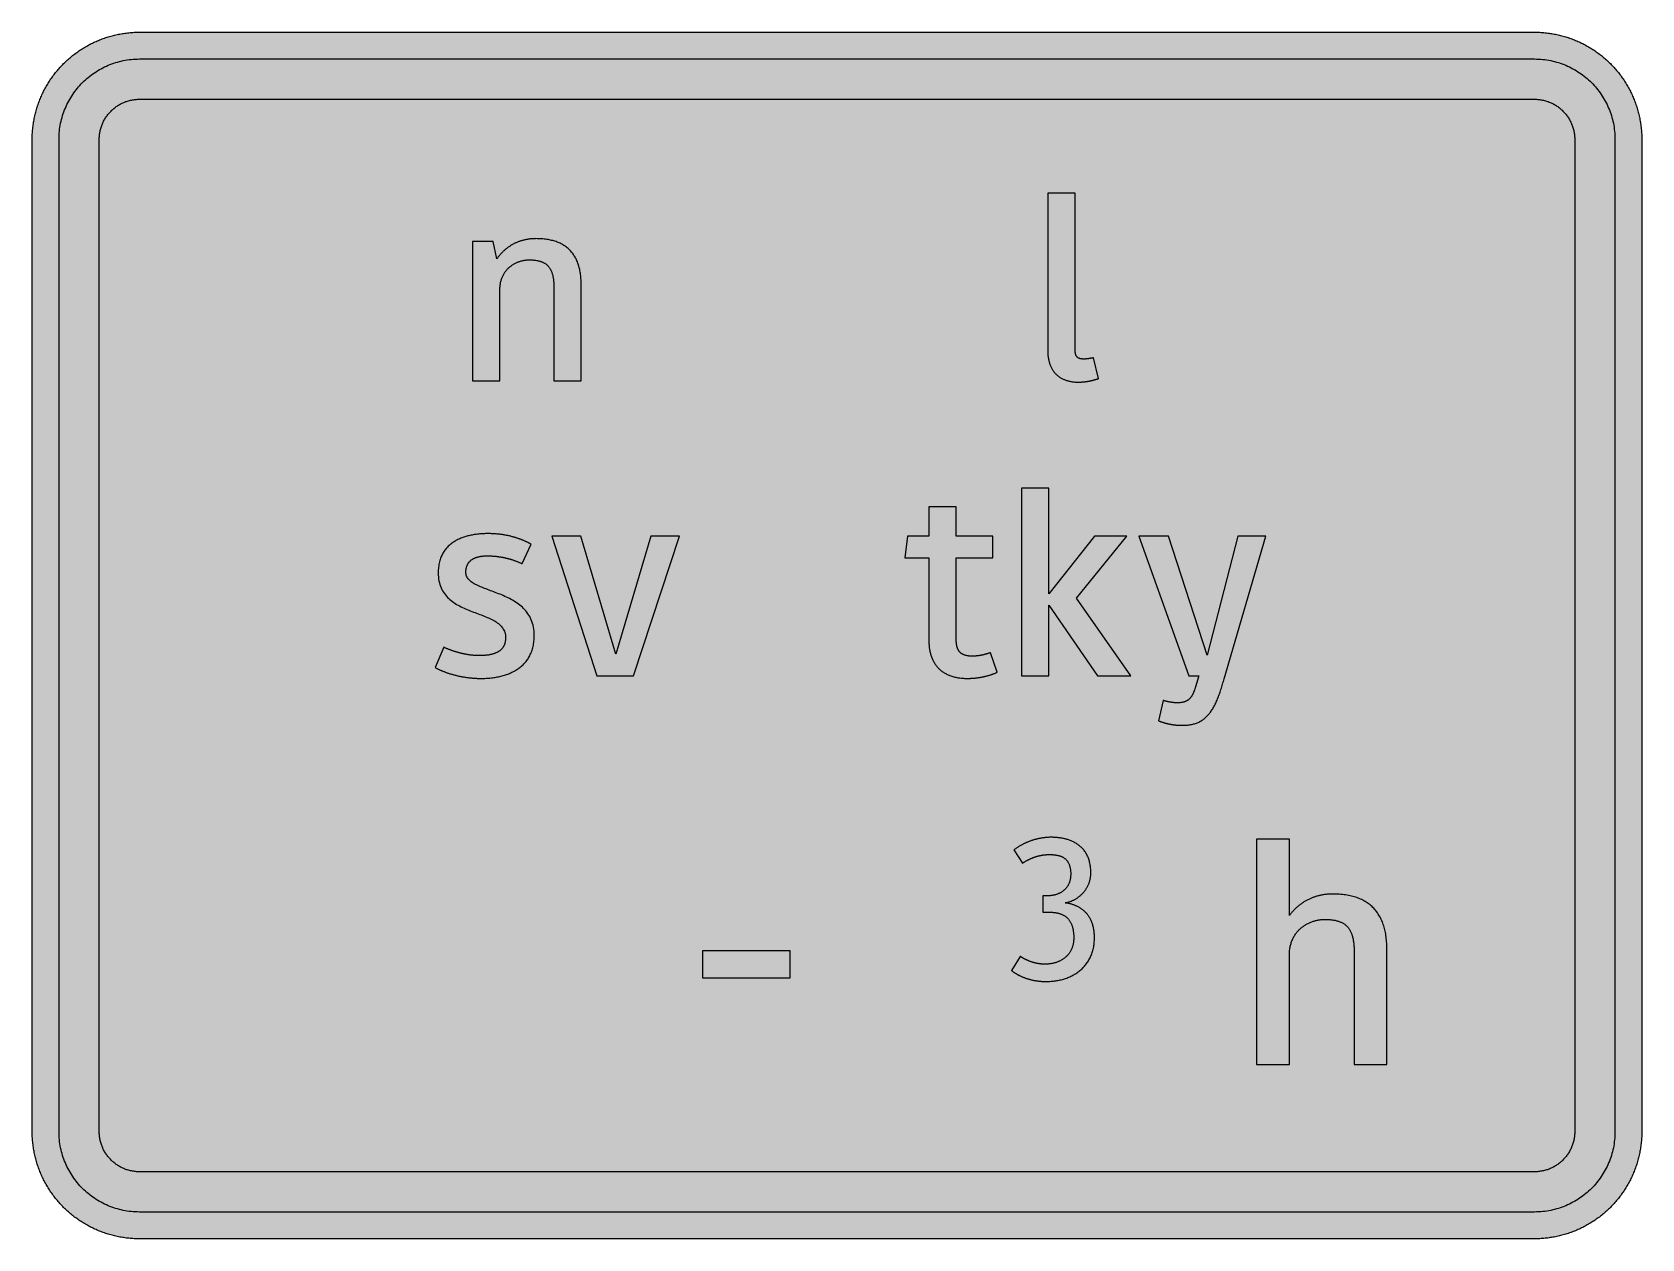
# Model space of a CAD drawing. Header units: millimetres. Extents: x 0 to 212, y 0 to 159.
import ezdxf

# ---------------------------------------------------------------- set-up
doc = ezdxf.new("R2010")
doc.units = ezdxf.units.MM

msp = doc.modelspace()

# ---------------------------------------------------------------- hatches: boundary and pattern name
for color, points in [(254, [(14.1633, 0.0536), (13.9878, 0.0533), (13.8125, 0.0559), (13.6373, 0.061), (13.462, 0.0686), (13.2893, 0.0787), (13.114, 0.0914), (12.9413, 0.1041), (12.7686, 0.1219), (12.5959, 0.1397), (12.4231, 0.16), (12.2504, 0.1829), (12.0777, 0.2057), (11.9075, 0.2337), (11.7373, 0.2616), (11.5672, 0.2921), (11.397, 0.3251), (11.2268, 0.3607), (11.0592, 0.3988), (10.8915, 0.4369), (10.7239, 0.4775), (10.5562, 0.5207), (10.3886, 0.5664), (10.2235, 0.6121), (10.0584, 0.6629), (9.8933, 0.7137), (9.7307, 0.7671), (9.5682, 0.8204), (9.4056, 0.8788), (9.2431, 0.9373), (9.083, 0.9982), (8.923, 1.0617), (8.763, 1.1252), (8.6055, 1.1938), (8.4455, 1.2624), (8.2906, 1.331), (8.1331, 1.4046), (7.9781, 1.4783), (7.8232, 1.5545), (7.6708, 1.6332), (7.5184, 1.7145), (7.366, 1.7958), (7.2161, 1.8796), (7.0663, 1.966), (6.919, 2.0523), (6.7716, 2.1438), (6.6243, 2.2352), (6.4795, 2.3266), (6.3348, 2.4232), (6.19, 2.5197), (6.0477, 2.6187), (5.908, 2.7178), (5.7683, 2.8194), (5.6286, 2.9235), (5.4915, 3.0302), (5.3543, 3.1369), (5.2197, 3.2461), (5.0851, 3.3579), (4.953, 3.4722), (4.8209, 3.5865), (4.6914, 3.7033), (4.5644, 3.8202), (4.4348, 3.9395), (4.3104, 4.0615), (4.1859, 4.1859), (4.0615, 4.3104), (3.9395, 4.4348), (3.8202, 4.5618), (3.7033, 4.6914), (3.5865, 4.8209), (3.4722, 4.953), (3.3579, 5.0851), (3.2487, 5.2197), (3.1369, 5.3543), (3.0302, 5.4915), (2.9235, 5.6286), (2.8194, 5.7683), (2.7178, 5.908), (2.6187, 6.0477), (2.5197, 6.19), (2.4232, 6.3348), (2.3266, 6.477), (2.2352, 6.6243), (2.1438, 6.7691), (2.0523, 6.919), (1.966, 7.0663), (1.8796, 7.2161), (1.7958, 7.366), (1.7145, 7.5184), (1.6332, 7.6708), (1.5545, 7.8232), (1.4783, 7.9781), (1.4046, 8.1331), (1.331, 8.2906), (1.2598, 8.4455), (1.1913, 8.603), (1.1252, 8.763), (1.0592, 8.923), (0.9982, 9.083), (0.9373, 9.2431), (0.8763, 9.4056), (0.8204, 9.5682), (0.7645, 9.7307), (0.7112, 9.8933), (0.6604, 10.0584), (0.6121, 10.2235), (0.5639, 10.3911), (0.5207, 10.5562), (0.4775, 10.7239), (0.4343, 10.8915), (0.3962, 11.0592), (0.3607, 11.2268), (0.3251, 11.397), (0.2921, 11.5672), (0.2616, 11.7373), (0.2311, 11.9075), (0.2057, 12.0802), (0.1803, 12.2504), (0.1575, 12.4231), (0.1372, 12.5959), (0.1194, 12.7686), (0.1041, 12.9413), (0.0889, 13.1166), (0.0787, 13.2893), (0.0686, 13.4645), (0.061, 13.6373), (0.0559, 13.8125), (0.0508, 13.9878), (0.0508, 14.163), (0.0522, 144.6925), (0.0508, 144.8664), (0.0559, 145.0416), (0.061, 145.2169), (0.0686, 145.3896), (0.0787, 145.5649), (0.0889, 145.7376), (0.1041, 145.9128), (0.1194, 146.0856), (0.1372, 146.2583), (0.1575, 146.431), (0.1803, 146.6037), (0.2057, 146.7739), (0.2311, 146.9466), (0.2616, 147.1168), (0.2921, 147.287), (0.3251, 147.4572), (0.3607, 147.6248), (0.3962, 147.795), (0.4343, 147.9626), (0.4775, 148.1303), (0.5207, 148.2979), (0.5639, 148.463), (0.6121, 148.6281), (0.6604, 148.7932), (0.7112, 148.9583), (0.7645, 149.1234), (0.8204, 149.286), (0.8763, 149.4485), (0.9373, 149.6111), (0.9982, 149.7711), (1.0592, 149.9311), (1.1252, 150.0911), (1.1913, 150.2486), (1.2598, 150.4061), (1.331, 150.5636), (1.4046, 150.7185), (1.4783, 150.876), (1.5545, 151.0284), (1.6332, 151.1833), (1.7145, 151.3357), (1.7958, 151.4856), (1.8796, 151.638), (1.966, 151.7879), (2.0523, 151.9352), (2.1438, 152.0825), (2.2352, 152.2298), (2.3266, 152.3746), (2.4232, 152.5194), (2.5197, 152.6616), (2.6187, 152.8039), (2.7178, 152.9461), (2.8194, 153.0858), (2.9235, 153.2255), (3.0302, 153.3627), (3.1369, 153.4973), (3.2487, 153.6344), (3.3579, 153.7665), (3.4722, 153.8986), (3.5865, 154.0307), (3.7033, 154.1602), (3.8202, 154.2898), (3.9395, 154.4168), (4.0615, 154.5438), (4.1859, 154.6682), (4.3104, 154.7901), (4.4348, 154.9121), (4.5644, 155.034), (4.6914, 155.1508), (4.8209, 155.2677), (4.953, 155.382), (5.0851, 155.4937), (5.2197, 155.6055), (5.3543, 155.7147), (5.4915, 155.8239), (5.6286, 155.9281), (5.7683, 156.0322), (5.908, 156.1338), (6.0477, 156.2354), (6.19, 156.3345), (6.3348, 156.431), (6.4795, 156.525), (6.6243, 156.6189), (6.7716, 156.7104), (6.919, 156.7993), (7.0663, 156.8882), (7.2161, 156.9745), (7.366, 157.0584), (7.5184, 157.1396), (7.6708, 157.2209), (7.8232, 157.2971), (7.9781, 157.3733), (8.1331, 157.4495), (8.2906, 157.5206), (8.4455, 157.5918), (8.6055, 157.6603), (8.763, 157.7289), (8.923, 157.7924), (9.083, 157.8559), (9.2431, 157.9169), (9.4056, 157.9753), (9.5682, 158.0337), (9.7307, 158.0871), (9.8933, 158.1404), (10.0584, 158.1912), (10.2235, 158.242), (10.3886, 158.2877), (10.5562, 158.3334), (10.7239, 158.3766), (10.8915, 158.4173), (11.0592, 158.4579), (11.2268, 158.4935), (11.397, 158.529), (11.5672, 158.562), (11.7373, 158.5925), (11.9075, 158.6205), (12.0777, 158.6484), (12.2504, 158.6713), (12.4231, 158.6941), (12.5959, 158.7144), (12.7686, 158.7322), (12.9413, 158.75), (13.114, 158.7627), (13.2893, 158.7754), (13.462, 158.7856), (13.6373, 158.7932), (13.8125, 158.7983), (13.9878, 158.8008), (14.163, 158.8033), (197.6078, 158.8036), (197.7822, 158.8008), (197.9574, 158.7983), (198.1327, 158.7932), (198.3054, 158.7856), (198.4807, 158.7754), (198.6534, 158.7627), (198.8287, 158.75), (199.0014, 158.7322), (199.1741, 158.7144), (199.3468, 158.6941), (199.5195, 158.6713), (199.6897, 158.6484), (199.8624, 158.6205), (200.0326, 158.5925), (200.2028, 158.562), (200.373, 158.529), (200.5432, 158.4935), (200.7108, 158.4579), (200.8784, 158.4173), (201.0461, 158.3766), (201.2137, 158.3334), (201.3788, 158.2877), (201.5465, 158.242), (201.7116, 158.1912), (201.8767, 158.1404), (202.0392, 158.0871), (202.2018, 158.0337), (202.3643, 157.9753), (202.5269, 157.9169), (202.6869, 157.8559), (202.8469, 157.7924), (203.007, 157.7289), (203.167, 157.6603), (203.3245, 157.5918), (203.4794, 157.5206), (203.6369, 157.4495), (203.7918, 157.3733), (203.9468, 157.2971), (204.0992, 157.2209), (204.2516, 157.1396), (204.404, 157.0584), (204.5538, 156.9745), (204.7037, 156.8882), (204.8535, 156.7993), (205.0009, 156.7104), (205.1456, 156.6189), (205.293, 156.525), (205.4352, 156.431), (205.58, 156.3345), (205.7222, 156.2354), (205.8619, 156.1338), (206.0016, 156.0322), (206.1413, 155.9281), (206.2785, 155.8239), (206.4156, 155.7147), (206.5503, 155.6055), (206.6849, 155.4937), (206.817, 155.382), (206.949, 155.2677), (207.0786, 155.1508), (207.2081, 155.034), (207.3351, 154.9121), (207.4596, 154.7901), (207.584, 154.6682), (207.7085, 154.5438), (207.8304, 154.4168), (207.9498, 154.2898), (208.0666, 154.1602), (208.1835, 154.0307), (208.2978, 153.8986), (208.4121, 153.7665), (208.5238, 153.6344), (208.6331, 153.4973), (208.7397, 153.3627), (208.8464, 153.2255), (208.9506, 153.0858), (209.0522, 152.9461), (209.1512, 152.8039), (209.2503, 152.6616), (209.3468, 152.5194), (209.4433, 152.3746), (209.5348, 152.2298), (209.6262, 152.0825), (209.7176, 151.9352), (209.804, 151.7879), (209.8904, 151.638), (209.9742, 151.4856), (210.0555, 151.3357), (210.1367, 151.1833), (210.2155, 151.0284), (210.2917, 150.876), (210.3653, 150.7185), (210.439, 150.5636), (210.5076, 150.4061), (210.5762, 150.2486), (210.6447, 150.0911), (210.7082, 149.9311), (210.7717, 149.7711), (210.8327, 149.6111), (210.8911, 149.4485), (210.9495, 149.286), (211.0029, 149.1234), (211.0562, 148.9583), (211.107, 148.7932), (211.1578, 148.6281), (211.2035, 148.463), (211.2493, 148.2979), (211.2924, 148.1303), (211.3331, 147.9626), (211.3712, 147.795), (211.4093, 147.6248), (211.4448, 147.4572), (211.4779, 147.287), (211.5083, 147.1168), (211.5363, 146.9466), (211.5642, 146.7739), (211.5871, 146.6037), (211.6099, 146.431), (211.6303, 146.2583), (211.648, 146.0856), (211.6658, 145.9128), (211.6785, 145.7376), (211.6912, 145.5649), (211.7014, 145.3896), (211.709, 145.2169), (211.7141, 145.0416), (211.7166, 144.8664), (211.7166, 144.6911), (211.7189, 14.1647), (211.7166, 13.9878), (211.7141, 13.8125), (211.709, 13.6373), (211.7014, 13.4645), (211.6912, 13.2893), (211.6785, 13.1166), (211.6658, 12.9413), (211.648, 12.7686), (211.6303, 12.5959), (211.6099, 12.4231), (211.5871, 12.2504), (211.5642, 12.0802), (211.5363, 11.9075), (211.5083, 11.7373), (211.4779, 11.5672), (211.4448, 11.397), (211.4093, 11.2268), (211.3712, 11.0592), (211.3331, 10.8915), (211.2924, 10.7239), (211.2493, 10.5562), (211.2035, 10.3911), (211.1578, 10.2235), (211.107, 10.0584), (211.0562, 9.8933), (211.0029, 9.7307), (210.9495, 9.5682), (210.8911, 9.4056), (210.8327, 9.2431), (210.7717, 9.083), (210.7082, 8.923), (210.6447, 8.763), (210.5762, 8.603), (210.5076, 8.4455), (210.439, 8.2906), (210.3653, 8.1331), (210.2917, 7.9781), (210.2155, 7.8232), (210.1367, 7.6708), (210.0555, 7.5184), (209.9742, 7.366), (209.8904, 7.2161), (209.804, 7.0663), (209.7176, 6.919), (209.6262, 6.7691), (209.5348, 6.6243), (209.4433, 6.477), (209.3468, 6.3348), (209.2503, 6.19), (209.1512, 6.0477), (209.0522, 5.908), (208.9506, 5.7683), (208.8464, 5.6286), (208.7397, 5.4915), (208.6331, 5.3543), (208.5238, 5.2197), (208.4121, 5.0851), (208.2978, 4.953), (208.1835, 4.8209), (208.0666, 4.6914), (207.9498, 4.5618), (207.8304, 4.4348), (207.7085, 4.3104), (207.584, 4.1859), (207.4596, 4.0615), (207.3351, 3.9395), (207.2081, 3.8202), (207.0786, 3.7033), (206.949, 3.5865), (206.817, 3.4722), (206.6849, 3.3579), (206.5503, 3.2461), (206.4156, 3.1369), (206.2785, 3.0302), (206.1413, 2.9235), (206.0016, 2.8194), (205.8619, 2.7178), (205.7222, 2.6187), (205.58, 2.5197), (205.4352, 2.4232), (205.293, 2.3266), (205.1456, 2.2352), (205.0009, 2.1438), (204.8535, 2.0523), (204.7037, 1.966), (204.5538, 1.8796), (204.404, 1.7958), (204.2516, 1.7145), (204.0992, 1.6332), (203.9468, 1.5545), (203.7918, 1.4783), (203.6369, 1.4046), (203.4794, 1.331), (203.3245, 1.2624), (203.167, 1.1938), (203.007, 1.1252), (202.8469, 1.0617), (202.6869, 0.9982), (202.5269, 0.9373), (202.3643, 0.8788), (202.2018, 0.8204), (202.0392, 0.7671), (201.8767, 0.7137), (201.7116, 0.6629), (201.5465, 0.6121), (201.3788, 0.5664), (201.2137, 0.5207), (201.0461, 0.4775), (200.8784, 0.4369), (200.7108, 0.3988), (200.5432, 0.3607), (200.373, 0.3251), (200.2028, 0.2921), (200.0326, 0.2616), (199.8624, 0.2337), (199.6897, 0.2057), (199.5195, 0.1829), (199.3468, 0.16), (199.1741, 0.1397), (199.0014, 0.1219), (198.8287, 0.1041), (198.6534, 0.0914), (198.4807, 0.0787), (198.3054, 0.0686), (198.1327, 0.061), (197.9574, 0.0559), (197.7822, 0.0533), (197.6069, 0.0533)]), (59, [(14.1633, 3.5814), (13.8887, 3.5839), (13.6169, 3.5941), (13.3477, 3.6119), (13.081, 3.6347), (12.8143, 3.6652), (12.5501, 3.7008), (12.2885, 3.7465), (12.0294, 3.7948), (11.7729, 3.8506), (11.5164, 3.9141), (11.2649, 3.9827), (11.016, 4.0564), (10.7671, 4.1351), (10.5232, 4.2215), (10.2819, 4.3129), (10.0432, 4.412), (9.8069, 4.5161), (9.5733, 4.6228), (9.3447, 4.7371), (9.1186, 4.8565), (8.8951, 4.9809), (8.6741, 5.113), (8.4582, 5.2476), (8.2448, 5.3873), (8.0366, 5.5321), (7.8308, 5.682), (7.6276, 5.8369), (7.4295, 5.9969), (7.2365, 6.1595), (7.046, 6.3297), (6.8605, 6.5024), (6.6777, 6.6802), (6.5024, 6.8605), (6.3271, 7.046), (6.1595, 7.2365), (5.9969, 7.432), (5.8369, 7.6302), (5.682, 7.8308), (5.5321, 8.0366), (5.3873, 8.2448), (5.2451, 8.4582), (5.1105, 8.6741), (4.9809, 8.8951), (4.8565, 9.1186), (4.7371, 9.3447), (4.6228, 9.5758), (4.5136, 9.8069), (4.4094, 10.0432), (4.3129, 10.2819), (4.2215, 10.5232), (4.1351, 10.7696), (4.0538, 11.016), (3.9802, 11.2649), (3.9116, 11.5189), (3.8506, 11.7729), (3.7948, 12.0294), (3.744, 12.2911), (3.7008, 12.5527), (3.6627, 12.8143), (3.6322, 13.081), (3.6093, 13.3502), (3.5916, 13.6195), (3.5814, 13.8913), (3.5789, 14.163), (3.58, 144.6925), (3.5814, 144.9654), (3.5916, 145.2347), (3.6093, 145.5064), (3.6322, 145.7731), (3.6627, 146.0398), (3.7008, 146.304), (3.744, 146.5656), (3.7948, 146.8247), (3.8506, 147.0812), (3.9116, 147.3352), (3.9802, 147.5892), (4.0538, 147.8382), (4.1351, 148.0845), (4.2215, 148.3309), (4.3129, 148.5722), (4.4094, 148.811), (4.5136, 149.0472), (4.6228, 149.2783), (4.7371, 149.5095), (4.8565, 149.7355), (4.9809, 149.9591), (5.1105, 150.1775), (5.2451, 150.3959), (5.3873, 150.6093), (5.5321, 150.8176), (5.682, 151.0233), (5.8369, 151.224), (5.9969, 151.4221), (6.1595, 151.6177), (6.3271, 151.8056), (6.5024, 151.9936), (6.6777, 152.1739), (6.8605, 152.3517), (7.046, 152.5245), (7.2365, 152.6946), (7.4295, 152.8572), (7.6276, 153.0172), (7.8308, 153.1722), (8.0366, 153.322), (8.2448, 153.4668), (8.4582, 153.6065), (8.6741, 153.7411), (8.8951, 153.8732), (9.1186, 153.9977), (9.3447, 154.117), (9.5733, 154.2313), (9.8069, 154.3406), (10.0432, 154.4422), (10.2819, 154.5412), (10.5232, 154.6327), (10.7671, 154.719), (11.016, 154.7978), (11.2649, 154.874), (11.5164, 154.9425), (11.7729, 155.0035), (12.0294, 155.0594), (12.2885, 155.1102), (12.5501, 155.1534), (12.8143, 155.1889), (13.081, 155.2194), (13.3477, 155.2448), (13.6169, 155.26), (13.8887, 155.2702), (14.163, 155.2753), (197.6078, 155.2758), (197.8787, 155.2702), (198.1505, 155.26), (198.4197, 155.2448), (198.689, 155.2194), (198.9557, 155.1889), (199.2173, 155.1534), (199.4789, 155.1102), (199.7405, 155.0594), (199.9971, 155.0035), (200.2511, 154.9425), (200.5051, 154.874), (200.754, 154.7978), (201.0004, 154.719), (201.2467, 154.6327), (201.488, 154.5412), (201.7268, 154.4422), (201.963, 154.3406), (202.1942, 154.2313), (202.4253, 154.117), (202.6514, 153.9977), (202.8749, 153.8732), (203.0959, 153.7411), (203.3118, 153.6065), (203.5251, 153.4668), (203.7334, 153.322), (203.9391, 153.1722), (204.1398, 153.0172), (204.3379, 152.8572), (204.5335, 152.6946), (204.724, 152.5245), (204.9094, 152.3517), (205.0898, 152.1739), (205.2676, 151.9936), (205.4403, 151.8056), (205.6105, 151.6177), (205.773, 151.4221), (205.933, 151.224), (206.088, 151.0233), (206.2378, 150.8176), (206.3826, 150.6093), (206.5223, 150.3959), (206.6569, 150.1775), (206.789, 149.9591), (206.9135, 149.7355), (207.0329, 149.5095), (207.1472, 149.2783), (207.2538, 149.0472), (207.358, 148.811), (207.457, 148.5722), (207.5485, 148.3309), (207.6348, 148.0845), (207.7136, 147.8382), (207.7872, 147.5892), (207.8558, 147.3352), (207.9193, 147.0812), (207.9752, 146.8247), (208.0235, 146.5656), (208.0692, 146.304), (208.1047, 146.0398), (208.1352, 145.7731), (208.1581, 145.5064), (208.1759, 145.2347), (208.186, 144.9654), (208.1911, 144.6911), (208.1911, 14.1647), (208.186, 13.8913), (208.1759, 13.6195), (208.1581, 13.3502), (208.1352, 13.081), (208.1047, 12.8143), (208.0692, 12.5527), (208.0235, 12.2911), (207.9752, 12.0294), (207.9193, 11.7729), (207.8558, 11.5189), (207.7872, 11.2649), (207.7136, 11.016), (207.6348, 10.7696), (207.5485, 10.5232), (207.457, 10.2819), (207.358, 10.0432), (207.2538, 9.8069), (207.1472, 9.5758), (207.0329, 9.3447), (206.9135, 9.1186), (206.789, 8.8951), (206.6569, 8.6741), (206.5223, 8.4582), (206.3826, 8.2448), (206.2378, 8.0366), (206.088, 7.8308), (205.933, 7.6302), (205.773, 7.432), (205.6105, 7.2365), (205.4403, 7.046), (205.2676, 6.8605), (205.0898, 6.6802), (204.9094, 6.5024), (204.724, 6.3297), (204.5335, 6.1595), (204.3379, 5.9969), (204.1398, 5.8369), (203.9391, 5.682), (203.7334, 5.5321), (203.5251, 5.3873), (203.3118, 5.2476), (203.0959, 5.113), (202.8749, 4.9809), (202.6514, 4.8565), (202.4253, 4.7371), (202.1942, 4.6228), (201.963, 4.5161), (201.7268, 4.412), (201.488, 4.3129), (201.2467, 4.2215), (201.0004, 4.1351), (200.754, 4.0564), (200.5051, 3.9827), (200.2511, 3.9141), (199.9971, 3.8506), (199.7405, 3.7948), (199.4789, 3.7465), (199.2173, 3.7008), (198.9557, 3.6652), (198.689, 3.6347), (198.4197, 3.6119), (198.1505, 3.5941), (197.8787, 3.5839), (197.6069, 3.5789)]), (254, [(14.1633, 8.8731), (14.0259, 8.8748), (13.8887, 8.8798), (13.7541, 8.8875), (13.622, 8.9002), (13.4874, 8.9154), (13.3553, 8.9332), (13.2258, 8.9535), (13.0962, 8.9789), (12.9667, 9.0068), (12.8397, 9.0373), (12.7127, 9.0729), (12.5882, 9.1084), (12.4663, 9.1491), (12.3419, 9.1923), (12.2225, 9.238), (12.1031, 9.2888), (11.9837, 9.3396), (11.8694, 9.3929), (11.7526, 9.4513), (11.6408, 9.5098), (11.5291, 9.5733), (11.4198, 9.6368), (11.3106, 9.7053), (11.2039, 9.7765), (11.0998, 9.8476), (10.9957, 9.9238), (10.8966, 10), (10.7975, 10.0787), (10.6985, 10.1625), (10.6045, 10.2464), (10.5105, 10.3327), (10.4216, 10.4216), (10.3327, 10.5131), (10.2464, 10.6045), (10.16, 10.701), (10.0787, 10.7975), (10, 10.8966), (9.9212, 10.9982), (9.8476, 11.0998), (9.7739, 11.2039), (9.7053, 11.3106), (9.6368, 11.4198), (9.5707, 11.5291), (9.5098, 11.6408), (9.4488, 11.7551), (9.3929, 11.8694), (9.337, 11.9863), (9.2862, 12.1031), (9.238, 12.2225), (9.1923, 12.3444), (9.1491, 12.4663), (9.1084, 12.5908), (9.0703, 12.7152), (9.0373, 12.8397), (9.0068, 12.9692), (8.9789, 13.0962), (8.9535, 13.2258), (8.9306, 13.3579), (8.9129, 13.4899), (8.8976, 13.622), (8.8849, 13.7566), (8.8773, 13.8913), (8.8722, 14.0259), (8.8697, 14.163), (8.8717, 144.6925), (8.8722, 144.8283), (8.8773, 144.9629), (8.8849, 145.0975), (8.8976, 145.2321), (8.9129, 145.3642), (8.9306, 145.4963), (8.9535, 145.6284), (8.9789, 145.7579), (9.0068, 145.8849), (9.0373, 146.0144), (9.0703, 146.1389), (9.1084, 146.2634), (9.1491, 146.3878), (9.1923, 146.5097), (9.238, 146.6317), (9.2862, 146.751), (9.337, 146.8679), (9.3929, 146.9847), (9.4488, 147.099), (9.5098, 147.2133), (9.5707, 147.3251), (9.6368, 147.4343), (9.7053, 147.5435), (9.7739, 147.6502), (9.8476, 147.7543), (9.9212, 147.8559), (10, 147.9575), (10.0787, 148.0566), (10.16, 148.1531), (10.2464, 148.2496), (10.3327, 148.3411), (10.4216, 148.4325), (10.5105, 148.5214), (10.6045, 148.6078), (10.6985, 148.6916), (10.7975, 148.7754), (10.8966, 148.8542), (10.9957, 148.9304), (11.0998, 149.0066), (11.2039, 149.0777), (11.3106, 149.1488), (11.4198, 149.2174), (11.5291, 149.2809), (11.6408, 149.3444), (11.7526, 149.4028), (11.8694, 149.4612), (11.9837, 149.5146), (12.1031, 149.5679), (12.2225, 149.6162), (12.3419, 149.6619), (12.4663, 149.7051), (12.5882, 149.7457), (12.7127, 149.7813), (12.8397, 149.8168), (12.9667, 149.8473), (13.0962, 149.8752), (13.2258, 149.9006), (13.3553, 149.921), (13.4874, 149.9413), (13.622, 149.9565), (13.7541, 149.9667), (13.8887, 149.9768), (14.0259, 149.9819), (14.163, 149.9819), (197.6078, 149.9842), (197.7441, 149.9819), (197.8787, 149.9768), (198.0133, 149.9667), (198.1479, 149.9565), (198.28, 149.9413), (198.4121, 149.921), (198.5442, 149.9006), (198.6737, 149.8752), (198.8007, 149.8473), (198.9303, 149.8168), (199.0547, 149.7813), (199.1792, 149.7457), (199.3036, 149.7051), (199.4256, 149.6619), (199.5475, 149.6162), (199.6669, 149.5679), (199.7837, 149.5146), (199.9005, 149.4612), (200.0148, 149.4028), (200.1291, 149.3444), (200.2409, 149.2809), (200.3501, 149.2174), (200.4593, 149.1488), (200.566, 149.0777), (200.6702, 149.0066), (200.7718, 148.9304), (200.8734, 148.8542), (200.9724, 148.7754), (201.0689, 148.6916), (201.1655, 148.6078), (201.2569, 148.5214), (201.3483, 148.4325), (201.4372, 148.3411), (201.5236, 148.2496), (201.6074, 148.1531), (201.6912, 148.0566), (201.77, 147.9575), (201.8462, 147.8559), (201.9224, 147.7543), (201.9935, 147.6502), (202.0646, 147.5435), (202.1332, 147.4343), (202.1967, 147.3251), (202.2602, 147.2133), (202.3186, 147.099), (202.377, 146.9847), (202.4304, 146.8679), (202.4812, 146.751), (202.532, 146.6317), (202.5777, 146.5097), (202.6209, 146.3878), (202.6615, 146.2634), (202.6971, 146.1389), (202.7326, 146.0144), (202.7631, 145.8849), (202.7911, 145.7579), (202.8165, 145.6284), (202.8368, 145.4963), (202.8546, 145.3642), (202.8698, 145.2321), (202.8825, 145.0975), (202.8901, 144.9629), (202.8952, 144.8283), (202.8977, 144.6911), (202.8994, 14.1647), (202.8952, 14.0259), (202.8901, 13.8913), (202.8825, 13.7566), (202.8698, 13.622), (202.8546, 13.4899), (202.8368, 13.3579), (202.8165, 13.2258), (202.7911, 13.0962), (202.7631, 12.9692), (202.7326, 12.8397), (202.6971, 12.7152), (202.6615, 12.5908), (202.6209, 12.4663), (202.5777, 12.3444), (202.532, 12.2225), (202.4812, 12.1031), (202.4304, 11.9863), (202.377, 11.8694), (202.3186, 11.7551), (202.2602, 11.6408), (202.1967, 11.5291), (202.1332, 11.4198), (202.0646, 11.3106), (201.9935, 11.2039), (201.9224, 11.0998), (201.8462, 10.9982), (201.77, 10.8966), (201.6912, 10.7975), (201.6074, 10.701), (201.5236, 10.6045), (201.4372, 10.5131), (201.3483, 10.4216), (201.2569, 10.3327), (201.1655, 10.2464), (201.0689, 10.1625), (200.9724, 10.0787), (200.8734, 10), (200.7718, 9.9238), (200.6702, 9.8476), (200.566, 9.7765), (200.4593, 9.7053), (200.3501, 9.6368), (200.2409, 9.5733), (200.1291, 9.5098), (200.0148, 9.4513), (199.9005, 9.3929), (199.7837, 9.3396), (199.6669, 9.2888), (199.5475, 9.238), (199.4256, 9.1923), (199.3036, 9.1491), (199.1792, 9.1084), (199.0547, 9.0729), (198.9303, 9.0373), (198.8007, 9.0068), (198.6737, 8.9789), (198.5442, 8.9535), (198.4121, 8.9332), (198.28, 8.9154), (198.1479, 8.9002), (198.0133, 8.8875), (197.8787, 8.8798), (197.7441, 8.8748), (197.6069, 8.8722)]), (59, [(139.5938, 115.9753), (139.5755, 115.9688), (139.5578, 115.9637), (139.5425, 115.9586), (139.5247, 115.9535), (139.507, 115.951), (139.4892, 115.9459), (139.4689, 115.9408), (139.4511, 115.9358), (139.4333, 115.9307), (139.413, 115.9281), (139.3952, 115.9231), (139.3749, 115.918), (139.3546, 115.9129), (139.3368, 115.9104), (139.3165, 115.9053), (139.2961, 115.9027), (139.2758, 115.8977), (139.2555, 115.8926), (139.2352, 115.89), (139.2149, 115.885), (139.1945, 115.8824), (139.1717, 115.8799), (139.1514, 115.8748), (139.131, 115.8723), (139.1107, 115.8672), (139.0879, 115.8646), (139.0675, 115.8621), (139.0472, 115.857), (139.0269, 115.8545), (139.004, 115.8519), (138.9837, 115.8494), (138.9634, 115.8469), (138.9405, 115.8443), (138.9202, 115.8392), (138.8999, 115.8367), (138.8796, 115.8342), (138.8567, 115.8316), (138.8364, 115.8291), (138.8161, 115.8265), (138.7958, 115.8265), (138.7754, 115.824), (138.7551, 115.8215), (138.7348, 115.8189), (138.7145, 115.8164), (138.6942, 115.8164), (138.6738, 115.8138), (138.6561, 115.8113), (138.6357, 115.8113), (138.6154, 115.8088), (138.5976, 115.8062), (138.5773, 115.8062), (138.5595, 115.8037), (138.5418, 115.8037), (138.524, 115.8037), (138.5062, 115.8011), (138.4884, 115.8011), (138.4706, 115.8011), (138.4529, 115.7986), (138.4376, 115.7986), (138.4198, 115.7986), (138.4046, 115.7986), (138.3894, 115.7986), (138.3741, 115.7986), (138.3589, 115.7986), (138.3132, 115.7986), (138.27, 115.7986), (138.2293, 115.8011), (138.1887, 115.8011), (138.1481, 115.8037), (138.11, 115.8088), (138.0719, 115.8113), (138.0338, 115.8164), (137.9982, 115.8215), (137.9626, 115.8265), (137.9296, 115.8342), (137.8966, 115.8392), (137.8636, 115.8469), (137.8331, 115.857), (137.8026, 115.8646), (137.7747, 115.8748), (137.7467, 115.885), (137.7188, 115.8951), (137.6909, 115.9078), (137.6655, 115.918), (137.6401, 115.9307), (137.6172, 115.9459), (137.5943, 115.9586), (137.5715, 115.9739), (137.5486, 115.9891), (137.5283, 116.0069), (137.508, 116.0247), (137.4877, 116.0424), (137.4699, 116.0602), (137.4521, 116.078), (137.4343, 116.0983), (137.4191, 116.1186), (137.4038, 116.1415), (137.3886, 116.1644), (137.3734, 116.1872), (137.3607, 116.2101), (137.3454, 116.2355), (137.3327, 116.2609), (137.3226, 116.2863), (137.3099, 116.3142), (137.2997, 116.3396), (137.2895, 116.3701), (137.2794, 116.398), (137.2718, 116.4285), (137.2641, 116.459), (137.2565, 116.492), (137.2489, 116.5225), (137.2413, 116.5581), (137.2362, 116.5911), (137.2286, 116.6266), (137.2235, 116.6622), (137.2184, 116.6978), (137.2159, 116.7359), (137.2108, 116.774), (137.2083, 116.8146), (137.2032, 116.8552), (137.2006, 116.8959), (137.1981, 116.9365), (137.1981, 116.9797), (137.1956, 117.0254), (137.1956, 117.0686), (137.193, 117.1143), (137.193, 117.1626), (137.193, 117.2083), (137.1946, 137.6355), (133.5966, 137.6355), (133.5966, 116.9275), (133.5964, 116.7867), (133.6015, 116.6495), (133.6065, 116.5174), (133.6167, 116.3853), (133.6294, 116.2558), (133.6421, 116.1313), (133.6599, 116.0069), (133.6777, 115.8875), (133.7005, 115.7681), (133.7234, 115.6513), (133.7513, 115.5395), (133.7793, 115.4278), (133.8097, 115.3211), (133.8428, 115.2144), (133.8783, 115.1128), (133.9164, 115.0112), (133.9545, 114.9121), (133.9977, 114.8156), (134.0409, 114.7242), (134.0866, 114.6327), (134.1349, 114.5438), (134.1831, 114.4575), (134.2365, 114.3737), (134.2898, 114.2924), (134.3457, 114.2136), (134.4016, 114.1349), (134.46, 114.0612), (134.5209, 113.9876), (134.5844, 113.919), (134.6479, 113.8504), (134.714, 113.7844), (134.7826, 113.7209), (134.8511, 113.6599), (134.9197, 113.6015), (134.9934, 113.5431), (135.067, 113.4897), (135.1407, 113.4364), (135.2169, 113.3856), (135.2956, 113.3373), (135.3744, 113.2916), (135.4557, 113.2459), (135.5369, 113.2053), (135.6182, 113.1646), (135.7046, 113.1265), (135.7884, 113.091), (135.8748, 113.0554), (135.9637, 113.0224), (136.05, 112.9944), (136.1415, 112.964), (136.2304, 112.9386), (136.3218, 112.9132), (136.4158, 112.8928), (136.5072, 112.8725), (136.6012, 112.8522), (136.6977, 112.837), (136.7917, 112.8217), (136.8882, 112.8065), (136.9873, 112.7963), (137.0838, 112.7862), (137.1829, 112.7785), (137.2819, 112.7735), (137.381, 112.7684), (137.4826, 112.7658), (137.5816, 112.7658), (137.6299, 112.7658), (137.6782, 112.7658), (137.7239, 112.7658), (137.7721, 112.7684), (137.8204, 112.7684), (137.8661, 112.7709), (137.9144, 112.7709), (137.9601, 112.7735), (138.0058, 112.776), (138.0541, 112.7785), (138.0998, 112.7836), (138.1455, 112.7862), (138.1912, 112.7887), (138.237, 112.7938), (138.2827, 112.7963), (138.3284, 112.8014), (138.3741, 112.8065), (138.4173, 112.8116), (138.463, 112.8166), (138.5087, 112.8217), (138.5519, 112.8268), (138.5976, 112.8319), (138.6408, 112.8395), (138.684, 112.8446), (138.7272, 112.8497), (138.7704, 112.8573), (138.8161, 112.8649), (138.8567, 112.87), (138.8999, 112.8776), (138.9431, 112.8852), (138.9863, 112.8928), (139.0294, 112.9005), (139.0701, 112.9081), (139.1133, 112.9182), (139.1539, 112.9259), (139.1945, 112.9335), (139.2377, 112.9411), (139.2784, 112.9513), (139.319, 112.9589), (139.3596, 112.969), (139.4003, 112.9792), (139.4384, 112.9868), (139.479, 112.997), (139.5197, 113.0071), (139.5578, 113.0173), (139.5984, 113.0275), (139.6365, 113.0376), (139.6746, 113.0478), (139.7152, 113.0579), (139.7533, 113.0681), (139.7914, 113.0783), (139.8295, 113.0884), (139.8651, 113.0986), (139.9032, 113.1087), (139.9413, 113.1214), (139.9769, 113.1316), (140.015, 113.1418), (140.0505, 113.1545), (140.0861, 113.1646), (140.1216, 113.1773), (140.1572, 113.1875), (140.1928, 113.2002), (140.2283, 113.2103), (140.2639, 113.223)]), (59, [(72.2492, 112.9425), (72.2492, 125.5003), (72.2478, 125.6868), (72.2427, 125.8697), (72.2351, 126.0526), (72.2249, 126.2304), (72.2147, 126.4056), (72.1995, 126.5809), (72.1792, 126.7511), (72.1589, 126.9187), (72.136, 127.0813), (72.1106, 127.2438), (72.0801, 127.4039), (72.0496, 127.5588), (72.0141, 127.7137), (71.976, 127.8636), (71.9353, 128.0109), (71.8922, 128.1557), (71.8464, 128.2979), (71.7956, 128.4351), (71.7448, 128.5723), (71.689, 128.7043), (71.6305, 128.8364), (71.5696, 128.9634), (71.5061, 129.0879), (71.44, 129.2098), (71.3715, 129.3266), (71.2978, 129.4435), (71.2241, 129.5552), (71.1454, 129.667), (71.0641, 129.7737), (70.9778, 129.8778), (70.8914, 129.9794), (70.8025, 130.0759), (70.7085, 130.1725), (70.612, 130.2639), (70.5129, 130.3528), (70.4113, 130.4392), (70.3047, 130.523), (70.1954, 130.6043), (70.0837, 130.6805), (69.9694, 130.7567), (69.8525, 130.8278), (69.7332, 130.8964), (69.6087, 130.9624), (69.4817, 131.0234), (69.3522, 131.0843), (69.2175, 131.1402), (69.0829, 131.1935), (68.9432, 131.2443), (68.801, 131.2901), (68.6562, 131.3358), (68.5063, 131.3764), (68.3539, 131.4145), (68.199, 131.4501), (68.0415, 131.4831), (67.8815, 131.511), (67.7164, 131.539), (67.5488, 131.5618), (67.3786, 131.5822), (67.2033, 131.5974), (67.0255, 131.6126), (66.8452, 131.6228), (66.6623, 131.6304), (66.4743, 131.6355), (66.2838, 131.638), (66.1924, 131.6355), (66.101, 131.6355), (66.007, 131.6304), (65.9155, 131.6279), (65.8241, 131.6203), (65.7327, 131.6152), (65.6412, 131.6076), (65.5498, 131.5974), (65.4583, 131.5872), (65.3669, 131.5745), (65.2755, 131.5618), (65.1866, 131.5466), (65.0951, 131.5314), (65.0062, 131.5136), (64.9148, 131.4958), (64.8259, 131.4755), (64.737, 131.4552), (64.6481, 131.4348), (64.5592, 131.4094), (64.4728, 131.3866), (64.3839, 131.3612), (64.2976, 131.3332), (64.2112, 131.3053), (64.1248, 131.2748), (64.0385, 131.2443), (63.9521, 131.2113), (63.8683, 131.1783), (63.7845, 131.1427), (63.6981, 131.1072), (63.6143, 131.0691), (63.533, 131.0284), (63.4492, 130.9903), (63.3679, 130.9472), (63.2866, 130.904), (63.2054, 130.8608), (63.1241, 130.8151), (63.0453, 130.7668), (62.9666, 130.7211), (62.8879, 130.6703), (62.8091, 130.6195), (62.7329, 130.5662), (62.6567, 130.5128), (62.5805, 130.4595), (62.5043, 130.4036), (62.4307, 130.3452), (62.357, 130.2868), (62.2833, 130.2258), (62.2122, 130.1648), (62.1411, 130.1013), (62.07, 130.0378), (62.0014, 129.9718), (61.9303, 129.9032), (61.8617, 129.8372), (61.7957, 129.7661), (61.7296, 129.6949), (61.6636, 129.6213), (61.5975, 129.5476), (61.534, 129.474), (61.4705, 129.3978), (61.4096, 129.319), (61.3486, 129.2403), (61.2877, 129.159), (61.2292, 129.0752), (61.1708, 128.9914), (60.6778, 131.2855), (57.9617, 131.2855), (57.9617, 112.9425), (61.5597, 112.9425), (61.5597, 124.9712), (61.5594, 125.095), (61.5645, 125.2169), (61.5721, 125.3363), (61.5823, 125.4557), (61.5975, 125.5725), (61.6128, 125.6843), (61.6331, 125.796), (61.6534, 125.9078), (61.6788, 126.0145), (61.7068, 126.1186), (61.7347, 126.2228), (61.7677, 126.3244), (61.8033, 126.4234), (61.8414, 126.5199), (61.8795, 126.6139), (61.9201, 126.7079), (61.9658, 126.7993), (62.0116, 126.8882), (62.0598, 126.9746), (62.1106, 127.0584), (62.1614, 127.1397), (62.2148, 127.221), (62.2706, 127.2997), (62.3291, 127.3759), (62.3875, 127.4496), (62.4484, 127.5232), (62.5119, 127.5944), (62.5754, 127.6629), (62.6415, 127.729), (62.7075, 127.7925), (62.7761, 127.856), (62.8472, 127.9169), (62.9183, 127.9754), (62.9895, 128.0312), (63.0631, 128.0846), (63.1368, 128.1379), (63.213, 128.1887), (63.2892, 128.237), (63.3654, 128.2852), (63.4441, 128.331), (63.5229, 128.3716), (63.6016, 128.4148), (63.6803, 128.4529), (63.7616, 128.491), (63.8429, 128.5265), (63.9242, 128.5596), (64.0055, 128.5926), (64.0893, 128.6205), (64.1706, 128.6485), (64.2544, 128.6764), (64.3357, 128.6993), (64.4195, 128.7221), (64.5033, 128.7424), (64.5871, 128.7628), (64.6684, 128.778), (64.7522, 128.7932), (64.8335, 128.8059), (64.9173, 128.8186), (64.9986, 128.8288), (65.0799, 128.8364), (65.1612, 128.8415), (65.2424, 128.8466), (65.3237, 128.8491), (65.4025, 128.8517), (65.5041, 128.8491), (65.6057, 128.8466), (65.7022, 128.844), (65.8012, 128.839), (65.8952, 128.8339), (65.9892, 128.8263), (66.0806, 128.8186), (66.1721, 128.8085), (66.2584, 128.7958), (66.3473, 128.7831), (66.4312, 128.7678), (66.515, 128.7526), (66.5963, 128.7348), (66.6775, 128.7145), (66.7563, 128.6942), (66.8325, 128.6713), (66.9087, 128.6485), (66.9823, 128.6205), (67.056, 128.5951), (67.1271, 128.5646), (67.1957, 128.5342), (67.2617, 128.5011), (67.3278, 128.4681), (67.3913, 128.4326), (67.4548, 128.3945), (67.5157, 128.3538), (67.5742, 128.3132), (67.6326, 128.27), (67.6885, 128.2243), (67.7443, 128.1786), (67.7951, 128.1303), (67.8485, 128.0795), (67.8967, 128.0262), (67.945, 127.9703), (67.9907, 127.9144), (68.0364, 127.856), (68.0796, 127.795), (68.1203, 127.7341), (68.1609, 127.668), (68.199, 127.602), (68.2371, 127.5334), (68.2727, 127.4623), (68.3057, 127.3886), (68.3387, 127.3124), (68.3692, 127.2362), (68.3971, 127.1549), (68.4251, 127.0737), (68.4505, 126.9898), (68.4759, 126.9035), (68.4962, 126.8146), (68.519, 126.7231), (68.5368, 126.6317), (68.5546, 126.5352), (68.5724, 126.4361), (68.5876, 126.3371), (68.6003, 126.2329), (68.613, 126.1288), (68.6232, 126.0221), (68.6308, 125.9103), (68.6384, 125.7986), (68.6435, 125.6843), (68.646, 125.5649), (68.6486, 125.4455), (68.6511, 125.3236), (68.6513, 112.9425)]), (59, [(133.7388, 74.137), (133.7388, 83.4136), (140.159, 74.137), (144.5327, 74.137), (137.371, 84.3315), (144.0035, 92.48), (139.736, 92.48), (133.7388, 84.8967), (133.7388, 98.83), (130.139, 98.83), (130.139, 74.137)]), (59, [(117.9682, 78.7231), (117.9678, 78.5876), (117.9703, 78.4555), (117.9779, 78.326), (117.9855, 78.1964), (117.9957, 78.0669), (118.0084, 77.9399), (118.0236, 77.8129), (118.0414, 77.6884), (118.0592, 77.5665), (118.0821, 77.4446), (118.1075, 77.3227), (118.1329, 77.2058), (118.1633, 77.0865), (118.1938, 76.9722), (118.2268, 76.8579), (118.2624, 76.7436), (118.303, 76.6343), (118.3437, 76.5226), (118.3869, 76.4159), (118.4326, 76.3092), (118.4808, 76.2051), (118.5316, 76.1035), (118.585, 76.0019), (118.6409, 75.9028), (118.6993, 75.8063), (118.7602, 75.7098), (118.8237, 75.6183), (118.8872, 75.5269), (118.9558, 75.4355), (119.0269, 75.3491), (119.1006, 75.2627), (119.1768, 75.1815), (119.253, 75.1002), (119.3343, 75.0214), (119.4181, 74.9427), (119.5045, 74.869), (119.5934, 74.7954), (119.6823, 74.7268), (119.7762, 74.6582), (119.8728, 74.5922), (119.9718, 74.5287), (120.0734, 74.4677), (120.1776, 74.4093), (120.2842, 74.3534), (120.3935, 74.3001), (120.5052, 74.2467), (120.6195, 74.1985), (120.7364, 74.1528), (120.8557, 74.1096), (120.9777, 74.0689), (121.1047, 74.0283), (121.2317, 73.9927), (121.3612, 73.9597), (121.4958, 73.9292), (121.6304, 73.9038), (121.7701, 73.8784), (121.9124, 73.8556), (122.0546, 73.8378), (122.2019, 73.82), (122.3518, 73.8073), (122.5042, 73.7972), (122.6591, 73.7895), (122.8166, 73.7845), (122.9766, 73.7819), (123.0427, 73.7819), (123.1062, 73.7845), (123.1697, 73.7845), (123.2357, 73.787), (123.2992, 73.787), (123.3627, 73.7895), (123.4288, 73.7921), (123.4923, 73.7946), (123.5558, 73.7972), (123.6193, 73.8022), (123.6828, 73.8048), (123.7463, 73.8099), (123.8123, 73.8149), (123.8758, 73.82), (123.9393, 73.8251), (124.0028, 73.8302), (124.0663, 73.8353), (124.1298, 73.8429), (124.1933, 73.8505), (124.2568, 73.8581), (124.3178, 73.8657), (124.3813, 73.8734), (124.4448, 73.881), (124.5083, 73.8911), (124.5718, 73.8988), (124.6353, 73.9089), (124.6962, 73.9191), (124.7597, 73.9292), (124.8232, 73.9419), (124.8842, 73.9521), (124.9477, 73.9648), (125.0112, 73.9775), (125.0721, 73.9902), (125.1356, 74.0029), (125.1966, 74.0156), (125.2601, 74.0283), (125.3211, 74.0435), (125.382, 74.0588), (125.4455, 74.074), (125.5065, 74.0893), (125.5674, 74.1045), (125.6309, 74.1223), (125.6919, 74.1375), (125.7529, 74.1553), (125.8138, 74.1731), (125.8748, 74.1909), (125.9383, 74.2086), (125.9992, 74.229), (126.0602, 74.2493), (126.1212, 74.2671), (126.1821, 74.2874), (126.2405, 74.3077), (126.3015, 74.3306), (126.3625, 74.3509), (126.4234, 74.3737), (126.4844, 74.3966), (126.5428, 74.4195), (126.6038, 74.4423), (126.6647, 74.4677), (126.7231, 74.4906), (126.7841, 74.516), (126.8425, 74.5414), (126.9035, 74.5668), (126.9619, 74.5922), (126.0821, 77.1698), (126.0373, 77.155), (125.9967, 77.1398), (125.9535, 77.1246), (125.9103, 77.1119), (125.8697, 77.0966), (125.8291, 77.0839), (125.7884, 77.0712), (125.7452, 77.0585), (125.7071, 77.0458), (125.6665, 77.0331), (125.6259, 77.0204), (125.5852, 77.0077), (125.5471, 76.9976), (125.5065, 76.9849), (125.4684, 76.9747), (125.4277, 76.962), (125.3896, 76.9518), (125.3515, 76.9417), (125.3134, 76.9315), (125.2728, 76.9214), (125.2347, 76.9112), (125.1966, 76.9036), (125.161, 76.8934), (125.1229, 76.8833), (125.0848, 76.8756), (125.0467, 76.8655), (125.0112, 76.8579), (124.9731, 76.8502), (124.935, 76.8426), (124.8994, 76.835), (124.8613, 76.8274), (124.8258, 76.8198), (124.7877, 76.8121), (124.7521, 76.8071), (124.714, 76.7994), (124.6784, 76.7944), (124.6429, 76.7867), (124.6048, 76.7817), (124.5692, 76.7766), (124.5337, 76.7715), (124.4956, 76.7664), (124.46, 76.7613), (124.4244, 76.7563), (124.3863, 76.7512), (124.3508, 76.7486), (124.3152, 76.7436), (124.2771, 76.741), (124.2416, 76.7359), (124.2035, 76.7334), (124.1679, 76.7309), (124.1323, 76.7283), (124.0942, 76.7258), (124.0587, 76.7232), (124.0206, 76.7207), (123.985, 76.7182), (123.9469, 76.7156), (123.9114, 76.7156), (123.8733, 76.7131), (123.8352, 76.7131), (123.7996, 76.7105), (123.7615, 76.7105), (123.7234, 76.7105), (123.6853, 76.7105), (123.6472, 76.7105), (123.5735, 76.7105), (123.5024, 76.7131), (123.4313, 76.7156), (123.3627, 76.7182), (123.2941, 76.7232), (123.2281, 76.7309), (123.1646, 76.7385), (123.1011, 76.7461), (123.0401, 76.7563), (122.9817, 76.7664), (122.9233, 76.7766), (122.8649, 76.7893), (122.8115, 76.8045), (122.7557, 76.8198), (122.7049, 76.835), (122.6515, 76.8528), (122.6033, 76.8706), (122.555, 76.8909), (122.5067, 76.9112), (122.461, 76.9315), (122.4178, 76.9544), (122.3747, 76.9772), (122.3315, 77.0026), (122.2908, 77.028), (122.2527, 77.056), (122.2146, 77.0814), (122.1765, 77.1119), (122.141, 77.1398), (122.108, 77.1728), (122.0749, 77.2033), (122.0419, 77.2363), (122.0114, 77.2693), (121.981, 77.3049), (121.953, 77.3405), (121.9276, 77.3786), (121.8997, 77.4167), (121.8743, 77.4548), (121.8514, 77.4954), (121.8286, 77.536), (121.8057, 77.5767), (121.7854, 77.6199), (121.7651, 77.663), (121.7473, 77.7088), (121.7295, 77.7545), (121.7117, 77.8002), (121.6965, 77.8485), (121.6812, 77.8967), (121.6685, 77.945), (121.6558, 77.9958), (121.6431, 78.0466), (121.633, 78.0999), (121.6228, 78.1533), (121.6127, 78.2066), (121.605, 78.2625), (121.5974, 78.3184), (121.5898, 78.3742), (121.5847, 78.4327), (121.5796, 78.4911), (121.5771, 78.552), (121.572, 78.6105), (121.5695, 78.674), (121.5669, 78.7349), (121.5669, 78.7984), (121.5669, 78.8619), (121.5679, 89.6592), (126.3646, 89.6592), (126.3646, 92.48), (121.5679, 92.48), (121.5679, 96.3605), (117.9682, 96.3605), (117.9682, 92.48), (115.146, 92.48), (114.7932, 89.6592), (117.9682, 89.6592)]), (59, [(59.0903, 73.7842), (59.2557, 73.7845), (59.4233, 73.787), (59.5884, 73.7921), (59.7535, 73.7997), (59.9211, 73.8099), (60.0837, 73.8226), (60.2488, 73.8353), (60.4114, 73.853), (60.5739, 73.8734), (60.7365, 73.8937), (60.8965, 73.9165), (61.0565, 73.9445), (61.2165, 73.9724), (61.374, 74.0029), (61.529, 74.0385), (61.6839, 74.074), (61.8363, 74.1121), (61.9887, 74.1553), (62.1386, 74.1985), (62.2884, 74.2467), (62.4357, 74.295), (62.5805, 74.3483), (62.7228, 74.4042), (62.865, 74.4626), (63.0047, 74.5236), (63.1419, 74.5871), (63.2765, 74.6531), (63.4111, 74.7217), (63.5406, 74.7954), (63.6702, 74.8716), (63.7946, 74.9478), (63.9191, 75.0316), (64.0385, 75.1154), (64.1579, 75.2018), (64.2722, 75.2932), (64.3839, 75.3872), (64.4931, 75.4837), (64.5998, 75.5853), (64.704, 75.6895), (64.803, 75.7961), (64.9021, 75.9054), (64.9935, 76.0197), (65.085, 76.1365), (65.1713, 76.2584), (65.2551, 76.3803), (65.3364, 76.5099), (65.4126, 76.6394), (65.4837, 76.774), (65.5523, 76.9112), (65.6184, 77.0534), (65.6793, 77.1982), (65.7352, 77.3481), (65.7885, 77.5005), (65.8368, 77.6554), (65.88, 77.8154), (65.9206, 77.978), (65.9562, 78.1456), (65.9867, 78.3184), (66.0121, 78.4936), (66.0349, 78.6714), (66.0527, 78.8543), (66.0654, 79.0423), (66.073, 79.2328), (66.0756, 79.4283), (66.0679, 79.7204), (66.0476, 80.0024), (66.0171, 80.2716), (65.974, 80.5332), (65.9181, 80.7872), (65.852, 81.0285), (65.7758, 81.2622), (65.6869, 81.4857), (65.5904, 81.7016), (65.4837, 81.9074), (65.3694, 82.1055), (65.245, 82.296), (65.1129, 82.4789), (64.9707, 82.6541), (64.8233, 82.8243), (64.6684, 82.9843), (64.5084, 83.1393), (64.3407, 83.2891), (64.1655, 83.4314), (63.9877, 83.5685), (63.8048, 83.6981), (63.6168, 83.8251), (63.4238, 83.9445), (63.2282, 84.0613), (63.0276, 84.1731), (62.8269, 84.2797), (62.6212, 84.3813), (62.4154, 84.4829), (62.2071, 84.5769), (61.9963, 84.6709), (61.788, 84.7598), (61.5772, 84.8462), (61.3664, 84.93), (61.1556, 85.0138), (60.9448, 85.0925), (60.7365, 85.1713), (60.5307, 85.25), (60.325, 85.3237), (60.1243, 85.3999), (59.9237, 85.4735), (59.7281, 85.5497), (59.5376, 85.6234), (59.3496, 85.6971), (59.1642, 85.7707), (58.9864, 85.8469), (58.8137, 85.9231), (58.6461, 85.9993), (58.4835, 86.0781), (58.3286, 86.1593), (58.1812, 86.2432), (58.0415, 86.327), (57.9095, 86.4133), (57.785, 86.5048), (57.6682, 86.5962), (57.5615, 86.6927), (57.465, 86.7943), (57.3786, 86.8985), (57.2999, 87.0052), (57.2338, 87.1169), (57.1805, 87.2338), (57.1348, 87.3557), (57.1043, 87.4827), (57.084, 87.6148), (57.0789, 87.7519), (57.0789, 87.823), (57.0814, 87.8916), (57.0865, 87.9602), (57.0916, 88.0262), (57.0992, 88.0923), (57.1068, 88.1558), (57.117, 88.2193), (57.1297, 88.2802), (57.1424, 88.3412), (57.1576, 88.3996), (57.1729, 88.458), (57.1906, 88.5139), (57.211, 88.5698), (57.2313, 88.6231), (57.2516, 88.6765), (57.277, 88.7273), (57.3024, 88.7781), (57.3278, 88.8289), (57.3557, 88.8771), (57.3837, 88.9229), (57.4142, 88.9686), (57.4472, 89.0143), (57.4802, 89.0575), (57.5158, 89.1007), (57.5513, 89.1413), (57.5894, 89.1819), (57.6275, 89.22), (57.6682, 89.2581), (57.7088, 89.2937), (57.752, 89.3293), (57.7952, 89.3648), (57.8409, 89.3978), (57.8866, 89.4283), (57.9349, 89.4613), (57.9831, 89.4893), (58.0339, 89.5198), (58.0873, 89.5477), (58.1381, 89.5731), (58.1914, 89.5985), (58.2473, 89.6239), (58.3032, 89.6468), (58.3616, 89.6696), (58.42, 89.6899), (58.481, 89.7103), (58.5394, 89.7306), (58.6029, 89.7484), (58.6664, 89.7661), (58.7299, 89.7814), (58.7959, 89.7966), (58.862, 89.8119), (58.9305, 89.8246), (58.9991, 89.8347), (59.0677, 89.8474), (59.1388, 89.8576), (59.2099, 89.8652), (59.2836, 89.8754), (59.3573, 89.8804), (59.4309, 89.8881), (59.5071, 89.8931), (59.5833, 89.8982), (59.6621, 89.9008), (59.7408, 89.9033), (59.8195, 89.9033), (59.9008, 89.9033), (59.9745, 89.9033), (60.0481, 89.9033), (60.1243, 89.9033), (60.198, 89.9008), (60.2691, 89.8982), (60.3428, 89.8957), (60.4164, 89.8931), (60.4901, 89.8906), (60.5638, 89.8855), (60.6349, 89.8804), (60.7085, 89.8754), (60.7797, 89.8703), (60.8533, 89.8652), (60.9244, 89.8576), (60.9956, 89.85), (61.0692, 89.8449), (61.1403, 89.8347), (61.2115, 89.8271), (61.2826, 89.8195), (61.3562, 89.8093), (61.4274, 89.7992), (61.4985, 89.789), (61.5696, 89.7788), (61.6407, 89.7661), (61.7118, 89.7534), (61.783, 89.7433), (61.8515, 89.728), (61.9227, 89.7153), (61.9938, 89.7026), (62.0649, 89.6874), (62.136, 89.6722), (62.2071, 89.6569), (62.2783, 89.6417), (62.3468, 89.6239), (62.418, 89.6087), (62.4891, 89.5909), (62.5602, 89.5731), (62.6313, 89.5528), (62.6999, 89.535), (62.771, 89.5147), (62.8421, 89.4944), (62.9133, 89.474), (62.9844, 89.4512), (63.0555, 89.4309), (63.1266, 89.408), (63.1952, 89.3851), (63.2663, 89.3623), (63.3374, 89.3369), (63.4086, 89.314), (63.4797, 89.2886), (63.5508, 89.2632), (63.6219, 89.2378), (63.693, 89.2099), (63.7667, 89.1819), (63.8378, 89.154), (63.9089, 89.1261), (63.9801, 89.0981), (64.0537, 89.0676), (64.1248, 89.0397), (64.196, 89.0092), (64.2696, 88.9762), (64.3407, 88.9457), (64.4144, 88.9127), (64.4881, 88.8797), (65.6527, 91.4573), (65.6006, 91.4832), (65.5472, 91.5086), (65.4939, 91.5365), (65.438, 91.5645), (65.3821, 91.5924), (65.3263, 91.6203), (65.2678, 91.6483), (65.2094, 91.6762), (65.1485, 91.7067), (65.0875, 91.7346), (65.0265, 91.7626), (64.963, 91.7931), (64.897, 91.821), (64.8335, 91.8515), (64.7649, 91.8794), (64.6989, 91.9099), (64.6303, 91.9378), (64.5592, 91.9683), (64.4881, 91.9963), (64.4169, 92.0242), (64.3433, 92.0547), (64.2671, 92.0826), (64.1934, 92.1106), (64.1147, 92.1385), (64.0359, 92.1664), (63.9572, 92.1944), (63.8759, 92.2223), (63.7946, 92.2503), (63.7108, 92.2782), (63.627, 92.3036), (63.5406, 92.329), (63.4543, 92.3569), (63.3654, 92.3823), (63.2765, 92.4052), (63.185, 92.4306), (63.0936, 92.4535), (62.9996, 92.4789), (62.9056, 92.5017), (62.8091, 92.5246), (62.7101, 92.5449), (62.611, 92.5678), (62.5119, 92.5881), (62.4103, 92.6059), (62.3062, 92.6262), (62.2021, 92.644), (62.0954, 92.6617), (61.9887, 92.6795), (61.8795, 92.6973), (61.7703, 92.7125), (61.6585, 92.7252), (61.5442, 92.7405), (61.4299, 92.7532), (61.3131, 92.7659), (61.1962, 92.776), (61.0768, 92.7862), (60.9575, 92.7964), (60.833, 92.804), (60.7111, 92.8116), (60.5841, 92.8167), (60.4571, 92.8218), (60.3301, 92.8268), (60.2005, 92.8294), (60.0685, 92.8319), (59.9338, 92.8319), (59.8043, 92.8319), (59.6748, 92.8294), (59.5427, 92.8243), (59.4081, 92.8192), (59.2734, 92.8141), (59.1388, 92.8065), (59.0042, 92.7964), (58.867, 92.7837), (58.7299, 92.771), (58.5902, 92.7557), (58.453, 92.7379), (58.3159, 92.7202), (58.1762, 92.6973), (58.0365, 92.6744), (57.8993, 92.649), (57.7596, 92.6211), (57.6224, 92.5932), (57.4853, 92.5601), (57.3481, 92.5271), (57.211, 92.489), (57.0738, 92.4509), (56.9392, 92.4103), (56.8071, 92.3646), (56.6725, 92.3188), (56.5404, 92.268), (56.4109, 92.2172), (56.2813, 92.1614), (56.1518, 92.1055), (56.0273, 92.0445), (55.9029, 91.981), (55.7784, 91.9124), (55.659, 91.8439), (55.5396, 91.7702), (55.4228, 91.6965), (55.3085, 91.6178), (55.1967, 91.534), (55.0875, 91.4476), (54.9783, 91.3587), (54.8742, 91.2673), (54.7726, 91.1708), (54.6735, 91.0717), (54.5795, 90.9701), (54.4855, 90.8634), (54.3966, 90.7517), (54.3103, 90.6374), (54.2265, 90.5205), (54.1477, 90.3986), (54.0715, 90.2716), (54.0004, 90.1421), (53.9318, 90.01), (53.8683, 89.8703), (53.8074, 89.728), (53.7515, 89.5833), (53.7007, 89.4334), (53.6524, 89.2785), (53.6118, 89.1184), (53.5737, 88.9559), (53.5381, 88.7857), (53.5102, 88.613), (53.4873, 88.4377), (53.4695, 88.2548), (53.4543, 88.0694), (53.4467, 87.8789), (53.4441, 87.6808), (53.4518, 87.3963), (53.4695, 87.122), (53.5, 86.8604), (53.5432, 86.6064), (53.5991, 86.3651), (53.6626, 86.1314), (53.7388, 85.9104), (53.8251, 85.6971), (53.9217, 85.4939), (54.0258, 85.2983), (54.1401, 85.1103), (54.262, 84.9325), (54.3916, 84.7623), (54.5313, 84.5998), (54.676, 84.4423), (54.8284, 84.2924), (54.9859, 84.1502), (55.151, 84.0156), (55.3237, 83.8835), (55.499, 83.759), (55.6793, 83.6397), (55.8648, 83.5254), (56.0527, 83.4161), (56.2458, 83.312), (56.4413, 83.2104), (56.642, 83.1139), (56.8427, 83.0199), (57.0459, 82.9285), (57.2516, 82.8421), (57.4573, 82.7557), (57.6656, 82.6745), (57.8714, 82.5932), (58.0796, 82.5119), (58.2879, 82.4357), (58.4937, 82.357), (58.6994, 82.2808), (58.9026, 82.2046), (59.1033, 82.1284), (59.3014, 82.0522), (59.497, 81.976), (59.69, 81.8972), (59.8805, 81.8185), (60.0659, 81.7372), (60.2463, 81.6559), (60.4215, 81.5721), (60.5917, 81.4832), (60.7568, 81.3943), (60.9168, 81.3029), (61.0692, 81.2063), (61.214, 81.1047), (61.3512, 81.0006), (61.4832, 80.8939), (61.6052, 80.7796), (61.7195, 80.6628), (61.8236, 80.5409), (61.9201, 80.4113), (62.0065, 80.2767), (62.0801, 80.137), (62.1462, 79.9897), (62.1995, 79.8347), (62.2427, 79.6747), (62.2757, 79.5045), (62.2935, 79.3293), (62.3011, 79.1439), (62.2986, 79.0651), (62.296, 78.9864), (62.291, 78.9076), (62.2859, 78.834), (62.2757, 78.7603), (62.2656, 78.6867), (62.2529, 78.6155), (62.2402, 78.547), (62.2249, 78.4784), (62.2071, 78.4123), (62.1868, 78.3488), (62.164, 78.2853), (62.1411, 78.2218), (62.1182, 78.1634), (62.0903, 78.1025), (62.0624, 78.0466), (62.0319, 77.9907), (62.0014, 77.9348), (61.9658, 77.8815), (61.9303, 77.8307), (61.8947, 77.7799), (61.8566, 77.7316), (61.816, 77.6834), (61.7728, 77.6376), (61.7296, 77.5919), (61.6839, 77.5487), (61.6382, 77.5056), (61.5874, 77.4649), (61.5391, 77.4268), (61.4858, 77.3862), (61.4324, 77.3506), (61.3766, 77.3151), (61.3207, 77.2795), (61.2623, 77.2465), (61.2038, 77.216), (61.1429, 77.183), (61.0794, 77.155), (61.0159, 77.1271), (60.9498, 77.0992), (60.8813, 77.0738), (60.8127, 77.0484), (60.7416, 77.0255), (60.6704, 77.0026), (60.5968, 76.9823), (60.5231, 76.962), (60.4469, 76.9417), (60.3682, 76.9239), (60.2894, 76.9087), (60.2107, 76.8909), (60.1269, 76.8782), (60.0456, 76.8629), (59.9592, 76.8502), (59.8754, 76.8401), (59.7865, 76.8299), (59.6976, 76.8198), (59.6087, 76.8121), (59.5173, 76.8045), (59.4258, 76.7994), (59.3319, 76.7944), (59.2353, 76.7893), (59.1388, 76.7867), (59.0423, 76.7842), (58.9432, 76.7817), (58.8416, 76.7817), (58.7756, 76.7817), (58.707, 76.7817), (58.6384, 76.7842), (58.5699, 76.7867), (58.4987, 76.7893), (58.4302, 76.7918), (58.3616, 76.7944), (58.2905, 76.7994), (58.2193, 76.8045), (58.1508, 76.8096), (58.0796, 76.8147), (58.0085, 76.8223), (57.9374, 76.8299), (57.8663, 76.8375), (57.7952, 76.8452), (57.7215, 76.8528), (57.6504, 76.8629), (57.5793, 76.8731), (57.5056, 76.8833), (57.4345, 76.8934), (57.3608, 76.9036), (57.2872, 76.9163), (57.216, 76.929), (57.1424, 76.9417), (57.0687, 76.9544), (56.9951, 76.9696), (56.9214, 76.9823), (56.8477, 76.9976), (56.7741, 77.0128), (56.7004, 77.0306), (56.6268, 77.0458), (56.5531, 77.0636), (56.4794, 77.0814), (56.4058, 77.0992), (56.3321, 77.1169), (56.2559, 77.1373), (56.1823, 77.1576), (56.1086, 77.1754), (56.0349, 77.1982), (55.9587, 77.2185), (55.8851, 77.2389), (55.8114, 77.2617), (55.7352, 77.2846), (55.6616, 77.3074), (55.5879, 77.3328), (55.5142, 77.3557), (55.438, 77.3811), (55.3644, 77.4065), (55.2907, 77.4319), (55.2171, 77.4573), (55.1409, 77.4852), (55.0672, 77.5106), (54.9935, 77.5386), (54.9199, 77.5665), (54.8462, 77.5945), (54.7726, 77.6249), (54.6989, 77.6529), (54.6252, 77.6834), (54.5516, 77.7138), (54.4779, 77.7443), (54.4043, 77.7773), (54.3306, 77.8078), (54.2595, 77.8408), (54.1858, 77.8739), (53.0229, 75.2295), (53.0758, 75.1992), (53.1317, 75.1688), (53.1876, 75.1383), (53.246, 75.1078), (53.307, 75.0773), (53.3679, 75.0468), (53.4314, 75.0138), (53.4949, 74.9833), (53.561, 74.9529), (53.6296, 74.9224), (53.6981, 74.8894), (53.7667, 74.8589), (53.8404, 74.8284), (53.914, 74.7954), (53.9877, 74.7649), (54.0639, 74.7344), (54.1401, 74.7039), (54.2188, 74.6735), (54.3001, 74.643), (54.3814, 74.6125), (54.4652, 74.582), (54.549, 74.5515), (54.6354, 74.5211), (54.7218, 74.4906), (54.8081, 74.4626), (54.8996, 74.4347), (54.9885, 74.4042), (55.0799, 74.3763), (55.1739, 74.3483), (55.2679, 74.3204), (55.3644, 74.295), (55.4609, 74.2671), (55.5574, 74.2417), (55.6565, 74.2163), (55.7555, 74.1909), (55.8571, 74.1655), (55.9587, 74.1426), (56.0629, 74.1172), (56.167, 74.0943), (56.2737, 74.0715), (56.3804, 74.0512), (56.4871, 74.0308), (56.5963, 74.0105), (56.7055, 73.9902), (56.8173, 73.9724), (56.929, 73.9521), (57.0408, 73.9369), (57.1551, 73.9191), (57.2694, 73.9038), (57.3837, 73.8886), (57.5005, 73.8759), (57.6174, 73.8607), (57.7342, 73.8505), (57.8536, 73.8378), (57.973, 73.8276), (58.0949, 73.82), (58.2168, 73.8099), (58.3387, 73.8022), (58.4606, 73.7972), (58.5851, 73.7921), (58.7096, 73.787), (58.8366, 73.7845), (58.961, 73.7845), (59.088, 73.7819)]), (59, [(85.1598, 92.48), (81.4215, 92.48), (76.7994, 76.9592), (72.2133, 92.48), (68.3687, 92.48), (74.2957, 74.137), (79.1284, 74.137)]), (59, [(151.2355, 67.6106), (151.3916, 67.6097), (151.544, 67.6148), (151.6964, 67.6224), (151.8412, 67.6326), (151.986, 67.6478), (152.1257, 67.6631), (152.2628, 67.6834), (152.3975, 67.7062), (152.5295, 67.7316), (152.6591, 67.7621), (152.7835, 67.7926), (152.9055, 67.8282), (153.0274, 67.8663), (153.1442, 67.9069), (153.2585, 67.9501), (153.3703, 67.9983), (153.4795, 68.0466), (153.5862, 68.0999), (153.6903, 68.1558), (153.7945, 68.2168), (153.8935, 68.2777), (153.99, 68.3438), (154.0866, 68.4098), (154.1805, 68.4809), (154.2694, 68.5546), (154.3609, 68.6333), (154.4472, 68.7121), (154.5311, 68.7959), (154.6149, 68.8823), (154.6962, 68.9712), (154.7774, 69.0626), (154.8536, 69.1566), (154.9324, 69.2556), (155.006, 69.3547), (155.0797, 69.4588), (155.1508, 69.5655), (155.2219, 69.6747), (155.2905, 69.789), (155.3591, 69.9033), (155.4251, 70.0227), (155.4912, 70.1446), (155.5572, 70.2691), (155.6207, 70.3961), (155.6817, 70.5256), (155.7426, 70.6577), (155.8036, 70.7949), (155.8646, 70.9346), (155.923, 71.0768), (155.9814, 71.2216), (156.0373, 71.3689), (156.0957, 71.5213), (156.1516, 71.6737), (156.2075, 71.8312), (156.2633, 71.9912), (156.3192, 72.1538), (156.3726, 72.3189), (156.4284, 72.4865), (156.4818, 72.6592), (156.5377, 72.832), (156.591, 73.0098), (156.6443, 73.1901), (156.7002, 73.373), (156.7536, 73.5584), (156.8094, 73.7464), (162.2778, 92.48), (158.5736, 92.48), (154.5526, 76.853), (149.4716, 92.48), (145.591, 92.48), (152.1534, 74.137), (153.4583, 74.137), (153.0354, 72.6899), (153.0147, 72.6211), (152.9944, 72.5551), (152.974, 72.4891), (152.9537, 72.4256), (152.9334, 72.3646), (152.9131, 72.3011), (152.8928, 72.2427), (152.8699, 72.1817), (152.8496, 72.1233), (152.8267, 72.0674), (152.8039, 72.0115), (152.7835, 71.9557), (152.7607, 71.9023), (152.7378, 71.849), (152.7124, 71.7982), (152.6896, 71.7474), (152.6642, 71.6991), (152.6388, 71.6509), (152.6134, 71.6026), (152.588, 71.5569), (152.5626, 71.5112), (152.5346, 71.468), (152.5067, 71.4248), (152.4787, 71.3842), (152.4508, 71.3435), (152.4229, 71.3029), (152.3924, 71.2648), (152.3619, 71.2267), (152.3289, 71.1911), (152.2984, 71.1556), (152.2654, 71.12), (152.2324, 71.087), (152.1968, 71.0565), (152.1612, 71.0235), (152.1257, 70.9955), (152.0901, 70.9651), (152.052, 70.9371), (152.0139, 70.9117), (151.9733, 70.8838), (151.9326, 70.8609), (151.892, 70.8355), (151.8488, 70.8127), (151.8056, 70.7923), (151.7625, 70.772), (151.7167, 70.7517), (151.671, 70.7339), (151.6228, 70.7161), (151.5745, 70.6984), (151.5262, 70.6831), (151.4754, 70.6704), (151.4221, 70.6552), (151.3713, 70.6425), (151.3154, 70.6323), (151.2595, 70.6222), (151.2037, 70.612), (151.1452, 70.6044), (151.0868, 70.5968), (151.0259, 70.5891), (150.9649, 70.5841), (150.9014, 70.579), (150.8379, 70.5764), (150.7719, 70.5739), (150.7033, 70.5714), (150.6347, 70.5714), (150.6169, 70.5714), (150.6017, 70.5714), (150.5839, 70.5714), (150.5661, 70.5714), (150.5483, 70.5739), (150.528, 70.5739), (150.5102, 70.5739), (150.4899, 70.5739), (150.4721, 70.5739), (150.4518, 70.5764), (150.4315, 70.5764), (150.4112, 70.5764), (150.3883, 70.579), (150.368, 70.579), (150.3451, 70.5815), (150.3223, 70.5815), (150.2994, 70.5841), (150.2766, 70.5841), (150.2537, 70.5866), (150.2308, 70.5891), (150.2054, 70.5917), (150.18, 70.5942), (150.1546, 70.5968), (150.1292, 70.5993), (150.1038, 70.6018), (150.0784, 70.6044), (150.0505, 70.6069), (150.0251, 70.6095), (149.9972, 70.6145), (149.9692, 70.6171), (149.9413, 70.6222), (149.9108, 70.6247), (149.8829, 70.6298), (149.8524, 70.6349), (149.8219, 70.6374), (149.7914, 70.6425), (149.7609, 70.6476), (149.7305, 70.6526), (149.7, 70.6603), (149.667, 70.6653), (149.6339, 70.6704), (149.6009, 70.678), (149.5679, 70.6831), (149.5349, 70.6907), (149.4993, 70.6984), (149.4663, 70.706), (149.4307, 70.7136), (149.3952, 70.7212), (149.3596, 70.7288), (149.3215, 70.7365), (149.286, 70.7466), (149.2479, 70.7542), (149.2098, 70.7644), (149.1717, 70.7746), (149.1336, 70.7847), (149.0955, 70.7949), (149.0548, 70.805), (149.0142, 70.8152), (148.9735, 70.8279), (148.9329, 70.8381), (148.8923, 70.8508), (148.8491, 70.8635), (148.8084, 70.8762), (148.7653, 70.8889), (148.1667, 68.2099), (148.209, 68.1914), (148.2547, 68.1736), (148.3004, 68.1558), (148.3462, 68.138), (148.3919, 68.1203), (148.4376, 68.105), (148.4859, 68.0872), (148.5316, 68.072), (148.5773, 68.0542), (148.6256, 68.039), (148.6738, 68.0237), (148.7195, 68.0085), (148.7678, 67.9933), (148.8161, 67.9806), (148.8643, 67.9653), (148.9126, 67.9501), (148.9608, 67.9374), (149.0091, 67.9247), (149.0574, 67.9094), (149.1082, 67.8967), (149.1564, 67.884), (149.2047, 67.8713), (149.2555, 67.8612), (149.3037, 67.8485), (149.352, 67.8358), (149.4028, 67.8256), (149.4511, 67.8155), (149.5019, 67.8028), (149.5501, 67.7926), (149.6009, 67.7824), (149.6492, 67.7723), (149.7, 67.7621), (149.7482, 67.7545), (149.799, 67.7443), (149.8498, 67.7367), (149.8981, 67.7266), (149.9489, 67.7189), (149.9972, 67.7113), (150.0454, 67.7037), (150.0962, 67.6961), (150.1445, 67.6885), (150.1953, 67.6834), (150.2435, 67.6758), (150.2918, 67.6707), (150.3401, 67.6631), (150.3909, 67.658), (150.4391, 67.6529), (150.4874, 67.6478), (150.5356, 67.6427), (150.5839, 67.6402), (150.6322, 67.6351), (150.6779, 67.63), (150.7261, 67.6275), (150.7744, 67.625), (150.8201, 67.6224), (150.8684, 67.6199), (150.9141, 67.6173), (150.9624, 67.6148), (151.0081, 67.6123), (151.0538, 67.6123), (151.0995, 67.6097), (151.1452, 67.6097), (151.1884, 67.6097), (151.2341, 67.6097)]), (59, [(139.7441, 39.6529), (139.7406, 39.8018), (139.7381, 39.9491), (139.7305, 40.0939), (139.7203, 40.2361), (139.7076, 40.3758), (139.6898, 40.5105), (139.6721, 40.6425), (139.6517, 40.7721), (139.6289, 40.8991), (139.6035, 41.0235), (139.573, 41.1429), (139.5425, 41.2623), (139.5095, 41.3766), (139.4739, 41.4884), (139.4358, 41.6001), (139.3977, 41.7068), (139.3546, 41.8109), (139.3088, 41.9125), (139.2631, 42.0116), (139.2149, 42.1081), (139.1641, 42.2021), (139.1133, 42.2935), (139.0599, 42.3824), (139.004, 42.4688), (138.9456, 42.5526), (138.8872, 42.6339), (138.8262, 42.7126), (138.7627, 42.7888), (138.6992, 42.8625), (138.6357, 42.9362), (138.5672, 43.0047), (138.4986, 43.0733), (138.43, 43.1394), (138.3589, 43.2029), (138.2878, 43.2638), (138.2141, 43.3222), (138.1404, 43.3807), (138.0642, 43.434), (137.988, 43.4873), (137.9118, 43.5381), (137.8331, 43.5889), (137.7544, 43.6347), (137.6731, 43.6804), (137.5943, 43.7236), (137.5131, 43.7667), (137.4318, 43.8074), (137.348, 43.8455), (137.2641, 43.881), (137.1829, 43.9166), (137.0965, 43.9496), (137.0127, 43.9801), (136.9289, 44.0106), (136.845, 44.0385), (136.7587, 44.0639), (136.6723, 44.0893), (136.5885, 44.1147), (136.5021, 44.135), (136.4158, 44.1579), (136.332, 44.1757), (136.2456, 44.1935), (136.1618, 44.2112), (136.0754, 44.2265), (135.9916, 44.2417), (135.9052, 44.2544), (135.9865, 44.2697), (136.0678, 44.2874), (136.1465, 44.3078), (136.2278, 44.3281), (136.3066, 44.3509), (136.3878, 44.3738), (136.4666, 44.3992), (136.5453, 44.4271), (136.6241, 44.4576), (136.7003, 44.4881), (136.779, 44.5211), (136.8552, 44.5541), (136.9314, 44.5897), (137.0076, 44.6278), (137.0813, 44.6659), (137.1575, 44.7065), (137.2311, 44.7497), (137.3048, 44.7929), (137.3759, 44.8361), (137.447, 44.8843), (137.5181, 44.9301), (137.5893, 44.9809), (137.6578, 45.0317), (137.7239, 45.0825), (137.7925, 45.1358), (137.8585, 45.1917), (137.922, 45.2476), (137.988, 45.306), (138.049, 45.3644), (138.1125, 45.4254), (138.1709, 45.4889), (138.2319, 45.5498), (138.2878, 45.6159), (138.3462, 45.6819), (138.4021, 45.7479), (138.4554, 45.8165), (138.5087, 45.8876), (138.5595, 45.9562), (138.6078, 46.0299), (138.6561, 46.1035), (138.7018, 46.1772), (138.7475, 46.2534), (138.7907, 46.3296), (138.8339, 46.4083), (138.872, 46.4871), (138.9126, 46.5684), (138.9482, 46.6496), (138.9837, 46.7335), (139.0167, 46.8173), (139.0472, 46.9011), (139.0752, 46.9875), (139.1031, 47.0738), (139.1285, 47.1627), (139.1514, 47.2516), (139.1717, 47.3405), (139.192, 47.432), (139.2098, 47.5259), (139.225, 47.6174), (139.2377, 47.7114), (139.2479, 47.8079), (139.2555, 47.9019), (139.2606, 48.0009), (139.2657, 48.0974), (139.2657, 48.1965), (139.2631, 48.3692), (139.258, 48.5369), (139.2479, 48.6994), (139.2326, 48.8594), (139.2149, 49.0169), (139.1945, 49.1668), (139.1691, 49.3166), (139.1412, 49.4614), (139.1082, 49.6037), (139.0726, 49.7408), (139.0345, 49.8729), (138.9913, 50.005), (138.9456, 50.132), (138.8974, 50.2539), (138.8466, 50.3733), (138.7907, 50.4901), (138.7323, 50.6044), (138.6713, 50.7136), (138.6078, 50.8203), (138.5418, 50.9245), (138.4732, 51.0235), (138.4021, 51.1226), (138.3284, 51.214), (138.2522, 51.3055), (138.1735, 51.3944), (138.0947, 51.4782), (138.0109, 51.5595), (137.9271, 51.6407), (137.8382, 51.7144), (137.7493, 51.7881), (137.6578, 51.8592), (137.5664, 51.9278), (137.4724, 51.9913), (137.3759, 52.0548), (137.2768, 52.1132), (137.1778, 52.1716), (137.0787, 52.2249), (136.9746, 52.2783), (136.873, 52.3265), (136.7663, 52.3748), (136.6622, 52.418), (136.5555, 52.4612), (136.4463, 52.5018), (136.337, 52.5399), (136.2278, 52.5755), (136.1186, 52.6085), (136.0068, 52.639), (135.8951, 52.6694), (135.7833, 52.6948), (135.669, 52.7202), (135.5573, 52.7431), (135.443, 52.7634), (135.3287, 52.7837), (135.2144, 52.8015), (135.1001, 52.8168), (134.9858, 52.8295), (134.8715, 52.8422), (134.7597, 52.8523), (134.6454, 52.8599), (134.5311, 52.8676), (134.4168, 52.8726), (134.305, 52.8777), (134.1933, 52.8777), (134.0815, 52.8803), (133.9901, 52.8777), (133.8986, 52.8777), (133.8072, 52.8752), (133.7158, 52.8726), (133.6269, 52.8676), (133.538, 52.8625), (133.4491, 52.8549), (133.3602, 52.8472), (133.2738, 52.8396), (133.1849, 52.8295), (133.0985, 52.8218), (133.0122, 52.8091), (132.9258, 52.799), (132.842, 52.7863), (132.7556, 52.771), (132.6718, 52.7558), (132.588, 52.7406), (132.5042, 52.7253), (132.4204, 52.7075), (132.3365, 52.6898), (132.2553, 52.672), (132.174, 52.6517), (132.0927, 52.6313), (132.0114, 52.611), (131.9301, 52.5907), (131.8514, 52.5678), (131.7727, 52.545), (131.6939, 52.5196), (131.6152, 52.4942), (131.5364, 52.4688), (131.4577, 52.4434), (131.3815, 52.4154), (131.3053, 52.39), (131.2291, 52.3596), (131.1529, 52.3316), (131.0767, 52.3011), (131.003, 52.2707), (130.9294, 52.2402), (130.8557, 52.2097), (130.7821, 52.1767), (130.7084, 52.1437), (130.6373, 52.1106), (130.5636, 52.0751), (130.4925, 52.0421), (130.4214, 52.0065), (130.3503, 51.9709), (130.2817, 51.9354), (130.2106, 51.8973), (130.142, 51.8592), (130.0734, 51.8211), (130.0048, 51.783), (129.9362, 51.7449), (129.8702, 51.7042), (129.8016, 51.6636), (129.7356, 51.623), (129.6695, 51.5823), (129.606, 51.5417), (129.54, 51.501), (129.4765, 51.4579), (129.4105, 51.4147), (129.347, 51.3715), (129.2835, 51.3283), (129.2225, 51.2826), (129.159, 51.2394), (130.2992, 49.4947), (130.3503, 49.5275), (130.4036, 49.563), (130.4569, 49.596), (130.5128, 49.6291), (130.5662, 49.6595), (130.6195, 49.6926), (130.6728, 49.723), (130.7262, 49.7535), (130.7795, 49.784), (130.8354, 49.8145), (130.8887, 49.8424), (130.9421, 49.8704), (130.9954, 49.8983), (131.0513, 49.9262), (131.1046, 49.9542), (131.158, 49.9796), (131.2139, 50.005), (131.2672, 50.0304), (131.3205, 50.0558), (131.3764, 50.0786), (131.4298, 50.104), (131.4856, 50.1269), (131.539, 50.1498), (131.5949, 50.1701), (131.6482, 50.1929), (131.7015, 50.2133), (131.7574, 50.2336), (131.8108, 50.2539), (131.8666, 50.2717), (131.92, 50.292), (131.9759, 50.3098), (132.0292, 50.3276), (132.0851, 50.3428), (132.1384, 50.3606), (132.1943, 50.3758), (132.2476, 50.3911), (132.3035, 50.4063), (132.3569, 50.4215), (132.4127, 50.4342), (132.4661, 50.4469), (132.522, 50.4596), (132.5753, 50.4723), (132.6286, 50.485), (132.6845, 50.4952), (132.7379, 50.5054), (132.7937, 50.5155), (132.8471, 50.5257), (132.9004, 50.5358), (132.9563, 50.5435), (133.0096, 50.5511), (133.0655, 50.5587), (133.1189, 50.5663), (133.1722, 50.5714), (133.2255, 50.5765), (133.2814, 50.5816), (133.3348, 50.5866), (133.3881, 50.5917), (133.4414, 50.5943), (133.4948, 50.5968), (133.5507, 50.5993), (133.604, 50.6019), (133.6573, 50.6019), (133.7107, 50.6044), (133.764, 50.6044), (133.8174, 50.6044), (133.8707, 50.6044), (133.924, 50.6019), (133.9799, 50.6019), (134.0333, 50.6019), (134.0917, 50.5993), (134.1476, 50.5968), (134.206, 50.5943), (134.2644, 50.5917), (134.3228, 50.5866), (134.3812, 50.5841), (134.4397, 50.579), (134.4981, 50.5714), (134.559, 50.5663), (134.6175, 50.5587), (134.6784, 50.5485), (134.7394, 50.5409), (134.7978, 50.5308), (134.8588, 50.5181), (134.9172, 50.5054), (134.9781, 50.4927), (135.0366, 50.4774), (135.0975, 50.4596), (135.1559, 50.4419), (135.2144, 50.4241), (135.2728, 50.4038), (135.3287, 50.3809), (135.3871, 50.358), (135.443, 50.3326), (135.4988, 50.3047), (135.5547, 50.2768), (135.6081, 50.2463), (135.6614, 50.2158), (135.7147, 50.1828), (135.7655, 50.1472), (135.8163, 50.1091), (135.8671, 50.0685), (135.9154, 50.0278), (135.9637, 49.9847), (136.0094, 49.9389), (136.0551, 49.8907), (136.0983, 49.8399), (136.1415, 49.7865), (136.1821, 49.7332), (136.2202, 49.6748), (136.2583, 49.6164), (136.2939, 49.5529), (136.3294, 49.4894), (136.3624, 49.4208), (136.3955, 49.3522), (136.4234, 49.2785), (136.4513, 49.2023), (136.4767, 49.1236), (136.5021, 49.0449), (136.5225, 48.9585), (136.5428, 48.8721), (136.5606, 48.7832), (136.5758, 48.6893), (136.5885, 48.5927), (136.6012, 48.4937), (136.6088, 48.3921), (136.6139, 48.2854), (136.619, 48.1762), (136.619, 48.0644), (136.619, 47.9755), (136.6164, 47.8892), (136.6114, 47.8028), (136.6063, 47.719), (136.5961, 47.6352), (136.586, 47.5539), (136.5758, 47.4726), (136.5606, 47.3939), (136.5453, 47.3151), (136.5275, 47.2389), (136.5098, 47.1653), (136.4894, 47.0916), (136.4666, 47.0179), (136.4412, 46.9468), (136.4158, 46.8782), (136.3904, 46.8097), (136.3599, 46.7436), (136.3294, 46.6776), (136.2964, 46.6141), (136.2634, 46.5506), (136.2278, 46.4896), (136.1923, 46.4312), (136.1542, 46.3728), (136.1135, 46.3144), (136.0729, 46.2585), (136.0297, 46.2051), (135.9865, 46.1518), (135.9408, 46.101), (135.8925, 46.0502), (135.8443, 46.0019), (135.796, 45.9537), (135.7452, 45.908), (135.6919, 45.8622), (135.6385, 45.8191), (135.5827, 45.7784), (135.5268, 45.7378), (135.4684, 45.6997), (135.4099, 45.6616), (135.349, 45.626), (135.288, 45.5905), (135.2271, 45.5574), (135.1636, 45.5244), (135.0975, 45.4939), (135.0315, 45.466), (134.9654, 45.4381), (134.8969, 45.4101), (134.8283, 45.3873), (134.7572, 45.3619), (134.686, 45.3415), (134.6124, 45.3212), (134.5387, 45.3009), (134.4651, 45.2831), (134.3889, 45.2653), (134.3127, 45.2526), (134.2365, 45.2374), (134.1577, 45.2247), (134.079, 45.2145), (133.9977, 45.2069), (133.9164, 45.1968), (133.8351, 45.1917), (133.7513, 45.1866), (133.6675, 45.1841), (133.5837, 45.1815), (133.4999, 45.179), (132.945, 45.1813), (132.945, 43.0385), (133.6587, 43.0385), (133.7412, 43.0378), (133.825, 43.0352), (133.9088, 43.0327), (133.9926, 43.0301), (134.0739, 43.0251), (134.1552, 43.02), (134.2365, 43.0149), (134.3177, 43.0073), (134.399, 42.9997), (134.4778, 42.9895), (134.5565, 42.9793), (134.6352, 42.9666), (134.714, 42.9539), (134.7902, 42.9387), (134.8664, 42.9235), (134.9426, 42.9057), (135.0162, 42.8879), (135.0899, 42.8676), (135.1636, 42.8447), (135.2347, 42.8219), (135.3058, 42.7965), (135.3744, 42.7711), (135.443, 42.7431), (135.5115, 42.7126), (135.5776, 42.6796), (135.6436, 42.6466), (135.7071, 42.611), (135.7706, 42.5755), (135.8341, 42.5348), (135.8951, 42.4942), (135.9535, 42.451), (136.0119, 42.4053), (136.0703, 42.3596), (136.1237, 42.3088), (136.1796, 42.258), (136.2329, 42.2046), (136.2837, 42.1488), (136.332, 42.0903), (136.3828, 42.0294), (136.4285, 41.9659), (136.4742, 41.9024), (136.5174, 41.8338), (136.5606, 41.7627), (136.6012, 41.6916), (136.6393, 41.6154), (136.6774, 41.5392), (136.7104, 41.4579), (136.746, 41.3741), (136.7765, 41.2877), (136.8069, 41.2013), (136.8349, 41.1099), (136.8603, 41.0159), (136.8857, 40.9194), (136.9085, 40.8178), (136.9289, 40.7162), (136.9466, 40.6095), (136.9619, 40.5003), (136.9771, 40.3885), (136.9898, 40.2742), (137, 40.1549), (137.0076, 40.0355), (137.0127, 39.911), (137.0152, 39.7815), (137.0178, 39.6519), (137.0152, 39.5351), (137.0101, 39.4233), (137.0051, 39.3116), (136.9949, 39.2024), (136.9822, 39.0957), (136.967, 38.9915), (136.9492, 38.8899), (136.9289, 38.7883), (136.906, 38.6893), (136.8806, 38.5953), (136.8527, 38.4988), (136.8222, 38.4073), (136.7892, 38.3184), (136.7536, 38.2295), (136.718, 38.1432), (136.6799, 38.0594), (136.6368, 37.9781), (136.5936, 37.8993), (136.5479, 37.8206), (136.5021, 37.7444), (136.4539, 37.6707), (136.4005, 37.5996), (136.3497, 37.5285), (136.2939, 37.4625), (136.238, 37.3964), (136.1796, 37.3304), (136.1211, 37.2694), (136.0602, 37.2085), (135.9967, 37.15), (135.9332, 37.0942), (135.8671, 37.0383), (135.8011, 36.9849), (135.7325, 36.9341), (135.6614, 36.8833), (135.5903, 36.8376), (135.5192, 36.7919), (135.4455, 36.7462), (135.3718, 36.7055), (135.2982, 36.6649), (135.222, 36.6243), (135.1432, 36.5887), (135.067, 36.5531), (134.9883, 36.5201), (134.9096, 36.4871), (134.8283, 36.4566), (134.747, 36.4287), (134.6657, 36.4007), (134.5844, 36.3753), (134.5006, 36.3525), (134.4193, 36.3296), (134.3355, 36.3093), (134.2517, 36.2915), (134.1679, 36.2737), (134.0815, 36.2585), (133.9977, 36.2433), (133.9139, 36.2306), (133.8275, 36.2204), (133.7437, 36.2102), (133.6573, 36.2026), (133.5735, 36.195), (133.4872, 36.1899), (133.4033, 36.1874), (133.3195, 36.1848), (133.2332, 36.1848), (133.1646, 36.1848), (133.0935, 36.1848), (133.0249, 36.1874), (132.9563, 36.1925), (132.8877, 36.195), (132.8191, 36.2001), (132.7531, 36.2052), (132.6871, 36.2128), (132.621, 36.2204), (132.555, 36.228), (132.4889, 36.2356), (132.4254, 36.2458), (132.3619, 36.256), (132.2984, 36.2661), (132.2375, 36.2788), (132.174, 36.289), (132.113, 36.3017), (132.0521, 36.3144), (131.9936, 36.3296), (131.9327, 36.3449), (131.8743, 36.3576), (131.8158, 36.3728), (131.76, 36.3906), (131.7015, 36.4058), (131.6457, 36.4236), (131.5898, 36.4414), (131.5339, 36.4566), (131.4806, 36.4769), (131.4272, 36.4947), (131.3739, 36.5125), (131.3205, 36.5328), (131.2697, 36.5506), (131.2189, 36.5709), (131.1681, 36.5912), (131.1173, 36.6116), (131.0691, 36.6319), (131.0208, 36.6522), (130.9726, 36.6725), (130.9243, 36.6954), (130.8786, 36.7157), (130.8329, 36.736), (130.7871, 36.7589), (130.744, 36.7792), (130.7008, 36.8021), (130.6576, 36.8224), (130.6144, 36.8452), (130.5738, 36.8656), (130.5331, 36.8884), (130.4925, 36.9087), (130.4544, 36.9316), (130.4138, 36.9519), (130.3757, 36.9748), (130.3401, 36.9951), (130.302, 37.0154), (130.2664, 37.0383), (130.2334, 37.0586), (130.1979, 37.0789), (130.1648, 37.0992), (130.1318, 37.1196), (130.0988, 37.1399), (130.0683, 37.1602), (130.0378, 37.178), (130.0074, 37.1983), (129.9794, 37.2161), (128.8161, 35.3395), (128.8593, 35.3085), (128.9025, 35.2781), (128.9482, 35.2476), (128.9939, 35.2171), (129.0396, 35.1866), (129.0879, 35.1561), (129.1336, 35.1257), (129.1819, 35.0952), (129.2327, 35.0647), (129.2809, 35.0317), (129.3317, 35.0012), (129.3851, 34.9707), (129.4359, 34.9402), (129.4892, 34.9098), (129.5425, 34.8767), (129.5984, 34.8463), (129.6518, 34.8158), (129.7102, 34.7853), (129.7661, 34.7548), (129.8245, 34.7243), (129.8829, 34.6964), (129.9439, 34.6659), (130.0023, 34.6354), (130.0658, 34.6075), (130.1267, 34.577), (130.1902, 34.5491), (130.2563, 34.5211), (130.3198, 34.4932), (130.3858, 34.4653), (130.4544, 34.4373), (130.523, 34.4119), (130.5916, 34.3865), (130.6627, 34.3586), (130.7338, 34.3332), (130.8049, 34.3103), (130.8786, 34.2849), (130.9522, 34.2621), (131.0284, 34.2392), (131.1046, 34.2163), (131.1834, 34.1935), (131.2621, 34.1732), (131.3434, 34.1528), (131.4247, 34.1325), (131.506, 34.1122), (131.5898, 34.0944), (131.6736, 34.0766), (131.76, 34.0589), (131.8489, 34.0436), (131.9352, 34.0284), (132.0267, 34.0131), (132.1181, 34.0004), (132.2095, 33.9877), (132.3035, 33.975), (132.3975, 33.9649), (132.494, 33.9547), (132.5905, 33.9446), (132.6896, 33.9369), (132.7887, 33.9293), (132.8903, 33.9242), (132.9944, 33.9192), (133.0985, 33.9141), (133.2027, 33.9115), (133.3094, 33.909), (133.4186, 33.909), (133.5761, 33.9115), (133.731, 33.9141), (133.8859, 33.9217), (134.0383, 33.9319), (134.1933, 33.9446), (134.3457, 33.9598), (134.4981, 33.9776), (134.6479, 34.0004), (134.7978, 34.0233), (134.9451, 34.0512), (135.095, 34.0792), (135.2398, 34.1122), (135.3845, 34.1478), (135.5293, 34.1859), (135.6716, 34.2265), (135.8138, 34.2697), (135.9535, 34.3179), (136.0907, 34.3662), (136.2278, 34.4195), (136.3624, 34.4729), (136.4971, 34.5313), (136.6266, 34.5923), (136.7561, 34.6558), (136.8857, 34.7218), (137.0101, 34.7904), (137.1346, 34.8615), (137.2565, 34.9377), (137.3759, 35.0139), (137.4927, 35.0952), (137.607, 35.1765), (137.7213, 35.2628), (137.8306, 35.3517), (137.9398, 35.4432), (138.0439, 35.5371), (138.1481, 35.6337), (138.2471, 35.7327), (138.3436, 35.8369), (138.4402, 35.941), (138.5316, 36.0502), (138.6205, 36.1594), (138.7069, 36.2737), (138.7907, 36.3906), (138.8694, 36.51), (138.9482, 36.6319), (139.0218, 36.7563), (139.0929, 36.8833), (139.159, 37.0129), (139.2225, 37.1475), (139.2834, 37.2821), (139.3419, 37.4218), (139.3952, 37.5615), (139.446, 37.7063), (139.4917, 37.8536), (139.5349, 38.0035), (139.573, 38.1559), (139.6086, 38.3108), (139.639, 38.4683), (139.667, 38.6283), (139.6898, 38.7934), (139.7076, 38.9585), (139.7229, 39.1287), (139.733, 39.2989), (139.7406, 39.4741), (139.7432, 39.6519)]), (59, [(165.3783, 22.9842), (165.3783, 37.4191), (165.3794, 37.5666), (165.3845, 37.7139), (165.3946, 37.8587), (165.4073, 38.0009), (165.4226, 38.1406), (165.4429, 38.2753), (165.4658, 38.4099), (165.4912, 38.542), (165.5216, 38.6715), (165.5547, 38.796), (165.5902, 38.9204), (165.6283, 39.0423), (165.6715, 39.1617), (165.7147, 39.2786), (165.7629, 39.3903), (165.8112, 39.5021), (165.8645, 39.6113), (165.9204, 39.718), (165.9788, 39.8221), (166.0373, 39.9237), (166.1008, 40.0228), (166.1643, 40.1193), (166.2328, 40.2133), (166.3014, 40.3047), (166.3725, 40.3936), (166.4462, 40.4825), (166.5199, 40.5663), (166.5986, 40.6476), (166.6773, 40.7289), (166.7561, 40.8051), (166.8399, 40.8813), (166.9212, 40.9524), (167.0075, 41.0235), (167.0939, 41.0896), (167.1828, 41.1556), (167.2717, 41.2191), (167.3606, 41.2801), (167.452, 41.3385), (167.546, 41.3944), (167.6375, 41.4503), (167.734, 41.5011), (167.828, 41.5493), (167.9245, 41.5976), (168.021, 41.6433), (168.1175, 41.6839), (168.2166, 41.7246), (168.3156, 41.7627), (168.4147, 41.7982), (168.5138, 41.8338), (168.6128, 41.8643), (168.7119, 41.8922), (168.8109, 41.9202), (168.91, 41.9456), (169.0116, 41.9684), (169.1107, 41.9887), (169.2097, 42.0065), (169.3088, 42.0218), (169.4078, 42.037), (169.5069, 42.0472), (169.606, 42.0573), (169.7025, 42.0649), (169.799, 42.07), (169.8955, 42.0726), (169.992, 42.0751), (170.119, 42.0726), (170.246, 42.07), (170.368, 42.0675), (170.4899, 42.0624), (170.6067, 42.0548), (170.7236, 42.0446), (170.8379, 42.0345), (170.9496, 42.0218), (171.0588, 42.0091), (171.1655, 41.9938), (171.2697, 41.976), (171.3738, 41.9557), (171.4729, 41.9354), (171.5719, 41.91), (171.6684, 41.8871), (171.7624, 41.8592), (171.8539, 41.8313), (171.9428, 41.7982), (172.0291, 41.7678), (172.1155, 41.7322), (172.1968, 41.6941), (172.278, 41.656), (172.3568, 41.6154), (172.433, 41.5722), (172.5092, 41.5265), (172.5803, 41.4782), (172.6514, 41.4299), (172.72, 41.3766), (172.786, 41.3233), (172.8495, 41.2674), (172.9105, 41.209), (172.9715, 41.148), (173.0299, 41.0845), (173.0858, 41.0185), (173.1391, 40.9524), (173.1924, 40.8813), (173.2407, 40.8076), (173.289, 40.734), (173.3347, 40.6552), (173.3804, 40.5765), (173.421, 40.4927), (173.4617, 40.4089), (173.4998, 40.32), (173.5379, 40.2285), (173.5709, 40.1371), (173.6039, 40.0406), (173.6369, 39.9415), (173.6649, 39.8424), (173.6928, 39.7383), (173.7182, 39.6316), (173.7411, 39.5224), (173.7639, 39.4106), (173.7817, 39.2963), (173.802, 39.177), (173.8173, 39.0576), (173.8325, 38.9331), (173.8452, 38.8087), (173.8554, 38.6791), (173.8655, 38.547), (173.8732, 38.4124), (173.8782, 38.2727), (173.8833, 38.133), (173.8859, 37.9882), (173.8859, 37.8409), (173.8877, 22.9842), (178.205, 22.9842), (178.205, 38.0541), (178.2013, 38.2778), (178.1962, 38.4988), (178.1886, 38.7172), (178.1785, 38.9306), (178.1632, 39.1414), (178.1454, 39.3497), (178.1226, 39.5529), (178.0972, 39.7561), (178.0692, 39.9517), (178.0388, 40.1472), (178.0032, 40.3377), (177.9651, 40.5257), (177.9219, 40.7086), (177.8762, 40.8889), (177.8279, 41.0667), (177.7771, 41.2394), (177.7213, 41.4096), (177.6628, 41.5773), (177.5993, 41.7398), (177.5333, 41.8998), (177.4647, 42.0548), (177.3911, 42.2097), (177.3149, 42.357), (177.2361, 42.5044), (177.1523, 42.6466), (177.0634, 42.7863), (176.9745, 42.9209), (176.8805, 43.053), (176.7815, 43.1825), (176.6824, 43.307), (176.5757, 43.4264), (176.469, 43.5458), (176.3573, 43.6601), (176.2404, 43.7693), (176.1211, 43.8785), (175.9991, 43.9826), (175.8721, 44.0817), (175.7426, 44.1782), (175.608, 44.2722), (175.4708, 44.3611), (175.3311, 44.4475), (175.1863, 44.5287), (175.0365, 44.6075), (174.8841, 44.6811), (174.7291, 44.7548), (174.5691, 44.8208), (174.4066, 44.8869), (174.2389, 44.9453), (174.0687, 45.0037), (173.8935, 45.0571), (173.7157, 45.1053), (173.5328, 45.1536), (173.3474, 45.1942), (173.1594, 45.2323), (172.9638, 45.2679), (172.7683, 45.3009), (172.5676, 45.3288), (172.3619, 45.3517), (172.1536, 45.372), (171.9402, 45.3898), (171.7243, 45.4025), (171.5033, 45.4101), (171.2798, 45.4177), (171.0512, 45.4177), (170.9471, 45.4177), (170.8455, 45.4152), (170.7413, 45.4127), (170.6397, 45.4076), (170.5381, 45.4025), (170.434, 45.3949), (170.3324, 45.3847), (170.2308, 45.3746), (170.1317, 45.3644), (170.0301, 45.3492), (169.9285, 45.3365), (169.8295, 45.3212), (169.7279, 45.3034), (169.6288, 45.2831), (169.5298, 45.2653), (169.4307, 45.2425), (169.3342, 45.2196), (169.2351, 45.1968), (169.1386, 45.1714), (169.0395, 45.1434), (168.943, 45.1155), (168.8465, 45.0875), (168.7525, 45.0545), (168.656, 45.024), (168.562, 44.9885), (168.468, 44.9555), (168.3741, 44.9174), (168.2801, 44.8793), (168.1861, 44.8412), (168.0947, 44.8005), (168.0032, 44.7573), (167.9118, 44.7142), (167.8203, 44.671), (167.7314, 44.6227), (167.6425, 44.577), (167.5536, 44.5262), (167.4647, 44.4754), (167.3784, 44.4246), (167.292, 44.3713), (167.2057, 44.3179), (167.1193, 44.262), (167.0355, 44.2036), (166.9517, 44.1452), (166.8678, 44.0842), (166.7866, 44.0233), (166.7053, 43.9598), (166.624, 43.8963), (166.5427, 43.8302), (166.464, 43.7617), (166.3852, 43.6931), (166.3065, 43.622), (166.2303, 43.5508), (166.1541, 43.4797), (166.0804, 43.4035), (166.0042, 43.3273), (165.9306, 43.2511), (165.8595, 43.1724), (165.7883, 43.0936), (165.7172, 43.0124), (165.6461, 42.9285), (165.5775, 42.8447), (165.5089, 42.7584), (165.4429, 42.672), (165.3769, 42.5831), (165.3783, 52.6175), (161.061, 52.6175), (161.061, 22.9842)]), (59, [(88.2467, 37.9688), (99.6774, 37.9688), (99.6774, 34.3281), (88.2467, 34.3281)])]:
    msp.add_hatch(color=color).paths.add_polyline_path(points)
h = msp.add_hatch(color=59)
edge = h.paths.add_edge_path()
edge.add_line((95.1096, 121.726), (95.1103, 121.4095))
edge.add_line((95.1103, 121.4095), (95.1154, 121.1021))
edge.add_line((95.1154, 121.1021), (95.123, 120.7999))
edge.add_line((95.123, 120.7999), (95.1357, 120.5052))
edge.add_line((95.1357, 120.5052), (95.1509, 120.2182))
edge.add_line((95.1509, 120.2182), (95.1687, 119.9337))
edge.add_line((95.1687, 119.9337), (95.1916, 119.6569))
edge.add_line((95.1916, 119.6569), (95.217, 119.3876))
edge.add_line((95.217, 119.3876), (95.2449, 119.1235))
edge.add_line((95.2449, 119.1235), (95.2779, 118.8644))
edge.add_line((95.2779, 118.8644), (95.3135, 118.6129))
edge.add_line((95.3135, 118.6129), (95.3516, 118.3665))
edge.add_line((95.3516, 118.3665), (95.3922, 118.1252))
edge.add_line((95.3922, 118.1252), (95.438, 117.8916))
edge.add_line((95.438, 117.8916), (95.4862, 117.663))
edge.add_line((95.4862, 117.663), (95.537, 117.4394))
edge.add_line((95.537, 117.4394), (95.5904, 117.2235))
edge.add_line((95.5904, 117.2235), (95.6488, 117.0102))
edge.add_line((95.6488, 117.0102), (95.7097, 116.8044))
edge.add_line((95.7097, 116.8044), (95.7732, 116.6038))
edge.add_line((95.7732, 116.6038), (95.8393, 116.4107))
edge.add_line((95.8393, 116.4107), (95.9079, 116.2202))
edge.add_line((95.9079, 116.2202), (95.9815, 116.0374))
edge.add_line((95.9815, 116.0374), (96.0577, 115.857))
edge.add_line((96.0577, 115.857), (96.1365, 115.6843))
edge.add_line((96.1365, 115.6843), (96.2177, 115.5167))
edge.add_line((96.2177, 115.5167), (96.3016, 115.3541))
edge.add_line((96.3016, 115.3541), (96.3879, 115.1966))
edge.add_line((96.3879, 115.1966), (96.4794, 115.0442))
edge.add_line((96.4794, 115.0442), (96.5708, 114.8969))
edge.add_line((96.5708, 114.8969), (96.6673, 114.7547))
edge.add_line((96.6673, 114.7547), (96.7664, 114.6175))
edge.add_line((96.7664, 114.6175), (96.868, 114.4854))
edge.add_line((96.868, 114.4854), (96.9721, 114.3559))
edge.add_line((96.9721, 114.3559), (97.0788, 114.234))
edge.add_line((97.0788, 114.234), (97.188, 114.1171))
edge.add_line((97.188, 114.1171), (97.2998, 114.0028))
edge.add_line((97.2998, 114.0028), (97.4166, 113.8961))
edge.add_line((97.4166, 113.8961), (97.5335, 113.792))
edge.add_line((97.5335, 113.792), (97.6528, 113.6929))
edge.add_line((97.6528, 113.6929), (97.7773, 113.599))
edge.add_line((97.7773, 113.599), (97.9018, 113.5101))
edge.add_line((97.9018, 113.5101), (98.0313, 113.4237))
edge.add_line((98.0313, 113.4237), (98.1608, 113.3424))
edge.add_line((98.1608, 113.3424), (98.2955, 113.2662))
edge.add_line((98.2955, 113.2662), (98.4301, 113.1951))
edge.add_line((98.4301, 113.1951), (98.5698, 113.1265))
edge.add_line((98.5698, 113.1265), (98.7095, 113.063))
edge.add_line((98.7095, 113.063), (98.8543, 113.0046))
edge.add_line((98.8543, 113.0046), (98.999, 112.9487))
edge.add_line((98.999, 112.9487), (99.1464, 112.8979))
edge.add_line((99.1464, 112.8979), (99.2962, 112.8522))
edge.add_line((99.2962, 112.8522), (99.4512, 112.809))
edge.add_line((99.4512, 112.809), (99.6061, 112.7684))
edge.add_line((99.6061, 112.7684), (99.7636, 112.7354))
edge.add_line((99.7636, 112.7354), (99.9236, 112.7023))
edge.add_line((99.9236, 112.7023), (100.0836, 112.6769))
edge.add_line((100.0836, 112.6769), (100.2487, 112.6515))
edge.add_line((100.2487, 112.6515), (100.4164, 112.6338))
edge.add_line((100.4164, 112.6338), (100.584, 112.616))
edge.add_line((100.584, 112.616), (100.7567, 112.6033))
edge.add_line((100.7567, 112.6033), (100.9294, 112.5957))
edge.add_line((100.9294, 112.5957), (101.1047, 112.5906))
edge.add_line((101.1047, 112.5906), (101.2825, 112.588))
edge.add_line((101.2825, 112.588), (101.4095, 112.5906))
edge.add_line((101.4095, 112.5906), (101.534, 112.5931))
edge.add_line((101.534, 112.5931), (101.6559, 112.5957))
edge.add_line((101.6559, 112.5957), (101.7778, 112.6033))
edge.add_line((101.7778, 112.6033), (101.8972, 112.6109))
edge.add_line((101.8972, 112.6109), (102.014, 112.6185))
edge.add_line((102.014, 112.6185), (102.1309, 112.6312))
edge.add_line((102.1309, 112.6312), (102.2452, 112.6439))
edge.add_line((102.2452, 112.6439), (102.3595, 112.6566))
edge.add_line((102.3595, 112.6566), (102.4687, 112.6719))
edge.add_line((102.4687, 112.6719), (102.5804, 112.6896))
edge.add_line((102.5804, 112.6896), (102.6871, 112.7074))
edge.add_line((102.6871, 112.7074), (102.7938, 112.7277))
edge.add_line((102.7938, 112.7277), (102.8979, 112.7506))
edge.add_line((102.8979, 112.7506), (103.0021, 112.7735))
edge.add_line((103.0021, 112.7735), (103.1037, 112.7989))
edge.add_line((103.1037, 112.7989), (103.2053, 112.8243))
edge.add_line((103.2053, 112.8243), (103.3043, 112.8522))
edge.add_line((103.3043, 112.8522), (103.4009, 112.8801))
edge.add_line((103.4009, 112.8801), (103.4974, 112.9106))
edge.add_line((103.4974, 112.9106), (103.5914, 112.9411))
edge.add_line((103.5914, 112.9411), (103.6828, 112.9741))
edge.add_line((103.6828, 112.9741), (103.7742, 113.0097))
edge.add_line((103.7742, 113.0097), (103.8657, 113.0452))
edge.add_line((103.8657, 113.0452), (103.9546, 113.0808))
edge.add_line((103.9546, 113.0808), (104.0409, 113.1189))
edge.add_line((104.0409, 113.1189), (104.1273, 113.157))
edge.add_line((104.1273, 113.157), (104.2111, 113.1976))
edge.add_line((104.2111, 113.1976), (104.2949, 113.2383))
edge.add_line((104.2949, 113.2383), (104.3762, 113.2815))
edge.add_line((104.3762, 113.2815), (104.4575, 113.3246))
edge.add_line((104.4575, 113.3246), (104.5362, 113.3678))
edge.add_line((104.5362, 113.3678), (104.615, 113.4135))
edge.add_line((104.615, 113.4135), (104.6912, 113.4618))
edge.add_line((104.6912, 113.4618), (104.7648, 113.5075))
edge.add_line((104.7648, 113.5075), (104.841, 113.5583))
edge.add_line((104.841, 113.5583), (104.9122, 113.6066))
edge.add_line((104.9122, 113.6066), (104.9858, 113.6574))
edge.add_line((104.9858, 113.6574), (105.0544, 113.7082))
edge.add_line((105.0544, 113.7082), (105.1255, 113.7615))
edge.add_line((105.1255, 113.7615), (105.1916, 113.8149))
edge.add_line((105.1916, 113.8149), (105.2601, 113.8682))
edge.add_line((105.2601, 113.8682), (105.3262, 113.9241))
edge.add_line((105.3262, 113.9241), (105.3897, 113.98))
edge.add_line((105.3897, 113.98), (105.4532, 114.0358))
edge.add_line((105.4532, 114.0358), (105.5167, 114.0943))
edge.add_line((105.5167, 114.0943), (105.5776, 114.1527))
edge.add_line((105.5776, 114.1527), (105.6386, 114.2111))
edge.add_line((105.6386, 114.2111), (105.697, 114.2695))
edge.add_line((105.697, 114.2695), (105.7554, 114.3305))
edge.add_line((105.7554, 114.3305), (105.8113, 114.3914))
edge.add_line((105.8113, 114.3914), (105.8672, 114.4524))
edge.add_line((105.8672, 114.4524), (105.9231, 114.5159))
edge.add_line((105.9231, 114.5159), (105.9764, 114.5769))
edge.add_line((105.9764, 114.5769), (106.0298, 114.6404))
edge.add_line((106.0298, 114.6404), (106.0831, 114.7039))
edge.add_line((106.0831, 114.7039), (106.1339, 114.7699))
edge.add_line((106.1339, 114.7699), (106.1847, 114.8334))
edge.add_line((106.1847, 114.8334), (106.233, 114.8994))
edge.add_line((106.233, 114.8994), (106.2812, 114.9655))
edge.add_line((106.2812, 114.9655), (106.3295, 115.0315))
edge.add_line((106.3295, 115.0315), (106.3777, 115.1001))
edge.add_line((106.3777, 115.1001), (106.4235, 115.1661))
edge.add_line((106.4235, 115.1661), (106.4666, 115.2347))
edge.add_line((106.4666, 115.2347), (106.9619, 112.9425))
edge.add_line((106.9619, 112.9425), (109.6779, 112.9425))
edge.add_line((109.6779, 112.9425), (109.6779, 137.6355))
edge.add_line((109.6779, 137.6355), (106.0799, 137.6355))
edge.add_line((106.0799, 137.6355), (106.0799, 130.9342))
edge.add_line((106.0799, 130.9342), (106.0348, 130.9522))
edge.add_line((106.0348, 130.9522), (105.9917, 130.9726))
edge.add_line((105.9917, 130.9726), (105.9485, 130.9903))
edge.add_line((105.9485, 130.9903), (105.9053, 131.0107))
edge.add_line((105.9053, 131.0107), (105.8596, 131.0284))
edge.add_line((105.8596, 131.0284), (105.8164, 131.0488))
edge.add_line((105.8164, 131.0488), (105.7707, 131.0665))
edge.add_line((105.7707, 131.0665), (105.7275, 131.0843))
edge.add_line((105.7275, 131.0843), (105.6818, 131.1021))
edge.add_line((105.6818, 131.1021), (105.6361, 131.1199))
edge.add_line((105.6361, 131.1199), (105.5903, 131.1377))
edge.add_line((105.5903, 131.1377), (105.5446, 131.1554))
edge.add_line((105.5446, 131.1554), (105.4989, 131.1707))
edge.add_line((105.4989, 131.1707), (105.4532, 131.1885))
edge.add_line((105.4532, 131.1885), (105.4049, 131.2037))
edge.add_line((105.4049, 131.2037), (105.3592, 131.2215))
edge.add_line((105.3592, 131.2215), (105.3135, 131.2367))
edge.add_line((105.3135, 131.2367), (105.2652, 131.252))
edge.add_line((105.2652, 131.252), (105.217, 131.2672))
edge.add_line((105.217, 131.2672), (105.1687, 131.2824))
edge.add_line((105.1687, 131.2824), (105.123, 131.2977))
edge.add_line((105.123, 131.2977), (105.0747, 131.3129))
edge.add_line((105.0747, 131.3129), (105.0265, 131.3256))
edge.add_line((105.0265, 131.3256), (104.9757, 131.3409))
edge.add_line((104.9757, 131.3409), (104.9274, 131.3536))
edge.add_line((104.9274, 131.3536), (104.8791, 131.3688))
edge.add_line((104.8791, 131.3688), (104.8283, 131.3815))
edge.add_line((104.8283, 131.3815), (104.7801, 131.3942))
edge.add_line((104.7801, 131.3942), (104.7293, 131.4069))
edge.add_line((104.7293, 131.4069), (104.681, 131.4196))
edge.add_line((104.681, 131.4196), (104.6302, 131.4323))
edge.add_line((104.6302, 131.4323), (104.5794, 131.4425))
edge.add_line((104.5794, 131.4425), (104.5286, 131.4552))
edge.add_line((104.5286, 131.4552), (104.4778, 131.4653))
edge.add_line((104.4778, 131.4653), (104.427, 131.4755))
edge.add_line((104.427, 131.4755), (104.3762, 131.4856))
edge.add_line((104.3762, 131.4856), (104.3254, 131.4958))
edge.add_line((104.3254, 131.4958), (104.2746, 131.506))
edge.add_line((104.2746, 131.506), (104.2213, 131.5161))
edge.add_line((104.2213, 131.5161), (104.1705, 131.5263))
edge.add_line((104.1705, 131.5263), (104.1171, 131.5339))
edge.add_line((104.1171, 131.5339), (104.0663, 131.5415))
edge.add_line((104.0663, 131.5415), (104.013, 131.5517))
edge.add_line((104.013, 131.5517), (103.9597, 131.5593))
edge.add_line((103.9597, 131.5593), (103.9063, 131.5669))
edge.add_line((103.9063, 131.5669), (103.8555, 131.572))
edge.add_line((103.8555, 131.572), (103.8022, 131.5796))
edge.add_line((103.8022, 131.5796), (103.7488, 131.5872))
edge.add_line((103.7488, 131.5872), (103.693, 131.5923))
edge.add_line((103.693, 131.5923), (103.6396, 131.5974))
edge.add_line((103.6396, 131.5974), (103.5863, 131.6025))
edge.add_line((103.5863, 131.6025), (103.5329, 131.6076))
edge.add_line((103.5329, 131.6076), (103.4771, 131.6126))
edge.add_line((103.4771, 131.6126), (103.4237, 131.6177))
edge.add_line((103.4237, 131.6177), (103.3678, 131.6203))
edge.add_line((103.3678, 131.6203), (103.3145, 131.6253))
edge.add_line((103.3145, 131.6253), (103.2586, 131.6279))
edge.add_line((103.2586, 131.6279), (103.2027, 131.6304))
edge.add_line((103.2027, 131.6304), (103.1494, 131.633))
edge.add_line((103.1494, 131.633), (103.0935, 131.633))
edge.add_line((103.0935, 131.633), (103.0376, 131.6355))
edge.add_line((103.0376, 131.6355), (102.9818, 131.6355))
edge.add_line((102.9818, 131.6355), (102.9259, 131.638))
edge.add_line((102.9259, 131.638), (102.87, 131.638))
edge.add_line((102.87, 131.638), (102.6389, 131.6355))
edge.add_line((102.6389, 131.6355), (102.4128, 131.6279))
edge.add_line((102.4128, 131.6279), (102.1893, 131.6177))
edge.add_line((102.1893, 131.6177), (101.9683, 131.5999))
edge.add_line((101.9683, 131.5999), (101.7499, 131.5796))
edge.add_line((101.7499, 131.5796), (101.5365, 131.5568))
edge.add_line((101.5365, 131.5568), (101.3257, 131.5263))
edge.add_line((101.3257, 131.5263), (101.1174, 131.4907))
edge.add_line((101.1174, 131.4907), (100.9142, 131.4526))
edge.add_line((100.9142, 131.4526), (100.711, 131.4094))
edge.add_line((100.711, 131.4094), (100.5129, 131.3612))
edge.add_line((100.5129, 131.3612), (100.3198, 131.3078))
edge.add_line((100.3198, 131.3078), (100.1268, 131.252))
edge.add_line((100.1268, 131.252), (99.9388, 131.1885))
edge.add_line((99.9388, 131.1885), (99.7534, 131.1224))
edge.add_line((99.7534, 131.1224), (99.5731, 131.0513))
edge.add_line((99.5731, 131.0513), (99.3953, 130.9751))
edge.add_line((99.3953, 130.9751), (99.22, 130.8938))
edge.add_line((99.22, 130.8938), (99.0498, 130.8075))
edge.add_line((99.0498, 130.8075), (98.8797, 130.716))
edge.add_line((98.8797, 130.716), (98.7171, 130.622))
edge.add_line((98.7171, 130.622), (98.5545, 130.5204))
edge.add_line((98.5545, 130.5204), (98.3971, 130.4163))
edge.add_line((98.3971, 130.4163), (98.2421, 130.3045))
edge.add_line((98.2421, 130.3045), (98.0923, 130.1902))
edge.add_line((98.0923, 130.1902), (97.9449, 130.0709))
edge.add_line((97.9449, 130.0709), (97.8027, 129.9464))
edge.add_line((97.8027, 129.9464), (97.6605, 129.8169))
edge.add_line((97.6605, 129.8169), (97.5258, 129.6797))
edge.add_line((97.5258, 129.6797), (97.3912, 129.5425))
edge.add_line((97.3912, 129.5425), (97.2617, 129.3978))
edge.add_line((97.2617, 129.3978), (97.1372, 129.2479))
edge.add_line((97.1372, 129.2479), (97.0153, 129.093))
edge.add_line((97.0153, 129.093), (96.8959, 128.9329))
edge.add_line((96.8959, 128.9329), (96.7816, 128.7678))
edge.add_line((96.7816, 128.7678), (96.6699, 128.5977))
edge.add_line((96.6699, 128.5977), (96.5632, 128.4224))
edge.add_line((96.5632, 128.4224), (96.459, 128.2446))
edge.add_line((96.459, 128.2446), (96.3574, 128.0592))
edge.add_line((96.3574, 128.0592), (96.2609, 127.8687))
edge.add_line((96.2609, 127.8687), (96.1695, 127.6731))
edge.add_line((96.1695, 127.6731), (96.0806, 127.4724))
edge.add_line((96.0806, 127.4724), (95.9942, 127.2667))
edge.add_line((95.9942, 127.2667), (95.9129, 127.0559))
edge.add_line((95.9129, 127.0559), (95.8367, 126.84))
edge.add_line((95.8367, 126.84), (95.7631, 126.619))
edge.add_line((95.7631, 126.619), (95.692, 126.3929))
edge.add_line((95.692, 126.3929), (95.6259, 126.1593))
edge.add_line((95.6259, 126.1593), (95.565, 125.923))
edge.add_line((95.565, 125.923), (95.5065, 125.6817))
edge.add_line((95.5065, 125.6817), (95.4507, 125.4328))
edge.add_line((95.4507, 125.4328), (95.4024, 125.1814))
edge.add_line((95.4024, 125.1814), (95.3541, 124.9223))
edge.add_line((95.3541, 124.9223), (95.3135, 124.6581))
edge.add_line((95.3135, 124.6581), (95.2729, 124.3889))
edge.add_line((95.2729, 124.3889), (95.2398, 124.1146))
edge.add_line((95.2398, 124.1146), (95.2094, 123.8352))
edge.add_line((95.2094, 123.8352), (95.1814, 123.5507))
edge.add_line((95.1814, 123.5507), (95.1586, 123.2586))
edge.add_line((95.1586, 123.2586), (95.1408, 122.9639))
edge.add_line((95.1408, 122.9639), (95.1281, 122.6617))
edge.add_line((95.1281, 122.6617), (95.1154, 122.3543))
edge.add_line((95.1154, 122.3543), (95.1103, 122.0419))
edge.add_line((95.1103, 122.0419), (95.1078, 121.7244))
edge = h.paths.add_edge_path(flags=16)
edge.add_line((102.3758, 115.4462), (102.2528, 115.4455))
edge.add_line((102.2528, 115.4455), (102.1309, 115.4481))
edge.add_line((102.1309, 115.4481), (102.014, 115.4532))
edge.add_line((102.014, 115.4532), (101.8972, 115.4608))
edge.add_line((101.8972, 115.4608), (101.7854, 115.4709))
edge.add_line((101.7854, 115.4709), (101.6737, 115.4836))
edge.add_line((101.6737, 115.4836), (101.567, 115.4963))
edge.add_line((101.567, 115.4963), (101.4603, 115.5141))
edge.add_line((101.4603, 115.5141), (101.3562, 115.5319))
edge.add_line((101.3562, 115.5319), (101.2546, 115.5522))
edge.add_line((101.2546, 115.5522), (101.1555, 115.5751))
edge.add_line((101.1555, 115.5751), (101.059, 115.603))
edge.add_line((101.059, 115.603), (100.965, 115.631))
edge.add_line((100.965, 115.631), (100.8736, 115.6614))
edge.add_line((100.8736, 115.6614), (100.7847, 115.6945))
edge.add_line((100.7847, 115.6945), (100.6958, 115.73))
edge.add_line((100.6958, 115.73), (100.6119, 115.7707))
edge.add_line((100.6119, 115.7707), (100.5281, 115.8113))
edge.add_line((100.5281, 115.8113), (100.4468, 115.857))
edge.add_line((100.4468, 115.857), (100.3681, 115.9027))
edge.add_line((100.3681, 115.9027), (100.2919, 115.9535))
edge.add_line((100.2919, 115.9535), (100.2157, 116.0069))
edge.add_line((100.2157, 116.0069), (100.1446, 116.0628))
edge.add_line((100.1446, 116.0628), (100.0735, 116.1212))
edge.add_line((100.0735, 116.1212), (100.0049, 116.1821))
edge.add_line((100.0049, 116.1821), (99.9388, 116.2482))
edge.add_line((99.9388, 116.2482), (99.8753, 116.3142))
edge.add_line((99.8753, 116.3142), (99.8118, 116.3853))
edge.add_line((99.8118, 116.3853), (99.7509, 116.459))
edge.add_line((99.7509, 116.459), (99.695, 116.5377))
edge.add_line((99.695, 116.5377), (99.6366, 116.619))
edge.add_line((99.6366, 116.619), (99.5832, 116.7028))
edge.add_line((99.5832, 116.7028), (99.5299, 116.7892))
edge.add_line((99.5299, 116.7892), (99.4816, 116.8806))
edge.add_line((99.4816, 116.8806), (99.4308, 116.9746))
edge.add_line((99.4308, 116.9746), (99.3851, 117.0711))
edge.add_line((99.3851, 117.0711), (99.3394, 117.1727))
edge.add_line((99.3394, 117.1727), (99.2988, 117.2769))
edge.add_line((99.2988, 117.2769), (99.2556, 117.3861))
edge.add_line((99.2556, 117.3861), (99.2175, 117.4979))
edge.add_line((99.2175, 117.4979), (99.1794, 117.6122))
edge.add_line((99.1794, 117.6122), (99.1438, 117.7315))
edge.add_line((99.1438, 117.7315), (99.1108, 117.8535))
edge.add_line((99.1108, 117.8535), (99.0778, 117.9805))
edge.add_line((99.0778, 117.9805), (99.0473, 118.1125))
edge.add_line((99.0473, 118.1125), (99.0194, 118.2446))
edge.add_line((99.0194, 118.2446), (98.9914, 118.3843))
edge.add_line((98.9914, 118.3843), (98.966, 118.5266))
edge.add_line((98.966, 118.5266), (98.9432, 118.6713))
edge.add_line((98.9432, 118.6713), (98.9203, 118.8237))
edge.add_line((98.9203, 118.8237), (98.9, 118.9761))
edge.add_line((98.9, 118.9761), (98.8822, 119.1362))
edge.add_line((98.8822, 119.1362), (98.8644, 119.2987))
edge.add_line((98.8644, 119.2987), (98.8492, 119.4638))
edge.add_line((98.8492, 119.4638), (98.8339, 119.6365))
edge.add_line((98.8339, 119.6365), (98.8238, 119.8118))
edge.add_line((98.8238, 119.8118), (98.8111, 119.9896))
edge.add_line((98.8111, 119.9896), (98.8035, 120.175))
edge.add_line((98.8035, 120.175), (98.7933, 120.363))
edge.add_line((98.7933, 120.363), (98.7882, 120.556))
edge.add_line((98.7882, 120.556), (98.7831, 120.7516))
edge.add_line((98.7831, 120.7516), (98.7781, 120.9548))
edge.add_line((98.7781, 120.9548), (98.7781, 121.1605))
edge.add_line((98.7781, 121.1605), (98.7755, 121.3714))
edge.add_line((98.7755, 121.3714), (98.7781, 121.6203))
edge.add_line((98.7781, 121.6203), (98.7806, 121.8616))
edge.add_line((98.7806, 121.8616), (98.7831, 122.1003))
edge.add_line((98.7831, 122.1003), (98.7882, 122.334))
edge.add_line((98.7882, 122.334), (98.7958, 122.5626))
edge.add_line((98.7958, 122.5626), (98.8035, 122.7861))
edge.add_line((98.8035, 122.7861), (98.8136, 123.0046))
edge.add_line((98.8136, 123.0046), (98.8263, 123.2205))
edge.add_line((98.8263, 123.2205), (98.839, 123.4313))
edge.add_line((98.839, 123.4313), (98.8543, 123.637))
edge.add_line((98.8543, 123.637), (98.872, 123.8377))
edge.add_line((98.872, 123.8377), (98.8924, 124.0333))
edge.add_line((98.8924, 124.0333), (98.9127, 124.2263))
edge.add_line((98.9127, 124.2263), (98.9355, 124.4143))
edge.add_line((98.9355, 124.4143), (98.9609, 124.5972))
edge.add_line((98.9609, 124.5972), (98.9863, 124.7775))
edge.add_line((98.9863, 124.7775), (99.0168, 124.9528))
edge.add_line((99.0168, 124.9528), (99.0473, 125.1229))
edge.add_line((99.0473, 125.1229), (99.0803, 125.288))
edge.add_line((99.0803, 125.288), (99.1159, 125.4506))
edge.add_line((99.1159, 125.4506), (99.154, 125.6081))
edge.add_line((99.154, 125.6081), (99.1921, 125.763))
edge.add_line((99.1921, 125.763), (99.2353, 125.9129))
edge.add_line((99.2353, 125.9129), (99.2784, 126.0577))
edge.add_line((99.2784, 126.0577), (99.3267, 126.1974))
edge.add_line((99.3267, 126.1974), (99.375, 126.3345))
edge.add_line((99.375, 126.3345), (99.4258, 126.4691))
edge.add_line((99.4258, 126.4691), (99.4791, 126.5987))
edge.add_line((99.4791, 126.5987), (99.535, 126.7231))
edge.add_line((99.535, 126.7231), (99.5959, 126.8425))
edge.add_line((99.5959, 126.8425), (99.6569, 126.9619))
edge.add_line((99.6569, 126.9619), (99.7204, 127.0737))
edge.add_line((99.7204, 127.0737), (99.7864, 127.1829))
edge.add_line((99.7864, 127.1829), (99.855, 127.2896))
edge.add_line((99.855, 127.2896), (99.9287, 127.3912))
edge.add_line((99.9287, 127.3912), (100.0023, 127.4877))
edge.add_line((100.0023, 127.4877), (100.0811, 127.5817))
edge.add_line((100.0811, 127.5817), (100.1598, 127.6731))
edge.add_line((100.1598, 127.6731), (100.2436, 127.7595))
edge.add_line((100.2436, 127.7595), (100.33, 127.8407))
edge.add_line((100.33, 127.8407), (100.4189, 127.9195))
edge.add_line((100.4189, 127.9195), (100.5103, 127.9957))
edge.add_line((100.5103, 127.9957), (100.6069, 128.0668))
edge.add_line((100.6069, 128.0668), (100.7034, 128.1354))
edge.add_line((100.7034, 128.1354), (100.805, 128.1989))
edge.add_line((100.805, 128.1989), (100.9091, 128.2598))
edge.add_line((100.9091, 128.2598), (101.0183, 128.3183))
edge.add_line((101.0183, 128.3183), (101.1276, 128.3716))
edge.add_line((101.1276, 128.3716), (101.2419, 128.4224))
edge.add_line((101.2419, 128.4224), (101.3587, 128.4681))
edge.add_line((101.3587, 128.4681), (101.4806, 128.5138))
edge.add_line((101.4806, 128.5138), (101.6025, 128.5519))
edge.add_line((101.6025, 128.5519), (101.7295, 128.59))
edge.add_line((101.7295, 128.59), (101.8616, 128.6231))
edge.add_line((101.8616, 128.6231), (101.9962, 128.6535))
edge.add_line((101.9962, 128.6535), (102.1334, 128.6815))
edge.add_line((102.1334, 128.6815), (102.2731, 128.7043))
edge.add_line((102.2731, 128.7043), (102.4179, 128.7247))
edge.add_line((102.4179, 128.7247), (102.5652, 128.7424))
edge.add_line((102.5652, 128.7424), (102.7176, 128.7551))
edge.add_line((102.7176, 128.7551), (102.8725, 128.7653))
edge.add_line((102.8725, 128.7653), (103.0326, 128.7729))
edge.add_line((103.0326, 128.7729), (103.1951, 128.778))
edge.add_line((103.1951, 128.778), (103.3628, 128.7805))
edge.add_line((103.3628, 128.7805), (103.3983, 128.7805))
edge.add_line((103.3983, 128.7805), (103.4364, 128.7805))
edge.add_line((103.4364, 128.7805), (103.4745, 128.778))
edge.add_line((103.4745, 128.778), (103.5101, 128.778))
edge.add_line((103.5101, 128.778), (103.5482, 128.778))
edge.add_line((103.5482, 128.778), (103.5863, 128.7755))
edge.add_line((103.5863, 128.7755), (103.6244, 128.7729))
edge.add_line((103.6244, 128.7729), (103.665, 128.7729))
edge.add_line((103.665, 128.7729), (103.7031, 128.7704))
edge.add_line((103.7031, 128.7704), (103.7438, 128.7678))
edge.add_line((103.7438, 128.7678), (103.7819, 128.7653))
edge.add_line((103.7819, 128.7653), (103.8225, 128.7628))
edge.add_line((103.8225, 128.7628), (103.8631, 128.7602))
edge.add_line((103.8631, 128.7602), (103.9038, 128.7551))
edge.add_line((103.9038, 128.7551), (103.9444, 128.7526))
edge.add_line((103.9444, 128.7526), (103.9851, 128.7501))
edge.add_line((103.9851, 128.7501), (104.0257, 128.745))
edge.add_line((104.0257, 128.745), (104.0689, 128.7399))
edge.add_line((104.0689, 128.7399), (104.1095, 128.7374))
edge.add_line((104.1095, 128.7374), (104.1527, 128.7323))
edge.add_line((104.1527, 128.7323), (104.1933, 128.7272))
edge.add_line((104.1933, 128.7272), (104.2365, 128.7221))
edge.add_line((104.2365, 128.7221), (104.2797, 128.717))
edge.add_line((104.2797, 128.717), (104.3203, 128.712))
edge.add_line((104.3203, 128.712), (104.3635, 128.7069))
edge.add_line((104.3635, 128.7069), (104.4067, 128.6993))
edge.add_line((104.4067, 128.6993), (104.4499, 128.6942))
edge.add_line((104.4499, 128.6942), (104.4931, 128.6891))
edge.add_line((104.4931, 128.6891), (104.5362, 128.6815))
edge.add_line((104.5362, 128.6815), (104.5794, 128.6739))
edge.add_line((104.5794, 128.6739), (104.6251, 128.6688))
edge.add_line((104.6251, 128.6688), (104.6683, 128.6612))
edge.add_line((104.6683, 128.6612), (104.7115, 128.6535))
edge.add_line((104.7115, 128.6535), (104.7547, 128.6459))
edge.add_line((104.7547, 128.6459), (104.8004, 128.6383))
edge.add_line((104.8004, 128.6383), (104.8436, 128.6307))
edge.add_line((104.8436, 128.6307), (104.8893, 128.6231))
edge.add_line((104.8893, 128.6231), (104.9325, 128.6154))
edge.add_line((104.9325, 128.6154), (104.9757, 128.6078))
edge.add_line((104.9757, 128.6078), (105.0214, 128.6002))
edge.add_line((105.0214, 128.6002), (105.0646, 128.59))
edge.add_line((105.0646, 128.59), (105.1103, 128.5824))
edge.add_line((105.1103, 128.5824), (105.1535, 128.5748))
edge.add_line((105.1535, 128.5748), (105.1992, 128.5646))
edge.add_line((105.1992, 128.5646), (105.2424, 128.5545))
edge.add_line((105.2424, 128.5545), (105.2881, 128.5469))
edge.add_line((105.2881, 128.5469), (105.3313, 128.5367))
edge.add_line((105.3313, 128.5367), (105.377, 128.5265))
edge.add_line((105.377, 128.5265), (105.4202, 128.5189))
edge.add_line((105.4202, 128.5189), (105.4659, 128.5088))
edge.add_line((105.4659, 128.5088), (105.5091, 128.4986))
edge.add_line((105.5091, 128.4986), (105.5548, 128.4884))
edge.add_line((105.5548, 128.4884), (105.598, 128.4783))
edge.add_line((105.598, 128.4783), (105.6437, 128.4681))
edge.add_line((105.6437, 128.4681), (105.6869, 128.458))
edge.add_line((105.6869, 128.458), (105.73, 128.4453))
edge.add_line((105.73, 128.4453), (105.7758, 128.4351))
edge.add_line((105.7758, 128.4351), (105.8189, 128.4249))
edge.add_line((105.8189, 128.4249), (105.8621, 128.4148))
edge.add_line((105.8621, 128.4148), (105.9053, 128.4021))
edge.add_line((105.9053, 128.4021), (105.9485, 128.3919))
edge.add_line((105.9485, 128.3919), (105.9917, 128.3792))
edge.add_line((105.9917, 128.3792), (106.0348, 128.3691))
edge.add_line((106.0348, 128.3691), (106.078, 128.3564))
edge.add_line((106.078, 128.3564), (106.0799, 118.7274))
edge.add_line((106.0799, 118.7274), (106.078, 118.6536))
edge.add_line((106.078, 118.6536), (106.0755, 118.5824))
edge.add_line((106.0755, 118.5824), (106.0704, 118.5113))
edge.add_line((106.0704, 118.5113), (106.0628, 118.4402))
edge.add_line((106.0628, 118.4402), (106.0552, 118.3665))
edge.add_line((106.0552, 118.3665), (106.045, 118.2954))
edge.add_line((106.045, 118.2954), (106.0323, 118.2218))
edge.add_line((106.0323, 118.2218), (106.0171, 118.1506))
edge.add_line((106.0171, 118.1506), (106.0018, 118.077))
edge.add_line((106.0018, 118.077), (105.984, 118.0033))
edge.add_line((105.984, 118.0033), (105.9637, 117.9322))
edge.add_line((105.9637, 117.9322), (105.9434, 117.8611))
edge.add_line((105.9434, 117.8611), (105.918, 117.7874))
edge.add_line((105.918, 117.7874), (105.8926, 117.7163))
edge.add_line((105.8926, 117.7163), (105.8672, 117.6452))
edge.add_line((105.8672, 117.6452), (105.8367, 117.5741))
edge.add_line((105.8367, 117.5741), (105.8062, 117.5029))
edge.add_line((105.8062, 117.5029), (105.7732, 117.4318))
edge.add_line((105.7732, 117.4318), (105.7402, 117.3632))
edge.add_line((105.7402, 117.3632), (105.7021, 117.2921))
edge.add_line((105.7021, 117.2921), (105.664, 117.2235))
edge.add_line((105.664, 117.2235), (105.6234, 117.155))
edge.add_line((105.6234, 117.155), (105.5827, 117.0889))
edge.add_line((105.5827, 117.0889), (105.5395, 117.0203))
edge.add_line((105.5395, 117.0203), (105.4938, 116.9543))
edge.add_line((105.4938, 116.9543), (105.4456, 116.8908))
edge.add_line((105.4456, 116.8908), (105.3973, 116.8248))
edge.add_line((105.3973, 116.8248), (105.3465, 116.7613))
edge.add_line((105.3465, 116.7613), (105.2957, 116.6978))
edge.add_line((105.2957, 116.6978), (105.2398, 116.6368))
edge.add_line((105.2398, 116.6368), (105.1839, 116.5758))
edge.add_line((105.1839, 116.5758), (105.1255, 116.5174))
edge.add_line((105.1255, 116.5174), (105.0671, 116.459))
edge.add_line((105.0671, 116.459), (105.0061, 116.4006))
edge.add_line((105.0061, 116.4006), (104.9426, 116.3447))
edge.add_line((104.9426, 116.3447), (104.8766, 116.2888))
edge.add_line((104.8766, 116.2888), (104.8106, 116.2355))
edge.add_line((104.8106, 116.2355), (104.742, 116.1847))
edge.add_line((104.742, 116.1847), (104.6734, 116.1313))
edge.add_line((104.6734, 116.1313), (104.5997, 116.0831))
edge.add_line((104.5997, 116.0831), (104.5286, 116.0348))
edge.add_line((104.5286, 116.0348), (104.4524, 115.9891))
edge.add_line((104.4524, 115.9891), (104.3762, 115.9434))
edge.add_line((104.3762, 115.9434), (104.2975, 115.9002))
edge.add_line((104.2975, 115.9002), (104.2162, 115.8596))
edge.add_line((104.2162, 115.8596), (104.1349, 115.8189))
edge.add_line((104.1349, 115.8189), (104.0511, 115.7808))
edge.add_line((104.0511, 115.7808), (103.9647, 115.7453))
edge.add_line((103.9647, 115.7453), (103.8784, 115.7097))
edge.add_line((103.8784, 115.7097), (103.7895, 115.6767))
edge.add_line((103.7895, 115.6767), (103.698, 115.6462))
edge.add_line((103.698, 115.6462), (103.6066, 115.6183))
edge.add_line((103.6066, 115.6183), (103.5126, 115.5903))
edge.add_line((103.5126, 115.5903), (103.4186, 115.5675))
edge.add_line((103.4186, 115.5675), (103.3221, 115.5446))
edge.add_line((103.3221, 115.5446), (103.2231, 115.5243))
edge.add_line((103.2231, 115.5243), (103.1215, 115.5065))
edge.add_line((103.1215, 115.5065), (103.0199, 115.4887))
edge.add_line((103.0199, 115.4887), (102.9157, 115.476))
edge.add_line((102.9157, 115.476), (102.8116, 115.4659))
edge.add_line((102.8116, 115.4659), (102.7049, 115.4557))
edge.add_line((102.7049, 115.4557), (102.5957, 115.4506))
edge.add_line((102.5957, 115.4506), (102.4865, 115.4455))
edge.add_line((102.4865, 115.4455), (102.3747, 115.4455))
h = msp.add_hatch(color=59)
edge = h.paths.add_edge_path()
edge.add_line((85.2318, 115.4822), (85.1002, 115.4811))
edge.add_line((85.1002, 115.4811), (84.9732, 115.4836))
edge.add_line((84.9732, 115.4836), (84.8436, 115.4862))
edge.add_line((84.8436, 115.4862), (84.7192, 115.4913))
edge.add_line((84.7192, 115.4913), (84.5947, 115.4963))
edge.add_line((84.5947, 115.4963), (84.4728, 115.504))
edge.add_line((84.4728, 115.504), (84.3509, 115.5116))
edge.add_line((84.3509, 115.5116), (84.2315, 115.5217))
edge.add_line((84.2315, 115.5217), (84.1121, 115.5344))
edge.add_line((84.1121, 115.5344), (83.9953, 115.5471))
edge.add_line((83.9953, 115.5471), (83.881, 115.5624))
edge.add_line((83.881, 115.5624), (83.7667, 115.5802))
edge.add_line((83.7667, 115.5802), (83.6549, 115.6005))
edge.add_line((83.6549, 115.6005), (83.5457, 115.6208))
edge.add_line((83.5457, 115.6208), (83.4365, 115.6437))
edge.add_line((83.4365, 115.6437), (83.3298, 115.6716))
edge.add_line((83.3298, 115.6716), (83.2231, 115.6995))
edge.add_line((83.2231, 115.6995), (83.119, 115.7275))
edge.add_line((83.119, 115.7275), (83.0174, 115.7605))
edge.add_line((83.0174, 115.7605), (82.9183, 115.7961))
edge.add_line((82.9183, 115.7961), (82.8192, 115.8342))
edge.add_line((82.8192, 115.8342), (82.7227, 115.8748))
edge.add_line((82.7227, 115.8748), (82.6262, 115.918))
edge.add_line((82.6262, 115.918), (82.5348, 115.9637))
edge.add_line((82.5348, 115.9637), (82.4408, 116.012))
edge.add_line((82.4408, 116.012), (82.3519, 116.0653))
edge.add_line((82.3519, 116.0653), (82.263, 116.1186))
edge.add_line((82.263, 116.1186), (82.1792, 116.1771))
edge.add_line((82.1792, 116.1771), (82.0928, 116.238))
edge.add_line((82.0928, 116.238), (82.0115, 116.3041))
edge.add_line((82.0115, 116.3041), (81.9302, 116.3701))
edge.add_line((81.9302, 116.3701), (81.8515, 116.4412))
edge.add_line((81.8515, 116.4412), (81.7753, 116.5174))
edge.add_line((81.7753, 116.5174), (81.6991, 116.5936))
edge.add_line((81.6991, 116.5936), (81.628, 116.6749))
edge.add_line((81.628, 116.6749), (81.5569, 116.7613))
edge.add_line((81.5569, 116.7613), (81.4883, 116.8502))
edge.add_line((81.4883, 116.8502), (81.4197, 116.9441))
edge.add_line((81.4197, 116.9441), (81.3562, 117.0407))
edge.add_line((81.3562, 117.0407), (81.2927, 117.1397))
edge.add_line((81.2927, 117.1397), (81.2317, 117.2464))
edge.add_line((81.2317, 117.2464), (81.1733, 117.3556))
edge.add_line((81.1733, 117.3556), (81.1174, 117.4674))
edge.add_line((81.1174, 117.4674), (81.0616, 117.5868))
edge.add_line((81.0616, 117.5868), (81.0082, 117.7061))
edge.add_line((81.0082, 117.7061), (80.9574, 117.8331))
edge.add_line((80.9574, 117.8331), (80.9092, 117.9652))
edge.add_line((80.9092, 117.9652), (80.8634, 118.0998))
edge.add_line((80.8634, 118.0998), (80.8203, 118.2395))
edge.add_line((80.8203, 118.2395), (80.7796, 118.3843))
edge.add_line((80.7796, 118.3843), (80.739, 118.5342))
edge.add_line((80.739, 118.5342), (80.7009, 118.6891))
edge.add_line((80.7009, 118.6891), (80.6653, 118.8491))
edge.add_line((80.6653, 118.8491), (80.6323, 119.0117))
edge.add_line((80.6323, 119.0117), (80.6018, 119.1819))
edge.add_line((80.6018, 119.1819), (80.5739, 119.3571))
edge.add_line((80.5739, 119.3571), (80.5485, 119.5375))
edge.add_line((80.5485, 119.5375), (80.5256, 119.7204))
edge.add_line((80.5256, 119.7204), (80.5028, 119.9134))
edge.add_line((80.5028, 119.9134), (80.485, 120.109))
edge.add_line((80.485, 120.109), (80.4672, 120.3096))
edge.add_line((80.4672, 120.3096), (80.4545, 120.5179))
edge.add_line((80.4545, 120.5179), (80.4418, 120.7313))
edge.add_line((80.4418, 120.7313), (80.4316, 120.9497))
edge.add_line((80.4316, 120.9497), (91.4054, 120.9502))
edge.add_line((91.4054, 120.9502), (91.4054, 122.9607))
edge.add_line((91.4054, 122.9607), (91.4019, 123.2027))
edge.add_line((91.4019, 123.2027), (91.3994, 123.444))
edge.add_line((91.3994, 123.444), (91.3917, 123.6828))
edge.add_line((91.3917, 123.6828), (91.3841, 123.9164))
edge.add_line((91.3841, 123.9164), (91.374, 124.1501))
edge.add_line((91.374, 124.1501), (91.3587, 124.3813))
edge.add_line((91.3587, 124.3813), (91.3409, 124.6073))
edge.add_line((91.3409, 124.6073), (91.3232, 124.8308))
edge.add_line((91.3232, 124.8308), (91.3003, 125.0518))
edge.add_line((91.3003, 125.0518), (91.2749, 125.2703))
edge.add_line((91.2749, 125.2703), (91.247, 125.4862))
edge.add_line((91.247, 125.4862), (91.2139, 125.6995))
edge.add_line((91.2139, 125.6995), (91.1809, 125.9078))
edge.add_line((91.1809, 125.9078), (91.1428, 126.1161))
edge.add_line((91.1428, 126.1161), (91.1022, 126.3193))
edge.add_line((91.1022, 126.3193), (91.059, 126.5174))
edge.add_line((91.059, 126.5174), (91.0133, 126.7155))
edge.add_line((91.0133, 126.7155), (90.9625, 126.9086))
edge.add_line((90.9625, 126.9086), (90.9091, 127.0991))
edge.add_line((90.9091, 127.0991), (90.8533, 127.287))
edge.add_line((90.8533, 127.287), (90.7923, 127.4699))
edge.add_line((90.7923, 127.4699), (90.7288, 127.6502))
edge.add_line((90.7288, 127.6502), (90.6602, 127.8255))
edge.add_line((90.6602, 127.8255), (90.5916, 128.0008))
edge.add_line((90.5916, 128.0008), (90.5154, 128.1684))
edge.add_line((90.5154, 128.1684), (90.4392, 128.336))
edge.add_line((90.4392, 128.336), (90.358, 128.4986))
edge.add_line((90.358, 128.4986), (90.2716, 128.6561))
edge.add_line((90.2716, 128.6561), (90.1827, 128.8136))
edge.add_line((90.1827, 128.8136), (90.0887, 128.9634))
edge.add_line((90.0887, 128.9634), (89.9922, 129.1133))
edge.add_line((89.9922, 129.1133), (89.8906, 129.2555))
edge.add_line((89.8906, 129.2555), (89.7865, 129.3978))
edge.add_line((89.7865, 129.3978), (89.6772, 129.5324))
edge.add_line((89.6772, 129.5324), (89.5629, 129.6645))
edge.add_line((89.5629, 129.6645), (89.4461, 129.794))
edge.add_line((89.4461, 129.794), (89.3242, 129.9185))
edge.add_line((89.3242, 129.9185), (89.1997, 130.0404))
edge.add_line((89.1997, 130.0404), (89.0702, 130.1547))
edge.add_line((89.0702, 130.1547), (88.9356, 130.269))
edge.add_line((88.9356, 130.269), (88.7959, 130.3757))
edge.add_line((88.7959, 130.3757), (88.6536, 130.4798))
edge.add_line((88.6536, 130.4798), (88.5038, 130.5814))
edge.add_line((88.5038, 130.5814), (88.3539, 130.6754))
edge.add_line((88.3539, 130.6754), (88.1964, 130.7668))
edge.add_line((88.1964, 130.7668), (88.0339, 130.8557))
edge.add_line((88.0339, 130.8557), (87.8688, 130.937))
edge.add_line((87.8688, 130.937), (87.696, 131.0157))
edge.add_line((87.696, 131.0157), (87.5208, 131.0894))
edge.add_line((87.5208, 131.0894), (87.3404, 131.158))
edge.add_line((87.3404, 131.158), (87.155, 131.224))
edge.add_line((87.155, 131.224), (86.9645, 131.2824))
edge.add_line((86.9645, 131.2824), (86.7689, 131.3383))
edge.add_line((86.7689, 131.3383), (86.5683, 131.3891))
edge.add_line((86.5683, 131.3891), (86.3625, 131.4374))
edge.add_line((86.3625, 131.4374), (86.1517, 131.478))
edge.add_line((86.1517, 131.478), (85.9358, 131.5161))
edge.add_line((85.9358, 131.5161), (85.7148, 131.5466))
edge.add_line((85.7148, 131.5466), (85.4888, 131.5745))
edge.add_line((85.4888, 131.5745), (85.2576, 131.5974))
edge.add_line((85.2576, 131.5974), (85.0214, 131.6152))
edge.add_line((85.0214, 131.6152), (84.7776, 131.6279))
edge.add_line((84.7776, 131.6279), (84.5312, 131.6355))
edge.add_line((84.5312, 131.6355), (84.2772, 131.638))
edge.add_line((84.2772, 131.638), (84.0461, 131.6355))
edge.add_line((84.0461, 131.6355), (83.8175, 131.6279))
edge.add_line((83.8175, 131.6279), (83.5939, 131.6152))
edge.add_line((83.5939, 131.6152), (83.373, 131.5974))
edge.add_line((83.373, 131.5974), (83.1571, 131.5745))
edge.add_line((83.1571, 131.5745), (82.9437, 131.5491))
edge.add_line((82.9437, 131.5491), (82.7354, 131.5161))
edge.add_line((82.7354, 131.5161), (82.5297, 131.4806))
edge.add_line((82.5297, 131.4806), (82.3265, 131.4399))
edge.add_line((82.3265, 131.4399), (82.1284, 131.3917))
edge.add_line((82.1284, 131.3917), (81.9353, 131.3409))
edge.add_line((81.9353, 131.3409), (81.7423, 131.285))
edge.add_line((81.7423, 131.285), (81.5569, 131.224))
edge.add_line((81.5569, 131.224), (81.3714, 131.158))
edge.add_line((81.3714, 131.158), (81.1911, 131.0869))
edge.add_line((81.1911, 131.0869), (81.0158, 131.0107))
edge.add_line((81.0158, 131.0107), (80.8431, 130.9319))
edge.add_line((80.8431, 130.9319), (80.6729, 130.8456))
edge.add_line((80.6729, 130.8456), (80.5078, 130.7567))
edge.add_line((80.5078, 130.7567), (80.3478, 130.6601))
edge.add_line((80.3478, 130.6601), (80.1878, 130.5611))
edge.add_line((80.1878, 130.5611), (80.0354, 130.4569))
edge.add_line((80.0354, 130.4569), (79.883, 130.3477))
edge.add_line((79.883, 130.3477), (79.7357, 130.2334))
edge.add_line((79.7357, 130.2334), (79.5934, 130.114))
edge.add_line((79.5934, 130.114), (79.4537, 129.9896))
edge.add_line((79.4537, 129.9896), (79.3166, 129.8626))
edge.add_line((79.3166, 129.8626), (79.1845, 129.728))
edge.add_line((79.1845, 129.728), (79.055, 129.5908))
edge.add_line((79.055, 129.5908), (78.9305, 129.446))
edge.add_line((78.9305, 129.446), (78.8086, 129.2987))
edge.add_line((78.8086, 129.2987), (78.6892, 129.1463))
edge.add_line((78.6892, 129.1463), (78.5749, 128.9888))
edge.add_line((78.5749, 128.9888), (78.4657, 128.8263))
edge.add_line((78.4657, 128.8263), (78.359, 128.6586))
edge.add_line((78.359, 128.6586), (78.2549, 128.4884))
edge.add_line((78.2549, 128.4884), (78.1558, 128.3106))
edge.add_line((78.1558, 128.3106), (78.0593, 128.1303))
edge.add_line((78.0593, 128.1303), (77.9653, 127.9449))
edge.add_line((77.9653, 127.9449), (77.8789, 127.7544))
edge.add_line((77.8789, 127.7544), (77.7926, 127.5588))
edge.add_line((77.7926, 127.5588), (77.7113, 127.3581))
edge.add_line((77.7113, 127.3581), (77.6326, 127.1524))
edge.add_line((77.6326, 127.1524), (77.5589, 126.9441))
edge.add_line((77.5589, 126.9441), (77.4878, 126.7282))
edge.add_line((77.4878, 126.7282), (77.4217, 126.5098))
edge.add_line((77.4217, 126.5098), (77.3582, 126.2863))
edge.add_line((77.3582, 126.2863), (77.2973, 126.0577))
edge.add_line((77.2973, 126.0577), (77.2414, 125.824))
edge.add_line((77.2414, 125.824), (77.1881, 125.5852))
edge.add_line((77.1881, 125.5852), (77.1398, 125.3439))
edge.add_line((77.1398, 125.3439), (77.0941, 125.095))
edge.add_line((77.0941, 125.095), (77.0534, 124.8435))
edge.add_line((77.0534, 124.8435), (77.0153, 124.587))
edge.add_line((77.0153, 124.587), (76.9798, 124.3254))
edge.add_line((76.9798, 124.3254), (76.9493, 124.0587))
edge.add_line((76.9493, 124.0587), (76.9239, 123.7869))
edge.add_line((76.9239, 123.7869), (76.8985, 123.5126))
edge.add_line((76.8985, 123.5126), (76.8782, 123.2332))
edge.add_line((76.8782, 123.2332), (76.8629, 122.9462))
edge.add_line((76.8629, 122.9462), (76.8502, 122.6566))
edge.add_line((76.8502, 122.6566), (76.8401, 122.362))
edge.add_line((76.8401, 122.362), (76.835, 122.0648))
edge.add_line((76.835, 122.0648), (76.835, 121.76))
edge.add_line((76.835, 121.76), (76.8375, 121.4171))
edge.add_line((76.8375, 121.4171), (76.8452, 121.0818))
edge.add_line((76.8452, 121.0818), (76.8604, 120.7567))
edge.add_line((76.8604, 120.7567), (76.8807, 120.4366))
edge.add_line((76.8807, 120.4366), (76.9036, 120.1268))
edge.add_line((76.9036, 120.1268), (76.9341, 119.822))
edge.add_line((76.9341, 119.822), (76.9722, 119.5273))
edge.add_line((76.9722, 119.5273), (77.0128, 119.2403))
edge.add_line((77.0128, 119.2403), (77.0585, 118.9584))
edge.add_line((77.0585, 118.9584), (77.1093, 118.6866))
edge.add_line((77.1093, 118.6866), (77.1652, 118.4224))
edge.add_line((77.1652, 118.4224), (77.2262, 118.1633))
edge.add_line((77.2262, 118.1633), (77.2922, 117.9119))
edge.add_line((77.2922, 117.9119), (77.3633, 117.668))
edge.add_line((77.3633, 117.668), (77.437, 117.4318))
edge.add_line((77.437, 117.4318), (77.5157, 117.2032))
edge.add_line((77.5157, 117.2032), (77.5995, 116.9797))
edge.add_line((77.5995, 116.9797), (77.6884, 116.7638))
edge.add_line((77.6884, 116.7638), (77.7799, 116.553))
edge.add_line((77.7799, 116.553), (77.8764, 116.3498))
edge.add_line((77.8764, 116.3498), (77.978, 116.1542))
edge.add_line((77.978, 116.1542), (78.0821, 115.9637))
edge.add_line((78.0821, 115.9637), (78.1914, 115.7808))
edge.add_line((78.1914, 115.7808), (78.3031, 115.603))
edge.add_line((78.3031, 115.603), (78.42, 115.4303))
edge.add_line((78.42, 115.4303), (78.5393, 115.2652))
edge.add_line((78.5393, 115.2652), (78.6638, 115.1077))
edge.add_line((78.6638, 115.1077), (78.7908, 114.9528))
edge.add_line((78.7908, 114.9528), (78.9203, 114.8055))
edge.add_line((78.9203, 114.8055), (79.0524, 114.6632))
edge.add_line((79.0524, 114.6632), (79.1896, 114.5286))
edge.add_line((79.1896, 114.5286), (79.3293, 114.3965))
edge.add_line((79.3293, 114.3965), (79.4715, 114.2721))
edge.add_line((79.4715, 114.2721), (79.6188, 114.1501))
edge.add_line((79.6188, 114.1501), (79.7662, 114.0358))
edge.add_line((79.7662, 114.0358), (79.9186, 113.9266))
edge.add_line((79.9186, 113.9266), (80.0735, 113.8225))
edge.add_line((80.0735, 113.8225), (80.231, 113.7209))
edge.add_line((80.231, 113.7209), (80.3885, 113.6269))
edge.add_line((80.3885, 113.6269), (80.551, 113.538))
edge.add_line((80.551, 113.538), (80.7161, 113.4516))
edge.add_line((80.7161, 113.4516), (80.8812, 113.3704))
edge.add_line((80.8812, 113.3704), (81.0514, 113.2942))
edge.add_line((81.0514, 113.2942), (81.2216, 113.223))
edge.add_line((81.2216, 113.223), (81.3943, 113.157))
edge.add_line((81.3943, 113.157), (81.5696, 113.0935))
edge.add_line((81.5696, 113.0935), (81.7448, 113.0351))
edge.add_line((81.7448, 113.0351), (81.9226, 112.9792))
edge.add_line((81.9226, 112.9792), (82.103, 112.9284))
edge.add_line((82.103, 112.9284), (82.2858, 112.8827))
edge.add_line((82.2858, 112.8827), (82.4687, 112.8395))
edge.add_line((82.4687, 112.8395), (82.6541, 112.7989))
edge.add_line((82.6541, 112.7989), (82.8396, 112.7633))
edge.add_line((82.8396, 112.7633), (83.0275, 112.7328))
edge.add_line((83.0275, 112.7328), (83.2155, 112.7049))
edge.add_line((83.2155, 112.7049), (83.4034, 112.6795))
edge.add_line((83.4034, 112.6795), (83.5939, 112.6566))
edge.add_line((83.5939, 112.6566), (83.787, 112.6388))
edge.add_line((83.787, 112.6388), (83.9775, 112.6236))
edge.add_line((83.9775, 112.6236), (84.1705, 112.6109))
edge.add_line((84.1705, 112.6109), (84.3636, 112.6007))
edge.add_line((84.3636, 112.6007), (84.5591, 112.5931))
edge.add_line((84.5591, 112.5931), (84.7522, 112.5906))
edge.add_line((84.7522, 112.5906), (84.9478, 112.588))
edge.add_line((84.9478, 112.588), (85.0595, 112.588))
edge.add_line((85.0595, 112.588), (85.1713, 112.5906))
edge.add_line((85.1713, 112.5906), (85.283, 112.5931))
edge.add_line((85.283, 112.5931), (85.3948, 112.5957))
edge.add_line((85.3948, 112.5957), (85.5066, 112.6007))
edge.add_line((85.5066, 112.6007), (85.6158, 112.6058))
edge.add_line((85.6158, 112.6058), (85.725, 112.6134))
edge.add_line((85.725, 112.6134), (85.8342, 112.6211))
edge.add_line((85.8342, 112.6211), (85.9434, 112.6287))
edge.add_line((85.9434, 112.6287), (86.0527, 112.6363))
edge.add_line((86.0527, 112.6363), (86.1593, 112.6465))
edge.add_line((86.1593, 112.6465), (86.266, 112.6566))
edge.add_line((86.266, 112.6566), (86.3752, 112.6693))
edge.add_line((86.3752, 112.6693), (86.4794, 112.682))
edge.add_line((86.4794, 112.682), (86.5861, 112.6947))
edge.add_line((86.5861, 112.6947), (86.6902, 112.7074))
edge.add_line((86.6902, 112.7074), (86.7943, 112.7227))
edge.add_line((86.7943, 112.7227), (86.8985, 112.7379))
edge.add_line((86.8985, 112.7379), (87.0026, 112.7531))
edge.add_line((87.0026, 112.7531), (87.1042, 112.7684))
edge.add_line((87.1042, 112.7684), (87.2084, 112.7862))
edge.add_line((87.2084, 112.7862), (87.3074, 112.8039))
edge.add_line((87.3074, 112.8039), (87.409, 112.8217))
edge.add_line((87.409, 112.8217), (87.5081, 112.842))
edge.add_line((87.5081, 112.842), (87.6071, 112.8598))
edge.add_line((87.6071, 112.8598), (87.7062, 112.8801))
edge.add_line((87.7062, 112.8801), (87.8053, 112.9005))
edge.add_line((87.8053, 112.9005), (87.9018, 112.9233))
edge.add_line((87.9018, 112.9233), (87.9983, 112.9436))
edge.add_line((87.9983, 112.9436), (88.0923, 112.9665))
edge.add_line((88.0923, 112.9665), (88.1888, 112.9894))
edge.add_line((88.1888, 112.9894), (88.2828, 113.0122))
edge.add_line((88.2828, 113.0122), (88.3742, 113.0351))
edge.add_line((88.3742, 113.0351), (88.4657, 113.0579))
edge.add_line((88.4657, 113.0579), (88.5571, 113.0833))
edge.add_line((88.5571, 113.0833), (88.6485, 113.1062))
edge.add_line((88.6485, 113.1062), (88.7374, 113.1316))
edge.add_line((88.7374, 113.1316), (88.8263, 113.157))
edge.add_line((88.8263, 113.157), (88.9152, 113.1824))
edge.add_line((88.9152, 113.1824), (89.0016, 113.2078))
edge.add_line((89.0016, 113.2078), (89.088, 113.2332))
edge.add_line((89.088, 113.2332), (89.1718, 113.2611))
edge.add_line((89.1718, 113.2611), (89.2556, 113.2865))
edge.add_line((89.2556, 113.2865), (89.3394, 113.3145))
edge.add_line((89.3394, 113.3145), (89.4207, 113.3399))
edge.add_line((89.4207, 113.3399), (89.502, 113.3678))
edge.add_line((89.502, 113.3678), (89.5807, 113.3932))
edge.add_line((89.5807, 113.3932), (89.6595, 113.4212))
edge.add_line((89.6595, 113.4212), (89.7382, 113.4491))
edge.add_line((89.7382, 113.4491), (89.8144, 113.477))
edge.add_line((89.8144, 113.477), (89.8906, 113.5024))
edge.add_line((89.8906, 113.5024), (89.9643, 113.5304))
edge.add_line((89.9643, 113.5304), (90.0379, 113.5583))
edge.add_line((90.0379, 113.5583), (90.1116, 113.5863))
edge.add_line((90.1116, 113.5863), (90.1827, 113.6142))
edge.add_line((90.1827, 113.6142), (90.2513, 113.6421))
edge.add_line((90.2513, 113.6421), (90.3199, 113.6675))
edge.add_line((90.3199, 113.6675), (90.3884, 113.6955))
edge.add_line((90.3884, 113.6955), (90.4545, 113.7234))
edge.add_line((90.4545, 113.7234), (90.5205, 113.7514))
edge.add_line((90.5205, 113.7514), (90.584, 113.7768))
edge.add_line((90.584, 113.7768), (90.6475, 113.8047))
edge.add_line((90.6475, 113.8047), (90.7085, 113.8301))
edge.add_line((90.7085, 113.8301), (90.7694, 113.858))
edge.add_line((90.7694, 113.858), (89.6758, 116.4703))
edge.add_line((89.6758, 116.4703), (89.6087, 116.4438))
edge.add_line((89.6087, 116.4438), (89.5426, 116.4158))
edge.add_line((89.5426, 116.4158), (89.4766, 116.3904))
edge.add_line((89.4766, 116.3904), (89.408, 116.365))
edge.add_line((89.408, 116.365), (89.342, 116.3396))
edge.add_line((89.342, 116.3396), (89.2759, 116.3142))
edge.add_line((89.2759, 116.3142), (89.2099, 116.2888))
edge.add_line((89.2099, 116.2888), (89.1413, 116.2634))
edge.add_line((89.1413, 116.2634), (89.0753, 116.2406))
edge.add_line((89.0753, 116.2406), (89.0067, 116.2152))
edge.add_line((89.0067, 116.2152), (88.9406, 116.1923))
edge.add_line((88.9406, 116.1923), (88.8746, 116.1669))
edge.add_line((88.8746, 116.1669), (88.806, 116.144))
edge.add_line((88.806, 116.144), (88.7374, 116.1212))
edge.add_line((88.7374, 116.1212), (88.6714, 116.0983))
edge.add_line((88.6714, 116.0983), (88.6028, 116.0755))
edge.add_line((88.6028, 116.0755), (88.5342, 116.0551))
edge.add_line((88.5342, 116.0551), (88.4682, 116.0323))
edge.add_line((88.4682, 116.0323), (88.3996, 116.0094))
edge.add_line((88.3996, 116.0094), (88.331, 115.9891))
edge.add_line((88.331, 115.9891), (88.2625, 115.9688))
edge.add_line((88.2625, 115.9688), (88.1939, 115.9485))
edge.add_line((88.1939, 115.9485), (88.1253, 115.9281))
edge.add_line((88.1253, 115.9281), (88.0567, 115.9078))
edge.add_line((88.0567, 115.9078), (87.9881, 115.8875))
edge.add_line((87.9881, 115.8875), (87.9196, 115.8697))
edge.add_line((87.9196, 115.8697), (87.851, 115.8519))
edge.add_line((87.851, 115.8519), (87.7824, 115.8316))
edge.add_line((87.7824, 115.8316), (87.7138, 115.8138))
edge.add_line((87.7138, 115.8138), (87.6427, 115.7961))
edge.add_line((87.6427, 115.7961), (87.5741, 115.7808))
edge.add_line((87.5741, 115.7808), (87.5055, 115.763))
edge.add_line((87.5055, 115.763), (87.4344, 115.7478))
edge.add_line((87.4344, 115.7478), (87.3658, 115.73))
edge.add_line((87.3658, 115.73), (87.2973, 115.7148))
edge.add_line((87.2973, 115.7148), (87.2261, 115.6995))
edge.add_line((87.2261, 115.6995), (87.1576, 115.6868))
edge.add_line((87.1576, 115.6868), (87.0864, 115.6716))
edge.add_line((87.0864, 115.6716), (87.0179, 115.6589))
edge.add_line((87.0179, 115.6589), (86.9467, 115.6437))
edge.add_line((86.9467, 115.6437), (86.8756, 115.631))
edge.add_line((86.8756, 115.631), (86.8045, 115.6183))
edge.add_line((86.8045, 115.6183), (86.7359, 115.6081))
edge.add_line((86.7359, 115.6081), (86.6648, 115.5954))
edge.add_line((86.6648, 115.5954), (86.5937, 115.5852))
edge.add_line((86.5937, 115.5852), (86.5226, 115.5751))
edge.add_line((86.5226, 115.5751), (86.4514, 115.5649))
edge.add_line((86.4514, 115.5649), (86.3803, 115.5548))
edge.add_line((86.3803, 115.5548), (86.3092, 115.5471))
edge.add_line((86.3092, 115.5471), (86.2381, 115.5395))
edge.add_line((86.2381, 115.5395), (86.167, 115.5319))
edge.add_line((86.167, 115.5319), (86.0958, 115.5243))
edge.add_line((86.0958, 115.5243), (86.0247, 115.5167))
edge.add_line((86.0247, 115.5167), (85.9536, 115.5116))
edge.add_line((85.9536, 115.5116), (85.8799, 115.504))
edge.add_line((85.8799, 115.504), (85.8088, 115.5014))
edge.add_line((85.8088, 115.5014), (85.7377, 115.4963))
edge.add_line((85.7377, 115.4963), (85.664, 115.4913))
edge.add_line((85.664, 115.4913), (85.5929, 115.4887))
edge.add_line((85.5929, 115.4887), (85.5218, 115.4862))
edge.add_line((85.5218, 115.4862), (85.4481, 115.4836))
edge.add_line((85.4481, 115.4836), (85.377, 115.4811))
edge.add_line((85.377, 115.4811), (85.3034, 115.4811))
edge.add_line((85.3034, 115.4811), (85.2297, 115.4811))
edge = h.paths.add_edge_path(flags=16)
edge.add_line((84.2077, 128.8517), (84.3331, 128.8491))
edge.add_line((84.3331, 128.8491), (84.4601, 128.8466))
edge.add_line((84.4601, 128.8466), (84.582, 128.8415))
edge.add_line((84.582, 128.8415), (84.7039, 128.8339))
edge.add_line((84.7039, 128.8339), (84.8208, 128.8237))
edge.add_line((84.8208, 128.8237), (84.9376, 128.811))
edge.add_line((84.9376, 128.811), (85.0519, 128.7983))
edge.add_line((85.0519, 128.7983), (85.1611, 128.7805))
edge.add_line((85.1611, 128.7805), (85.2703, 128.7628))
edge.add_line((85.2703, 128.7628), (85.377, 128.7399))
edge.add_line((85.377, 128.7399), (85.4812, 128.717))
edge.add_line((85.4812, 128.717), (85.5828, 128.6916))
edge.add_line((85.5828, 128.6916), (85.6818, 128.6612))
edge.add_line((85.6818, 128.6612), (85.7809, 128.6307))
edge.add_line((85.7809, 128.6307), (85.8749, 128.5977))
edge.add_line((85.8749, 128.5977), (85.9688, 128.5621))
edge.add_line((85.9688, 128.5621), (86.0603, 128.524))
edge.add_line((86.0603, 128.524), (86.1466, 128.4834))
edge.add_line((86.1466, 128.4834), (86.233, 128.4376))
edge.add_line((86.233, 128.4376), (86.3168, 128.3919))
edge.add_line((86.3168, 128.3919), (86.4006, 128.3437))
edge.add_line((86.4006, 128.3437), (86.4794, 128.2929))
edge.add_line((86.4794, 128.2929), (86.5581, 128.237))
edge.add_line((86.5581, 128.237), (86.6318, 128.1811))
edge.add_line((86.6318, 128.1811), (86.7054, 128.1201))
edge.add_line((86.7054, 128.1201), (86.7766, 128.0592))
edge.add_line((86.7766, 128.0592), (86.8477, 127.9931))
edge.add_line((86.8477, 127.9931), (86.9137, 127.9246))
edge.add_line((86.9137, 127.9246), (86.9798, 127.856))
edge.add_line((86.9798, 127.856), (87.0407, 127.7823))
edge.add_line((87.0407, 127.7823), (87.1017, 127.7036))
edge.add_line((87.1017, 127.7036), (87.1626, 127.6248))
edge.add_line((87.1626, 127.6248), (87.2185, 127.5436))
edge.add_line((87.2185, 127.5436), (87.2744, 127.4572))
edge.add_line((87.2744, 127.4572), (87.3252, 127.3683))
edge.add_line((87.3252, 127.3683), (87.376, 127.2769))
edge.add_line((87.376, 127.2769), (87.4268, 127.1829))
edge.add_line((87.4268, 127.1829), (87.4725, 127.0838))
edge.add_line((87.4725, 127.0838), (87.5182, 126.9848))
edge.add_line((87.5182, 126.9848), (87.5614, 126.8806))
edge.add_line((87.5614, 126.8806), (87.6021, 126.7739))
edge.add_line((87.6021, 126.7739), (87.6427, 126.6622))
edge.add_line((87.6427, 126.6622), (87.6783, 126.5504))
edge.add_line((87.6783, 126.5504), (87.7138, 126.4336))
edge.add_line((87.7138, 126.4336), (87.7494, 126.3142))
edge.add_line((87.7494, 126.3142), (87.7799, 126.1897))
edge.add_line((87.7799, 126.1897), (87.8103, 126.0627))
edge.add_line((87.8103, 126.0627), (87.8383, 125.9332))
edge.add_line((87.8383, 125.9332), (87.8662, 125.8011))
edge.add_line((87.8662, 125.8011), (87.8891, 125.664))
edge.add_line((87.8891, 125.664), (87.9119, 125.5243))
edge.add_line((87.9119, 125.5243), (87.9348, 125.382))
edge.add_line((87.9348, 125.382), (87.9526, 125.2347))
edge.add_line((87.9526, 125.2347), (87.9704, 125.0848))
edge.add_line((87.9704, 125.0848), (87.9856, 124.9299))
edge.add_line((87.9856, 124.9299), (88.0008, 124.7724))
edge.add_line((88.0008, 124.7724), (88.0135, 124.6124))
edge.add_line((88.0135, 124.6124), (88.0237, 124.4473))
edge.add_line((88.0237, 124.4473), (88.0313, 124.2797))
edge.add_line((88.0313, 124.2797), (88.0389, 124.1069))
edge.add_line((88.0389, 124.1069), (88.0466, 123.9317))
edge.add_line((88.0466, 123.9317), (88.0491, 123.7513))
edge.add_line((88.0491, 123.7513), (88.0516, 123.5685))
edge.add_line((88.0516, 123.5685), (88.0516, 123.383))
edge.add_line((88.0516, 123.383), (80.4693, 123.3837))
edge.add_line((80.4693, 123.3837), (80.4799, 123.5786))
edge.add_line((80.4799, 123.5786), (80.4901, 123.7717))
edge.add_line((80.4901, 123.7717), (80.5053, 123.9571))
edge.add_line((80.5053, 123.9571), (80.5205, 124.1425))
edge.add_line((80.5205, 124.1425), (80.5358, 124.3203))
edge.add_line((80.5358, 124.3203), (80.5536, 124.4956))
edge.add_line((80.5536, 124.4956), (80.5739, 124.6657))
edge.add_line((80.5739, 124.6657), (80.5942, 124.8334))
edge.add_line((80.5942, 124.8334), (80.6171, 124.9959))
edge.add_line((80.6171, 124.9959), (80.6425, 125.1534))
edge.add_line((80.6425, 125.1534), (80.6679, 125.3084))
edge.add_line((80.6679, 125.3084), (80.6958, 125.4582))
edge.add_line((80.6958, 125.4582), (80.7237, 125.6055))
edge.add_line((80.7237, 125.6055), (80.7542, 125.7478))
edge.add_line((80.7542, 125.7478), (80.7847, 125.8875))
edge.add_line((80.7847, 125.8875), (80.8177, 126.0221))
edge.add_line((80.8177, 126.0221), (80.8533, 126.1542))
edge.add_line((80.8533, 126.1542), (80.8888, 126.2812))
edge.add_line((80.8888, 126.2812), (80.9269, 126.4056))
edge.add_line((80.9269, 126.4056), (80.9676, 126.5276))
edge.add_line((80.9676, 126.5276), (81.0082, 126.6444))
edge.add_line((81.0082, 126.6444), (81.0489, 126.7562))
edge.add_line((81.0489, 126.7562), (81.0946, 126.8654))
edge.add_line((81.0946, 126.8654), (81.1378, 126.9721))
edge.add_line((81.1378, 126.9721), (81.186, 127.0762))
edge.add_line((81.186, 127.0762), (81.2343, 127.1753))
edge.add_line((81.2343, 127.1753), (81.2851, 127.2718))
edge.add_line((81.2851, 127.2718), (81.3359, 127.3658))
edge.add_line((81.3359, 127.3658), (81.3892, 127.4547))
edge.add_line((81.3892, 127.4547), (81.4426, 127.541))
edge.add_line((81.4426, 127.541), (81.4984, 127.6248))
edge.add_line((81.4984, 127.6248), (81.5569, 127.7036))
edge.add_line((81.5569, 127.7036), (81.6153, 127.7798))
edge.add_line((81.6153, 127.7798), (81.6762, 127.856))
edge.add_line((81.6762, 127.856), (81.7372, 127.9246))
edge.add_line((81.7372, 127.9246), (81.8007, 127.9931))
edge.add_line((81.8007, 127.9931), (81.8667, 128.0592))
edge.add_line((81.8667, 128.0592), (81.9328, 128.1201))
edge.add_line((81.9328, 128.1201), (82.0014, 128.1811))
edge.add_line((82.0014, 128.1811), (82.0725, 128.237))
edge.add_line((82.0725, 128.237), (82.1436, 128.2903))
edge.add_line((82.1436, 128.2903), (82.2147, 128.3411))
edge.add_line((82.2147, 128.3411), (82.2909, 128.3894))
edge.add_line((82.2909, 128.3894), (82.3646, 128.4351))
edge.add_line((82.3646, 128.4351), (82.4433, 128.4783))
edge.add_line((82.4433, 128.4783), (82.5221, 128.5189))
edge.add_line((82.5221, 128.5189), (82.6033, 128.557))
edge.add_line((82.6033, 128.557), (82.6846, 128.5926))
edge.add_line((82.6846, 128.5926), (82.7684, 128.6231))
edge.add_line((82.7684, 128.6231), (82.8523, 128.6535))
edge.add_line((82.8523, 128.6535), (82.9386, 128.684))
edge.add_line((82.9386, 128.684), (83.0275, 128.7094))
edge.add_line((83.0275, 128.7094), (83.119, 128.7323))
edge.add_line((83.119, 128.7323), (83.2079, 128.7526))
edge.add_line((83.2079, 128.7526), (83.3018, 128.7729))
edge.add_line((83.3018, 128.7729), (83.3958, 128.7882))
edge.add_line((83.3958, 128.7882), (83.4923, 128.8034))
edge.add_line((83.4923, 128.8034), (83.5889, 128.8161))
edge.add_line((83.5889, 128.8161), (83.6879, 128.8263))
edge.add_line((83.6879, 128.8263), (83.7895, 128.8364))
edge.add_line((83.7895, 128.8364), (83.8911, 128.8415))
edge.add_line((83.8911, 128.8415), (83.9953, 128.8466))
edge.add_line((83.9953, 128.8466), (84.0994, 128.8491))
edge.add_line((84.0994, 128.8491), (84.2061, 128.8517))
h = msp.add_hatch(color=59)
edge = h.paths.add_edge_path()
edge.add_line((122.8369, 115.4822), (122.7049, 115.4811))
edge.add_line((122.7049, 115.4811), (122.5779, 115.4836))
edge.add_line((122.5779, 115.4836), (122.4509, 115.4862))
edge.add_line((122.4509, 115.4862), (122.3239, 115.4913))
edge.add_line((122.3239, 115.4913), (122.1994, 115.4963))
edge.add_line((122.1994, 115.4963), (122.0775, 115.504))
edge.add_line((122.0775, 115.504), (121.9556, 115.5116))
edge.add_line((121.9556, 115.5116), (121.8362, 115.5217))
edge.add_line((121.8362, 115.5217), (121.7193, 115.5344))
edge.add_line((121.7193, 115.5344), (121.6025, 115.5471))
edge.add_line((121.6025, 115.5471), (121.4857, 115.5624))
edge.add_line((121.4857, 115.5624), (121.3739, 115.5802))
edge.add_line((121.3739, 115.5802), (121.2621, 115.6005))
edge.add_line((121.2621, 115.6005), (121.1504, 115.6208))
edge.add_line((121.1504, 115.6208), (121.0437, 115.6437))
edge.add_line((121.0437, 115.6437), (120.9345, 115.6716))
edge.add_line((120.9345, 115.6716), (120.8303, 115.6995))
edge.add_line((120.8303, 115.6995), (120.7262, 115.7275))
edge.add_line((120.7262, 115.7275), (120.6246, 115.7605))
edge.add_line((120.6246, 115.7605), (120.523, 115.7961))
edge.add_line((120.523, 115.7961), (120.4265, 115.8342))
edge.add_line((120.4265, 115.8342), (120.3274, 115.8748))
edge.add_line((120.3274, 115.8748), (120.2334, 115.918))
edge.add_line((120.2334, 115.918), (120.1395, 115.9637))
edge.add_line((120.1395, 115.9637), (120.048, 116.012))
edge.add_line((120.048, 116.012), (119.9591, 116.0653))
edge.add_line((119.9591, 116.0653), (119.8702, 116.1186))
edge.add_line((119.8702, 116.1186), (119.7839, 116.1771))
edge.add_line((119.7839, 116.1771), (119.7, 116.238))
edge.add_line((119.7, 116.238), (119.6188, 116.3041))
edge.add_line((119.6188, 116.3041), (119.5375, 116.3701))
edge.add_line((119.5375, 116.3701), (119.4587, 116.4412))
edge.add_line((119.4587, 116.4412), (119.3825, 116.5174))
edge.add_line((119.3825, 116.5174), (119.3063, 116.5936))
edge.add_line((119.3063, 116.5936), (119.2352, 116.6749))
edge.add_line((119.2352, 116.6749), (119.1641, 116.7613))
edge.add_line((119.1641, 116.7613), (119.093, 116.8502))
edge.add_line((119.093, 116.8502), (119.0269, 116.9441))
edge.add_line((119.0269, 116.9441), (118.9634, 117.0407))
edge.add_line((118.9634, 117.0407), (118.8999, 117.1397))
edge.add_line((118.8999, 117.1397), (118.839, 117.2464))
edge.add_line((118.839, 117.2464), (118.7806, 117.3556))
edge.add_line((118.7806, 117.3556), (118.7221, 117.4674))
edge.add_line((118.7221, 117.4674), (118.6688, 117.5868))
edge.add_line((118.6688, 117.5868), (118.6155, 117.7061))
edge.add_line((118.6155, 117.7061), (118.5647, 117.8331))
edge.add_line((118.5647, 117.8331), (118.5164, 117.9652))
edge.add_line((118.5164, 117.9652), (118.4707, 118.0998))
edge.add_line((118.4707, 118.0998), (118.4275, 118.2395))
edge.add_line((118.4275, 118.2395), (118.3843, 118.3843))
edge.add_line((118.3843, 118.3843), (118.3462, 118.5342))
edge.add_line((118.3462, 118.5342), (118.3081, 118.6891))
edge.add_line((118.3081, 118.6891), (118.2726, 118.8491))
edge.add_line((118.2726, 118.8491), (118.2395, 119.0117))
edge.add_line((118.2395, 119.0117), (118.2091, 119.1819))
edge.add_line((118.2091, 119.1819), (118.1811, 119.3571))
edge.add_line((118.1811, 119.3571), (118.1557, 119.5375))
edge.add_line((118.1557, 119.5375), (118.1329, 119.7204))
edge.add_line((118.1329, 119.7204), (118.11, 119.9134))
edge.add_line((118.11, 119.9134), (118.0922, 120.109))
edge.add_line((118.0922, 120.109), (118.0744, 120.3096))
edge.add_line((118.0744, 120.3096), (118.0592, 120.5179))
edge.add_line((118.0592, 120.5179), (118.049, 120.7313))
edge.add_line((118.049, 120.7313), (118.0389, 120.9497))
edge.add_line((118.0389, 120.9497), (129.0105, 120.9502))
edge.add_line((129.0105, 120.9502), (129.0105, 122.9607))
edge.add_line((129.0105, 122.9607), (129.0091, 123.2027))
edge.add_line((129.0091, 123.2027), (129.0041, 123.444))
edge.add_line((129.0041, 123.444), (128.999, 123.6828))
edge.add_line((128.999, 123.6828), (128.9888, 123.9164))
edge.add_line((128.9888, 123.9164), (128.9787, 124.1501))
edge.add_line((128.9787, 124.1501), (128.9634, 124.3813))
edge.add_line((128.9634, 124.3813), (128.9456, 124.6073))
edge.add_line((128.9456, 124.6073), (128.9279, 124.8308))
edge.add_line((128.9279, 124.8308), (128.905, 125.0518))
edge.add_line((128.905, 125.0518), (128.8796, 125.2703))
edge.add_line((128.8796, 125.2703), (128.8517, 125.4862))
edge.add_line((128.8517, 125.4862), (128.8212, 125.6995))
edge.add_line((128.8212, 125.6995), (128.7856, 125.9078))
edge.add_line((128.7856, 125.9078), (128.7475, 126.1161))
edge.add_line((128.7475, 126.1161), (128.7094, 126.3193))
edge.add_line((128.7094, 126.3193), (128.6637, 126.5174))
edge.add_line((128.6637, 126.5174), (128.618, 126.7155))
edge.add_line((128.618, 126.7155), (128.5672, 126.9086))
edge.add_line((128.5672, 126.9086), (128.5138, 127.0991))
edge.add_line((128.5138, 127.0991), (128.458, 127.287))
edge.add_line((128.458, 127.287), (128.397, 127.4699))
edge.add_line((128.397, 127.4699), (128.3335, 127.6502))
edge.add_line((128.3335, 127.6502), (128.2675, 127.8255))
edge.add_line((128.2675, 127.8255), (128.1963, 128.0008))
edge.add_line((128.1963, 128.0008), (128.1227, 128.1684))
edge.add_line((128.1227, 128.1684), (128.0439, 128.336))
edge.add_line((128.0439, 128.336), (127.9627, 128.4986))
edge.add_line((127.9627, 128.4986), (127.8763, 128.6561))
edge.add_line((127.8763, 128.6561), (127.7874, 128.8136))
edge.add_line((127.7874, 128.8136), (127.696, 128.9634))
edge.add_line((127.696, 128.9634), (127.5969, 129.1133))
edge.add_line((127.5969, 129.1133), (127.4978, 129.2555))
edge.add_line((127.4978, 129.2555), (127.3912, 129.3978))
edge.add_line((127.3912, 129.3978), (127.2819, 129.5324))
edge.add_line((127.2819, 129.5324), (127.1702, 129.6645))
edge.add_line((127.1702, 129.6645), (127.0533, 129.794))
edge.add_line((127.0533, 129.794), (126.9314, 129.9185))
edge.add_line((126.9314, 129.9185), (126.8044, 130.0404))
edge.add_line((126.8044, 130.0404), (126.6749, 130.1547))
edge.add_line((126.6749, 130.1547), (126.5403, 130.269))
edge.add_line((126.5403, 130.269), (126.4031, 130.3757))
edge.add_line((126.4031, 130.3757), (126.2583, 130.4798))
edge.add_line((126.2583, 130.4798), (126.111, 130.5814))
edge.add_line((126.111, 130.5814), (125.9586, 130.6754))
edge.add_line((125.9586, 130.6754), (125.8011, 130.7668))
edge.add_line((125.8011, 130.7668), (125.6411, 130.8557))
edge.add_line((125.6411, 130.8557), (125.4735, 130.937))
edge.add_line((125.4735, 130.937), (125.3033, 131.0157))
edge.add_line((125.3033, 131.0157), (125.128, 131.0894))
edge.add_line((125.128, 131.0894), (124.9477, 131.158))
edge.add_line((124.9477, 131.158), (124.7623, 131.224))
edge.add_line((124.7623, 131.224), (124.5718, 131.2824))
edge.add_line((124.5718, 131.2824), (124.3762, 131.3383))
edge.add_line((124.3762, 131.3383), (124.1755, 131.3891))
edge.add_line((124.1755, 131.3891), (123.9698, 131.4374))
edge.add_line((123.9698, 131.4374), (123.759, 131.478))
edge.add_line((123.759, 131.478), (123.5431, 131.5161))
edge.add_line((123.5431, 131.5161), (123.3221, 131.5466))
edge.add_line((123.3221, 131.5466), (123.096, 131.5745))
edge.add_line((123.096, 131.5745), (122.8649, 131.5974))
edge.add_line((122.8649, 131.5974), (122.6287, 131.6152))
edge.add_line((122.6287, 131.6152), (122.3848, 131.6279))
edge.add_line((122.3848, 131.6279), (122.1359, 131.6355))
edge.add_line((122.1359, 131.6355), (121.8844, 131.638))
edge.add_line((121.8844, 131.638), (121.6533, 131.6355))
edge.add_line((121.6533, 131.6355), (121.4247, 131.6279))
edge.add_line((121.4247, 131.6279), (121.2012, 131.6152))
edge.add_line((121.2012, 131.6152), (120.9802, 131.5974))
edge.add_line((120.9802, 131.5974), (120.7643, 131.5745))
edge.add_line((120.7643, 131.5745), (120.5509, 131.5491))
edge.add_line((120.5509, 131.5491), (120.3401, 131.5161))
edge.add_line((120.3401, 131.5161), (120.1344, 131.4806))
edge.add_line((120.1344, 131.4806), (119.9337, 131.4399))
edge.add_line((119.9337, 131.4399), (119.7356, 131.3917))
edge.add_line((119.7356, 131.3917), (119.54, 131.3409))
edge.add_line((119.54, 131.3409), (119.3495, 131.285))
edge.add_line((119.3495, 131.285), (119.1616, 131.224))
edge.add_line((119.1616, 131.224), (118.9787, 131.158))
edge.add_line((118.9787, 131.158), (118.7983, 131.0869))
edge.add_line((118.7983, 131.0869), (118.6205, 131.0107))
edge.add_line((118.6205, 131.0107), (118.4478, 130.9319))
edge.add_line((118.4478, 130.9319), (118.2802, 130.8456))
edge.add_line((118.2802, 130.8456), (118.1151, 130.7567))
edge.add_line((118.1151, 130.7567), (117.9525, 130.6601))
edge.add_line((117.9525, 130.6601), (117.795, 130.5611))
edge.add_line((117.795, 130.5611), (117.6401, 130.4569))
edge.add_line((117.6401, 130.4569), (117.4902, 130.3477))
edge.add_line((117.4902, 130.3477), (117.3429, 130.2334))
edge.add_line((117.3429, 130.2334), (117.1981, 130.114))
edge.add_line((117.1981, 130.114), (117.0584, 129.9896))
edge.add_line((117.0584, 129.9896), (116.9213, 129.8626))
edge.add_line((116.9213, 129.8626), (116.7892, 129.728))
edge.add_line((116.7892, 129.728), (116.6597, 129.5908))
edge.add_line((116.6597, 129.5908), (116.5352, 129.446))
edge.add_line((116.5352, 129.446), (116.4133, 129.2987))
edge.add_line((116.4133, 129.2987), (116.2964, 129.1463))
edge.add_line((116.2964, 129.1463), (116.1821, 128.9888))
edge.add_line((116.1821, 128.9888), (116.0704, 128.8263))
edge.add_line((116.0704, 128.8263), (115.9637, 128.6586))
edge.add_line((115.9637, 128.6586), (115.8596, 128.4884))
edge.add_line((115.8596, 128.4884), (115.7605, 128.3106))
edge.add_line((115.7605, 128.3106), (115.664, 128.1303))
edge.add_line((115.664, 128.1303), (115.5725, 127.9449))
edge.add_line((115.5725, 127.9449), (115.4836, 127.7544))
edge.add_line((115.4836, 127.7544), (115.3973, 127.5588))
edge.add_line((115.3973, 127.5588), (115.316, 127.3581))
edge.add_line((115.316, 127.3581), (115.2373, 127.1524))
edge.add_line((115.2373, 127.1524), (115.1636, 126.9441))
edge.add_line((115.1636, 126.9441), (115.0925, 126.7282))
edge.add_line((115.0925, 126.7282), (115.0264, 126.5098))
edge.add_line((115.0264, 126.5098), (114.9629, 126.2863))
edge.add_line((114.9629, 126.2863), (114.902, 126.0577))
edge.add_line((114.902, 126.0577), (114.8461, 125.824))
edge.add_line((114.8461, 125.824), (114.7928, 125.5852))
edge.add_line((114.7928, 125.5852), (114.7445, 125.3439))
edge.add_line((114.7445, 125.3439), (114.6988, 125.095))
edge.add_line((114.6988, 125.095), (114.6581, 124.8435))
edge.add_line((114.6581, 124.8435), (114.62, 124.587))
edge.add_line((114.62, 124.587), (114.5845, 124.3254))
edge.add_line((114.5845, 124.3254), (114.554, 124.0587))
edge.add_line((114.554, 124.0587), (114.5286, 123.7869))
edge.add_line((114.5286, 123.7869), (114.5032, 123.5126))
edge.add_line((114.5032, 123.5126), (114.4854, 123.2332))
edge.add_line((114.4854, 123.2332), (114.4676, 122.9462))
edge.add_line((114.4676, 122.9462), (114.4549, 122.6566))
edge.add_line((114.4549, 122.6566), (114.4473, 122.362))
edge.add_line((114.4473, 122.362), (114.4397, 122.0648))
edge.add_line((114.4397, 122.0648), (114.4397, 121.76))
edge.add_line((114.4397, 121.76), (114.4422, 121.4171))
edge.add_line((114.4422, 121.4171), (114.4499, 121.0818))
edge.add_line((114.4499, 121.0818), (114.4651, 120.7567))
edge.add_line((114.4651, 120.7567), (114.4854, 120.4366))
edge.add_line((114.4854, 120.4366), (114.5108, 120.1268))
edge.add_line((114.5108, 120.1268), (114.5413, 119.822))
edge.add_line((114.5413, 119.822), (114.5769, 119.5273))
edge.add_line((114.5769, 119.5273), (114.6175, 119.2403))
edge.add_line((114.6175, 119.2403), (114.6632, 118.9584))
edge.add_line((114.6632, 118.9584), (114.714, 118.6866))
edge.add_line((114.714, 118.6866), (114.7699, 118.4224))
edge.add_line((114.7699, 118.4224), (114.8309, 118.1633))
edge.add_line((114.8309, 118.1633), (114.8969, 117.9119))
edge.add_line((114.8969, 117.9119), (114.968, 117.668))
edge.add_line((114.968, 117.668), (115.0417, 117.4318))
edge.add_line((115.0417, 117.4318), (115.123, 117.2032))
edge.add_line((115.123, 117.2032), (115.2068, 116.9797))
edge.add_line((115.2068, 116.9797), (115.2931, 116.7638))
edge.add_line((115.2931, 116.7638), (115.3871, 116.553))
edge.add_line((115.3871, 116.553), (115.4836, 116.3498))
edge.add_line((115.4836, 116.3498), (115.5827, 116.1542))
edge.add_line((115.5827, 116.1542), (115.6894, 115.9637))
edge.add_line((115.6894, 115.9637), (115.7961, 115.7808))
edge.add_line((115.7961, 115.7808), (115.9104, 115.603))
edge.add_line((115.9104, 115.603), (116.0247, 115.4303))
edge.add_line((116.0247, 115.4303), (116.144, 115.2652))
edge.add_line((116.144, 115.2652), (116.2685, 115.1077))
edge.add_line((116.2685, 115.1077), (116.3955, 114.9528))
edge.add_line((116.3955, 114.9528), (116.525, 114.8055))
edge.add_line((116.525, 114.8055), (116.6597, 114.6632))
edge.add_line((116.6597, 114.6632), (116.7968, 114.5286))
edge.add_line((116.7968, 114.5286), (116.9365, 114.3965))
edge.add_line((116.9365, 114.3965), (117.0788, 114.2721))
edge.add_line((117.0788, 114.2721), (117.2235, 114.1501))
edge.add_line((117.2235, 114.1501), (117.3734, 114.0358))
edge.add_line((117.3734, 114.0358), (117.5258, 113.9266))
edge.add_line((117.5258, 113.9266), (117.6782, 113.8225))
edge.add_line((117.6782, 113.8225), (117.8357, 113.7209))
edge.add_line((117.8357, 113.7209), (117.9957, 113.6269))
edge.add_line((117.9957, 113.6269), (118.1583, 113.538))
edge.add_line((118.1583, 113.538), (118.3208, 113.4516))
edge.add_line((118.3208, 113.4516), (118.4885, 113.3704))
edge.add_line((118.4885, 113.3704), (118.6561, 113.2942))
edge.add_line((118.6561, 113.2942), (118.8263, 113.223))
edge.add_line((118.8263, 113.223), (118.999, 113.157))
edge.add_line((118.999, 113.157), (119.1743, 113.0935))
edge.add_line((119.1743, 113.0935), (119.3521, 113.0351))
edge.add_line((119.3521, 113.0351), (119.5299, 112.9792))
edge.add_line((119.5299, 112.9792), (119.7102, 112.9284))
edge.add_line((119.7102, 112.9284), (119.8905, 112.8827))
edge.add_line((119.8905, 112.8827), (120.0734, 112.8395))
edge.add_line((120.0734, 112.8395), (120.2588, 112.7989))
edge.add_line((120.2588, 112.7989), (120.4443, 112.7633))
edge.add_line((120.4443, 112.7633), (120.6322, 112.7328))
edge.add_line((120.6322, 112.7328), (120.8202, 112.7049))
edge.add_line((120.8202, 112.7049), (121.0107, 112.6795))
edge.add_line((121.0107, 112.6795), (121.2012, 112.6566))
edge.add_line((121.2012, 112.6566), (121.3917, 112.6388))
edge.add_line((121.3917, 112.6388), (121.5822, 112.6236))
edge.add_line((121.5822, 112.6236), (121.7752, 112.6109))
edge.add_line((121.7752, 112.6109), (121.9708, 112.6007))
edge.add_line((121.9708, 112.6007), (122.1638, 112.5931))
edge.add_line((122.1638, 112.5931), (122.3569, 112.5906))
edge.add_line((122.3569, 112.5906), (122.5525, 112.588))
edge.add_line((122.5525, 112.588), (122.6642, 112.588))
edge.add_line((122.6642, 112.588), (122.776, 112.5906))
edge.add_line((122.776, 112.5906), (122.8877, 112.5931))
edge.add_line((122.8877, 112.5931), (122.9995, 112.5957))
edge.add_line((122.9995, 112.5957), (123.1113, 112.6007))
edge.add_line((123.1113, 112.6007), (123.2205, 112.6058))
edge.add_line((123.2205, 112.6058), (123.3297, 112.6134))
edge.add_line((123.3297, 112.6134), (123.4389, 112.6211))
edge.add_line((123.4389, 112.6211), (123.5481, 112.6287))
edge.add_line((123.5481, 112.6287), (123.6574, 112.6363))
edge.add_line((123.6574, 112.6363), (123.764, 112.6465))
edge.add_line((123.764, 112.6465), (123.8733, 112.6566))
edge.add_line((123.8733, 112.6566), (123.9799, 112.6693))
edge.add_line((123.9799, 112.6693), (124.0866, 112.682))
edge.add_line((124.0866, 112.682), (124.1908, 112.6947))
edge.add_line((124.1908, 112.6947), (124.2974, 112.7074))
edge.add_line((124.2974, 112.7074), (124.4016, 112.7227))
edge.add_line((124.4016, 112.7227), (124.5057, 112.7379))
edge.add_line((124.5057, 112.7379), (124.6073, 112.7531))
edge.add_line((124.6073, 112.7531), (124.7115, 112.7684))
edge.add_line((124.7115, 112.7684), (124.8131, 112.7862))
edge.add_line((124.8131, 112.7862), (124.9147, 112.8039))
edge.add_line((124.9147, 112.8039), (125.0137, 112.8217))
edge.add_line((125.0137, 112.8217), (125.1153, 112.842))
edge.add_line((125.1153, 112.842), (125.2144, 112.8598))
edge.add_line((125.2144, 112.8598), (125.3134, 112.8801))
edge.add_line((125.3134, 112.8801), (125.41, 112.9005))
edge.add_line((125.41, 112.9005), (125.5065, 112.9233))
edge.add_line((125.5065, 112.9233), (125.603, 112.9436))
edge.add_line((125.603, 112.9436), (125.6995, 112.9665))
edge.add_line((125.6995, 112.9665), (125.7935, 112.9894))
edge.add_line((125.7935, 112.9894), (125.8875, 113.0122))
edge.add_line((125.8875, 113.0122), (125.9815, 113.0351))
edge.add_line((125.9815, 113.0351), (126.0729, 113.0579))
edge.add_line((126.0729, 113.0579), (126.1643, 113.0833))
edge.add_line((126.1643, 113.0833), (126.2532, 113.1062))
edge.add_line((126.2532, 113.1062), (126.3447, 113.1316))
edge.add_line((126.3447, 113.1316), (126.4336, 113.157))
edge.add_line((126.4336, 113.157), (126.5199, 113.1824))
edge.add_line((126.5199, 113.1824), (126.6063, 113.2078))
edge.add_line((126.6063, 113.2078), (126.6927, 113.2332))
edge.add_line((126.6927, 113.2332), (126.779, 113.2611))
edge.add_line((126.779, 113.2611), (126.8628, 113.2865))
edge.add_line((126.8628, 113.2865), (126.9441, 113.3145))
edge.add_line((126.9441, 113.3145), (127.0279, 113.3399))
edge.add_line((127.0279, 113.3399), (127.1067, 113.3678))
edge.add_line((127.1067, 113.3678), (127.188, 113.3932))
edge.add_line((127.188, 113.3932), (127.2667, 113.4212))
edge.add_line((127.2667, 113.4212), (127.3454, 113.4491))
edge.add_line((127.3454, 113.4491), (127.4216, 113.477))
edge.add_line((127.4216, 113.477), (127.4953, 113.5024))
edge.add_line((127.4953, 113.5024), (127.5715, 113.5304))
edge.add_line((127.5715, 113.5304), (127.6452, 113.5583))
edge.add_line((127.6452, 113.5583), (127.7163, 113.5863))
edge.add_line((127.7163, 113.5863), (127.7874, 113.6142))
edge.add_line((127.7874, 113.6142), (127.8585, 113.6421))
edge.add_line((127.8585, 113.6421), (127.9271, 113.6675))
edge.add_line((127.9271, 113.6675), (127.9931, 113.6955))
edge.add_line((127.9931, 113.6955), (128.0617, 113.7234))
edge.add_line((128.0617, 113.7234), (128.1252, 113.7514))
edge.add_line((128.1252, 113.7514), (128.1887, 113.7768))
edge.add_line((128.1887, 113.7768), (128.2522, 113.8047))
edge.add_line((128.2522, 113.8047), (128.3132, 113.8301))
edge.add_line((128.3132, 113.8301), (128.3741, 113.858))
edge.add_line((128.3741, 113.858), (127.2826, 116.4703))
edge.add_line((127.2826, 116.4703), (127.2159, 116.4438))
edge.add_line((127.2159, 116.4438), (127.1499, 116.4158))
edge.add_line((127.1499, 116.4158), (127.0813, 116.3904))
edge.add_line((127.0813, 116.3904), (127.0152, 116.365))
edge.add_line((127.0152, 116.365), (126.9492, 116.3396))
edge.add_line((126.9492, 116.3396), (126.8832, 116.3142))
edge.add_line((126.8832, 116.3142), (126.8146, 116.2888))
edge.add_line((126.8146, 116.2888), (126.7485, 116.2634))
edge.add_line((126.7485, 116.2634), (126.6825, 116.2406))
edge.add_line((126.6825, 116.2406), (126.6139, 116.2152))
edge.add_line((126.6139, 116.2152), (126.5479, 116.1923))
edge.add_line((126.5479, 116.1923), (126.4793, 116.1669))
edge.add_line((126.4793, 116.1669), (126.4133, 116.144))
edge.add_line((126.4133, 116.144), (126.3447, 116.1212))
edge.add_line((126.3447, 116.1212), (126.2786, 116.0983))
edge.add_line((126.2786, 116.0983), (126.2101, 116.0755))
edge.add_line((126.2101, 116.0755), (126.1415, 116.0551))
edge.add_line((126.1415, 116.0551), (126.0729, 116.0323))
edge.add_line((126.0729, 116.0323), (126.0069, 116.0094))
edge.add_line((126.0069, 116.0094), (125.9383, 115.9891))
edge.add_line((125.9383, 115.9891), (125.8697, 115.9688))
edge.add_line((125.8697, 115.9688), (125.8011, 115.9485))
edge.add_line((125.8011, 115.9485), (125.7325, 115.9281))
edge.add_line((125.7325, 115.9281), (125.664, 115.9078))
edge.add_line((125.664, 115.9078), (125.5954, 115.8875))
edge.add_line((125.5954, 115.8875), (125.5268, 115.8697))
edge.add_line((125.5268, 115.8697), (125.4582, 115.8519))
edge.add_line((125.4582, 115.8519), (125.3896, 115.8316))
edge.add_line((125.3896, 115.8316), (125.3185, 115.8138))
edge.add_line((125.3185, 115.8138), (125.2499, 115.7961))
edge.add_line((125.2499, 115.7961), (125.1814, 115.7808))
edge.add_line((125.1814, 115.7808), (125.1128, 115.763))
edge.add_line((125.1128, 115.763), (125.0417, 115.7478))
edge.add_line((125.0417, 115.7478), (124.9731, 115.73))
edge.add_line((124.9731, 115.73), (124.902, 115.7148))
edge.add_line((124.902, 115.7148), (124.8334, 115.6995))
edge.add_line((124.8334, 115.6995), (124.7623, 115.6868))
edge.add_line((124.7623, 115.6868), (124.6937, 115.6716))
edge.add_line((124.6937, 115.6716), (124.6226, 115.6589))
edge.add_line((124.6226, 115.6589), (124.554, 115.6437))
edge.add_line((124.554, 115.6437), (124.4829, 115.631))
edge.add_line((124.4829, 115.631), (124.4117, 115.6183))
edge.add_line((124.4117, 115.6183), (124.3406, 115.6081))
edge.add_line((124.3406, 115.6081), (124.2695, 115.5954))
edge.add_line((124.2695, 115.5954), (124.2009, 115.5852))
edge.add_line((124.2009, 115.5852), (124.1298, 115.5751))
edge.add_line((124.1298, 115.5751), (124.0587, 115.5649))
edge.add_line((124.0587, 115.5649), (123.9876, 115.5548))
edge.add_line((123.9876, 115.5548), (123.9164, 115.5471))
edge.add_line((123.9164, 115.5471), (123.8453, 115.5395))
edge.add_line((123.8453, 115.5395), (123.7742, 115.5319))
edge.add_line((123.7742, 115.5319), (123.7005, 115.5243))
edge.add_line((123.7005, 115.5243), (123.6294, 115.5167))
edge.add_line((123.6294, 115.5167), (123.5583, 115.5116))
edge.add_line((123.5583, 115.5116), (123.4872, 115.504))
edge.add_line((123.4872, 115.504), (123.4135, 115.5014))
edge.add_line((123.4135, 115.5014), (123.3424, 115.4963))
edge.add_line((123.3424, 115.4963), (123.2713, 115.4913))
edge.add_line((123.2713, 115.4913), (123.1976, 115.4887))
edge.add_line((123.1976, 115.4887), (123.1265, 115.4862))
edge.add_line((123.1265, 115.4862), (123.0528, 115.4836))
edge.add_line((123.0528, 115.4836), (122.9817, 115.4811))
edge.add_line((122.9817, 115.4811), (122.9081, 115.4811))
edge.add_line((122.9081, 115.4811), (122.8344, 115.4811))
edge = h.paths.add_edge_path(flags=16)
edge.add_line((121.8145, 128.8517), (121.9403, 128.8491))
edge.add_line((121.9403, 128.8491), (122.0673, 128.8466))
edge.add_line((122.0673, 128.8466), (122.1892, 128.8415))
edge.add_line((122.1892, 128.8415), (122.3112, 128.8339))
edge.add_line((122.3112, 128.8339), (122.428, 128.8237))
edge.add_line((122.428, 128.8237), (122.5448, 128.811))
edge.add_line((122.5448, 128.811), (122.6566, 128.7983))
edge.add_line((122.6566, 128.7983), (122.7684, 128.7805))
edge.add_line((122.7684, 128.7805), (122.8776, 128.7628))
edge.add_line((122.8776, 128.7628), (122.9843, 128.7399))
edge.add_line((122.9843, 128.7399), (123.0884, 128.717))
edge.add_line((123.0884, 128.717), (123.19, 128.6916))
edge.add_line((123.19, 128.6916), (123.2891, 128.6612))
edge.add_line((123.2891, 128.6612), (123.3881, 128.6307))
edge.add_line((123.3881, 128.6307), (123.4821, 128.5977))
edge.add_line((123.4821, 128.5977), (123.5761, 128.5621))
edge.add_line((123.5761, 128.5621), (123.665, 128.524))
edge.add_line((123.665, 128.524), (123.7539, 128.4834))
edge.add_line((123.7539, 128.4834), (123.8402, 128.4376))
edge.add_line((123.8402, 128.4376), (123.9241, 128.3919))
edge.add_line((123.9241, 128.3919), (124.0053, 128.3437))
edge.add_line((124.0053, 128.3437), (124.0866, 128.2929))
edge.add_line((124.0866, 128.2929), (124.1628, 128.237))
edge.add_line((124.1628, 128.237), (124.239, 128.1811))
edge.add_line((124.239, 128.1811), (124.3127, 128.1201))
edge.add_line((124.3127, 128.1201), (124.3838, 128.0592))
edge.add_line((124.3838, 128.0592), (124.4524, 127.9931))
edge.add_line((124.4524, 127.9931), (124.521, 127.9246))
edge.add_line((124.521, 127.9246), (124.5845, 127.856))
edge.add_line((124.5845, 127.856), (124.648, 127.7823))
edge.add_line((124.648, 127.7823), (124.7089, 127.7036))
edge.add_line((124.7089, 127.7036), (124.7673, 127.6248))
edge.add_line((124.7673, 127.6248), (124.8232, 127.5436))
edge.add_line((124.8232, 127.5436), (124.8791, 127.4572))
edge.add_line((124.8791, 127.4572), (124.9324, 127.3683))
edge.add_line((124.9324, 127.3683), (124.9832, 127.2769))
edge.add_line((124.9832, 127.2769), (125.0315, 127.1829))
edge.add_line((125.0315, 127.1829), (125.0798, 127.0838))
edge.add_line((125.0798, 127.0838), (125.1229, 126.9848))
edge.add_line((125.1229, 126.9848), (125.1661, 126.8806))
edge.add_line((125.1661, 126.8806), (125.2093, 126.7739))
edge.add_line((125.2093, 126.7739), (125.2474, 126.6622))
edge.add_line((125.2474, 126.6622), (125.2855, 126.5504))
edge.add_line((125.2855, 126.5504), (125.3211, 126.4336))
edge.add_line((125.3211, 126.4336), (125.3541, 126.3142))
edge.add_line((125.3541, 126.3142), (125.3871, 126.1897))
edge.add_line((125.3871, 126.1897), (125.415, 126.0627))
edge.add_line((125.415, 126.0627), (125.443, 125.9332))
edge.add_line((125.443, 125.9332), (125.4709, 125.8011))
edge.add_line((125.4709, 125.8011), (125.4938, 125.664))
edge.add_line((125.4938, 125.664), (125.5166, 125.5243))
edge.add_line((125.5166, 125.5243), (125.5395, 125.382))
edge.add_line((125.5395, 125.382), (125.5573, 125.2347))
edge.add_line((125.5573, 125.2347), (125.5751, 125.0848))
edge.add_line((125.5751, 125.0848), (125.5903, 124.9299))
edge.add_line((125.5903, 124.9299), (125.6055, 124.7724))
edge.add_line((125.6055, 124.7724), (125.6182, 124.6124))
edge.add_line((125.6182, 124.6124), (125.6284, 124.4473))
edge.add_line((125.6284, 124.4473), (125.6386, 124.2797))
edge.add_line((125.6386, 124.2797), (125.6436, 124.1069))
edge.add_line((125.6436, 124.1069), (125.6513, 123.9317))
edge.add_line((125.6513, 123.9317), (125.6538, 123.7513))
edge.add_line((125.6538, 123.7513), (125.6563, 123.5685))
edge.add_line((125.6563, 123.5685), (125.6589, 123.383))
edge.add_line((125.6589, 123.383), (118.0744, 123.3837))
edge.add_line((118.0744, 123.3837), (118.0846, 123.5786))
edge.add_line((118.0846, 123.5786), (118.0948, 123.7717))
edge.add_line((118.0948, 123.7717), (118.11, 123.9571))
edge.add_line((118.11, 123.9571), (118.1252, 124.1425))
edge.add_line((118.1252, 124.1425), (118.1405, 124.3203))
edge.add_line((118.1405, 124.3203), (118.1608, 124.4956))
edge.add_line((118.1608, 124.4956), (118.1786, 124.6657))
edge.add_line((118.1786, 124.6657), (118.2014, 124.8334))
edge.add_line((118.2014, 124.8334), (118.2243, 124.9959))
edge.add_line((118.2243, 124.9959), (118.2472, 125.1534))
edge.add_line((118.2472, 125.1534), (118.2726, 125.3084))
edge.add_line((118.2726, 125.3084), (118.3005, 125.4582))
edge.add_line((118.3005, 125.4582), (118.3284, 125.6055))
edge.add_line((118.3284, 125.6055), (118.3589, 125.7478))
edge.add_line((118.3589, 125.7478), (118.3919, 125.8875))
edge.add_line((118.3919, 125.8875), (118.425, 126.0221))
edge.add_line((118.425, 126.0221), (118.4605, 126.1542))
edge.add_line((118.4605, 126.1542), (118.4961, 126.2812))
edge.add_line((118.4961, 126.2812), (118.5342, 126.4056))
edge.add_line((118.5342, 126.4056), (118.5723, 126.5276))
edge.add_line((118.5723, 126.5276), (118.6129, 126.6444))
edge.add_line((118.6129, 126.6444), (118.6561, 126.7562))
edge.add_line((118.6561, 126.7562), (118.6993, 126.8654))
edge.add_line((118.6993, 126.8654), (118.745, 126.9721))
edge.add_line((118.745, 126.9721), (118.7933, 127.0762))
edge.add_line((118.7933, 127.0762), (118.8415, 127.1753))
edge.add_line((118.8415, 127.1753), (118.8898, 127.2718))
edge.add_line((118.8898, 127.2718), (118.9431, 127.3658))
edge.add_line((118.9431, 127.3658), (118.9939, 127.4547))
edge.add_line((118.9939, 127.4547), (119.0498, 127.541))
edge.add_line((119.0498, 127.541), (119.1057, 127.6248))
edge.add_line((119.1057, 127.6248), (119.1641, 127.7036))
edge.add_line((119.1641, 127.7036), (119.2225, 127.7798))
edge.add_line((119.2225, 127.7798), (119.2835, 127.856))
edge.add_line((119.2835, 127.856), (119.3444, 127.9246))
edge.add_line((119.3444, 127.9246), (119.4079, 127.9931))
edge.add_line((119.4079, 127.9931), (119.474, 128.0592))
edge.add_line((119.474, 128.0592), (119.54, 128.1201))
edge.add_line((119.54, 128.1201), (119.6086, 128.1811))
edge.add_line((119.6086, 128.1811), (119.6772, 128.237))
edge.add_line((119.6772, 128.237), (119.7483, 128.2903))
edge.add_line((119.7483, 128.2903), (119.822, 128.3411))
edge.add_line((119.822, 128.3411), (119.8956, 128.3894))
edge.add_line((119.8956, 128.3894), (119.9718, 128.4351))
edge.add_line((119.9718, 128.4351), (120.0506, 128.4783))
edge.add_line((120.0506, 128.4783), (120.1293, 128.5189))
edge.add_line((120.1293, 128.5189), (120.2106, 128.557))
edge.add_line((120.2106, 128.557), (120.2919, 128.5926))
edge.add_line((120.2919, 128.5926), (120.3757, 128.6231))
edge.add_line((120.3757, 128.6231), (120.4595, 128.6535))
edge.add_line((120.4595, 128.6535), (120.5459, 128.684))
edge.add_line((120.5459, 128.684), (120.6348, 128.7094))
edge.add_line((120.6348, 128.7094), (120.7237, 128.7323))
edge.add_line((120.7237, 128.7323), (120.8151, 128.7526))
edge.add_line((120.8151, 128.7526), (120.9091, 128.7729))
edge.add_line((120.9091, 128.7729), (121.0031, 128.7882))
edge.add_line((121.0031, 128.7882), (121.0996, 128.8034))
edge.add_line((121.0996, 128.8034), (121.1961, 128.8161))
edge.add_line((121.1961, 128.8161), (121.2952, 128.8263))
edge.add_line((121.2952, 128.8263), (121.3968, 128.8364))
edge.add_line((121.3968, 128.8364), (121.4984, 128.8415))
edge.add_line((121.4984, 128.8415), (121.6025, 128.8466))
edge.add_line((121.6025, 128.8466), (121.7066, 128.8491))
edge.add_line((121.7066, 128.8491), (121.8133, 128.8517))
h = msp.add_hatch(color=59)
edge = h.paths.add_edge_path()
edge.add_line((151.1653, 115.4822), (151.0335, 115.4811))
edge.add_line((151.0335, 115.4811), (150.9065, 115.4836))
edge.add_line((150.9065, 115.4836), (150.7795, 115.4862))
edge.add_line((150.7795, 115.4862), (150.6525, 115.4913))
edge.add_line((150.6525, 115.4913), (150.528, 115.4963))
edge.add_line((150.528, 115.4963), (150.4061, 115.504))
edge.add_line((150.4061, 115.504), (150.2842, 115.5116))
edge.add_line((150.2842, 115.5116), (150.1648, 115.5217))
edge.add_line((150.1648, 115.5217), (150.048, 115.5344))
edge.add_line((150.048, 115.5344), (149.9311, 115.5471))
edge.add_line((149.9311, 115.5471), (149.8143, 115.5624))
edge.add_line((149.8143, 115.5624), (149.7025, 115.5802))
edge.add_line((149.7025, 115.5802), (149.5908, 115.6005))
edge.add_line((149.5908, 115.6005), (149.479, 115.6208))
edge.add_line((149.479, 115.6208), (149.3698, 115.6437))
edge.add_line((149.3698, 115.6437), (149.2631, 115.6716))
edge.add_line((149.2631, 115.6716), (149.159, 115.6995))
edge.add_line((149.159, 115.6995), (149.0548, 115.7275))
edge.add_line((149.0548, 115.7275), (148.9532, 115.7605))
edge.add_line((148.9532, 115.7605), (148.8516, 115.7961))
edge.add_line((148.8516, 115.7961), (148.7526, 115.8342))
edge.add_line((148.7526, 115.8342), (148.656, 115.8748))
edge.add_line((148.656, 115.8748), (148.5621, 115.918))
edge.add_line((148.5621, 115.918), (148.4681, 115.9637))
edge.add_line((148.4681, 115.9637), (148.3766, 116.012))
edge.add_line((148.3766, 116.012), (148.2852, 116.0653))
edge.add_line((148.2852, 116.0653), (148.1988, 116.1186))
edge.add_line((148.1988, 116.1186), (148.1125, 116.1771))
edge.add_line((148.1125, 116.1771), (148.0287, 116.238))
edge.add_line((148.0287, 116.238), (147.9448, 116.3041))
edge.add_line((147.9448, 116.3041), (147.8636, 116.3701))
edge.add_line((147.8636, 116.3701), (147.7848, 116.4412))
edge.add_line((147.7848, 116.4412), (147.7086, 116.5174))
edge.add_line((147.7086, 116.5174), (147.635, 116.5936))
edge.add_line((147.635, 116.5936), (147.5613, 116.6749))
edge.add_line((147.5613, 116.6749), (147.4902, 116.7613))
edge.add_line((147.4902, 116.7613), (147.4216, 116.8502))
edge.add_line((147.4216, 116.8502), (147.3556, 116.9441))
edge.add_line((147.3556, 116.9441), (147.2895, 117.0407))
edge.add_line((147.2895, 117.0407), (147.226, 117.1397))
edge.add_line((147.226, 117.1397), (147.1651, 117.2464))
edge.add_line((147.1651, 117.2464), (147.1066, 117.3556))
edge.add_line((147.1066, 117.3556), (147.0508, 117.4674))
edge.add_line((147.0508, 117.4674), (146.9949, 117.5868))
edge.add_line((146.9949, 117.5868), (146.9441, 117.7061))
edge.add_line((146.9441, 117.7061), (146.8933, 117.8331))
edge.add_line((146.8933, 117.8331), (146.845, 117.9652))
edge.add_line((146.845, 117.9652), (146.7968, 118.0998))
edge.add_line((146.7968, 118.0998), (146.7536, 118.2395))
edge.add_line((146.7536, 118.2395), (146.7129, 118.3843))
edge.add_line((146.7129, 118.3843), (146.6723, 118.5342))
edge.add_line((146.6723, 118.5342), (146.6342, 118.6891))
edge.add_line((146.6342, 118.6891), (146.6012, 118.8491))
edge.add_line((146.6012, 118.8491), (146.5682, 119.0117))
edge.add_line((146.5682, 119.0117), (146.5377, 119.1819))
edge.add_line((146.5377, 119.1819), (146.5072, 119.3571))
edge.add_line((146.5072, 119.3571), (146.4818, 119.5375))
edge.add_line((146.4818, 119.5375), (146.4589, 119.7204))
edge.add_line((146.4589, 119.7204), (146.4361, 119.9134))
edge.add_line((146.4361, 119.9134), (146.4183, 120.109))
edge.add_line((146.4183, 120.109), (146.4005, 120.3096))
edge.add_line((146.4005, 120.3096), (146.3878, 120.5179))
edge.add_line((146.3878, 120.5179), (146.3751, 120.7313))
edge.add_line((146.3751, 120.7313), (146.365, 120.9497))
edge.add_line((146.365, 120.9497), (157.3389, 120.9502))
edge.add_line((157.3389, 120.9502), (157.3389, 122.9607))
edge.add_line((157.3389, 122.9607), (157.3352, 123.2027))
edge.add_line((157.3352, 123.2027), (157.3327, 123.444))
edge.add_line((157.3327, 123.444), (157.3276, 123.6828))
edge.add_line((157.3276, 123.6828), (157.3174, 123.9164))
edge.add_line((157.3174, 123.9164), (157.3073, 124.1501))
edge.add_line((157.3073, 124.1501), (157.292, 124.3813))
edge.add_line((157.292, 124.3813), (157.2743, 124.6073))
edge.add_line((157.2743, 124.6073), (157.2565, 124.8308))
edge.add_line((157.2565, 124.8308), (157.2336, 125.0518))
edge.add_line((157.2336, 125.0518), (157.2082, 125.2703))
edge.add_line((157.2082, 125.2703), (157.1803, 125.4862))
edge.add_line((157.1803, 125.4862), (157.1498, 125.6995))
edge.add_line((157.1498, 125.6995), (157.1142, 125.9078))
edge.add_line((157.1142, 125.9078), (157.0761, 126.1161))
edge.add_line((157.0761, 126.1161), (157.0355, 126.3193))
edge.add_line((157.0355, 126.3193), (156.9923, 126.5174))
edge.add_line((156.9923, 126.5174), (156.9466, 126.7155))
edge.add_line((156.9466, 126.7155), (156.8958, 126.9086))
edge.add_line((156.8958, 126.9086), (156.8425, 127.0991))
edge.add_line((156.8425, 127.0991), (156.7866, 127.287))
edge.add_line((156.7866, 127.287), (156.7256, 127.4699))
edge.add_line((156.7256, 127.4699), (156.6621, 127.6502))
edge.add_line((156.6621, 127.6502), (156.5961, 127.8255))
edge.add_line((156.5961, 127.8255), (156.525, 128.0008))
edge.add_line((156.525, 128.0008), (156.4513, 128.1684))
edge.add_line((156.4513, 128.1684), (156.3726, 128.336))
edge.add_line((156.3726, 128.336), (156.2913, 128.4986))
edge.add_line((156.2913, 128.4986), (156.2049, 128.6561))
edge.add_line((156.2049, 128.6561), (156.116, 128.8136))
edge.add_line((156.116, 128.8136), (156.022, 128.9634))
edge.add_line((156.022, 128.9634), (155.9255, 129.1133))
edge.add_line((155.9255, 129.1133), (155.8265, 129.2555))
edge.add_line((155.8265, 129.2555), (155.7198, 129.3978))
edge.add_line((155.7198, 129.3978), (155.6106, 129.5324))
edge.add_line((155.6106, 129.5324), (155.4988, 129.6645))
edge.add_line((155.4988, 129.6645), (155.382, 129.794))
edge.add_line((155.382, 129.794), (155.26, 129.9185))
edge.add_line((155.26, 129.9185), (155.133, 130.0404))
edge.add_line((155.133, 130.0404), (155.0035, 130.1547))
edge.add_line((155.0035, 130.1547), (154.8689, 130.269))
edge.add_line((154.8689, 130.269), (154.7317, 130.3757))
edge.add_line((154.7317, 130.3757), (154.5869, 130.4798))
edge.add_line((154.5869, 130.4798), (154.4396, 130.5814))
edge.add_line((154.4396, 130.5814), (154.2872, 130.6754))
edge.add_line((154.2872, 130.6754), (154.1297, 130.7668))
edge.add_line((154.1297, 130.7668), (153.9697, 130.8557))
edge.add_line((153.9697, 130.8557), (153.8021, 130.937))
edge.add_line((153.8021, 130.937), (153.6319, 131.0157))
edge.add_line((153.6319, 131.0157), (153.4566, 131.0894))
edge.add_line((153.4566, 131.0894), (153.2763, 131.158))
edge.add_line((153.2763, 131.158), (153.0909, 131.224))
edge.add_line((153.0909, 131.224), (152.9004, 131.2824))
edge.add_line((152.9004, 131.2824), (152.7048, 131.3383))
edge.add_line((152.7048, 131.3383), (152.5041, 131.3891))
edge.add_line((152.5041, 131.3891), (152.2984, 131.4374))
edge.add_line((152.2984, 131.4374), (152.0876, 131.478))
edge.add_line((152.0876, 131.478), (151.8717, 131.5161))
edge.add_line((151.8717, 131.5161), (151.6507, 131.5466))
edge.add_line((151.6507, 131.5466), (151.4246, 131.5745))
edge.add_line((151.4246, 131.5745), (151.1935, 131.5974))
edge.add_line((151.1935, 131.5974), (150.9547, 131.6152))
edge.add_line((150.9547, 131.6152), (150.7134, 131.6279))
edge.add_line((150.7134, 131.6279), (150.4645, 131.6355))
edge.add_line((150.4645, 131.6355), (150.2131, 131.638))
edge.add_line((150.2131, 131.638), (149.9794, 131.6355))
edge.add_line((149.9794, 131.6355), (149.7533, 131.6279))
edge.add_line((149.7533, 131.6279), (149.5298, 131.6152))
edge.add_line((149.5298, 131.6152), (149.3088, 131.5974))
edge.add_line((149.3088, 131.5974), (149.0929, 131.5745))
edge.add_line((149.0929, 131.5745), (148.8796, 131.5491))
edge.add_line((148.8796, 131.5491), (148.6687, 131.5161))
edge.add_line((148.6687, 131.5161), (148.463, 131.4806))
edge.add_line((148.463, 131.4806), (148.2623, 131.4399))
edge.add_line((148.2623, 131.4399), (148.0642, 131.3917))
edge.add_line((148.0642, 131.3917), (147.8686, 131.3409))
edge.add_line((147.8686, 131.3409), (147.6781, 131.285))
edge.add_line((147.6781, 131.285), (147.4902, 131.224))
edge.add_line((147.4902, 131.224), (147.3073, 131.158))
edge.add_line((147.3073, 131.158), (147.127, 131.0869))
edge.add_line((147.127, 131.0869), (146.9492, 131.0107))
edge.add_line((146.9492, 131.0107), (146.7764, 130.9319))
edge.add_line((146.7764, 130.9319), (146.6088, 130.8456))
edge.add_line((146.6088, 130.8456), (146.4437, 130.7567))
edge.add_line((146.4437, 130.7567), (146.2811, 130.6601))
edge.add_line((146.2811, 130.6601), (146.1237, 130.5611))
edge.add_line((146.1237, 130.5611), (145.9687, 130.4569))
edge.add_line((145.9687, 130.4569), (145.8163, 130.3477))
edge.add_line((145.8163, 130.3477), (145.669, 130.2334))
edge.add_line((145.669, 130.2334), (145.5268, 130.114))
edge.add_line((145.5268, 130.114), (145.3871, 129.9896))
edge.add_line((145.3871, 129.9896), (145.2499, 129.8626))
edge.add_line((145.2499, 129.8626), (145.1178, 129.728))
edge.add_line((145.1178, 129.728), (144.9883, 129.5908))
edge.add_line((144.9883, 129.5908), (144.8638, 129.446))
edge.add_line((144.8638, 129.446), (144.7419, 129.2987))
edge.add_line((144.7419, 129.2987), (144.6251, 129.1463))
edge.add_line((144.6251, 129.1463), (144.5108, 128.9888))
edge.add_line((144.5108, 128.9888), (144.399, 128.8263))
edge.add_line((144.399, 128.8263), (144.2923, 128.6586))
edge.add_line((144.2923, 128.6586), (144.1882, 128.4884))
edge.add_line((144.1882, 128.4884), (144.0891, 128.3106))
edge.add_line((144.0891, 128.3106), (143.9926, 128.1303))
edge.add_line((143.9926, 128.1303), (143.9012, 127.9449))
edge.add_line((143.9012, 127.9449), (143.8123, 127.7544))
edge.add_line((143.8123, 127.7544), (143.7259, 127.5588))
edge.add_line((143.7259, 127.5588), (143.6446, 127.3581))
edge.add_line((143.6446, 127.3581), (143.5659, 127.1524))
edge.add_line((143.5659, 127.1524), (143.4922, 126.9441))
edge.add_line((143.4922, 126.9441), (143.4211, 126.7282))
edge.add_line((143.4211, 126.7282), (143.3551, 126.5098))
edge.add_line((143.3551, 126.5098), (143.2916, 126.2863))
edge.add_line((143.2916, 126.2863), (143.2306, 126.0577))
edge.add_line((143.2306, 126.0577), (143.1747, 125.824))
edge.add_line((143.1747, 125.824), (143.1214, 125.5852))
edge.add_line((143.1214, 125.5852), (143.0731, 125.3439))
edge.add_line((143.0731, 125.3439), (143.0274, 125.095))
edge.add_line((143.0274, 125.095), (142.9868, 124.8435))
edge.add_line((142.9868, 124.8435), (142.9487, 124.587))
edge.add_line((142.9487, 124.587), (142.9131, 124.3254))
edge.add_line((142.9131, 124.3254), (142.8826, 124.0587))
edge.add_line((142.8826, 124.0587), (142.8572, 123.7869))
edge.add_line((142.8572, 123.7869), (142.8318, 123.5126))
edge.add_line((142.8318, 123.5126), (142.814, 123.2332))
edge.add_line((142.814, 123.2332), (142.7963, 122.9462))
edge.add_line((142.7963, 122.9462), (142.7836, 122.6566))
edge.add_line((142.7836, 122.6566), (142.7759, 122.362))
edge.add_line((142.7759, 122.362), (142.7683, 122.0648))
edge.add_line((142.7683, 122.0648), (142.7683, 121.76))
edge.add_line((142.7683, 121.76), (142.7709, 121.4171))
edge.add_line((142.7709, 121.4171), (142.7785, 121.0818))
edge.add_line((142.7785, 121.0818), (142.7937, 120.7567))
edge.add_line((142.7937, 120.7567), (142.814, 120.4366))
edge.add_line((142.814, 120.4366), (142.8369, 120.1268))
edge.add_line((142.8369, 120.1268), (142.8674, 119.822))
edge.add_line((142.8674, 119.822), (142.9055, 119.5273))
edge.add_line((142.9055, 119.5273), (142.9461, 119.2403))
edge.add_line((142.9461, 119.2403), (142.9918, 118.9584))
edge.add_line((142.9918, 118.9584), (143.0426, 118.6866))
edge.add_line((143.0426, 118.6866), (143.0985, 118.4224))
edge.add_line((143.0985, 118.4224), (143.1595, 118.1633))
edge.add_line((143.1595, 118.1633), (143.2255, 117.9119))
edge.add_line((143.2255, 117.9119), (143.2966, 117.668))
edge.add_line((143.2966, 117.668), (143.3703, 117.4318))
edge.add_line((143.3703, 117.4318), (143.449, 117.2032))
edge.add_line((143.449, 117.2032), (143.5329, 116.9797))
edge.add_line((143.5329, 116.9797), (143.6218, 116.7638))
edge.add_line((143.6218, 116.7638), (143.7132, 116.553))
edge.add_line((143.7132, 116.553), (143.8097, 116.3498))
edge.add_line((143.8097, 116.3498), (143.9113, 116.1542))
edge.add_line((143.9113, 116.1542), (144.0155, 115.9637))
edge.add_line((144.0155, 115.9637), (144.1247, 115.7808))
edge.add_line((144.1247, 115.7808), (144.2364, 115.603))
edge.add_line((144.2364, 115.603), (144.3533, 115.4303))
edge.add_line((144.3533, 115.4303), (144.4727, 115.2652))
edge.add_line((144.4727, 115.2652), (144.5971, 115.1077))
edge.add_line((144.5971, 115.1077), (144.7241, 114.9528))
edge.add_line((144.7241, 114.9528), (144.8537, 114.8055))
edge.add_line((144.8537, 114.8055), (144.9857, 114.6632))
edge.add_line((144.9857, 114.6632), (145.1229, 114.5286))
edge.add_line((145.1229, 114.5286), (145.2626, 114.3965))
edge.add_line((145.2626, 114.3965), (145.4074, 114.2721))
edge.add_line((145.4074, 114.2721), (145.5522, 114.1501))
edge.add_line((145.5522, 114.1501), (145.702, 114.0358))
edge.add_line((145.702, 114.0358), (145.8519, 113.9266))
edge.add_line((145.8519, 113.9266), (146.0068, 113.8225))
edge.add_line((146.0068, 113.8225), (146.1643, 113.7209))
edge.add_line((146.1643, 113.7209), (146.3218, 113.6269))
edge.add_line((146.3218, 113.6269), (146.4843, 113.538))
edge.add_line((146.4843, 113.538), (146.6494, 113.4516))
edge.add_line((146.6494, 113.4516), (146.8145, 113.3704))
edge.add_line((146.8145, 113.3704), (146.9847, 113.2942))
edge.add_line((146.9847, 113.2942), (147.1549, 113.223))
edge.add_line((147.1549, 113.223), (147.3276, 113.157))
edge.add_line((147.3276, 113.157), (147.5029, 113.0935))
edge.add_line((147.5029, 113.0935), (147.6781, 113.0351))
edge.add_line((147.6781, 113.0351), (147.8585, 112.9792))
edge.add_line((147.8585, 112.9792), (148.0363, 112.9284))
edge.add_line((148.0363, 112.9284), (148.2192, 112.8827))
edge.add_line((148.2192, 112.8827), (148.402, 112.8395))
edge.add_line((148.402, 112.8395), (148.5875, 112.7989))
edge.add_line((148.5875, 112.7989), (148.7729, 112.7633))
edge.add_line((148.7729, 112.7633), (148.9608, 112.7328))
edge.add_line((148.9608, 112.7328), (149.1488, 112.7049))
edge.add_line((149.1488, 112.7049), (149.3368, 112.6795))
edge.add_line((149.3368, 112.6795), (149.5273, 112.6566))
edge.add_line((149.5273, 112.6566), (149.7203, 112.6388))
edge.add_line((149.7203, 112.6388), (149.9108, 112.6236))
edge.add_line((149.9108, 112.6236), (150.1038, 112.6109))
edge.add_line((150.1038, 112.6109), (150.2969, 112.6007))
edge.add_line((150.2969, 112.6007), (150.4925, 112.5931))
edge.add_line((150.4925, 112.5931), (150.6855, 112.5906))
edge.add_line((150.6855, 112.5906), (150.8811, 112.588))
edge.add_line((150.8811, 112.588), (150.9928, 112.588))
edge.add_line((150.9928, 112.588), (151.1046, 112.5906))
edge.add_line((151.1046, 112.5906), (151.2164, 112.5931))
edge.add_line((151.2164, 112.5931), (151.3281, 112.5957))
edge.add_line((151.3281, 112.5957), (151.4399, 112.6007))
edge.add_line((151.4399, 112.6007), (151.5491, 112.6058))
edge.add_line((151.5491, 112.6058), (151.6583, 112.6134))
edge.add_line((151.6583, 112.6134), (151.7675, 112.6211))
edge.add_line((151.7675, 112.6211), (151.8768, 112.6287))
edge.add_line((151.8768, 112.6287), (151.986, 112.6363))
edge.add_line((151.986, 112.6363), (152.0927, 112.6465))
edge.add_line((152.0927, 112.6465), (152.2019, 112.6566))
edge.add_line((152.2019, 112.6566), (152.3086, 112.6693))
edge.add_line((152.3086, 112.6693), (152.4127, 112.682))
edge.add_line((152.4127, 112.682), (152.5194, 112.6947))
edge.add_line((152.5194, 112.6947), (152.6235, 112.7074))
edge.add_line((152.6235, 112.7074), (152.7302, 112.7227))
edge.add_line((152.7302, 112.7227), (152.8343, 112.7379))
edge.add_line((152.8343, 112.7379), (152.9359, 112.7531))
edge.add_line((152.9359, 112.7531), (153.0401, 112.7684))
edge.add_line((153.0401, 112.7684), (153.1417, 112.7862))
edge.add_line((153.1417, 112.7862), (153.2433, 112.8039))
edge.add_line((153.2433, 112.8039), (153.3423, 112.8217))
edge.add_line((153.3423, 112.8217), (153.4439, 112.842))
edge.add_line((153.4439, 112.842), (153.543, 112.8598))
edge.add_line((153.543, 112.8598), (153.6395, 112.8801))
edge.add_line((153.6395, 112.8801), (153.7386, 112.9005))
edge.add_line((153.7386, 112.9005), (153.8351, 112.9233))
edge.add_line((153.8351, 112.9233), (153.9316, 112.9436))
edge.add_line((153.9316, 112.9436), (154.0281, 112.9665))
edge.add_line((154.0281, 112.9665), (154.1221, 112.9894))
edge.add_line((154.1221, 112.9894), (154.2161, 113.0122))
edge.add_line((154.2161, 113.0122), (154.3075, 113.0351))
edge.add_line((154.3075, 113.0351), (154.4015, 113.0579))
edge.add_line((154.4015, 113.0579), (154.493, 113.0833))
edge.add_line((154.493, 113.0833), (154.5819, 113.1062))
edge.add_line((154.5819, 113.1062), (154.6733, 113.1316))
edge.add_line((154.6733, 113.1316), (154.7597, 113.157))
edge.add_line((154.7597, 113.157), (154.8486, 113.1824))
edge.add_line((154.8486, 113.1824), (154.9349, 113.2078))
edge.add_line((154.9349, 113.2078), (155.0213, 113.2332))
edge.add_line((155.0213, 113.2332), (155.1051, 113.2611))
edge.add_line((155.1051, 113.2611), (155.1915, 113.2865))
edge.add_line((155.1915, 113.2865), (155.2727, 113.3145))
edge.add_line((155.2727, 113.3145), (155.354, 113.3399))
edge.add_line((155.354, 113.3399), (155.4353, 113.3678))
edge.add_line((155.4353, 113.3678), (155.5166, 113.3932))
edge.add_line((155.5166, 113.3932), (155.5953, 113.4212))
edge.add_line((155.5953, 113.4212), (155.6715, 113.4491))
edge.add_line((155.6715, 113.4491), (155.7503, 113.477))
edge.add_line((155.7503, 113.477), (155.8239, 113.5024))
edge.add_line((155.8239, 113.5024), (155.9001, 113.5304))
edge.add_line((155.9001, 113.5304), (155.9738, 113.5583))
edge.add_line((155.9738, 113.5583), (156.0449, 113.5863))
edge.add_line((156.0449, 113.5863), (156.116, 113.6142))
edge.add_line((156.116, 113.6142), (156.1871, 113.6421))
edge.add_line((156.1871, 113.6421), (156.2557, 113.6675))
edge.add_line((156.2557, 113.6675), (156.3218, 113.6955))
edge.add_line((156.3218, 113.6955), (156.3878, 113.7234))
edge.add_line((156.3878, 113.7234), (156.4538, 113.7514))
edge.add_line((156.4538, 113.7514), (156.5173, 113.7768))
edge.add_line((156.5173, 113.7768), (156.5808, 113.8047))
edge.add_line((156.5808, 113.8047), (156.6418, 113.8301))
edge.add_line((156.6418, 113.8301), (156.7028, 113.858))
edge.add_line((156.7028, 113.858), (155.611, 116.4703))
edge.add_line((155.611, 116.4703), (155.5445, 116.4438))
edge.add_line((155.5445, 116.4438), (155.4759, 116.4158))
edge.add_line((155.4759, 116.4158), (155.4099, 116.3904))
edge.add_line((155.4099, 116.3904), (155.3439, 116.365))
edge.add_line((155.3439, 116.365), (155.2778, 116.3396))
edge.add_line((155.2778, 116.3396), (155.2118, 116.3142))
edge.add_line((155.2118, 116.3142), (155.1432, 116.2888))
edge.add_line((155.1432, 116.2888), (155.0772, 116.2634))
edge.add_line((155.0772, 116.2634), (155.0111, 116.2406))
edge.add_line((155.0111, 116.2406), (154.9425, 116.2152))
edge.add_line((154.9425, 116.2152), (154.8765, 116.1923))
edge.add_line((154.8765, 116.1923), (154.8079, 116.1669))
edge.add_line((154.8079, 116.1669), (154.7419, 116.144))
edge.add_line((154.7419, 116.144), (154.6733, 116.1212))
edge.add_line((154.6733, 116.1212), (154.6047, 116.0983))
edge.add_line((154.6047, 116.0983), (154.5387, 116.0755))
edge.add_line((154.5387, 116.0755), (154.4701, 116.0551))
edge.add_line((154.4701, 116.0551), (154.4015, 116.0323))
edge.add_line((154.4015, 116.0323), (154.3329, 116.0094))
edge.add_line((154.3329, 116.0094), (154.2669, 115.9891))
edge.add_line((154.2669, 115.9891), (154.1983, 115.9688))
edge.add_line((154.1983, 115.9688), (154.1297, 115.9485))
edge.add_line((154.1297, 115.9485), (154.0612, 115.9281))
edge.add_line((154.0612, 115.9281), (153.9926, 115.9078))
edge.add_line((153.9926, 115.9078), (153.924, 115.8875))
edge.add_line((153.924, 115.8875), (153.8554, 115.8697))
edge.add_line((153.8554, 115.8697), (153.7868, 115.8519))
edge.add_line((153.7868, 115.8519), (153.7157, 115.8316))
edge.add_line((153.7157, 115.8316), (153.6471, 115.8138))
edge.add_line((153.6471, 115.8138), (153.5786, 115.7961))
edge.add_line((153.5786, 115.7961), (153.51, 115.7808))
edge.add_line((153.51, 115.7808), (153.4389, 115.763))
edge.add_line((153.4389, 115.763), (153.3703, 115.7478))
edge.add_line((153.3703, 115.7478), (153.2992, 115.73))
edge.add_line((153.2992, 115.73), (153.2306, 115.7148))
edge.add_line((153.2306, 115.7148), (153.162, 115.6995))
edge.add_line((153.162, 115.6995), (153.0909, 115.6868))
edge.add_line((153.0909, 115.6868), (153.0198, 115.6716))
edge.add_line((153.0198, 115.6716), (152.9512, 115.6589))
edge.add_line((152.9512, 115.6589), (152.8801, 115.6437))
edge.add_line((152.8801, 115.6437), (152.8089, 115.631))
edge.add_line((152.8089, 115.631), (152.7404, 115.6183))
edge.add_line((152.7404, 115.6183), (152.6692, 115.6081))
edge.add_line((152.6692, 115.6081), (152.5981, 115.5954))
edge.add_line((152.5981, 115.5954), (152.527, 115.5852))
edge.add_line((152.527, 115.5852), (152.4559, 115.5751))
edge.add_line((152.4559, 115.5751), (152.3848, 115.5649))
edge.add_line((152.3848, 115.5649), (152.3136, 115.5548))
edge.add_line((152.3136, 115.5548), (152.2425, 115.5471))
edge.add_line((152.2425, 115.5471), (152.1714, 115.5395))
edge.add_line((152.1714, 115.5395), (152.1003, 115.5319))
edge.add_line((152.1003, 115.5319), (152.0292, 115.5243))
edge.add_line((152.0292, 115.5243), (151.958, 115.5167))
edge.add_line((151.958, 115.5167), (151.8869, 115.5116))
edge.add_line((151.8869, 115.5116), (151.8133, 115.504))
edge.add_line((151.8133, 115.504), (151.7421, 115.5014))
edge.add_line((151.7421, 115.5014), (151.671, 115.4963))
edge.add_line((151.671, 115.4963), (151.5974, 115.4913))
edge.add_line((151.5974, 115.4913), (151.5262, 115.4887))
edge.add_line((151.5262, 115.4887), (151.4551, 115.4862))
edge.add_line((151.4551, 115.4862), (151.3815, 115.4836))
edge.add_line((151.3815, 115.4836), (151.3103, 115.4811))
edge.add_line((151.3103, 115.4811), (151.2367, 115.4811))
edge.add_line((151.2367, 115.4811), (151.163, 115.4811))
edge = h.paths.add_edge_path(flags=16)
edge.add_line((150.1429, 128.8517), (150.2689, 128.8491))
edge.add_line((150.2689, 128.8491), (150.3934, 128.8466))
edge.add_line((150.3934, 128.8466), (150.5179, 128.8415))
edge.add_line((150.5179, 128.8415), (150.6372, 128.8339))
edge.add_line((150.6372, 128.8339), (150.7566, 128.8237))
edge.add_line((150.7566, 128.8237), (150.8709, 128.811))
edge.add_line((150.8709, 128.811), (150.9852, 128.7983))
edge.add_line((150.9852, 128.7983), (151.097, 128.7805))
edge.add_line((151.097, 128.7805), (151.2062, 128.7628))
edge.add_line((151.2062, 128.7628), (151.3129, 128.7399))
edge.add_line((151.3129, 128.7399), (151.417, 128.717))
edge.add_line((151.417, 128.717), (151.5186, 128.6916))
edge.add_line((151.5186, 128.6916), (151.6177, 128.6612))
edge.add_line((151.6177, 128.6612), (151.7142, 128.6307))
edge.add_line((151.7142, 128.6307), (151.8107, 128.5977))
edge.add_line((151.8107, 128.5977), (151.9022, 128.5621))
edge.add_line((151.9022, 128.5621), (151.9936, 128.524))
edge.add_line((151.9936, 128.524), (152.0825, 128.4834))
edge.add_line((152.0825, 128.4834), (152.1689, 128.4376))
edge.add_line((152.1689, 128.4376), (152.2527, 128.3919))
edge.add_line((152.2527, 128.3919), (152.334, 128.3437))
edge.add_line((152.334, 128.3437), (152.4127, 128.2929))
edge.add_line((152.4127, 128.2929), (152.4914, 128.237))
edge.add_line((152.4914, 128.237), (152.5676, 128.1811))
edge.add_line((152.5676, 128.1811), (152.6413, 128.1201))
edge.add_line((152.6413, 128.1201), (152.7124, 128.0592))
edge.add_line((152.7124, 128.0592), (152.781, 127.9931))
edge.add_line((152.781, 127.9931), (152.847, 127.9246))
edge.add_line((152.847, 127.9246), (152.9131, 127.856))
edge.add_line((152.9131, 127.856), (152.9766, 127.7823))
edge.add_line((152.9766, 127.7823), (153.0375, 127.7036))
edge.add_line((153.0375, 127.7036), (153.096, 127.6248))
edge.add_line((153.096, 127.6248), (153.1518, 127.5436))
edge.add_line((153.1518, 127.5436), (153.2077, 127.4572))
edge.add_line((153.2077, 127.4572), (153.2611, 127.3683))
edge.add_line((153.2611, 127.3683), (153.3119, 127.2769))
edge.add_line((153.3119, 127.2769), (153.3601, 127.1829))
edge.add_line((153.3601, 127.1829), (153.4058, 127.0838))
edge.add_line((153.4058, 127.0838), (153.4516, 126.9848))
edge.add_line((153.4516, 126.9848), (153.4947, 126.8806))
edge.add_line((153.4947, 126.8806), (153.5354, 126.7739))
edge.add_line((153.5354, 126.7739), (153.576, 126.6622))
edge.add_line((153.576, 126.6622), (153.6141, 126.5504))
edge.add_line((153.6141, 126.5504), (153.6497, 126.4336))
edge.add_line((153.6497, 126.4336), (153.6827, 126.3142))
edge.add_line((153.6827, 126.3142), (153.7132, 126.1897))
edge.add_line((153.7132, 126.1897), (153.7437, 126.0627))
edge.add_line((153.7437, 126.0627), (153.7716, 125.9332))
edge.add_line((153.7716, 125.9332), (153.7995, 125.8011))
edge.add_line((153.7995, 125.8011), (153.8224, 125.664))
edge.add_line((153.8224, 125.664), (153.8453, 125.5243))
edge.add_line((153.8453, 125.5243), (153.8681, 125.382))
edge.add_line((153.8681, 125.382), (153.8859, 125.2347))
edge.add_line((153.8859, 125.2347), (153.9037, 125.0848))
edge.add_line((153.9037, 125.0848), (153.9189, 124.9299))
edge.add_line((153.9189, 124.9299), (153.9342, 124.7724))
edge.add_line((153.9342, 124.7724), (153.9469, 124.6124))
edge.add_line((153.9469, 124.6124), (153.957, 124.4473))
edge.add_line((153.957, 124.4473), (153.9672, 124.2797))
edge.add_line((153.9672, 124.2797), (153.9723, 124.1069))
edge.add_line((153.9723, 124.1069), (153.9799, 123.9317))
edge.add_line((153.9799, 123.9317), (153.9824, 123.7513))
edge.add_line((153.9824, 123.7513), (153.985, 123.5685))
edge.add_line((153.985, 123.5685), (153.9875, 123.383))
edge.add_line((153.9875, 123.383), (146.4028, 123.3837))
edge.add_line((146.4028, 123.3837), (146.4132, 123.5786))
edge.add_line((146.4132, 123.5786), (146.4234, 123.7717))
edge.add_line((146.4234, 123.7717), (146.4386, 123.9571))
edge.add_line((146.4386, 123.9571), (146.4539, 124.1425))
edge.add_line((146.4539, 124.1425), (146.4691, 124.3203))
edge.add_line((146.4691, 124.3203), (146.4894, 124.4956))
edge.add_line((146.4894, 124.4956), (146.5072, 124.6657))
edge.add_line((146.5072, 124.6657), (146.5301, 124.8334))
edge.add_line((146.5301, 124.8334), (146.5529, 124.9959))
edge.add_line((146.5529, 124.9959), (146.5758, 125.1534))
edge.add_line((146.5758, 125.1534), (146.6012, 125.3084))
edge.add_line((146.6012, 125.3084), (146.6291, 125.4582))
edge.add_line((146.6291, 125.4582), (146.6571, 125.6055))
edge.add_line((146.6571, 125.6055), (146.6875, 125.7478))
edge.add_line((146.6875, 125.7478), (146.7206, 125.8875))
edge.add_line((146.7206, 125.8875), (146.7536, 126.0221))
edge.add_line((146.7536, 126.0221), (146.7866, 126.1542))
edge.add_line((146.7866, 126.1542), (146.8247, 126.2812))
edge.add_line((146.8247, 126.2812), (146.8628, 126.4056))
edge.add_line((146.8628, 126.4056), (146.9009, 126.5276))
edge.add_line((146.9009, 126.5276), (146.9415, 126.6444))
edge.add_line((146.9415, 126.6444), (146.9847, 126.7562))
edge.add_line((146.9847, 126.7562), (147.0279, 126.8654))
edge.add_line((147.0279, 126.8654), (147.0736, 126.9721))
edge.add_line((147.0736, 126.9721), (147.1193, 127.0762))
edge.add_line((147.1193, 127.0762), (147.1701, 127.1753))
edge.add_line((147.1701, 127.1753), (147.2184, 127.2718))
edge.add_line((147.2184, 127.2718), (147.2692, 127.3658))
edge.add_line((147.2692, 127.3658), (147.3225, 127.4547))
edge.add_line((147.3225, 127.4547), (147.3784, 127.541))
edge.add_line((147.3784, 127.541), (147.4343, 127.6248))
edge.add_line((147.4343, 127.6248), (147.4902, 127.7036))
edge.add_line((147.4902, 127.7036), (147.5511, 127.7798))
edge.add_line((147.5511, 127.7798), (147.6121, 127.856))
edge.add_line((147.6121, 127.856), (147.6731, 127.9246))
edge.add_line((147.6731, 127.9246), (147.7366, 127.9931))
edge.add_line((147.7366, 127.9931), (147.8026, 128.0592))
edge.add_line((147.8026, 128.0592), (147.8686, 128.1201))
edge.add_line((147.8686, 128.1201), (147.9372, 128.1811))
edge.add_line((147.9372, 128.1811), (148.0058, 128.237))
edge.add_line((148.0058, 128.237), (148.0769, 128.2903))
edge.add_line((148.0769, 128.2903), (148.1506, 128.3411))
edge.add_line((148.1506, 128.3411), (148.2242, 128.3894))
edge.add_line((148.2242, 128.3894), (148.3004, 128.4351))
edge.add_line((148.3004, 128.4351), (148.3792, 128.4783))
edge.add_line((148.3792, 128.4783), (148.4579, 128.5189))
edge.add_line((148.4579, 128.5189), (148.5367, 128.557))
edge.add_line((148.5367, 128.557), (148.6205, 128.5926))
edge.add_line((148.6205, 128.5926), (148.7043, 128.6231))
edge.add_line((148.7043, 128.6231), (148.7881, 128.6535))
edge.add_line((148.7881, 128.6535), (148.8745, 128.684))
edge.add_line((148.8745, 128.684), (148.9634, 128.7094))
edge.add_line((148.9634, 128.7094), (149.0523, 128.7323))
edge.add_line((149.0523, 128.7323), (149.1437, 128.7526))
edge.add_line((149.1437, 128.7526), (149.2377, 128.7729))
edge.add_line((149.2377, 128.7729), (149.3317, 128.7882))
edge.add_line((149.3317, 128.7882), (149.4282, 128.8034))
edge.add_line((149.4282, 128.8034), (149.5247, 128.8161))
edge.add_line((149.5247, 128.8161), (149.6238, 128.8263))
edge.add_line((149.6238, 128.8263), (149.7228, 128.8364))
edge.add_line((149.7228, 128.8364), (149.827, 128.8415))
edge.add_line((149.827, 128.8415), (149.9286, 128.8466))
edge.add_line((149.9286, 128.8466), (150.0353, 128.8491))
edge.add_line((150.0353, 128.8491), (150.1419, 128.8517))
h = msp.add_hatch(color=59)
h.paths.add_polyline_path([(86.7473, 92.48), (86.7473, 89.6592), (89.3932, 89.6592), (89.3932, 74.137), (92.9929, 74.137), (92.9929, 92.48)])
edge = h.paths.add_edge_path(flags=16)
edge.add_line((88.7938, 98.2662), (88.7933, 98.2015))
edge.add_line((88.7933, 98.2015), (88.7959, 98.138))
edge.add_line((88.7959, 98.138), (88.7984, 98.0745))
edge.add_line((88.7984, 98.0745), (88.8035, 98.011))
edge.add_line((88.8035, 98.011), (88.8111, 97.95))
edge.add_line((88.8111, 97.95), (88.8187, 97.8865))
edge.add_line((88.8187, 97.8865), (88.8289, 97.8281))
edge.add_line((88.8289, 97.8281), (88.839, 97.7671))
edge.add_line((88.839, 97.7671), (88.8517, 97.7062))
edge.add_line((88.8517, 97.7062), (88.8644, 97.6478))
edge.add_line((88.8644, 97.6478), (88.8797, 97.5893))
edge.add_line((88.8797, 97.5893), (88.8949, 97.5335))
edge.add_line((88.8949, 97.5335), (88.9127, 97.475))
edge.add_line((88.9127, 97.475), (88.933, 97.4192))
edge.add_line((88.933, 97.4192), (88.9533, 97.3633))
edge.add_line((88.9533, 97.3633), (88.9737, 97.3099))
edge.add_line((88.9737, 97.3099), (88.9965, 97.2566))
edge.add_line((88.9965, 97.2566), (89.0194, 97.2033))
edge.add_line((89.0194, 97.2033), (89.0448, 97.1499))
edge.add_line((89.0448, 97.1499), (89.0727, 97.0991))
edge.add_line((89.0727, 97.0991), (89.1007, 97.0483))
edge.add_line((89.1007, 97.0483), (89.1286, 96.9975))
edge.add_line((89.1286, 96.9975), (89.1591, 96.9493))
edge.add_line((89.1591, 96.9493), (89.1896, 96.901))
edge.add_line((89.1896, 96.901), (89.22, 96.8527))
edge.add_line((89.22, 96.8527), (89.2556, 96.807))
edge.add_line((89.2556, 96.807), (89.2886, 96.7613))
edge.add_line((89.2886, 96.7613), (89.3242, 96.7181))
edge.add_line((89.3242, 96.7181), (89.3597, 96.6749))
edge.add_line((89.3597, 96.6749), (89.3978, 96.6318))
edge.add_line((89.3978, 96.6318), (89.4359, 96.5886))
edge.add_line((89.4359, 96.5886), (89.4766, 96.5479))
edge.add_line((89.4766, 96.5479), (89.5172, 96.5098))
edge.add_line((89.5172, 96.5098), (89.5579, 96.4717))
edge.add_line((89.5579, 96.4717), (89.601, 96.4336))
edge.add_line((89.601, 96.4336), (89.6442, 96.3981))
edge.add_line((89.6442, 96.3981), (89.6899, 96.3625))
edge.add_line((89.6899, 96.3625), (89.7357, 96.327))
edge.add_line((89.7357, 96.327), (89.7814, 96.2939))
edge.add_line((89.7814, 96.2939), (89.8271, 96.2609))
edge.add_line((89.8271, 96.2609), (89.8754, 96.2304))
edge.add_line((89.8754, 96.2304), (89.9262, 96.2))
edge.add_line((89.9262, 96.2), (89.9744, 96.172))
edge.add_line((89.9744, 96.172), (90.0252, 96.1441))
edge.add_line((90.0252, 96.1441), (90.0786, 96.1187))
edge.add_line((90.0786, 96.1187), (90.1294, 96.0933))
edge.add_line((90.1294, 96.0933), (90.1827, 96.0704))
edge.add_line((90.1827, 96.0704), (90.236, 96.0476))
edge.add_line((90.236, 96.0476), (90.2919, 96.0247))
edge.add_line((90.2919, 96.0247), (90.3478, 96.0044))
edge.add_line((90.3478, 96.0044), (90.4037, 95.9866))
edge.add_line((90.4037, 95.9866), (90.4596, 95.9688))
edge.add_line((90.4596, 95.9688), (90.518, 95.9536))
edge.add_line((90.518, 95.9536), (90.5764, 95.9383))
edge.add_line((90.5764, 95.9383), (90.6348, 95.9256))
edge.add_line((90.6348, 95.9256), (90.6932, 95.9129))
edge.add_line((90.6932, 95.9129), (90.7542, 95.9028))
edge.add_line((90.7542, 95.9028), (90.8152, 95.8926))
edge.add_line((90.8152, 95.8926), (90.8761, 95.885))
edge.add_line((90.8761, 95.885), (90.9371, 95.8774))
edge.add_line((90.9371, 95.8774), (91.0006, 95.8723))
edge.add_line((91.0006, 95.8723), (91.0641, 95.8698))
edge.add_line((91.0641, 95.8698), (91.1276, 95.8672))
edge.add_line((91.1276, 95.8672), (91.1911, 95.8647))
edge.add_line((91.1911, 95.8647), (91.2571, 95.8672))
edge.add_line((91.2571, 95.8672), (91.3206, 95.8698))
edge.add_line((91.3206, 95.8698), (91.3816, 95.8723))
edge.add_line((91.3816, 95.8723), (91.4451, 95.8774))
edge.add_line((91.4451, 95.8774), (91.5086, 95.885))
edge.add_line((91.5086, 95.885), (91.5695, 95.8926))
edge.add_line((91.5695, 95.8926), (91.6305, 95.9028))
edge.add_line((91.6305, 95.9028), (91.6889, 95.9129))
edge.add_line((91.6889, 95.9129), (91.7499, 95.9256))
edge.add_line((91.7499, 95.9256), (91.8083, 95.9383))
edge.add_line((91.8083, 95.9383), (91.8667, 95.9536))
edge.add_line((91.8667, 95.9536), (91.9226, 95.9688))
edge.add_line((91.9226, 95.9688), (91.981, 95.9866))
edge.add_line((91.981, 95.9866), (92.0369, 96.0044))
edge.add_line((92.0369, 96.0044), (92.0928, 96.0247))
edge.add_line((92.0928, 96.0247), (92.1461, 96.0476))
edge.add_line((92.1461, 96.0476), (92.1995, 96.0704))
edge.add_line((92.1995, 96.0704), (92.2528, 96.0933))
edge.add_line((92.2528, 96.0933), (92.3061, 96.1187))
edge.add_line((92.3061, 96.1187), (92.3569, 96.1441))
edge.add_line((92.3569, 96.1441), (92.4077, 96.172))
edge.add_line((92.4077, 96.172), (92.4585, 96.2))
edge.add_line((92.4585, 96.2), (92.5068, 96.2304))
edge.add_line((92.5068, 96.2304), (92.5551, 96.2609))
edge.add_line((92.5551, 96.2609), (92.6033, 96.2939))
edge.add_line((92.6033, 96.2939), (92.649, 96.327))
edge.add_line((92.649, 96.327), (92.6948, 96.3625))
edge.add_line((92.6948, 96.3625), (92.7379, 96.3981))
edge.add_line((92.7379, 96.3981), (92.7811, 96.4336))
edge.add_line((92.7811, 96.4336), (92.8243, 96.4717))
edge.add_line((92.8243, 96.4717), (92.8675, 96.5098))
edge.add_line((92.8675, 96.5098), (92.9081, 96.5479))
edge.add_line((92.9081, 96.5479), (92.9462, 96.5886))
edge.add_line((92.9462, 96.5886), (92.9843, 96.6318))
edge.add_line((92.9843, 96.6318), (93.0224, 96.6749))
edge.add_line((93.0224, 96.6749), (93.0605, 96.7181))
edge.add_line((93.0605, 96.7181), (93.0935, 96.7613))
edge.add_line((93.0935, 96.7613), (93.1291, 96.807))
edge.add_line((93.1291, 96.807), (93.1621, 96.8527))
edge.add_line((93.1621, 96.8527), (93.1951, 96.901))
edge.add_line((93.1951, 96.901), (93.2256, 96.9493))
edge.add_line((93.2256, 96.9493), (93.2561, 96.9975))
edge.add_line((93.2561, 96.9975), (93.284, 97.0483))
edge.add_line((93.284, 97.0483), (93.312, 97.0991))
edge.add_line((93.312, 97.0991), (93.3374, 97.1499))
edge.add_line((93.3374, 97.1499), (93.3628, 97.2033))
edge.add_line((93.3628, 97.2033), (93.3856, 97.2566))
edge.add_line((93.3856, 97.2566), (93.4085, 97.3099))
edge.add_line((93.4085, 97.3099), (93.4314, 97.3633))
edge.add_line((93.4314, 97.3633), (93.4517, 97.4192))
edge.add_line((93.4517, 97.4192), (93.4695, 97.475))
edge.add_line((93.4695, 97.475), (93.4872, 97.5335))
edge.add_line((93.4872, 97.5335), (93.5025, 97.5893))
edge.add_line((93.5025, 97.5893), (93.5177, 97.6478))
edge.add_line((93.5177, 97.6478), (93.533, 97.7062))
edge.add_line((93.533, 97.7062), (93.5431, 97.7671))
edge.add_line((93.5431, 97.7671), (93.5558, 97.8281))
edge.add_line((93.5558, 97.8281), (93.5634, 97.8865))
edge.add_line((93.5634, 97.8865), (93.5736, 97.95))
edge.add_line((93.5736, 97.95), (93.5787, 98.011))
edge.add_line((93.5787, 98.011), (93.5838, 98.0745))
edge.add_line((93.5838, 98.0745), (93.5888, 98.138))
edge.add_line((93.5888, 98.138), (93.5914, 98.2015))
edge.add_line((93.5914, 98.2015), (93.5914, 98.265))
edge.add_line((93.5914, 98.265), (93.5914, 98.3285))
edge.add_line((93.5914, 98.3285), (93.5888, 98.392))
edge.add_line((93.5888, 98.392), (93.5838, 98.4555))
edge.add_line((93.5838, 98.4555), (93.5787, 98.519))
edge.add_line((93.5787, 98.519), (93.5736, 98.5799))
edge.add_line((93.5736, 98.5799), (93.5634, 98.6409))
edge.add_line((93.5634, 98.6409), (93.5558, 98.7019))
edge.add_line((93.5558, 98.7019), (93.5431, 98.7628))
edge.add_line((93.5431, 98.7628), (93.533, 98.8212))
edge.add_line((93.533, 98.8212), (93.5177, 98.8822))
edge.add_line((93.5177, 98.8822), (93.5025, 98.9406))
edge.add_line((93.5025, 98.9406), (93.4872, 98.9965))
edge.add_line((93.4872, 98.9965), (93.4695, 99.0549))
edge.add_line((93.4695, 99.0549), (93.4517, 99.1108))
edge.add_line((93.4517, 99.1108), (93.4314, 99.1641))
edge.add_line((93.4314, 99.1641), (93.4085, 99.22))
edge.add_line((93.4085, 99.22), (93.3856, 99.2734))
edge.add_line((93.3856, 99.2734), (93.3628, 99.3267))
edge.add_line((93.3628, 99.3267), (93.3374, 99.38))
edge.add_line((93.3374, 99.38), (93.312, 99.4308))
edge.add_line((93.312, 99.4308), (93.284, 99.4816))
edge.add_line((93.284, 99.4816), (93.2561, 99.5299))
edge.add_line((93.2561, 99.5299), (93.2256, 99.5807))
edge.add_line((93.2256, 99.5807), (93.1951, 99.629))
edge.add_line((93.1951, 99.629), (93.1621, 99.6747))
edge.add_line((93.1621, 99.6747), (93.1291, 99.7204))
edge.add_line((93.1291, 99.7204), (93.0935, 99.7661))
edge.add_line((93.0935, 99.7661), (93.0605, 99.8118))
edge.add_line((93.0605, 99.8118), (93.0224, 99.855))
edge.add_line((93.0224, 99.855), (92.9843, 99.8982))
edge.add_line((92.9843, 99.8982), (92.9462, 99.9388))
edge.add_line((92.9462, 99.9388), (92.9081, 99.9795))
edge.add_line((92.9081, 99.9795), (92.8675, 100.0201))
edge.add_line((92.8675, 100.0201), (92.8243, 100.0582))
edge.add_line((92.8243, 100.0582), (92.7811, 100.0963))
edge.add_line((92.7811, 100.0963), (92.7379, 100.1319))
edge.add_line((92.7379, 100.1319), (92.6948, 100.1674))
edge.add_line((92.6948, 100.1674), (92.649, 100.2005))
edge.add_line((92.649, 100.2005), (92.6033, 100.2335))
edge.add_line((92.6033, 100.2335), (92.5551, 100.2665))
edge.add_line((92.5551, 100.2665), (92.5068, 100.297))
edge.add_line((92.5068, 100.297), (92.4585, 100.3275))
edge.add_line((92.4585, 100.3275), (92.4077, 100.3554))
edge.add_line((92.4077, 100.3554), (92.3569, 100.3833))
edge.add_line((92.3569, 100.3833), (92.3061, 100.4087))
edge.add_line((92.3061, 100.4087), (92.2528, 100.4341))
edge.add_line((92.2528, 100.4341), (92.1995, 100.4595))
edge.add_line((92.1995, 100.4595), (92.1461, 100.4824))
edge.add_line((92.1461, 100.4824), (92.0928, 100.5027))
edge.add_line((92.0928, 100.5027), (92.0369, 100.523))
edge.add_line((92.0369, 100.523), (91.981, 100.5408))
edge.add_line((91.981, 100.5408), (91.9226, 100.5586))
edge.add_line((91.9226, 100.5586), (91.8667, 100.5764))
edge.add_line((91.8667, 100.5764), (91.8083, 100.5916))
edge.add_line((91.8083, 100.5916), (91.7499, 100.6043))
edge.add_line((91.7499, 100.6043), (91.6889, 100.617))
edge.add_line((91.6889, 100.617), (91.6305, 100.6272))
edge.add_line((91.6305, 100.6272), (91.5695, 100.6373))
edge.add_line((91.5695, 100.6373), (91.5086, 100.645))
edge.add_line((91.5086, 100.645), (91.4451, 100.65))
edge.add_line((91.4451, 100.65), (91.3816, 100.6551))
edge.add_line((91.3816, 100.6551), (91.3206, 100.6602))
edge.add_line((91.3206, 100.6602), (91.2571, 100.6627))
edge.add_line((91.2571, 100.6627), (91.1911, 100.6627))
edge.add_line((91.1911, 100.6627), (91.1276, 100.6627))
edge.add_line((91.1276, 100.6627), (91.0641, 100.6602))
edge.add_line((91.0641, 100.6602), (91.0006, 100.6551))
edge.add_line((91.0006, 100.6551), (90.9371, 100.65))
edge.add_line((90.9371, 100.65), (90.8761, 100.645))
edge.add_line((90.8761, 100.645), (90.8152, 100.6373))
edge.add_line((90.8152, 100.6373), (90.7542, 100.6272))
edge.add_line((90.7542, 100.6272), (90.6932, 100.617))
edge.add_line((90.6932, 100.617), (90.6348, 100.6043))
edge.add_line((90.6348, 100.6043), (90.5764, 100.5916))
edge.add_line((90.5764, 100.5916), (90.518, 100.5764))
edge.add_line((90.518, 100.5764), (90.4596, 100.5586))
edge.add_line((90.4596, 100.5586), (90.4037, 100.5408))
edge.add_line((90.4037, 100.5408), (90.3478, 100.523))
edge.add_line((90.3478, 100.523), (90.2919, 100.5027))
edge.add_line((90.2919, 100.5027), (90.236, 100.4824))
edge.add_line((90.236, 100.4824), (90.1827, 100.4595))
edge.add_line((90.1827, 100.4595), (90.1294, 100.4341))
edge.add_line((90.1294, 100.4341), (90.0786, 100.4087))
edge.add_line((90.0786, 100.4087), (90.0252, 100.3833))
edge.add_line((90.0252, 100.3833), (89.9744, 100.3554))
edge.add_line((89.9744, 100.3554), (89.9262, 100.3275))
edge.add_line((89.9262, 100.3275), (89.8754, 100.297))
edge.add_line((89.8754, 100.297), (89.8271, 100.2665))
edge.add_line((89.8271, 100.2665), (89.7814, 100.2335))
edge.add_line((89.7814, 100.2335), (89.7357, 100.2005))
edge.add_line((89.7357, 100.2005), (89.6899, 100.1674))
edge.add_line((89.6899, 100.1674), (89.6442, 100.1319))
edge.add_line((89.6442, 100.1319), (89.601, 100.0963))
edge.add_line((89.601, 100.0963), (89.5579, 100.0582))
edge.add_line((89.5579, 100.0582), (89.5172, 100.0201))
edge.add_line((89.5172, 100.0201), (89.4766, 99.9795))
edge.add_line((89.4766, 99.9795), (89.4359, 99.9388))
edge.add_line((89.4359, 99.9388), (89.3978, 99.8982))
edge.add_line((89.3978, 99.8982), (89.3597, 99.855))
edge.add_line((89.3597, 99.855), (89.3242, 99.8118))
edge.add_line((89.3242, 99.8118), (89.2886, 99.7661))
edge.add_line((89.2886, 99.7661), (89.2556, 99.7204))
edge.add_line((89.2556, 99.7204), (89.22, 99.6747))
edge.add_line((89.22, 99.6747), (89.1896, 99.629))
edge.add_line((89.1896, 99.629), (89.1591, 99.5807))
edge.add_line((89.1591, 99.5807), (89.1286, 99.5299))
edge.add_line((89.1286, 99.5299), (89.1007, 99.4816))
edge.add_line((89.1007, 99.4816), (89.0727, 99.4308))
edge.add_line((89.0727, 99.4308), (89.0448, 99.38))
edge.add_line((89.0448, 99.38), (89.0194, 99.3267))
edge.add_line((89.0194, 99.3267), (88.9965, 99.2734))
edge.add_line((88.9965, 99.2734), (88.9737, 99.22))
edge.add_line((88.9737, 99.22), (88.9533, 99.1641))
edge.add_line((88.9533, 99.1641), (88.933, 99.1108))
edge.add_line((88.933, 99.1108), (88.9127, 99.0549))
edge.add_line((88.9127, 99.0549), (88.8949, 98.9965))
edge.add_line((88.8949, 98.9965), (88.8797, 98.9406))
edge.add_line((88.8797, 98.9406), (88.8644, 98.8822))
edge.add_line((88.8644, 98.8822), (88.8517, 98.8212))
edge.add_line((88.8517, 98.8212), (88.839, 98.7628))
edge.add_line((88.839, 98.7628), (88.8289, 98.7019))
edge.add_line((88.8289, 98.7019), (88.8187, 98.6409))
edge.add_line((88.8187, 98.6409), (88.8111, 98.5799))
edge.add_line((88.8111, 98.5799), (88.8035, 98.519))
edge.add_line((88.8035, 98.519), (88.7984, 98.4555))
edge.add_line((88.7984, 98.4555), (88.7959, 98.392))
edge.add_line((88.7959, 98.392), (88.7933, 98.3285))
edge.add_line((88.7933, 98.3285), (88.7933, 98.265))
h = msp.add_hatch(color=59)
edge = h.paths.add_edge_path()
edge.add_line((104.1396, 89.8698), (104.2594, 89.8677))
edge.add_line((104.2594, 89.8677), (104.3762, 89.8677))
edge.add_line((104.3762, 89.8677), (104.4931, 89.8652))
edge.add_line((104.4931, 89.8652), (104.6074, 89.8627))
edge.add_line((104.6074, 89.8627), (104.7191, 89.8576))
edge.add_line((104.7191, 89.8576), (104.8283, 89.8525))
edge.add_line((104.8283, 89.8525), (104.9376, 89.8474))
edge.add_line((104.9376, 89.8474), (105.0442, 89.8398))
edge.add_line((105.0442, 89.8398), (105.1484, 89.8322))
edge.add_line((105.1484, 89.8322), (105.2525, 89.8246))
edge.add_line((105.2525, 89.8246), (105.3541, 89.8144))
edge.add_line((105.3541, 89.8144), (105.4532, 89.8017))
edge.add_line((105.4532, 89.8017), (105.5497, 89.7915))
edge.add_line((105.5497, 89.7915), (105.6462, 89.7763))
edge.add_line((105.6462, 89.7763), (105.7402, 89.7611))
edge.add_line((105.7402, 89.7611), (105.8316, 89.7458))
edge.add_line((105.8316, 89.7458), (105.9205, 89.728))
edge.add_line((105.9205, 89.728), (106.0094, 89.7103))
edge.add_line((106.0094, 89.7103), (106.0958, 89.6899))
edge.add_line((106.0958, 89.6899), (106.1796, 89.6671))
edge.add_line((106.1796, 89.6671), (106.2609, 89.6442))
edge.add_line((106.2609, 89.6442), (106.3422, 89.6214))
edge.add_line((106.3422, 89.6214), (106.4209, 89.596))
edge.add_line((106.4209, 89.596), (106.4971, 89.568))
edge.add_line((106.4971, 89.568), (106.5733, 89.5375))
edge.add_line((106.5733, 89.5375), (106.647, 89.5071))
edge.add_line((106.647, 89.5071), (106.7181, 89.474))
edge.add_line((106.7181, 89.474), (106.7867, 89.441))
edge.add_line((106.7867, 89.441), (106.8527, 89.4055))
edge.add_line((106.8527, 89.4055), (106.9188, 89.3674))
edge.add_line((106.9188, 89.3674), (106.9823, 89.3267))
edge.add_line((106.9823, 89.3267), (107.0458, 89.2861))
edge.add_line((107.0458, 89.2861), (107.1042, 89.2429))
edge.add_line((107.1042, 89.2429), (107.1626, 89.1972))
edge.add_line((107.1626, 89.1972), (107.2185, 89.1515))
edge.add_line((107.2185, 89.1515), (107.2718, 89.1032))
edge.add_line((107.2718, 89.1032), (107.3252, 89.0524))
edge.add_line((107.3252, 89.0524), (107.376, 88.9991))
edge.add_line((107.376, 88.9991), (107.4242, 88.9432))
edge.add_line((107.4242, 88.9432), (107.4699, 88.8873))
edge.add_line((107.4699, 88.8873), (107.5157, 88.8263))
edge.add_line((107.5157, 88.8263), (107.5588, 88.7654))
edge.add_line((107.5588, 88.7654), (107.5995, 88.7019))
edge.add_line((107.5995, 88.7019), (107.6376, 88.6358))
edge.add_line((107.6376, 88.6358), (107.6757, 88.5698))
edge.add_line((107.6757, 88.5698), (107.7112, 88.4987))
edge.add_line((107.7112, 88.4987), (107.7443, 88.425))
edge.add_line((107.7443, 88.425), (107.7747, 88.3514))
edge.add_line((107.7747, 88.3514), (107.8052, 88.2726))
edge.add_line((107.8052, 88.2726), (107.8332, 88.1939))
edge.add_line((107.8332, 88.1939), (107.8586, 88.1101))
edge.add_line((107.8586, 88.1101), (107.8814, 88.0262))
edge.add_line((107.8814, 88.0262), (107.9043, 87.9373))
edge.add_line((107.9043, 87.9373), (107.9246, 87.8484))
edge.add_line((107.9246, 87.8484), (107.9424, 87.757))
edge.add_line((107.9424, 87.757), (107.9576, 87.6605))
edge.add_line((107.9576, 87.6605), (107.9729, 87.564))
edge.add_line((107.9729, 87.564), (107.9856, 87.4624))
edge.add_line((107.9856, 87.4624), (107.9957, 87.3582))
edge.add_line((107.9957, 87.3582), (108.0033, 87.2515))
edge.add_line((108.0033, 87.2515), (108.011, 87.1449))
edge.add_line((108.011, 87.1449), (108.016, 87.0331))
edge.add_line((108.016, 87.0331), (108.0186, 86.9163))
edge.add_line((108.0186, 86.9163), (108.0186, 86.7994))
edge.add_line((108.0186, 86.7994), (108.0202, 85.3899))
edge.add_line((108.0202, 85.3899), (105.3401, 85.3899))
edge.add_line((105.3401, 85.3899), (105.09, 85.3872))
edge.add_line((105.09, 85.3872), (104.8436, 85.3821))
edge.add_line((104.8436, 85.3821), (104.6023, 85.377))
edge.add_line((104.6023, 85.377), (104.3661, 85.3669))
edge.add_line((104.3661, 85.3669), (104.1324, 85.3542))
edge.add_line((104.1324, 85.3542), (103.9038, 85.3364))
edge.add_line((103.9038, 85.3364), (103.6777, 85.3186))
edge.add_line((103.6777, 85.3186), (103.4567, 85.2983))
edge.add_line((103.4567, 85.2983), (103.2408, 85.2729))
edge.add_line((103.2408, 85.2729), (103.0275, 85.2475))
edge.add_line((103.0275, 85.2475), (102.8192, 85.217))
edge.add_line((102.8192, 85.217), (102.6135, 85.184))
edge.add_line((102.6135, 85.184), (102.4128, 85.1484))
edge.add_line((102.4128, 85.1484), (102.2172, 85.1103))
edge.add_line((102.2172, 85.1103), (102.0242, 85.0697))
edge.add_line((102.0242, 85.0697), (101.8362, 85.024))
edge.add_line((101.8362, 85.024), (101.6508, 84.9782))
edge.add_line((101.6508, 84.9782), (101.4705, 84.9274))
edge.add_line((101.4705, 84.9274), (101.2927, 84.8766))
edge.add_line((101.2927, 84.8766), (101.1199, 84.8208))
edge.add_line((101.1199, 84.8208), (100.9523, 84.7623))
edge.add_line((100.9523, 84.7623), (100.7872, 84.7014))
edge.add_line((100.7872, 84.7014), (100.6272, 84.6379))
edge.add_line((100.6272, 84.6379), (100.4697, 84.5693))
edge.add_line((100.4697, 84.5693), (100.3173, 84.5007))
edge.add_line((100.3173, 84.5007), (100.17, 84.4271))
edge.add_line((100.17, 84.4271), (100.0227, 84.3534))
edge.add_line((100.0227, 84.3534), (99.883, 84.2747))
edge.add_line((99.883, 84.2747), (99.7458, 84.1934))
edge.add_line((99.7458, 84.1934), (99.6137, 84.1096))
edge.add_line((99.6137, 84.1096), (99.4842, 84.0232))
edge.add_line((99.4842, 84.0232), (99.3597, 83.9343))
edge.add_line((99.3597, 83.9343), (99.2378, 83.8403))
edge.add_line((99.2378, 83.8403), (99.121, 83.7463))
edge.add_line((99.121, 83.7463), (99.0067, 83.6473))
edge.add_line((99.0067, 83.6473), (98.8974, 83.5457))
edge.add_line((98.8974, 83.5457), (98.7908, 83.4441))
edge.add_line((98.7908, 83.4441), (98.6892, 83.3374))
edge.add_line((98.6892, 83.3374), (98.5926, 83.2282))
edge.add_line((98.5926, 83.2282), (98.4987, 83.1139))
edge.add_line((98.4987, 83.1139), (98.4098, 82.9996))
edge.add_line((98.4098, 82.9996), (98.3234, 82.8827))
edge.add_line((98.3234, 82.8827), (98.2396, 82.7608))
edge.add_line((98.2396, 82.7608), (98.1608, 82.6364))
edge.add_line((98.1608, 82.6364), (98.0872, 82.5119))
edge.add_line((98.0872, 82.5119), (98.0161, 82.3824))
edge.add_line((98.0161, 82.3824), (97.95, 82.2503))
edge.add_line((97.95, 82.2503), (97.8865, 82.1131))
edge.add_line((97.8865, 82.1131), (97.8281, 81.976))
edge.add_line((97.8281, 81.976), (97.7722, 81.8363))
edge.add_line((97.7722, 81.8363), (97.7214, 81.6915))
edge.add_line((97.7214, 81.6915), (97.6732, 81.5467))
edge.add_line((97.6732, 81.5467), (97.63, 81.3968))
edge.add_line((97.63, 81.3968), (97.5919, 81.2444))
edge.add_line((97.5919, 81.2444), (97.5538, 81.0895))
edge.add_line((97.5538, 81.0895), (97.5233, 80.932))
edge.add_line((97.5233, 80.932), (97.4928, 80.772))
edge.add_line((97.4928, 80.772), (97.47, 80.6069))
edge.add_line((97.47, 80.6069), (97.4496, 80.4418))
edge.add_line((97.4496, 80.4418), (97.4319, 80.2716))
edge.add_line((97.4319, 80.2716), (97.4192, 80.1014))
edge.add_line((97.4192, 80.1014), (97.409, 79.9262))
edge.add_line((97.409, 79.9262), (97.4039, 79.7484))
edge.add_line((97.4039, 79.7484), (97.4014, 79.568))
edge.add_line((97.4014, 79.568), (97.4039, 79.375))
edge.add_line((97.4039, 79.375), (97.409, 79.1845))
edge.add_line((97.409, 79.1845), (97.4166, 78.9991))
edge.add_line((97.4166, 78.9991), (97.4293, 78.8162))
edge.add_line((97.4293, 78.8162), (97.4471, 78.6384))
edge.add_line((97.4471, 78.6384), (97.4674, 78.4631))
edge.add_line((97.4674, 78.4631), (97.4903, 78.293))
edge.add_line((97.4903, 78.293), (97.5157, 78.1228))
edge.add_line((97.5157, 78.1228), (97.5462, 77.9602))
edge.add_line((97.5462, 77.9602), (97.5792, 77.7977))
edge.add_line((97.5792, 77.7977), (97.6147, 77.6427))
edge.add_line((97.6147, 77.6427), (97.6554, 77.4878))
edge.add_line((97.6554, 77.4878), (97.6986, 77.3379))
edge.add_line((97.6986, 77.3379), (97.7468, 77.1906))
edge.add_line((97.7468, 77.1906), (97.7951, 77.0484))
edge.add_line((97.7951, 77.0484), (97.8484, 76.9087))
edge.add_line((97.8484, 76.9087), (97.9043, 76.7715))
edge.add_line((97.9043, 76.7715), (97.9627, 76.6369))
edge.add_line((97.9627, 76.6369), (98.0262, 76.5073))
edge.add_line((98.0262, 76.5073), (98.0897, 76.3803))
edge.add_line((98.0897, 76.3803), (98.1583, 76.2584))
edge.add_line((98.1583, 76.2584), (98.2294, 76.139))
edge.add_line((98.2294, 76.139), (98.3056, 76.0222))
edge.add_line((98.3056, 76.0222), (98.3818, 75.9079))
edge.add_line((98.3818, 75.9079), (98.4606, 75.7987))
edge.add_line((98.4606, 75.7987), (98.5444, 75.6895))
edge.add_line((98.5444, 75.6895), (98.6307, 75.5879))
edge.add_line((98.6307, 75.5879), (98.7171, 75.4863))
edge.add_line((98.7171, 75.4863), (98.8085, 75.3872))
edge.add_line((98.8085, 75.3872), (98.9025, 75.2932))
edge.add_line((98.9025, 75.2932), (98.999, 75.2018))
edge.add_line((98.999, 75.2018), (99.0981, 75.1154))
edge.add_line((99.0981, 75.1154), (99.1997, 75.0291))
edge.add_line((99.1997, 75.0291), (99.3038, 74.9478))
edge.add_line((99.3038, 74.9478), (99.4105, 74.8665))
edge.add_line((99.4105, 74.8665), (99.5197, 74.7903))
edge.add_line((99.5197, 74.7903), (99.634, 74.7166))
edge.add_line((99.634, 74.7166), (99.7483, 74.6481))
edge.add_line((99.7483, 74.6481), (99.8626, 74.5795))
edge.add_line((99.8626, 74.5795), (99.982, 74.516))
edge.add_line((99.982, 74.516), (100.1039, 74.455))
edge.add_line((100.1039, 74.455), (100.2284, 74.3941))
edge.add_line((100.2284, 74.3941), (100.3554, 74.3382))
edge.add_line((100.3554, 74.3382), (100.4824, 74.2848))
edge.add_line((100.4824, 74.2848), (100.6119, 74.2366))
edge.add_line((100.6119, 74.2366), (100.7466, 74.1883))
edge.add_line((100.7466, 74.1883), (100.8812, 74.1426))
edge.add_line((100.8812, 74.1426), (101.0183, 74.102))
edge.add_line((101.0183, 74.102), (101.1555, 74.0613))
edge.add_line((101.1555, 74.0613), (101.2977, 74.0258))
edge.add_line((101.2977, 74.0258), (101.44, 73.9902))
edge.add_line((101.44, 73.9902), (101.5848, 73.9597))
edge.add_line((101.5848, 73.9597), (101.7321, 73.9318))
edge.add_line((101.7321, 73.9318), (101.8819, 73.9064))
edge.add_line((101.8819, 73.9064), (102.0318, 73.881))
edge.add_line((102.0318, 73.881), (102.1842, 73.8607))
edge.add_line((102.1842, 73.8607), (102.3391, 73.8429))
edge.add_line((102.3391, 73.8429), (102.4966, 73.8276))
edge.add_line((102.4966, 73.8276), (102.6541, 73.8124))
edge.add_line((102.6541, 73.8124), (102.8141, 73.8022))
edge.add_line((102.8141, 73.8022), (102.9741, 73.7946))
edge.add_line((102.9741, 73.7946), (103.1367, 73.787))
edge.add_line((103.1367, 73.787), (103.3018, 73.7845))
edge.add_line((103.3018, 73.7845), (103.4694, 73.7819))
edge.add_line((103.4694, 73.7819), (103.5914, 73.7845))
edge.add_line((103.5914, 73.7845), (103.7133, 73.787))
edge.add_line((103.7133, 73.787), (103.8327, 73.7895))
edge.add_line((103.8327, 73.7895), (103.952, 73.7972))
edge.add_line((103.952, 73.7972), (104.0663, 73.8048))
edge.add_line((104.0663, 73.8048), (104.1806, 73.8149))
edge.add_line((104.1806, 73.8149), (104.2949, 73.8251))
edge.add_line((104.2949, 73.8251), (104.4067, 73.8378))
edge.add_line((104.4067, 73.8378), (104.5159, 73.8505))
edge.add_line((104.5159, 73.8505), (104.6226, 73.8683))
edge.add_line((104.6226, 73.8683), (104.7293, 73.8835))
edge.add_line((104.7293, 73.8835), (104.8334, 73.9038))
edge.add_line((104.8334, 73.9038), (104.9376, 73.9242))
edge.add_line((104.9376, 73.9242), (105.0392, 73.9445))
edge.add_line((105.0392, 73.9445), (105.1408, 73.9673))
edge.add_line((105.1408, 73.9673), (105.2373, 73.9927))
edge.add_line((105.2373, 73.9927), (105.3338, 74.0181))
edge.add_line((105.3338, 74.0181), (105.4303, 74.0461))
edge.add_line((105.4303, 74.0461), (105.5243, 74.074))
edge.add_line((105.5243, 74.074), (105.6157, 74.1045))
edge.add_line((105.6157, 74.1045), (105.7072, 74.1375))
edge.add_line((105.7072, 74.1375), (105.7986, 74.168))
edge.add_line((105.7986, 74.168), (105.885, 74.2036))
edge.add_line((105.885, 74.2036), (105.9713, 74.2391))
edge.add_line((105.9713, 74.2391), (106.0577, 74.2747))
edge.add_line((106.0577, 74.2747), (106.1415, 74.3128))
edge.add_line((106.1415, 74.3128), (106.2253, 74.3509))
edge.add_line((106.2253, 74.3509), (106.3066, 74.3915))
edge.add_line((106.3066, 74.3915), (106.3854, 74.4322))
edge.add_line((106.3854, 74.4322), (106.4641, 74.4753))
edge.add_line((106.4641, 74.4753), (106.5403, 74.5185))
edge.add_line((106.5403, 74.5185), (106.6165, 74.5642))
edge.add_line((106.6165, 74.5642), (106.6902, 74.61))
edge.add_line((106.6902, 74.61), (106.7638, 74.6557))
edge.add_line((106.7638, 74.6557), (106.8375, 74.7039))
edge.add_line((106.8375, 74.7039), (106.9086, 74.7522))
edge.add_line((106.9086, 74.7522), (106.9772, 74.8005))
edge.add_line((106.9772, 74.8005), (107.0458, 74.8513))
edge.add_line((107.0458, 74.8513), (107.1118, 74.9021))
edge.add_line((107.1118, 74.9021), (107.1778, 74.9554))
edge.add_line((107.1778, 74.9554), (107.2439, 75.0087))
edge.add_line((107.2439, 75.0087), (107.3074, 75.0621))
edge.add_line((107.3074, 75.0621), (107.3683, 75.118))
edge.add_line((107.3683, 75.118), (107.4318, 75.1738))
edge.add_line((107.4318, 75.1738), (107.4903, 75.2297))
edge.add_line((107.4903, 75.2297), (107.5487, 75.2881))
edge.add_line((107.5487, 75.2881), (107.6071, 75.3466))
edge.add_line((107.6071, 75.3466), (107.6655, 75.405))
edge.add_line((107.6655, 75.405), (107.7214, 75.4634))
edge.add_line((107.7214, 75.4634), (107.7747, 75.5244))
edge.add_line((107.7747, 75.5244), (107.8306, 75.5853))
edge.add_line((107.8306, 75.5853), (107.8814, 75.6463))
edge.add_line((107.8814, 75.6463), (107.9348, 75.7098))
edge.add_line((107.9348, 75.7098), (107.9856, 75.7733))
edge.add_line((107.9856, 75.7733), (108.0338, 75.8368))
edge.add_line((108.0338, 75.8368), (108.0846, 75.9003))
edge.add_line((108.0846, 75.9003), (108.1303, 75.9638))
edge.add_line((108.1303, 75.9638), (108.1786, 76.0298))
edge.add_line((108.1786, 76.0298), (108.2243, 76.0933))
edge.add_line((108.2243, 76.0933), (108.27, 76.1594))
edge.add_line((108.27, 76.1594), (108.3132, 76.2279))
edge.add_line((108.3132, 76.2279), (108.3564, 76.294))
edge.add_line((108.3564, 76.294), (108.3996, 76.36))
edge.add_line((108.3996, 76.36), (108.4428, 76.4286))
edge.add_line((108.4428, 76.4286), (108.9021, 74.137))
edge.add_line((108.9021, 74.137), (111.6182, 74.137))
edge.add_line((111.6182, 74.137), (111.6182, 87.0133))
edge.add_line((111.6182, 87.0133), (111.6152, 87.188))
edge.add_line((111.6152, 87.188), (111.6101, 87.3608))
edge.add_line((111.6101, 87.3608), (111.6051, 87.5309))
edge.add_line((111.6051, 87.5309), (111.5949, 87.6986))
edge.add_line((111.5949, 87.6986), (111.5822, 87.8637))
edge.add_line((111.5822, 87.8637), (111.5644, 88.0288))
edge.add_line((111.5644, 88.0288), (111.5466, 88.1888))
edge.add_line((111.5466, 88.1888), (111.5238, 88.3463))
edge.add_line((111.5238, 88.3463), (111.5009, 88.5012))
edge.add_line((111.5009, 88.5012), (111.473, 88.6536))
edge.add_line((111.473, 88.6536), (111.44, 88.8035))
edge.add_line((111.44, 88.8035), (111.4069, 88.9508))
edge.add_line((111.4069, 88.9508), (111.3688, 89.0956))
edge.add_line((111.3688, 89.0956), (111.3282, 89.2378))
edge.add_line((111.3282, 89.2378), (111.285, 89.3775))
edge.add_line((111.285, 89.3775), (111.2393, 89.5147))
edge.add_line((111.2393, 89.5147), (111.1885, 89.6468))
edge.add_line((111.1885, 89.6468), (111.1352, 89.7788))
edge.add_line((111.1352, 89.7788), (111.0767, 89.9084))
edge.add_line((111.0767, 89.9084), (111.0158, 90.0354))
edge.add_line((111.0158, 90.0354), (110.9523, 90.1573))
edge.add_line((110.9523, 90.1573), (110.8862, 90.2792))
edge.add_line((110.8862, 90.2792), (110.8151, 90.3961))
edge.add_line((110.8151, 90.3961), (110.7415, 90.5129))
edge.add_line((110.7415, 90.5129), (110.6627, 90.6247))
edge.add_line((110.6627, 90.6247), (110.5814, 90.7339))
edge.add_line((110.5814, 90.7339), (110.4976, 90.8431))
edge.add_line((110.4976, 90.8431), (110.4087, 90.9472))
edge.add_line((110.4087, 90.9472), (110.3147, 91.0488))
edge.add_line((110.3147, 91.0488), (110.2208, 91.1479))
edge.add_line((110.2208, 91.1479), (110.1192, 91.2444))
edge.add_line((110.1192, 91.2444), (110.0176, 91.3384))
edge.add_line((110.0176, 91.3384), (109.9083, 91.4273))
edge.add_line((109.9083, 91.4273), (109.7991, 91.5162))
edge.add_line((109.7991, 91.5162), (109.6823, 91.6))
edge.add_line((109.6823, 91.6), (109.5654, 91.6838))
edge.add_line((109.5654, 91.6838), (109.441, 91.7626))
edge.add_line((109.441, 91.7626), (109.314, 91.8413))
edge.add_line((109.314, 91.8413), (109.1844, 91.915))
edge.add_line((109.1844, 91.915), (109.0498, 91.9861))
edge.add_line((109.0498, 91.9861), (108.9101, 92.0547))
edge.add_line((108.9101, 92.0547), (108.7679, 92.1182))
edge.add_line((108.7679, 92.1182), (108.6206, 92.1817))
edge.add_line((108.6206, 92.1817), (108.4682, 92.2426))
edge.add_line((108.4682, 92.2426), (108.3132, 92.2985))
edge.add_line((108.3132, 92.2985), (108.1532, 92.3544))
edge.add_line((108.1532, 92.3544), (107.9906, 92.4052))
edge.add_line((107.9906, 92.4052), (107.823, 92.4535))
edge.add_line((107.823, 92.4535), (107.6503, 92.4992))
edge.add_line((107.6503, 92.4992), (107.4725, 92.5424))
edge.add_line((107.4725, 92.5424), (107.2921, 92.5805))
edge.add_line((107.2921, 92.5805), (107.1067, 92.6186))
edge.add_line((107.1067, 92.6186), (106.9162, 92.6516))
edge.add_line((106.9162, 92.6516), (106.7232, 92.6821))
edge.add_line((106.7232, 92.6821), (106.5251, 92.71))
edge.add_line((106.5251, 92.71), (106.3193, 92.7354))
edge.add_line((106.3193, 92.7354), (106.1136, 92.7583))
edge.add_line((106.1136, 92.7583), (105.9002, 92.7786))
edge.add_line((105.9002, 92.7786), (105.6843, 92.7938))
edge.add_line((105.6843, 92.7938), (105.4608, 92.8065))
edge.add_line((105.4608, 92.8065), (105.2347, 92.8192))
edge.add_line((105.2347, 92.8192), (105.0036, 92.8243))
edge.add_line((105.0036, 92.8243), (104.7674, 92.8294))
edge.add_line((104.7674, 92.8294), (104.5261, 92.8319))
edge.add_line((104.5261, 92.8319), (104.4194, 92.8319))
edge.add_line((104.4194, 92.8319), (104.3127, 92.8294))
edge.add_line((104.3127, 92.8294), (104.206, 92.8268))
edge.add_line((104.206, 92.8268), (104.0994, 92.8243))
edge.add_line((104.0994, 92.8243), (103.9927, 92.8218))
edge.add_line((103.9927, 92.8218), (103.8885, 92.8192))
edge.add_line((103.8885, 92.8192), (103.7819, 92.8141))
edge.add_line((103.7819, 92.8141), (103.6777, 92.8065))
edge.add_line((103.6777, 92.8065), (103.5736, 92.8014))
edge.add_line((103.5736, 92.8014), (103.4694, 92.7938))
edge.add_line((103.4694, 92.7938), (103.3653, 92.7862))
edge.add_line((103.3653, 92.7862), (103.2612, 92.7786))
edge.add_line((103.2612, 92.7786), (103.157, 92.771))
edge.add_line((103.157, 92.771), (103.0554, 92.7608))
edge.add_line((103.0554, 92.7608), (102.9538, 92.7506))
edge.add_line((102.9538, 92.7506), (102.8497, 92.7405))
edge.add_line((102.8497, 92.7405), (102.7481, 92.7303))
edge.add_line((102.7481, 92.7303), (102.649, 92.7176))
edge.add_line((102.649, 92.7176), (102.5474, 92.7049))
edge.add_line((102.5474, 92.7049), (102.4458, 92.6922))
edge.add_line((102.4458, 92.6922), (102.3468, 92.6795))
edge.add_line((102.3468, 92.6795), (102.2477, 92.6643))
edge.add_line((102.2477, 92.6643), (102.1486, 92.6516))
edge.add_line((102.1486, 92.6516), (102.0496, 92.6363))
edge.add_line((102.0496, 92.6363), (101.9505, 92.6211))
edge.add_line((101.9505, 92.6211), (101.854, 92.6059))
edge.add_line((101.854, 92.6059), (101.7575, 92.5881))
edge.add_line((101.7575, 92.5881), (101.6584, 92.5728))
edge.add_line((101.6584, 92.5728), (101.5619, 92.5551))
edge.add_line((101.5619, 92.5551), (101.4679, 92.5373))
edge.add_line((101.4679, 92.5373), (101.3714, 92.5195))
edge.add_line((101.3714, 92.5195), (101.2774, 92.5017))
edge.add_line((101.2774, 92.5017), (101.1834, 92.4814))
edge.add_line((101.1834, 92.4814), (101.0895, 92.4636))
edge.add_line((101.0895, 92.4636), (100.9955, 92.4433))
edge.add_line((100.9955, 92.4433), (100.9015, 92.423))
edge.add_line((100.9015, 92.423), (100.8101, 92.4027))
edge.add_line((100.8101, 92.4027), (100.7186, 92.3823))
edge.add_line((100.7186, 92.3823), (100.6272, 92.362))
edge.add_line((100.6272, 92.362), (100.5357, 92.3417))
edge.add_line((100.5357, 92.3417), (100.4443, 92.3188))
edge.add_line((100.4443, 92.3188), (100.3554, 92.2985))
edge.add_line((100.3554, 92.2985), (100.2665, 92.2757))
edge.add_line((100.2665, 92.2757), (100.1776, 92.2528))
edge.add_line((100.1776, 92.2528), (100.0887, 92.2299))
edge.add_line((100.0887, 92.2299), (100.0023, 92.2096))
edge.add_line((100.0023, 92.2096), (99.916, 92.1842))
edge.add_line((99.916, 92.1842), (99.8296, 92.1614))
edge.add_line((99.8296, 92.1614), (99.7433, 92.1385))
edge.add_line((99.7433, 92.1385), (99.6569, 92.1156))
edge.add_line((99.6569, 92.1156), (99.5731, 92.0928))
edge.add_line((99.5731, 92.0928), (99.4893, 92.0674))
edge.add_line((99.4893, 92.0674), (99.4054, 92.0445))
edge.add_line((99.4054, 92.0445), (99.3216, 92.0191))
edge.add_line((99.3216, 92.0191), (99.2403, 91.9963))
edge.add_line((99.2403, 91.9963), (99.1591, 91.9709))
edge.add_line((99.1591, 91.9709), (99.0778, 91.948))
edge.add_line((99.0778, 91.948), (98.999, 91.9226))
edge.add_line((98.999, 91.9226), (98.9178, 91.8972))
edge.add_line((98.9178, 91.8972), (98.839, 91.8743))
edge.add_line((98.839, 91.8743), (98.7603, 91.8489))
edge.add_line((98.7603, 91.8489), (98.6841, 91.8235))
edge.add_line((98.6841, 91.8235), (98.6053, 91.7981))
edge.add_line((98.6053, 91.7981), (98.5291, 91.7753))
edge.add_line((98.5291, 91.7753), (99.3771, 89.058))
edge.add_line((99.3771, 89.058), (99.4562, 89.0803))
edge.add_line((99.4562, 89.0803), (99.5375, 89.1057))
edge.add_line((99.5375, 89.1057), (99.6188, 89.1286))
edge.add_line((99.6188, 89.1286), (99.7001, 89.154))
edge.add_line((99.7001, 89.154), (99.7814, 89.1769))
edge.add_line((99.7814, 89.1769), (99.8626, 89.1997))
edge.add_line((99.8626, 89.1997), (99.9439, 89.2226))
edge.add_line((99.9439, 89.2226), (100.0252, 89.2429))
edge.add_line((100.0252, 89.2429), (100.1065, 89.2658))
edge.add_line((100.1065, 89.2658), (100.1878, 89.2861))
edge.add_line((100.1878, 89.2861), (100.269, 89.3064))
edge.add_line((100.269, 89.3064), (100.3478, 89.3293))
edge.add_line((100.3478, 89.3293), (100.4291, 89.3496))
edge.add_line((100.4291, 89.3496), (100.5103, 89.3674))
edge.add_line((100.5103, 89.3674), (100.5916, 89.3877))
edge.add_line((100.5916, 89.3877), (100.6704, 89.408))
edge.add_line((100.6704, 89.408), (100.7516, 89.4258))
edge.add_line((100.7516, 89.4258), (100.8304, 89.4436))
edge.add_line((100.8304, 89.4436), (100.9117, 89.4613))
edge.add_line((100.9117, 89.4613), (100.9904, 89.4791))
edge.add_line((100.9904, 89.4791), (101.0717, 89.4969))
edge.add_line((101.0717, 89.4969), (101.1504, 89.5147))
edge.add_line((101.1504, 89.5147), (101.2292, 89.5299))
edge.add_line((101.2292, 89.5299), (101.3079, 89.5452))
edge.add_line((101.3079, 89.5452), (101.3866, 89.5629))
edge.add_line((101.3866, 89.5629), (101.4654, 89.5782))
edge.add_line((101.4654, 89.5782), (101.5441, 89.5909))
edge.add_line((101.5441, 89.5909), (101.6203, 89.6061))
edge.add_line((101.6203, 89.6061), (101.6991, 89.6214))
edge.add_line((101.6991, 89.6214), (101.7753, 89.6341))
edge.add_line((101.7753, 89.6341), (101.854, 89.6493))
edge.add_line((101.854, 89.6493), (101.9302, 89.662))
edge.add_line((101.9302, 89.662), (102.0064, 89.6747))
edge.add_line((102.0064, 89.6747), (102.0826, 89.6849))
edge.add_line((102.0826, 89.6849), (102.1588, 89.6976))
edge.add_line((102.1588, 89.6976), (102.2325, 89.7103))
edge.add_line((102.2325, 89.7103), (102.3087, 89.7204))
edge.add_line((102.3087, 89.7204), (102.3823, 89.7306))
edge.add_line((102.3823, 89.7306), (102.456, 89.7407))
edge.add_line((102.456, 89.7407), (102.5296, 89.7509))
edge.add_line((102.5296, 89.7509), (102.6033, 89.7611))
edge.add_line((102.6033, 89.7611), (102.677, 89.7687))
edge.add_line((102.677, 89.7687), (102.7481, 89.7788))
edge.add_line((102.7481, 89.7788), (102.8192, 89.7865))
edge.add_line((102.8192, 89.7865), (102.8903, 89.7941))
edge.add_line((102.8903, 89.7941), (102.9614, 89.8017))
edge.add_line((102.9614, 89.8017), (103.0326, 89.8093))
edge.add_line((103.0326, 89.8093), (103.1011, 89.8169))
edge.add_line((103.1011, 89.8169), (103.1723, 89.822))
edge.add_line((103.1723, 89.822), (103.2408, 89.8271))
edge.add_line((103.2408, 89.8271), (103.3094, 89.8347))
edge.add_line((103.3094, 89.8347), (103.3755, 89.8398))
edge.add_line((103.3755, 89.8398), (103.444, 89.8449))
edge.add_line((103.444, 89.8449), (103.5101, 89.8474))
edge.add_line((103.5101, 89.8474), (103.5761, 89.8525))
edge.add_line((103.5761, 89.8525), (103.6396, 89.855))
edge.add_line((103.6396, 89.855), (103.7057, 89.8576))
edge.add_line((103.7057, 89.8576), (103.7692, 89.8601))
edge.add_line((103.7692, 89.8601), (103.8327, 89.8627))
edge.add_line((103.8327, 89.8627), (103.8936, 89.8652))
edge.add_line((103.8936, 89.8652), (103.9571, 89.8677))
edge.add_line((103.9571, 89.8677), (104.0181, 89.8677))
edge.add_line((104.0181, 89.8677), (104.079, 89.8677))
edge.add_line((104.079, 89.8677), (104.1375, 89.8677))
edge = h.paths.add_edge_path(flags=16)
edge.add_line((104.2458, 76.6406), (104.1349, 76.6394))
edge.add_line((104.1349, 76.6394), (104.0282, 76.642))
edge.add_line((104.0282, 76.642), (103.9216, 76.647))
edge.add_line((103.9216, 76.647), (103.82, 76.6521))
edge.add_line((103.82, 76.6521), (103.7184, 76.6597))
edge.add_line((103.7184, 76.6597), (103.6193, 76.6699))
edge.add_line((103.6193, 76.6699), (103.5228, 76.6801))
edge.add_line((103.5228, 76.6801), (103.4288, 76.6928))
edge.add_line((103.4288, 76.6928), (103.3374, 76.708))
edge.add_line((103.3374, 76.708), (103.2485, 76.7232))
edge.add_line((103.2485, 76.7232), (103.1596, 76.741))
edge.add_line((103.1596, 76.741), (103.0732, 76.7588))
edge.add_line((103.0732, 76.7588), (102.9894, 76.7817))
edge.add_line((102.9894, 76.7817), (102.9081, 76.802))
edge.add_line((102.9081, 76.802), (102.8294, 76.8274))
edge.add_line((102.8294, 76.8274), (102.7506, 76.8528))
edge.add_line((102.7506, 76.8528), (102.677, 76.8782))
edge.add_line((102.677, 76.8782), (102.6033, 76.9087))
edge.add_line((102.6033, 76.9087), (102.5296, 76.9391))
edge.add_line((102.5296, 76.9391), (102.4611, 76.9696))
edge.add_line((102.4611, 76.9696), (102.3925, 77.0026))
edge.add_line((102.3925, 77.0026), (102.3264, 77.0382))
edge.add_line((102.3264, 77.0382), (102.2629, 77.0738))
edge.add_line((102.2629, 77.0738), (102.202, 77.1119))
edge.add_line((102.202, 77.1119), (102.141, 77.1525))
edge.add_line((102.141, 77.1525), (102.0826, 77.1931))
edge.add_line((102.0826, 77.1931), (102.0267, 77.2338))
edge.add_line((102.0267, 77.2338), (101.9708, 77.2795))
edge.add_line((101.9708, 77.2795), (101.92, 77.3227))
edge.add_line((101.92, 77.3227), (101.8667, 77.3709))
edge.add_line((101.8667, 77.3709), (101.8184, 77.4192))
edge.add_line((101.8184, 77.4192), (101.7702, 77.4675))
edge.add_line((101.7702, 77.4675), (101.7245, 77.5208))
edge.add_line((101.7245, 77.5208), (101.6813, 77.5716))
edge.add_line((101.6813, 77.5716), (101.6381, 77.6275))
edge.add_line((101.6381, 77.6275), (101.5975, 77.6808))
edge.add_line((101.5975, 77.6808), (101.5594, 77.7392))
edge.add_line((101.5594, 77.7392), (101.5213, 77.7977))
edge.add_line((101.5213, 77.7977), (101.4857, 77.8561))
edge.add_line((101.4857, 77.8561), (101.4501, 77.917))
edge.add_line((101.4501, 77.917), (101.4197, 77.9805))
edge.add_line((101.4197, 77.9805), (101.3866, 78.044))
edge.add_line((101.3866, 78.044), (101.3587, 78.1101))
edge.add_line((101.3587, 78.1101), (101.3308, 78.1761))
edge.add_line((101.3308, 78.1761), (101.3028, 78.2447))
edge.add_line((101.3028, 78.2447), (101.2774, 78.3133))
edge.add_line((101.2774, 78.3133), (101.2546, 78.3844))
edge.add_line((101.2546, 78.3844), (101.2342, 78.4555))
edge.add_line((101.2342, 78.4555), (101.2139, 78.5292))
edge.add_line((101.2139, 78.5292), (101.1936, 78.6028))
edge.add_line((101.1936, 78.6028), (101.1758, 78.679))
edge.add_line((101.1758, 78.679), (101.1606, 78.7552))
edge.add_line((101.1606, 78.7552), (101.1453, 78.834))
edge.add_line((101.1453, 78.834), (101.1326, 78.9153))
edge.add_line((101.1326, 78.9153), (101.1199, 78.9965))
edge.add_line((101.1199, 78.9965), (101.1098, 79.0778))
edge.add_line((101.1098, 79.0778), (101.0996, 79.1616))
edge.add_line((101.0996, 79.1616), (101.092, 79.2455))
edge.add_line((101.092, 79.2455), (101.0844, 79.3318))
edge.add_line((101.0844, 79.3318), (101.0793, 79.4182))
edge.add_line((101.0793, 79.4182), (101.0742, 79.5071))
edge.add_line((101.0742, 79.5071), (101.0717, 79.596))
edge.add_line((101.0717, 79.596), (101.0691, 79.6874))
edge.add_line((101.0691, 79.6874), (101.0691, 79.7789))
edge.add_line((101.0691, 79.7789), (101.0717, 79.8779))
edge.add_line((101.0717, 79.8779), (101.0742, 79.9719))
edge.add_line((101.0742, 79.9719), (101.0768, 80.0659))
edge.add_line((101.0768, 80.0659), (101.0844, 80.1599))
edge.add_line((101.0844, 80.1599), (101.092, 80.2488))
edge.add_line((101.092, 80.2488), (101.0996, 80.3402))
edge.add_line((101.0996, 80.3402), (101.1123, 80.4266))
edge.add_line((101.1123, 80.4266), (101.125, 80.5129))
edge.add_line((101.125, 80.5129), (101.1403, 80.5993))
edge.add_line((101.1403, 80.5993), (101.158, 80.6831))
edge.add_line((101.158, 80.6831), (101.1758, 80.7644))
edge.add_line((101.1758, 80.7644), (101.1961, 80.8457))
edge.add_line((101.1961, 80.8457), (101.219, 80.9244))
edge.add_line((101.219, 80.9244), (101.2419, 81.0031))
edge.add_line((101.2419, 81.0031), (101.2698, 81.0793))
edge.add_line((101.2698, 81.0793), (101.2977, 81.153))
edge.add_line((101.2977, 81.153), (101.3282, 81.2267))
edge.add_line((101.3282, 81.2267), (101.3587, 81.3003))
edge.add_line((101.3587, 81.3003), (101.3943, 81.3689))
edge.add_line((101.3943, 81.3689), (101.4298, 81.4375))
edge.add_line((101.4298, 81.4375), (101.4679, 81.5061))
edge.add_line((101.4679, 81.5061), (101.506, 81.5721))
edge.add_line((101.506, 81.5721), (101.5492, 81.6356))
edge.add_line((101.5492, 81.6356), (101.5924, 81.6991))
edge.add_line((101.5924, 81.6991), (101.6381, 81.7601))
edge.add_line((101.6381, 81.7601), (101.6864, 81.821))
edge.add_line((101.6864, 81.821), (101.7372, 81.8794))
edge.add_line((101.7372, 81.8794), (101.788, 81.9353))
edge.add_line((101.788, 81.9353), (101.8438, 81.9912))
edge.add_line((101.8438, 81.9912), (101.8997, 82.0445))
edge.add_line((101.8997, 82.0445), (101.9581, 82.0979))
edge.add_line((101.9581, 82.0979), (102.0191, 82.1487))
edge.add_line((102.0191, 82.1487), (102.0801, 82.1969))
edge.add_line((102.0801, 82.1969), (102.1461, 82.2452))
edge.add_line((102.1461, 82.2452), (102.2121, 82.2909))
edge.add_line((102.2121, 82.2909), (102.2807, 82.3366))
edge.add_line((102.2807, 82.3366), (102.3518, 82.3798))
edge.add_line((102.3518, 82.3798), (102.4255, 82.4205))
edge.add_line((102.4255, 82.4205), (102.5017, 82.4611))
edge.add_line((102.5017, 82.4611), (102.5804, 82.4992))
edge.add_line((102.5804, 82.4992), (102.6617, 82.5373))
edge.add_line((102.6617, 82.5373), (102.743, 82.5703))
edge.add_line((102.743, 82.5703), (102.8294, 82.6059))
edge.add_line((102.8294, 82.6059), (102.9157, 82.6389))
edge.add_line((102.9157, 82.6389), (103.0046, 82.6694))
edge.add_line((103.0046, 82.6694), (103.0961, 82.6973))
edge.add_line((103.0961, 82.6973), (103.19, 82.7253))
edge.add_line((103.19, 82.7253), (103.2866, 82.7507))
edge.add_line((103.2866, 82.7507), (103.3856, 82.7761))
edge.add_line((103.3856, 82.7761), (103.4872, 82.7989))
edge.add_line((103.4872, 82.7989), (103.5914, 82.8218))
edge.add_line((103.5914, 82.8218), (103.698, 82.8396))
edge.add_line((103.698, 82.8396), (103.8047, 82.8599))
edge.add_line((103.8047, 82.8599), (103.9165, 82.8751))
edge.add_line((103.9165, 82.8751), (104.0308, 82.8904))
edge.add_line((104.0308, 82.8904), (104.1451, 82.9031))
edge.add_line((104.1451, 82.9031), (104.2645, 82.9158))
edge.add_line((104.2645, 82.9158), (104.3838, 82.9259))
edge.add_line((104.3838, 82.9259), (104.5083, 82.9361))
edge.add_line((104.5083, 82.9361), (104.6328, 82.9412))
edge.add_line((104.6328, 82.9412), (104.7623, 82.9488))
edge.add_line((104.7623, 82.9488), (104.8918, 82.9513))
edge.add_line((104.8918, 82.9513), (105.0265, 82.9539))
edge.add_line((105.0265, 82.9539), (105.1636, 82.9539))
edge.add_line((105.1636, 82.9539), (108.0202, 82.9564))
edge.add_line((108.0202, 82.9564), (108.0202, 79.9578))
edge.add_line((108.0202, 79.9578), (108.0186, 79.8932))
edge.add_line((108.0186, 79.8932), (108.016, 79.8297))
edge.add_line((108.016, 79.8297), (108.0135, 79.7636))
edge.add_line((108.0135, 79.7636), (108.0084, 79.6976))
edge.add_line((108.0084, 79.6976), (108.0008, 79.6315))
edge.add_line((108.0008, 79.6315), (107.9932, 79.5655))
edge.add_line((107.9932, 79.5655), (107.983, 79.4969))
edge.add_line((107.983, 79.4969), (107.9729, 79.4283))
edge.add_line((107.9729, 79.4283), (107.9602, 79.3598))
edge.add_line((107.9602, 79.3598), (107.9449, 79.2912))
edge.add_line((107.9449, 79.2912), (107.9297, 79.2226))
edge.add_line((107.9297, 79.2226), (107.9119, 79.1515))
edge.add_line((107.9119, 79.1515), (107.8941, 79.0829))
edge.add_line((107.8941, 79.0829), (107.8738, 79.0118))
edge.add_line((107.8738, 79.0118), (107.8509, 78.9432))
edge.add_line((107.8509, 78.9432), (107.8255, 78.8721))
edge.add_line((107.8255, 78.8721), (107.8001, 78.8035))
edge.add_line((107.8001, 78.8035), (107.7722, 78.7324))
edge.add_line((107.7722, 78.7324), (107.7443, 78.6638))
edge.add_line((107.7443, 78.6638), (107.7112, 78.5927))
edge.add_line((107.7112, 78.5927), (107.6782, 78.5241))
edge.add_line((107.6782, 78.5241), (107.6452, 78.4555))
edge.add_line((107.6452, 78.4555), (107.6071, 78.3869))
edge.add_line((107.6071, 78.3869), (107.569, 78.3184))
edge.add_line((107.569, 78.3184), (107.5284, 78.2498))
edge.add_line((107.5284, 78.2498), (107.4852, 78.1837))
edge.add_line((107.4852, 78.1837), (107.442, 78.1152))
edge.add_line((107.442, 78.1152), (107.3963, 78.0517))
edge.add_line((107.3963, 78.0517), (107.348, 77.9856))
edge.add_line((107.348, 77.9856), (107.2972, 77.9221))
edge.add_line((107.2972, 77.9221), (107.2439, 77.8586))
edge.add_line((107.2439, 77.8586), (107.1905, 77.7951))
edge.add_line((107.1905, 77.7951), (107.1347, 77.7342))
edge.add_line((107.1347, 77.7342), (107.0762, 77.6732))
edge.add_line((107.0762, 77.6732), (107.0153, 77.6148))
edge.add_line((107.0153, 77.6148), (106.9518, 77.5564))
edge.add_line((106.9518, 77.5564), (106.8857, 77.4979))
edge.add_line((106.8857, 77.4979), (106.8197, 77.4421))
edge.add_line((106.8197, 77.4421), (106.7511, 77.3887))
edge.add_line((106.7511, 77.3887), (106.68, 77.3354))
edge.add_line((106.68, 77.3354), (106.6063, 77.2846))
edge.add_line((106.6063, 77.2846), (106.5301, 77.2338))
edge.add_line((106.5301, 77.2338), (106.4514, 77.1855))
edge.add_line((106.4514, 77.1855), (106.3701, 77.1398))
edge.add_line((106.3701, 77.1398), (106.2888, 77.0941))
edge.add_line((106.2888, 77.0941), (106.2025, 77.0509))
edge.add_line((106.2025, 77.0509), (106.1161, 77.0077))
edge.add_line((106.1161, 77.0077), (106.0247, 76.9696))
edge.add_line((106.0247, 76.9696), (105.9332, 76.9315))
edge.add_line((105.9332, 76.9315), (105.8367, 76.896))
edge.add_line((105.8367, 76.896), (105.7402, 76.8629))
edge.add_line((105.7402, 76.8629), (105.6411, 76.8299))
edge.add_line((105.6411, 76.8299), (105.5395, 76.802))
edge.add_line((105.5395, 76.802), (105.4329, 76.774))
edge.add_line((105.4329, 76.774), (105.3262, 76.7486))
edge.add_line((105.3262, 76.7486), (105.217, 76.7258))
edge.add_line((105.217, 76.7258), (105.1052, 76.708))
edge.add_line((105.1052, 76.708), (104.9909, 76.6902))
edge.add_line((104.9909, 76.6902), (104.8715, 76.675))
edge.add_line((104.8715, 76.675), (104.7521, 76.6623))
edge.add_line((104.7521, 76.6623), (104.6302, 76.6521))
edge.add_line((104.6302, 76.6521), (104.5032, 76.6445))
edge.add_line((104.5032, 76.6445), (104.3762, 76.642))
edge.add_line((104.3762, 76.642), (104.2441, 76.6394))
h = msp.add_hatch(color=59)
edge = h.paths.add_edge_path()
edge.add_line((33.5661, 30.6031), (33.5686, 30.3708))
edge.add_line((33.5686, 30.3708), (33.5737, 30.1422))
edge.add_line((33.5737, 30.1422), (33.5864, 29.9187))
edge.add_line((33.5864, 29.9187), (33.6042, 29.6951))
edge.add_line((33.6042, 29.6951), (33.6271, 29.4767))
edge.add_line((33.6271, 29.4767), (33.655, 29.2583))
edge.add_line((33.655, 29.2583), (33.688, 29.0449))
edge.add_line((33.688, 29.0449), (33.7261, 28.8341))
edge.add_line((33.7261, 28.8341), (33.7668, 28.6258))
edge.add_line((33.7668, 28.6258), (33.815, 28.4226))
edge.add_line((33.815, 28.4226), (33.8658, 28.2194))
edge.add_line((33.8658, 28.2194), (33.9242, 28.0213))
edge.add_line((33.9242, 28.0213), (33.9852, 27.8257))
edge.add_line((33.9852, 27.8257), (34.0512, 27.6327))
edge.add_line((34.0512, 27.6327), (34.1224, 27.4422))
edge.add_line((34.1224, 27.4422), (34.1986, 27.2567))
edge.add_line((34.1986, 27.2567), (34.2798, 27.0713))
edge.add_line((34.2798, 27.0713), (34.3637, 26.891))
edge.add_line((34.3637, 26.891), (34.4551, 26.7157))
edge.add_line((34.4551, 26.7157), (34.5491, 26.5405))
edge.add_line((34.5491, 26.5405), (34.6481, 26.3703))
edge.add_line((34.6481, 26.3703), (34.7523, 26.2052))
edge.add_line((34.7523, 26.2052), (34.859, 26.0401))
edge.add_line((34.859, 26.0401), (34.9707, 25.8801))
edge.add_line((34.9707, 25.8801), (35.0876, 25.7226))
edge.add_line((35.0876, 25.7226), (35.2095, 25.5702))
edge.add_line((35.2095, 25.5702), (35.3365, 25.4203))
edge.add_line((35.3365, 25.4203), (35.466, 25.273))
edge.add_line((35.466, 25.273), (35.6006, 25.1308))
edge.add_line((35.6006, 25.1308), (35.7403, 24.9911))
edge.add_line((35.7403, 24.9911), (35.8826, 24.8539))
edge.add_line((35.8826, 24.8539), (36.0324, 24.7218))
edge.add_line((36.0324, 24.7218), (36.1823, 24.5948))
edge.add_line((36.1823, 24.5948), (36.3398, 24.4678))
edge.add_line((36.3398, 24.4678), (36.4998, 24.3484))
edge.add_line((36.4998, 24.3484), (36.6649, 24.2291))
edge.add_line((36.6649, 24.2291), (36.8325, 24.1173))
edge.add_line((36.8325, 24.1173), (37.0078, 24.0055))
edge.add_line((37.0078, 24.0055), (37.1831, 23.8989))
edge.add_line((37.1831, 23.8989), (37.3659, 23.7973))
edge.add_line((37.3659, 23.7973), (37.5514, 23.6982))
edge.add_line((37.5514, 23.6982), (37.7393, 23.6042))
edge.add_line((37.7393, 23.6042), (37.9324, 23.5128))
edge.add_line((37.9324, 23.5128), (38.1305, 23.4264))
edge.add_line((38.1305, 23.4264), (38.3311, 23.3426))
edge.add_line((38.3311, 23.3426), (38.5369, 23.2639))
edge.add_line((38.5369, 23.2639), (38.7452, 23.1902))
edge.add_line((38.7452, 23.1902), (38.9585, 23.1191))
edge.add_line((38.9585, 23.1191), (39.177, 23.0505))
edge.add_line((39.177, 23.0505), (39.3979, 22.9895))
edge.add_line((39.3979, 22.9895), (39.6215, 22.9311))
edge.add_line((39.6215, 22.9311), (39.8501, 22.8752))
edge.add_line((39.8501, 22.8752), (40.0837, 22.827))
edge.add_line((40.0837, 22.827), (40.3174, 22.7787))
edge.add_line((40.3174, 22.7787), (40.5587, 22.7381))
edge.add_line((40.5587, 22.7381), (40.8026, 22.7))
edge.add_line((40.8026, 22.7), (41.0489, 22.667))
edge.add_line((41.0489, 22.667), (41.3004, 22.639))
edge.add_line((41.3004, 22.639), (41.5544, 22.6136))
edge.add_line((41.5544, 22.6136), (41.8109, 22.5933))
edge.add_line((41.8109, 22.5933), (42.0726, 22.5781))
edge.add_line((42.0726, 22.5781), (42.3393, 22.5679))
edge.add_line((42.3393, 22.5679), (42.606, 22.5603))
edge.add_line((42.606, 22.5603), (42.8803, 22.5577))
edge.add_line((42.8803, 22.5577), (43.1521, 22.5603))
edge.add_line((43.1521, 22.5603), (43.4188, 22.5679))
edge.add_line((43.4188, 22.5679), (43.6855, 22.5781))
edge.add_line((43.6855, 22.5781), (43.9471, 22.5933))
edge.add_line((43.9471, 22.5933), (44.2036, 22.6136))
edge.add_line((44.2036, 22.6136), (44.4576, 22.6365))
edge.add_line((44.4576, 22.6365), (44.7091, 22.667))
edge.add_line((44.7091, 22.667), (44.9555, 22.7))
edge.add_line((44.9555, 22.7), (45.1993, 22.7355))
edge.add_line((45.1993, 22.7355), (45.4406, 22.7762))
edge.add_line((45.4406, 22.7762), (45.6743, 22.8219))
edge.add_line((45.6743, 22.8219), (45.908, 22.8727))
edge.add_line((45.908, 22.8727), (46.1366, 22.926))
edge.add_line((46.1366, 22.926), (46.3601, 22.9845))
edge.add_line((46.3601, 22.9845), (46.5811, 23.0454))
edge.add_line((46.5811, 23.0454), (46.7995, 23.1115))
edge.add_line((46.7995, 23.1115), (47.0129, 23.1826))
edge.add_line((47.0129, 23.1826), (47.2211, 23.2562))
edge.add_line((47.2211, 23.2562), (47.4269, 23.335))
edge.add_line((47.4269, 23.335), (47.6275, 23.4188))
edge.add_line((47.6275, 23.4188), (47.8257, 23.5026))
edge.add_line((47.8257, 23.5026), (48.0187, 23.5941))
edge.add_line((48.0187, 23.5941), (48.2067, 23.688))
edge.add_line((48.2067, 23.688), (48.3921, 23.7871))
edge.add_line((48.3921, 23.7871), (48.575, 23.8887))
edge.add_line((48.575, 23.8887), (48.7502, 23.9928))
edge.add_line((48.7502, 23.9928), (48.9229, 24.1021))
edge.add_line((48.9229, 24.1021), (49.0931, 24.2164))
edge.add_line((49.0931, 24.2164), (49.2582, 24.3332))
edge.add_line((49.2582, 24.3332), (49.4182, 24.4551))
edge.add_line((49.4182, 24.4551), (49.5732, 24.5796))
edge.add_line((49.5732, 24.5796), (49.7256, 24.7066))
edge.add_line((49.7256, 24.7066), (49.8729, 24.8387))
edge.add_line((49.8729, 24.8387), (50.0177, 24.9733))
edge.add_line((50.0177, 24.9733), (50.1548, 25.113))
edge.add_line((50.1548, 25.113), (50.292, 25.2552))
edge.add_line((50.292, 25.2552), (50.4215, 25.4025))
edge.add_line((50.4215, 25.4025), (50.546, 25.5524))
edge.add_line((50.546, 25.5524), (50.6679, 25.7048))
edge.add_line((50.6679, 25.7048), (50.7848, 25.8623))
edge.add_line((50.7848, 25.8623), (50.8991, 26.0223))
edge.add_line((50.8991, 26.0223), (51.0057, 26.1849))
edge.add_line((51.0057, 26.1849), (51.1099, 26.3525))
edge.add_line((51.1099, 26.3525), (51.2089, 26.5227))
edge.add_line((51.2089, 26.5227), (51.3029, 26.6954))
edge.add_line((51.3029, 26.6954), (51.3918, 26.8732))
edge.add_line((51.3918, 26.8732), (51.4782, 27.0535))
edge.add_line((51.4782, 27.0535), (51.5569, 27.2364))
edge.add_line((51.5569, 27.2364), (51.6331, 27.4244))
edge.add_line((51.6331, 27.4244), (51.7042, 27.6149))
edge.add_line((51.7042, 27.6149), (51.7703, 27.8079))
edge.add_line((51.7703, 27.8079), (51.8338, 28.0035))
edge.add_line((51.8338, 28.0035), (51.8897, 28.2042))
edge.add_line((51.8897, 28.2042), (51.943, 28.4074))
edge.add_line((51.943, 28.4074), (51.9887, 28.6131))
edge.add_line((51.9887, 28.6131), (52.0319, 28.8214))
edge.add_line((52.0319, 28.8214), (52.0675, 29.0347))
edge.add_line((52.0675, 29.0347), (52.1005, 29.2481))
edge.add_line((52.1005, 29.2481), (52.1284, 29.4665))
edge.add_line((52.1284, 29.4665), (52.1513, 29.6875))
edge.add_line((52.1513, 29.6875), (52.1691, 29.9136))
edge.add_line((52.1691, 29.9136), (52.1818, 30.1396))
edge.add_line((52.1818, 30.1396), (52.1894, 30.3682))
edge.add_line((52.1894, 30.3682), (52.1919, 30.6019))
edge.add_line((52.1919, 30.6019), (52.1894, 30.8))
edge.add_line((52.1894, 30.8), (52.1843, 30.9956))
edge.add_line((52.1843, 30.9956), (52.1741, 31.1887))
edge.add_line((52.1741, 31.1887), (52.1614, 31.3766))
edge.add_line((52.1614, 31.3766), (52.1437, 31.562))
edge.add_line((52.1437, 31.562), (52.1208, 31.7424))
edge.add_line((52.1208, 31.7424), (52.0954, 31.9202))
edge.add_line((52.0954, 31.9202), (52.0675, 32.0954))
edge.add_line((52.0675, 32.0954), (52.037, 32.2682))
edge.add_line((52.037, 32.2682), (52.0014, 32.4383))
edge.add_line((52.0014, 32.4383), (51.9608, 32.6034))
edge.add_line((51.9608, 32.6034), (51.9201, 32.766))
edge.add_line((51.9201, 32.766), (51.8744, 32.926))
edge.add_line((51.8744, 32.926), (51.8236, 33.0835))
edge.add_line((51.8236, 33.0835), (51.7728, 33.2384))
edge.add_line((51.7728, 33.2384), (51.7169, 33.3908))
edge.add_line((51.7169, 33.3908), (51.6585, 33.5382))
edge.add_line((51.6585, 33.5382), (51.5976, 33.6855))
edge.add_line((51.5976, 33.6855), (51.5341, 33.8277))
edge.add_line((51.5341, 33.8277), (51.4655, 33.97))
edge.add_line((51.4655, 33.97), (51.3969, 34.1071))
edge.add_line((51.3969, 34.1071), (51.3232, 34.2443))
edge.add_line((51.3232, 34.2443), (51.247, 34.3764))
edge.add_line((51.247, 34.3764), (51.1683, 34.5084))
edge.add_line((51.1683, 34.5084), (51.0896, 34.638))
edge.add_line((51.0896, 34.638), (51.0057, 34.7624))
edge.add_line((51.0057, 34.7624), (50.9194, 34.8869))
edge.add_line((50.9194, 34.8869), (50.8305, 35.0088))
edge.add_line((50.8305, 35.0088), (50.7416, 35.1282))
edge.add_line((50.7416, 35.1282), (50.6476, 35.2476))
edge.add_line((50.6476, 35.2476), (50.5536, 35.3619))
edge.add_line((50.5536, 35.3619), (50.4571, 35.4762))
edge.add_line((50.4571, 35.4762), (50.358, 35.5879))
edge.add_line((50.358, 35.5879), (50.2564, 35.6972))
edge.add_line((50.2564, 35.6972), (50.1523, 35.8064))
edge.add_line((50.1523, 35.8064), (50.0482, 35.9105))
edge.add_line((50.0482, 35.9105), (49.9389, 36.0147))
edge.add_line((49.9389, 36.0147), (49.8323, 36.1188))
edge.add_line((49.8323, 36.1188), (49.7205, 36.2204))
edge.add_line((49.7205, 36.2204), (49.6087, 36.3195))
edge.add_line((49.6087, 36.3195), (49.4944, 36.416))
edge.add_line((49.4944, 36.416), (49.3776, 36.5125))
edge.add_line((49.3776, 36.5125), (49.2608, 36.6065))
edge.add_line((49.2608, 36.6065), (49.1439, 36.7005))
edge.add_line((49.1439, 36.7005), (49.0245, 36.7919))
edge.add_line((49.0245, 36.7919), (48.9026, 36.8833))
edge.add_line((48.9026, 36.8833), (48.7807, 36.9722))
edge.add_line((48.7807, 36.9722), (48.6562, 37.0611))
edge.add_line((48.6562, 37.0611), (48.5318, 37.1475))
edge.add_line((48.5318, 37.1475), (48.4048, 37.2339))
edge.add_line((48.4048, 37.2339), (48.2778, 37.3202))
edge.add_line((48.2778, 37.3202), (48.1508, 37.404))
edge.add_line((48.1508, 37.404), (48.0212, 37.4853))
edge.add_line((48.0212, 37.4853), (47.8917, 37.5691))
edge.add_line((47.8917, 37.5691), (47.7622, 37.6504))
edge.add_line((47.7622, 37.6504), (47.6301, 37.7292))
edge.add_line((47.6301, 37.7292), (47.498, 37.8104))
edge.add_line((47.498, 37.8104), (47.3659, 37.8892))
edge.add_line((47.3659, 37.8892), (47.2338, 37.9654))
edge.add_line((47.2338, 37.9654), (47.0992, 38.0441))
edge.add_line((47.0992, 38.0441), (46.9671, 38.1203))
edge.add_line((46.9671, 38.1203), (46.8325, 38.1965))
edge.add_line((46.8325, 38.1965), (46.6979, 38.2727))
edge.add_line((46.6979, 38.2727), (46.5633, 38.3489))
edge.add_line((46.5633, 38.3489), (46.6344, 38.3921))
edge.add_line((46.6344, 38.3921), (46.7106, 38.4378))
edge.add_line((46.7106, 38.4378), (46.7868, 38.4835))
edge.add_line((46.7868, 38.4835), (46.8655, 38.5318))
edge.add_line((46.8655, 38.5318), (46.9443, 38.5851))
edge.add_line((46.9443, 38.5851), (47.0281, 38.6385))
edge.add_line((47.0281, 38.6385), (47.1119, 38.6918))
edge.add_line((47.1119, 38.6918), (47.1957, 38.7502))
edge.add_line((47.1957, 38.7502), (47.2821, 38.8112))
edge.add_line((47.2821, 38.8112), (47.371, 38.8722))
edge.add_line((47.371, 38.8722), (47.4599, 38.9382))
edge.add_line((47.4599, 38.9382), (47.5488, 39.0042))
edge.add_line((47.5488, 39.0042), (47.6402, 39.0728))
edge.add_line((47.6402, 39.0728), (47.7342, 39.1439))
edge.add_line((47.7342, 39.1439), (47.8257, 39.2176))
edge.add_line((47.8257, 39.2176), (47.9196, 39.2913))
edge.add_line((47.9196, 39.2913), (48.0136, 39.37))
edge.add_line((48.0136, 39.37), (48.1076, 39.4487))
edge.add_line((48.1076, 39.4487), (48.2016, 39.5326))
edge.add_line((48.2016, 39.5326), (48.2981, 39.6164))
edge.add_line((48.2981, 39.6164), (48.3921, 39.7027))
edge.add_line((48.3921, 39.7027), (48.4886, 39.7916))
edge.add_line((48.4886, 39.7916), (48.5826, 39.8831))
edge.add_line((48.5826, 39.8831), (48.6791, 39.9771))
edge.add_line((48.6791, 39.9771), (48.7731, 40.0736))
edge.add_line((48.7731, 40.0736), (48.8671, 40.1701))
edge.add_line((48.8671, 40.1701), (48.961, 40.2717))
edge.add_line((48.961, 40.2717), (49.055, 40.3733))
edge.add_line((49.055, 40.3733), (49.1465, 40.48))
edge.add_line((49.1465, 40.48), (49.2379, 40.5867))
edge.add_line((49.2379, 40.5867), (49.3293, 40.6984))
edge.add_line((49.3293, 40.6984), (49.4182, 40.8102))
edge.add_line((49.4182, 40.8102), (49.5071, 40.9245))
edge.add_line((49.5071, 40.9245), (49.596, 41.0413))
edge.add_line((49.596, 41.0413), (49.6824, 41.1607))
edge.add_line((49.6824, 41.1607), (49.7662, 41.2826))
edge.add_line((49.7662, 41.2826), (49.85, 41.4071))
edge.add_line((49.85, 41.4071), (49.9313, 41.5341))
edge.add_line((49.9313, 41.5341), (50.0101, 41.6636))
edge.add_line((50.0101, 41.6636), (50.0888, 41.7957))
edge.add_line((50.0888, 41.7957), (50.165, 41.9303))
edge.add_line((50.165, 41.9303), (50.2387, 42.0675))
edge.add_line((50.2387, 42.0675), (50.3098, 42.2046))
edge.add_line((50.3098, 42.2046), (50.3809, 42.3469))
edge.add_line((50.3809, 42.3469), (50.4469, 42.4917))
edge.add_line((50.4469, 42.4917), (50.513, 42.639))
edge.add_line((50.513, 42.639), (50.5739, 42.7863))
edge.add_line((50.5739, 42.7863), (50.6324, 42.9387))
edge.add_line((50.6324, 42.9387), (50.6908, 43.0936))
edge.add_line((50.6908, 43.0936), (50.7441, 43.2511))
edge.add_line((50.7441, 43.2511), (50.7949, 43.4086))
edge.add_line((50.7949, 43.4086), (50.8432, 43.5712))
edge.add_line((50.8432, 43.5712), (50.8864, 43.7363))
edge.add_line((50.8864, 43.7363), (50.927, 43.9014))
edge.add_line((50.927, 43.9014), (50.9651, 44.0715))
edge.add_line((50.9651, 44.0715), (51.0007, 44.2443))
edge.add_line((51.0007, 44.2443), (51.0311, 44.4195))
edge.add_line((51.0311, 44.4195), (51.0565, 44.5948))
edge.add_line((51.0565, 44.5948), (51.0794, 44.7751))
edge.add_line((51.0794, 44.7751), (51.0997, 44.958))
edge.add_line((51.0997, 44.958), (51.115, 45.1434))
edge.add_line((51.115, 45.1434), (51.1251, 45.3314))
edge.add_line((51.1251, 45.3314), (51.1302, 45.5219))
edge.add_line((51.1302, 45.5219), (51.1327, 45.7149))
edge.add_line((51.1327, 45.7149), (51.1302, 45.9842))
edge.add_line((51.1302, 45.9842), (51.12, 46.2458))
edge.add_line((51.12, 46.2458), (51.1048, 46.5023))
edge.add_line((51.1048, 46.5023), (51.0819, 46.7538))
edge.add_line((51.0819, 46.7538), (51.054, 46.9976))
edge.add_line((51.054, 46.9976), (51.021, 47.2364))
edge.add_line((51.021, 47.2364), (50.9803, 47.4675))
edge.add_line((50.9803, 47.4675), (50.9346, 47.6936))
edge.add_line((50.9346, 47.6936), (50.8838, 47.9146))
edge.add_line((50.8838, 47.9146), (50.8279, 48.1305))
edge.add_line((50.8279, 48.1305), (50.7644, 48.3413))
edge.add_line((50.7644, 48.3413), (50.6984, 48.5445))
edge.add_line((50.6984, 48.5445), (50.6247, 48.7426))
edge.add_line((50.6247, 48.7426), (50.5485, 48.9356))
edge.add_line((50.5485, 48.9356), (50.4673, 49.1236))
edge.add_line((50.4673, 49.1236), (50.3784, 49.3065))
edge.add_line((50.3784, 49.3065), (50.2869, 49.4843))
edge.add_line((50.2869, 49.4843), (50.1929, 49.6545))
edge.add_line((50.1929, 49.6545), (50.0913, 49.8221))
edge.add_line((50.0913, 49.8221), (49.9872, 49.9847))
edge.add_line((49.9872, 49.9847), (49.878, 50.1396))
edge.add_line((49.878, 50.1396), (49.7637, 50.292))
edge.add_line((49.7637, 50.292), (49.6468, 50.4393))
edge.add_line((49.6468, 50.4393), (49.5275, 50.5816))
edge.add_line((49.5275, 50.5816), (49.403, 50.7187))
edge.add_line((49.403, 50.7187), (49.2735, 50.8508))
edge.add_line((49.2735, 50.8508), (49.1414, 50.9803))
edge.add_line((49.1414, 50.9803), (49.0068, 51.1023))
edge.add_line((49.0068, 51.1023), (48.8696, 51.2216))
edge.add_line((48.8696, 51.2216), (48.7274, 51.3359))
edge.add_line((48.7274, 51.3359), (48.5826, 51.4452))
edge.add_line((48.5826, 51.4452), (48.4353, 51.5518))
edge.add_line((48.4353, 51.5518), (48.2854, 51.6534))
edge.add_line((48.2854, 51.6534), (48.133, 51.75))
edge.add_line((48.133, 51.75), (47.9781, 51.8439))
edge.add_line((47.9781, 51.8439), (47.818, 51.9328))
edge.add_line((47.818, 51.9328), (47.658, 52.0192))
edge.add_line((47.658, 52.0192), (47.4955, 52.1005))
edge.add_line((47.4955, 52.1005), (47.3329, 52.1767))
edge.add_line((47.3329, 52.1767), (47.1653, 52.2503))
edge.add_line((47.1653, 52.2503), (46.9976, 52.3215))
edge.add_line((46.9976, 52.3215), (46.8274, 52.3875))
edge.add_line((46.8274, 52.3875), (46.6547, 52.4485))
edge.add_line((46.6547, 52.4485), (46.482, 52.5094))
edge.add_line((46.482, 52.5094), (46.3067, 52.5653))
edge.add_line((46.3067, 52.5653), (46.1315, 52.6161))
edge.add_line((46.1315, 52.6161), (45.9537, 52.6644))
edge.add_line((45.9537, 52.6644), (45.7759, 52.7101))
edge.add_line((45.7759, 52.7101), (45.5981, 52.7533))
edge.add_line((45.5981, 52.7533), (45.4177, 52.7914))
edge.add_line((45.4177, 52.7914), (45.2374, 52.8269))
edge.add_line((45.2374, 52.8269), (45.0571, 52.8599))
edge.add_line((45.0571, 52.8599), (44.8742, 52.8904))
edge.add_line((44.8742, 52.8904), (44.6913, 52.9158))
edge.add_line((44.6913, 52.9158), (44.511, 52.9412))
edge.add_line((44.511, 52.9412), (44.3281, 52.9615))
edge.add_line((44.3281, 52.9615), (44.1452, 52.9819))
edge.add_line((44.1452, 52.9819), (43.9623, 52.9971))
edge.add_line((43.9623, 52.9971), (43.782, 53.0098))
edge.add_line((43.782, 53.0098), (43.5991, 53.02))
edge.add_line((43.5991, 53.02), (43.4188, 53.0301))
edge.add_line((43.4188, 53.0301), (43.2384, 53.0352))
edge.add_line((43.2384, 53.0352), (43.0581, 53.0377))
edge.add_line((43.0581, 53.0377), (42.8803, 53.0403))
edge.add_line((42.8803, 53.0403), (42.6999, 53.0377))
edge.add_line((42.6999, 53.0377), (42.5196, 53.0352))
edge.add_line((42.5196, 53.0352), (42.3393, 53.0301))
edge.add_line((42.3393, 53.0301), (42.1589, 53.02))
edge.add_line((42.1589, 53.02), (41.976, 53.0098))
edge.add_line((41.976, 53.0098), (41.7957, 52.9971))
edge.add_line((41.7957, 52.9971), (41.6128, 52.9819))
edge.add_line((41.6128, 52.9819), (41.4299, 52.9615))
edge.add_line((41.4299, 52.9615), (41.2471, 52.9412))
edge.add_line((41.2471, 52.9412), (41.0667, 52.9158))
edge.add_line((41.0667, 52.9158), (40.8838, 52.8904))
edge.add_line((40.8838, 52.8904), (40.7035, 52.8599))
edge.add_line((40.7035, 52.8599), (40.5206, 52.8269))
edge.add_line((40.5206, 52.8269), (40.3403, 52.7914))
edge.add_line((40.3403, 52.7914), (40.1599, 52.7533))
edge.add_line((40.1599, 52.7533), (39.9821, 52.7101))
edge.add_line((39.9821, 52.7101), (39.8043, 52.6644))
edge.add_line((39.8043, 52.6644), (39.6265, 52.6161))
edge.add_line((39.6265, 52.6161), (39.4513, 52.5628))
edge.add_line((39.4513, 52.5628), (39.276, 52.5069))
edge.add_line((39.276, 52.5069), (39.1033, 52.4485))
edge.add_line((39.1033, 52.4485), (38.9306, 52.385))
edge.add_line((38.9306, 52.385), (38.7604, 52.3189))
edge.add_line((38.7604, 52.3189), (38.5928, 52.2478))
edge.add_line((38.5928, 52.2478), (38.4251, 52.1741))
edge.add_line((38.4251, 52.1741), (38.2626, 52.0979))
edge.add_line((38.2626, 52.0979), (38.1, 52.0167))
edge.add_line((38.1, 52.0167), (37.94, 51.9303))
edge.add_line((37.94, 51.9303), (37.78, 51.8414))
edge.add_line((37.78, 51.8414), (37.625, 51.7474))
edge.add_line((37.625, 51.7474), (37.4726, 51.6484))
edge.add_line((37.4726, 51.6484), (37.3228, 51.5468))
edge.add_line((37.3228, 51.5468), (37.1754, 51.4401))
edge.add_line((37.1754, 51.4401), (37.0307, 51.3309))
edge.add_line((37.0307, 51.3309), (36.8884, 51.214))
edge.add_line((36.8884, 51.214), (36.7513, 51.0946))
edge.add_line((36.7513, 51.0946), (36.6166, 50.9702))
edge.add_line((36.6166, 50.9702), (36.4846, 50.8432))
edge.add_line((36.4846, 50.8432), (36.355, 50.7086))
edge.add_line((36.355, 50.7086), (36.2306, 50.5714))
edge.add_line((36.2306, 50.5714), (36.1086, 50.4292))
edge.add_line((36.1086, 50.4292), (35.9918, 50.2793))
edge.add_line((35.9918, 50.2793), (35.88, 50.1269))
edge.add_line((35.88, 50.1269), (35.7708, 49.9694))
edge.add_line((35.7708, 49.9694), (35.6667, 49.8069))
edge.add_line((35.6667, 49.8069), (35.5651, 49.6392))
edge.add_line((35.5651, 49.6392), (35.4686, 49.4665))
edge.add_line((35.4686, 49.4665), (35.3771, 49.2887))
edge.add_line((35.3771, 49.2887), (35.2908, 49.1058))
edge.add_line((35.2908, 49.1058), (35.2069, 48.9153))
edge.add_line((35.2069, 48.9153), (35.1307, 48.7223))
edge.add_line((35.1307, 48.7223), (35.0596, 48.5216))
edge.add_line((35.0596, 48.5216), (34.991, 48.3159))
edge.add_line((34.991, 48.3159), (34.9301, 48.1051))
edge.add_line((34.9301, 48.1051), (34.8717, 47.8892))
edge.add_line((34.8717, 47.8892), (34.8209, 47.6682))
edge.add_line((34.8209, 47.6682), (34.7751, 47.4396))
edge.add_line((34.7751, 47.4396), (34.737, 47.2059))
edge.add_line((34.737, 47.2059), (34.7015, 46.9646))
edge.add_line((34.7015, 46.9646), (34.6735, 46.7182))
edge.add_line((34.6735, 46.7182), (34.6507, 46.4668))
edge.add_line((34.6507, 46.4668), (34.6354, 46.2077))
edge.add_line((34.6354, 46.2077), (34.6253, 45.9435))
edge.add_line((34.6253, 45.9435), (34.6227, 45.6743))
edge.add_line((34.6227, 45.6743), (34.6253, 45.5168))
edge.add_line((34.6253, 45.5168), (34.6278, 45.3644))
edge.add_line((34.6278, 45.3644), (34.6354, 45.212))
edge.add_line((34.6354, 45.212), (34.6456, 45.0596))
edge.add_line((34.6456, 45.0596), (34.6583, 44.9123))
edge.add_line((34.6583, 44.9123), (34.6735, 44.765))
edge.add_line((34.6735, 44.765), (34.6913, 44.6202))
edge.add_line((34.6913, 44.6202), (34.7116, 44.4754))
edge.add_line((34.7116, 44.4754), (34.737, 44.3332))
edge.add_line((34.737, 44.3332), (34.7624, 44.1935))
edge.add_line((34.7624, 44.1935), (34.7904, 44.0538))
edge.add_line((34.7904, 44.0538), (34.8209, 43.9166))
edge.add_line((34.8209, 43.9166), (34.8539, 43.782))
edge.add_line((34.8539, 43.782), (34.8894, 43.6499))
edge.add_line((34.8894, 43.6499), (34.9275, 43.5178))
edge.add_line((34.9275, 43.5178), (34.9682, 43.3857))
edge.add_line((34.9682, 43.3857), (35.0114, 43.2562))
edge.add_line((35.0114, 43.2562), (35.0545, 43.1292))
edge.add_line((35.0545, 43.1292), (35.1028, 43.0047))
edge.add_line((35.1028, 43.0047), (35.1511, 42.8803))
edge.add_line((35.1511, 42.8803), (35.2019, 42.7558))
edge.add_line((35.2019, 42.7558), (35.2552, 42.6364))
edge.add_line((35.2552, 42.6364), (35.3085, 42.5171))
edge.add_line((35.3085, 42.5171), (35.367, 42.3977))
edge.add_line((35.367, 42.3977), (35.4254, 42.2808))
edge.add_line((35.4254, 42.2808), (35.4863, 42.1665))
edge.add_line((35.4863, 42.1665), (35.5498, 42.0522))
edge.add_line((35.5498, 42.0522), (35.6133, 41.9379))
edge.add_line((35.6133, 41.9379), (35.6794, 41.8287))
edge.add_line((35.6794, 41.8287), (35.748, 41.7195))
edge.add_line((35.748, 41.7195), (35.8165, 41.6103))
edge.add_line((35.8165, 41.6103), (35.8877, 41.5036))
edge.add_line((35.8877, 41.5036), (35.9613, 41.3969))
edge.add_line((35.9613, 41.3969), (36.035, 41.2928))
edge.add_line((36.035, 41.2928), (36.1112, 41.1912))
edge.add_line((36.1112, 41.1912), (36.1874, 41.0896))
edge.add_line((36.1874, 41.0896), (36.2661, 40.9905))
edge.add_line((36.2661, 40.9905), (36.3474, 40.8915))
edge.add_line((36.3474, 40.8915), (36.4287, 40.7924))
edge.add_line((36.4287, 40.7924), (36.51, 40.6959))
edge.add_line((36.51, 40.6959), (36.5938, 40.6019))
edge.add_line((36.5938, 40.6019), (36.6801, 40.5079))
edge.add_line((36.6801, 40.5079), (36.7665, 40.4165))
edge.add_line((36.7665, 40.4165), (36.8529, 40.325))
edge.add_line((36.8529, 40.325), (36.9418, 40.2336))
edge.add_line((36.9418, 40.2336), (37.0307, 40.1447))
edge.add_line((37.0307, 40.1447), (37.1221, 40.0558))
edge.add_line((37.1221, 40.0558), (37.2135, 39.9694))
edge.add_line((37.2135, 39.9694), (37.305, 39.8856))
edge.add_line((37.305, 39.8856), (37.399, 39.7993))
edge.add_line((37.399, 39.7993), (37.4929, 39.718))
edge.add_line((37.4929, 39.718), (37.5869, 39.6342))
edge.add_line((37.5869, 39.6342), (37.6834, 39.5529))
edge.add_line((37.6834, 39.5529), (37.78, 39.4741))
edge.add_line((37.78, 39.4741), (37.8765, 39.3954))
edge.add_line((37.8765, 39.3954), (37.9755, 39.3167))
edge.add_line((37.9755, 39.3167), (38.0721, 39.2405))
edge.add_line((38.0721, 39.2405), (38.1711, 39.1643))
edge.add_line((38.1711, 39.1643), (38.2702, 39.0906))
edge.add_line((38.2702, 39.0906), (38.3692, 39.0169))
edge.add_line((38.3692, 39.0169), (38.4708, 38.9433))
edge.add_line((38.4708, 38.9433), (38.5699, 38.8722))
edge.add_line((38.5699, 38.8722), (38.6715, 38.801))
edge.add_line((38.6715, 38.801), (38.7731, 38.7299))
edge.add_line((38.7731, 38.7299), (38.6715, 38.6817))
edge.add_line((38.6715, 38.6817), (38.5724, 38.6283))
edge.add_line((38.5724, 38.6283), (38.4683, 38.575))
edge.add_line((38.4683, 38.575), (38.3642, 38.5191))
edge.add_line((38.3642, 38.5191), (38.26, 38.4607))
edge.add_line((38.26, 38.4607), (38.1559, 38.4023))
edge.add_line((38.1559, 38.4023), (38.0492, 38.3413))
edge.add_line((38.0492, 38.3413), (37.94, 38.2778))
edge.add_line((37.94, 38.2778), (37.8333, 38.2118))
edge.add_line((37.8333, 38.2118), (37.7241, 38.1457))
edge.add_line((37.7241, 38.1457), (37.6149, 38.0771))
edge.add_line((37.6149, 38.0771), (37.5056, 38.006))
edge.add_line((37.5056, 38.006), (37.3964, 37.9324))
edge.add_line((37.3964, 37.9324), (37.2872, 37.8562))
edge.add_line((37.2872, 37.8562), (37.1754, 37.7774))
edge.add_line((37.1754, 37.7774), (37.0662, 37.6987))
edge.add_line((37.0662, 37.6987), (36.957, 37.6174))
edge.add_line((36.957, 37.6174), (36.8452, 37.5336))
edge.add_line((36.8452, 37.5336), (36.736, 37.4472))
edge.add_line((36.736, 37.4472), (36.6268, 37.3583))
edge.add_line((36.6268, 37.3583), (36.5176, 37.2669))
edge.add_line((36.5176, 37.2669), (36.4084, 37.1729))
edge.add_line((36.4084, 37.1729), (36.3017, 37.0764))
edge.add_line((36.3017, 37.0764), (36.195, 36.9773))
edge.add_line((36.195, 36.9773), (36.0883, 36.8757))
edge.add_line((36.0883, 36.8757), (35.9842, 36.7716))
edge.add_line((35.9842, 36.7716), (35.8775, 36.6674))
edge.add_line((35.8775, 36.6674), (35.7759, 36.5582))
edge.add_line((35.7759, 36.5582), (35.6743, 36.4465))
edge.add_line((35.6743, 36.4465), (35.5727, 36.3322))
edge.add_line((35.5727, 36.3322), (35.4736, 36.2153))
edge.add_line((35.4736, 36.2153), (35.3746, 36.0959))
edge.add_line((35.3746, 36.0959), (35.2781, 35.974))
edge.add_line((35.2781, 35.974), (35.1841, 35.847))
edge.add_line((35.1841, 35.847), (35.0901, 35.72))
edge.add_line((35.0901, 35.72), (34.9987, 35.5879))
edge.add_line((34.9987, 35.5879), (34.9098, 35.4533))
edge.add_line((34.9098, 35.4533), (34.8234, 35.3162))
edge.add_line((34.8234, 35.3162), (34.737, 35.1765))
edge.add_line((34.737, 35.1765), (34.6532, 35.0342))
edge.add_line((34.6532, 35.0342), (34.5745, 34.8894))
edge.add_line((34.5745, 34.8894), (34.4957, 34.7396))
edge.add_line((34.4957, 34.7396), (34.4195, 34.5872))
edge.add_line((34.4195, 34.5872), (34.3459, 34.4322))
edge.add_line((34.3459, 34.4322), (34.2748, 34.2722))
edge.add_line((34.2748, 34.2722), (34.2087, 34.1097))
edge.add_line((34.2087, 34.1097), (34.1427, 33.9446))
edge.add_line((34.1427, 33.9446), (34.0817, 33.7769))
edge.add_line((34.0817, 33.7769), (34.0208, 33.6042))
edge.add_line((34.0208, 33.6042), (33.9649, 33.4289))
edge.add_line((33.9649, 33.4289), (33.9141, 33.2511))
edge.add_line((33.9141, 33.2511), (33.8633, 33.0683))
edge.add_line((33.8633, 33.0683), (33.8176, 32.8828))
edge.add_line((33.8176, 32.8828), (33.7769, 32.6949))
edge.add_line((33.7769, 32.6949), (33.7363, 32.5018))
edge.add_line((33.7363, 32.5018), (33.7007, 32.3063))
edge.add_line((33.7007, 32.3063), (33.6702, 32.1056))
edge.add_line((33.6702, 32.1056), (33.6423, 31.9024))
edge.add_line((33.6423, 31.9024), (33.6194, 31.6941))
edge.add_line((33.6194, 31.6941), (33.5991, 31.4833))
edge.add_line((33.5991, 31.4833), (33.5839, 31.2699))
edge.add_line((33.5839, 31.2699), (33.5737, 31.0515))
edge.add_line((33.5737, 31.0515), (33.5661, 30.828))
edge.add_line((33.5661, 30.828), (33.5661, 30.6019))
edge = h.paths.add_edge_path(flags=16)
edge.add_line((47.8331, 30.6031), (47.8307, 30.4775))
edge.add_line((47.8307, 30.4775), (47.8282, 30.353))
edge.add_line((47.8282, 30.353), (47.8206, 30.2311))
edge.add_line((47.8206, 30.2311), (47.813, 30.1092))
edge.add_line((47.813, 30.1092), (47.8028, 29.9872))
edge.add_line((47.8028, 29.9872), (47.7901, 29.8679))
edge.add_line((47.7901, 29.8679), (47.7749, 29.751))
edge.add_line((47.7749, 29.751), (47.7571, 29.6316))
edge.add_line((47.7571, 29.6316), (47.7368, 29.5173))
edge.add_line((47.7368, 29.5173), (47.7139, 29.4005))
edge.add_line((47.7139, 29.4005), (47.6885, 29.2862))
edge.add_line((47.6885, 29.2862), (47.6606, 29.1744))
edge.add_line((47.6606, 29.1744), (47.6326, 29.0627))
edge.add_line((47.6326, 29.0627), (47.5996, 28.9535))
edge.add_line((47.5996, 28.9535), (47.564, 28.8442))
edge.add_line((47.564, 28.8442), (47.5285, 28.735))
edge.add_line((47.5285, 28.735), (47.4878, 28.6309))
edge.add_line((47.4878, 28.6309), (47.4472, 28.5242))
edge.add_line((47.4472, 28.5242), (47.404, 28.4226))
edge.add_line((47.404, 28.4226), (47.3558, 28.321))
edge.add_line((47.3558, 28.321), (47.3075, 28.2194))
edge.add_line((47.3075, 28.2194), (47.2567, 28.1229))
edge.add_line((47.2567, 28.1229), (47.2034, 28.0264))
edge.add_line((47.2034, 28.0264), (47.1475, 27.9298))
edge.add_line((47.1475, 27.9298), (47.0891, 27.8359))
edge.add_line((47.0891, 27.8359), (47.0281, 27.7444))
edge.add_line((47.0281, 27.7444), (46.9646, 27.6555))
edge.add_line((46.9646, 27.6555), (46.8986, 27.5666))
edge.add_line((46.8986, 27.5666), (46.83, 27.4803))
edge.add_line((46.83, 27.4803), (46.7589, 27.3939))
edge.add_line((46.7589, 27.3939), (46.6852, 27.3126))
edge.add_line((46.6852, 27.3126), (46.609, 27.2313))
edge.add_line((46.609, 27.2313), (46.5328, 27.1526))
edge.add_line((46.5328, 27.1526), (46.4515, 27.0764))
edge.add_line((46.4515, 27.0764), (46.3677, 27.0002))
edge.add_line((46.3677, 27.0002), (46.2813, 26.9265))
edge.add_line((46.2813, 26.9265), (46.195, 26.858))
edge.add_line((46.195, 26.858), (46.1035, 26.7894))
edge.add_line((46.1035, 26.7894), (46.0121, 26.7208))
edge.add_line((46.0121, 26.7208), (45.9156, 26.6573))
edge.add_line((45.9156, 26.6573), (45.8191, 26.5963))
edge.add_line((45.8191, 26.5963), (45.7175, 26.5354))
edge.add_line((45.7175, 26.5354), (45.6159, 26.477))
edge.add_line((45.6159, 26.477), (45.5092, 26.4236))
edge.add_line((45.5092, 26.4236), (45.4025, 26.3703))
edge.add_line((45.4025, 26.3703), (45.2907, 26.3195))
edge.add_line((45.2907, 26.3195), (45.179, 26.2712))
edge.add_line((45.179, 26.2712), (45.0647, 26.2255))
edge.add_line((45.0647, 26.2255), (44.9453, 26.1823))
edge.add_line((44.9453, 26.1823), (44.8259, 26.1417))
edge.add_line((44.8259, 26.1417), (44.704, 26.1036))
edge.add_line((44.704, 26.1036), (44.577, 26.068))
edge.add_line((44.577, 26.068), (44.45, 26.0375))
edge.add_line((44.45, 26.0375), (44.3205, 26.0071))
edge.add_line((44.3205, 26.0071), (44.1884, 25.9791))
edge.add_line((44.1884, 25.9791), (44.0512, 25.9537))
edge.add_line((44.0512, 25.9537), (43.9141, 25.9334))
edge.add_line((43.9141, 25.9334), (43.7744, 25.9131))
edge.add_line((43.7744, 25.9131), (43.6321, 25.8978))
edge.add_line((43.6321, 25.8978), (43.4848, 25.8851))
edge.add_line((43.4848, 25.8851), (43.3375, 25.8724))
edge.add_line((43.3375, 25.8724), (43.1876, 25.8674))
edge.add_line((43.1876, 25.8674), (43.0352, 25.8623))
edge.add_line((43.0352, 25.8623), (42.8803, 25.8597))
edge.add_line((42.8803, 25.8597), (42.7228, 25.8623))
edge.add_line((42.7228, 25.8623), (42.5704, 25.8648))
edge.add_line((42.5704, 25.8648), (42.4205, 25.8724))
edge.add_line((42.4205, 25.8724), (42.2707, 25.8826))
edge.add_line((42.2707, 25.8826), (42.1259, 25.8978))
edge.add_line((42.1259, 25.8978), (41.9837, 25.9131))
edge.add_line((41.9837, 25.9131), (41.8414, 25.9309))
edge.add_line((41.8414, 25.9309), (41.7043, 25.9537))
edge.add_line((41.7043, 25.9537), (41.5696, 25.9766))
edge.add_line((41.5696, 25.9766), (41.435, 26.0045))
edge.add_line((41.435, 26.0045), (41.3055, 26.0325))
edge.add_line((41.3055, 26.0325), (41.1759, 26.0655))
edge.add_line((41.1759, 26.0655), (41.0515, 26.101))
edge.add_line((41.0515, 26.101), (40.927, 26.1366))
edge.add_line((40.927, 26.1366), (40.8051, 26.1772))
edge.add_line((40.8051, 26.1772), (40.6883, 26.2204))
edge.add_line((40.6883, 26.2204), (40.5714, 26.2661))
edge.add_line((40.5714, 26.2661), (40.4571, 26.3119))
edge.add_line((40.4571, 26.3119), (40.3479, 26.3627))
edge.add_line((40.3479, 26.3627), (40.2387, 26.4135))
edge.add_line((40.2387, 26.4135), (40.132, 26.4693))
edge.add_line((40.132, 26.4693), (40.0279, 26.5252))
edge.add_line((40.0279, 26.5252), (39.9288, 26.5836))
edge.add_line((39.9288, 26.5836), (39.8297, 26.6471))
edge.add_line((39.8297, 26.6471), (39.7332, 26.7106))
edge.add_line((39.7332, 26.7106), (39.6392, 26.7767))
edge.add_line((39.6392, 26.7767), (39.5478, 26.8427))
edge.add_line((39.5478, 26.8427), (39.4589, 26.9138))
edge.add_line((39.4589, 26.9138), (39.3725, 26.985))
edge.add_line((39.3725, 26.985), (39.2887, 27.0612))
edge.add_line((39.2887, 27.0612), (39.2074, 27.1374))
edge.add_line((39.2074, 27.1374), (39.1262, 27.2161))
edge.add_line((39.1262, 27.2161), (39.05, 27.2948))
edge.add_line((39.05, 27.2948), (38.9763, 27.3787))
edge.add_line((38.9763, 27.3787), (38.9052, 27.4625))
edge.add_line((38.9052, 27.4625), (38.8366, 27.5488))
edge.add_line((38.8366, 27.5488), (38.768, 27.6352))
edge.add_line((38.768, 27.6352), (38.7045, 27.7266))
edge.add_line((38.7045, 27.7266), (38.641, 27.8181))
edge.add_line((38.641, 27.8181), (38.5826, 27.9121))
edge.add_line((38.5826, 27.9121), (38.5242, 28.006))
edge.add_line((38.5242, 28.006), (38.4708, 28.1026))
edge.add_line((38.4708, 28.1026), (38.4175, 28.2016))
edge.add_line((38.4175, 28.2016), (38.3692, 28.3007))
edge.add_line((38.3692, 28.3007), (38.321, 28.4023))
edge.add_line((38.321, 28.4023), (38.2778, 28.5064))
edge.add_line((38.2778, 28.5064), (38.2346, 28.6106))
edge.add_line((38.2346, 28.6106), (38.194, 28.7172))
edge.add_line((38.194, 28.7172), (38.1559, 28.8265))
edge.add_line((38.1559, 28.8265), (38.1203, 28.9357))
edge.add_line((38.1203, 28.9357), (38.0873, 29.0449))
edge.add_line((38.0873, 29.0449), (38.0594, 29.1592))
edge.add_line((38.0594, 29.1592), (38.0314, 29.271))
edge.add_line((38.0314, 29.271), (38.006, 29.3878))
edge.add_line((38.006, 29.3878), (37.9832, 29.5021))
edge.add_line((37.9832, 29.5021), (37.9603, 29.6215))
edge.add_line((37.9603, 29.6215), (37.9425, 29.7383))
edge.add_line((37.9425, 29.7383), (37.9273, 29.8577))
edge.add_line((37.9273, 29.8577), (37.9146, 29.9796))
edge.add_line((37.9146, 29.9796), (37.9044, 30.1015))
edge.add_line((37.9044, 30.1015), (37.8943, 30.226))
edge.add_line((37.8943, 30.226), (37.8892, 30.3505))
edge.add_line((37.8892, 30.3505), (37.8841, 30.4749))
edge.add_line((37.8841, 30.4749), (37.8841, 30.6019))
edge.add_line((37.8841, 30.6019), (37.8841, 30.7873))
edge.add_line((37.8841, 30.7873), (37.8892, 30.9677))
edge.add_line((37.8892, 30.9677), (37.8943, 31.1455))
edge.add_line((37.8943, 31.1455), (37.9019, 31.3182))
edge.add_line((37.9019, 31.3182), (37.912, 31.4884))
edge.add_line((37.912, 31.4884), (37.9247, 31.656))
edge.add_line((37.9247, 31.656), (37.94, 31.8186))
edge.add_line((37.94, 31.8186), (37.9578, 31.9786))
edge.add_line((37.9578, 31.9786), (37.9755, 32.1361))
edge.add_line((37.9755, 32.1361), (37.9959, 32.291))
edge.add_line((37.9959, 32.291), (38.0187, 32.4409))
edge.add_line((38.0187, 32.4409), (38.0441, 32.5882))
edge.add_line((38.0441, 32.5882), (38.0721, 32.7304))
edge.add_line((38.0721, 32.7304), (38.1, 32.8727))
edge.add_line((38.1, 32.8727), (38.1305, 33.0098))
edge.add_line((38.1305, 33.0098), (38.1635, 33.147))
edge.add_line((38.1635, 33.147), (38.1991, 33.2791))
edge.add_line((38.1991, 33.2791), (38.2346, 33.4086))
edge.add_line((38.2346, 33.4086), (38.2727, 33.5331))
edge.add_line((38.2727, 33.5331), (38.3134, 33.6575))
edge.add_line((38.3134, 33.6575), (38.3565, 33.7795))
edge.add_line((38.3565, 33.7795), (38.3997, 33.8988))
edge.add_line((38.3997, 33.8988), (38.4429, 34.0131))
edge.add_line((38.4429, 34.0131), (38.4912, 34.1274))
edge.add_line((38.4912, 34.1274), (38.5394, 34.2392))
edge.add_line((38.5394, 34.2392), (38.5902, 34.3484))
edge.add_line((38.5902, 34.3484), (38.641, 34.4551))
edge.add_line((38.641, 34.4551), (38.6944, 34.5567))
edge.add_line((38.6944, 34.5567), (38.7477, 34.6608))
edge.add_line((38.7477, 34.6608), (38.8036, 34.7599))
edge.add_line((38.8036, 34.7599), (38.862, 34.8564))
edge.add_line((38.862, 34.8564), (38.9204, 34.9529))
edge.add_line((38.9204, 34.9529), (38.9814, 35.0444))
edge.add_line((38.9814, 35.0444), (39.0423, 35.1358))
edge.add_line((39.0423, 35.1358), (39.1058, 35.2247))
edge.add_line((39.1058, 35.2247), (39.1693, 35.3136))
edge.add_line((39.1693, 35.3136), (39.2354, 35.3974))
edge.add_line((39.2354, 35.3974), (39.3014, 35.4813))
edge.add_line((39.3014, 35.4813), (39.37, 35.5651))
edge.add_line((39.37, 35.5651), (39.4386, 35.6438))
edge.add_line((39.4386, 35.6438), (39.5072, 35.7226))
edge.add_line((39.5072, 35.7226), (39.5783, 35.8013))
edge.add_line((39.5783, 35.8013), (39.6519, 35.8775))
edge.add_line((39.6519, 35.8775), (39.7231, 35.9512))
edge.add_line((39.7231, 35.9512), (39.7993, 36.0248))
edge.add_line((39.7993, 36.0248), (39.8729, 36.0959))
edge.add_line((39.8729, 36.0959), (39.9491, 36.1645))
edge.add_line((39.9491, 36.1645), (40.0253, 36.2331))
edge.add_line((40.0253, 36.2331), (40.1041, 36.3017))
edge.add_line((40.1041, 36.3017), (40.1828, 36.3677))
edge.add_line((40.1828, 36.3677), (40.2615, 36.4338))
edge.add_line((40.2615, 36.4338), (40.3428, 36.4973))
edge.add_line((40.3428, 36.4973), (40.4241, 36.5608))
edge.add_line((40.4241, 36.5608), (40.5054, 36.6243))
edge.add_line((40.5054, 36.6243), (40.5867, 36.6852))
edge.add_line((40.5867, 36.6852), (40.6705, 36.7462))
edge.add_line((40.6705, 36.7462), (40.7543, 36.8046))
edge.add_line((40.7543, 36.8046), (40.8381, 36.8656))
edge.add_line((40.8381, 36.8656), (40.9245, 36.924))
edge.add_line((40.9245, 36.924), (41.0083, 36.9799))
edge.add_line((41.0083, 36.9799), (41.0947, 37.0383))
edge.add_line((41.0947, 37.0383), (41.181, 37.0942))
edge.add_line((41.181, 37.0942), (41.2674, 37.15))
edge.add_line((41.2674, 37.15), (41.3537, 37.2059))
edge.add_line((41.3537, 37.2059), (41.5341, 37.1094))
edge.add_line((41.5341, 37.1094), (41.7119, 37.0129))
edge.add_line((41.7119, 37.0129), (41.8871, 36.9189))
edge.add_line((41.8871, 36.9189), (42.0624, 36.8249))
edge.add_line((42.0624, 36.8249), (42.2351, 36.736))
edge.add_line((42.2351, 36.736), (42.4053, 36.6446))
edge.add_line((42.4053, 36.6446), (42.5729, 36.5582))
edge.add_line((42.5729, 36.5582), (42.738, 36.4719))
edge.add_line((42.738, 36.4719), (42.9031, 36.3855))
edge.add_line((42.9031, 36.3855), (43.0657, 36.3017))
edge.add_line((43.0657, 36.3017), (43.2257, 36.2204))
edge.add_line((43.2257, 36.2204), (43.3832, 36.1391))
edge.add_line((43.3832, 36.1391), (43.5381, 36.0578))
edge.add_line((43.5381, 36.0578), (43.6931, 35.9766))
edge.add_line((43.6931, 35.9766), (43.8429, 35.8978))
edge.add_line((43.8429, 35.8978), (43.9928, 35.8165))
edge.add_line((43.9928, 35.8165), (44.1376, 35.7378))
edge.add_line((44.1376, 35.7378), (44.2824, 35.6616))
edge.add_line((44.2824, 35.6616), (44.4246, 35.5829))
edge.add_line((44.4246, 35.5829), (44.5643, 35.5041))
edge.add_line((44.5643, 35.5041), (44.7015, 35.4254))
edge.add_line((44.7015, 35.4254), (44.8361, 35.3492))
edge.add_line((44.8361, 35.3492), (44.9682, 35.2704))
edge.add_line((44.9682, 35.2704), (45.0977, 35.1917))
edge.add_line((45.0977, 35.1917), (45.2247, 35.113))
edge.add_line((45.2247, 35.113), (45.3492, 35.0342))
edge.add_line((45.3492, 35.0342), (45.4685, 34.9529))
edge.add_line((45.4685, 34.9529), (45.5879, 34.8717))
edge.add_line((45.5879, 34.8717), (45.7048, 34.7904))
edge.add_line((45.7048, 34.7904), (45.8191, 34.7091))
edge.add_line((45.8191, 34.7091), (45.9308, 34.6253))
edge.add_line((45.9308, 34.6253), (46.0375, 34.5389))
edge.add_line((46.0375, 34.5389), (46.1442, 34.4526))
edge.add_line((46.1442, 34.4526), (46.2458, 34.3662))
edge.add_line((46.2458, 34.3662), (46.3448, 34.2773))
edge.add_line((46.3448, 34.2773), (46.4414, 34.1859))
edge.add_line((46.4414, 34.1859), (46.5353, 34.0944))
edge.add_line((46.5353, 34.0944), (46.6268, 34.0004))
edge.add_line((46.6268, 34.0004), (46.7131, 33.9065))
edge.add_line((46.7131, 33.9065), (46.797, 33.8074))
edge.add_line((46.797, 33.8074), (46.8808, 33.7083))
edge.add_line((46.8808, 33.7083), (46.957, 33.6067))
edge.add_line((46.957, 33.6067), (47.0332, 33.5026))
edge.add_line((47.0332, 33.5026), (47.1043, 33.3959))
edge.add_line((47.1043, 33.3959), (47.1754, 33.2867))
edge.add_line((47.1754, 33.2867), (47.2389, 33.1749))
edge.add_line((47.2389, 33.1749), (47.3024, 33.0606))
edge.add_line((47.3024, 33.0606), (47.3608, 32.9438))
edge.add_line((47.3608, 32.9438), (47.4167, 32.8244))
edge.add_line((47.4167, 32.8244), (47.4701, 32.7))
edge.add_line((47.4701, 32.7), (47.5183, 32.5755))
edge.add_line((47.5183, 32.5755), (47.564, 32.446))
edge.add_line((47.564, 32.446), (47.6072, 32.3113))
edge.add_line((47.6072, 32.3113), (47.6453, 32.1767))
edge.add_line((47.6453, 32.1767), (47.6809, 32.037))
edge.add_line((47.6809, 32.037), (47.7114, 31.8922))
edge.add_line((47.7114, 31.8922), (47.7393, 31.7449))
edge.add_line((47.7393, 31.7449), (47.7647, 31.5951))
edge.add_line((47.7647, 31.5951), (47.785, 31.4401))
edge.add_line((47.785, 31.4401), (47.8003, 31.2801))
edge.add_line((47.8003, 31.2801), (47.8155, 31.1175))
edge.add_line((47.8155, 31.1175), (47.8231, 30.9499))
edge.add_line((47.8231, 30.9499), (47.8307, 30.7772))
edge.add_line((47.8307, 30.7772), (47.8307, 30.6019))
edge = h.paths.add_edge_path(flags=16)
edge.add_line((38.7738, 45.6322), (38.7731, 45.7454))
edge.add_line((38.7731, 45.7454), (38.7756, 45.8597))
edge.add_line((38.7756, 45.8597), (38.7807, 45.9715))
edge.add_line((38.7807, 45.9715), (38.7883, 46.0807))
edge.add_line((38.7883, 46.0807), (38.796, 46.1924))
edge.add_line((38.796, 46.1924), (38.8061, 46.2991))
edge.add_line((38.8061, 46.2991), (38.8188, 46.4083))
edge.add_line((38.8188, 46.4083), (38.8315, 46.515))
edge.add_line((38.8315, 46.515), (38.8493, 46.6192))
edge.add_line((38.8493, 46.6192), (38.8671, 46.7233))
edge.add_line((38.8671, 46.7233), (38.8874, 46.8249))
edge.add_line((38.8874, 46.8249), (38.9077, 46.924))
edge.add_line((38.9077, 46.924), (38.9331, 47.0256))
edge.add_line((38.9331, 47.0256), (38.9585, 47.1221))
edge.add_line((38.9585, 47.1221), (38.9865, 47.2186))
edge.add_line((38.9865, 47.2186), (39.0144, 47.3151))
edge.add_line((39.0144, 47.3151), (39.0474, 47.4091))
edge.add_line((39.0474, 47.4091), (39.0804, 47.5005))
edge.add_line((39.0804, 47.5005), (39.116, 47.592))
edge.add_line((39.116, 47.592), (39.1541, 47.6809))
edge.add_line((39.1541, 47.6809), (39.1922, 47.7672))
edge.add_line((39.1922, 47.7672), (39.2354, 47.8536))
edge.add_line((39.2354, 47.8536), (39.2786, 47.94))
edge.add_line((39.2786, 47.94), (39.3243, 48.0212))
edge.add_line((39.3243, 48.0212), (39.3725, 48.1025))
edge.add_line((39.3725, 48.1025), (39.4208, 48.1838))
edge.add_line((39.4208, 48.1838), (39.4716, 48.26))
edge.add_line((39.4716, 48.26), (39.5275, 48.3362))
edge.add_line((39.5275, 48.3362), (39.5834, 48.4124))
edge.add_line((39.5834, 48.4124), (39.6392, 48.4835))
edge.add_line((39.6392, 48.4835), (39.7002, 48.5546))
edge.add_line((39.7002, 48.5546), (39.7612, 48.6258))
edge.add_line((39.7612, 48.6258), (39.8247, 48.6918))
edge.add_line((39.8247, 48.6918), (39.8932, 48.7578))
edge.add_line((39.8932, 48.7578), (39.9593, 48.8213))
edge.add_line((39.9593, 48.8213), (40.0304, 48.8848))
edge.add_line((40.0304, 48.8848), (40.1041, 48.9458))
edge.add_line((40.1041, 48.9458), (40.1777, 49.0017))
edge.add_line((40.1777, 49.0017), (40.2539, 49.0601))
edge.add_line((40.2539, 49.0601), (40.3327, 49.1134))
edge.add_line((40.3327, 49.1134), (40.4139, 49.1668))
edge.add_line((40.4139, 49.1668), (40.4978, 49.2176))
edge.add_line((40.4978, 49.2176), (40.5816, 49.2658))
edge.add_line((40.5816, 49.2658), (40.6705, 49.3116))
edge.add_line((40.6705, 49.3116), (40.7594, 49.3547))
edge.add_line((40.7594, 49.3547), (40.8508, 49.3979))
edge.add_line((40.8508, 49.3979), (40.9448, 49.4386))
edge.add_line((40.9448, 49.4386), (41.0413, 49.4767))
edge.add_line((41.0413, 49.4767), (41.1378, 49.5122))
edge.add_line((41.1378, 49.5122), (41.2394, 49.5452))
edge.add_line((41.2394, 49.5452), (41.341, 49.5783))
edge.add_line((41.341, 49.5783), (41.4477, 49.6062))
edge.add_line((41.4477, 49.6062), (41.5544, 49.6341))
edge.add_line((41.5544, 49.6341), (41.6636, 49.6595))
edge.add_line((41.6636, 49.6595), (41.7754, 49.6799))
edge.add_line((41.7754, 49.6799), (41.8871, 49.7002))
edge.add_line((41.8871, 49.7002), (42.004, 49.7205))
edge.add_line((42.004, 49.7205), (42.1234, 49.7357))
edge.add_line((42.1234, 49.7357), (42.2427, 49.7484))
edge.add_line((42.2427, 49.7484), (42.3647, 49.7586))
edge.add_line((42.3647, 49.7586), (42.4917, 49.7688))
edge.add_line((42.4917, 49.7688), (42.6187, 49.7738))
edge.add_line((42.6187, 49.7738), (42.7482, 49.7764))
edge.add_line((42.7482, 49.7764), (42.8803, 49.7789))
edge.add_line((42.8803, 49.7789), (43.0098, 49.7764))
edge.add_line((43.0098, 49.7764), (43.1394, 49.7738))
edge.add_line((43.1394, 49.7738), (43.2689, 49.7688))
edge.add_line((43.2689, 49.7688), (43.3934, 49.7586))
edge.add_line((43.3934, 49.7586), (43.5153, 49.7484))
edge.add_line((43.5153, 49.7484), (43.6347, 49.7357))
edge.add_line((43.6347, 49.7357), (43.754, 49.7205))
edge.add_line((43.754, 49.7205), (43.8709, 49.7002))
edge.add_line((43.8709, 49.7002), (43.9826, 49.6799))
edge.add_line((43.9826, 49.6799), (44.0944, 49.6595))
edge.add_line((44.0944, 49.6595), (44.2036, 49.6341))
edge.add_line((44.2036, 49.6341), (44.3103, 49.6062))
edge.add_line((44.3103, 49.6062), (44.417, 49.5783))
edge.add_line((44.417, 49.5783), (44.5186, 49.5452))
edge.add_line((44.5186, 49.5452), (44.6202, 49.5122))
edge.add_line((44.6202, 49.5122), (44.7167, 49.4767))
edge.add_line((44.7167, 49.4767), (44.8132, 49.4386))
edge.add_line((44.8132, 49.4386), (44.9072, 49.3979))
edge.add_line((44.9072, 49.3979), (44.9986, 49.3547))
edge.add_line((44.9986, 49.3547), (45.0875, 49.3116))
edge.add_line((45.0875, 49.3116), (45.1764, 49.2658))
edge.add_line((45.1764, 49.2658), (45.2603, 49.2176))
edge.add_line((45.2603, 49.2176), (45.3441, 49.1668))
edge.add_line((45.3441, 49.1668), (45.4254, 49.1134))
edge.add_line((45.4254, 49.1134), (45.5041, 49.0601))
edge.add_line((45.5041, 49.0601), (45.5803, 49.0017))
edge.add_line((45.5803, 49.0017), (45.654, 48.9458))
edge.add_line((45.654, 48.9458), (45.7276, 48.8848))
edge.add_line((45.7276, 48.8848), (45.7987, 48.8213))
edge.add_line((45.7987, 48.8213), (45.8648, 48.7578))
edge.add_line((45.8648, 48.7578), (45.9308, 48.6918))
edge.add_line((45.9308, 48.6918), (45.9969, 48.6258))
edge.add_line((45.9969, 48.6258), (46.0578, 48.5546))
edge.add_line((46.0578, 48.5546), (46.1188, 48.4835))
edge.add_line((46.1188, 48.4835), (46.1747, 48.4124))
edge.add_line((46.1747, 48.4124), (46.2305, 48.3362))
edge.add_line((46.2305, 48.3362), (46.2839, 48.26))
edge.add_line((46.2839, 48.26), (46.3372, 48.1838))
edge.add_line((46.3372, 48.1838), (46.3855, 48.1025))
edge.add_line((46.3855, 48.1025), (46.4337, 48.0212))
edge.add_line((46.4337, 48.0212), (46.4795, 47.94))
edge.add_line((46.4795, 47.94), (46.5226, 47.8536))
edge.add_line((46.5226, 47.8536), (46.5658, 47.7672))
edge.add_line((46.5658, 47.7672), (46.6039, 47.6809))
edge.add_line((46.6039, 47.6809), (46.642, 47.592))
edge.add_line((46.642, 47.592), (46.6776, 47.5005))
edge.add_line((46.6776, 47.5005), (46.7106, 47.4091))
edge.add_line((46.7106, 47.4091), (46.7436, 47.3151))
edge.add_line((46.7436, 47.3151), (46.7716, 47.2186))
edge.add_line((46.7716, 47.2186), (46.7995, 47.1221))
edge.add_line((46.7995, 47.1221), (46.8249, 47.0256))
edge.add_line((46.8249, 47.0256), (46.8503, 46.924))
edge.add_line((46.8503, 46.924), (46.8706, 46.8249))
edge.add_line((46.8706, 46.8249), (46.8909, 46.7233))
edge.add_line((46.8909, 46.7233), (46.9087, 46.6192))
edge.add_line((46.9087, 46.6192), (46.9265, 46.515))
edge.add_line((46.9265, 46.515), (46.9392, 46.4083))
edge.add_line((46.9392, 46.4083), (46.9519, 46.2991))
edge.add_line((46.9519, 46.2991), (46.9621, 46.1924))
edge.add_line((46.9621, 46.1924), (46.9697, 46.0807))
edge.add_line((46.9697, 46.0807), (46.9773, 45.9715))
edge.add_line((46.9773, 45.9715), (46.9824, 45.8597))
edge.add_line((46.9824, 45.8597), (46.9849, 45.7454))
edge.add_line((46.9849, 45.7454), (46.9849, 45.6311))
edge.add_line((46.9849, 45.6311), (46.9849, 45.4838))
edge.add_line((46.9849, 45.4838), (46.9824, 45.3365))
edge.add_line((46.9824, 45.3365), (46.9748, 45.1942))
edge.add_line((46.9748, 45.1942), (46.9671, 45.052))
edge.add_line((46.9671, 45.052), (46.9595, 44.9123))
edge.add_line((46.9595, 44.9123), (46.9468, 44.7751))
edge.add_line((46.9468, 44.7751), (46.9341, 44.6405))
edge.add_line((46.9341, 44.6405), (46.9163, 44.5084))
edge.add_line((46.9163, 44.5084), (46.8986, 44.3763))
edge.add_line((46.8986, 44.3763), (46.8808, 44.2468))
edge.add_line((46.8808, 44.2468), (46.8579, 44.1198))
edge.add_line((46.8579, 44.1198), (46.8351, 43.9953))
edge.add_line((46.8351, 43.9953), (46.8097, 43.8734))
edge.add_line((46.8097, 43.8734), (46.7843, 43.7515))
edge.add_line((46.7843, 43.7515), (46.7563, 43.6321))
edge.add_line((46.7563, 43.6321), (46.7258, 43.5153))
edge.add_line((46.7258, 43.5153), (46.6928, 43.3984))
edge.add_line((46.6928, 43.3984), (46.6598, 43.2867))
edge.add_line((46.6598, 43.2867), (46.6242, 43.1749))
edge.add_line((46.6242, 43.1749), (46.5887, 43.0632))
edge.add_line((46.5887, 43.0632), (46.5506, 42.9565))
edge.add_line((46.5506, 42.9565), (46.5099, 42.8498))
edge.add_line((46.5099, 42.8498), (46.4693, 42.7457))
edge.add_line((46.4693, 42.7457), (46.4287, 42.6415))
edge.add_line((46.4287, 42.6415), (46.3829, 42.5399))
edge.add_line((46.3829, 42.5399), (46.3398, 42.4409))
edge.add_line((46.3398, 42.4409), (46.2915, 42.3443))
edge.add_line((46.2915, 42.3443), (46.2458, 42.2478))
edge.add_line((46.2458, 42.2478), (46.1975, 42.1538))
edge.add_line((46.1975, 42.1538), (46.1467, 42.0599))
edge.add_line((46.1467, 42.0599), (46.0959, 41.9684))
edge.add_line((46.0959, 41.9684), (46.0426, 41.8795))
edge.add_line((46.0426, 41.8795), (45.9892, 41.7906))
edge.add_line((45.9892, 41.7906), (45.9359, 41.7043))
edge.add_line((45.9359, 41.7043), (45.88, 41.6204))
edge.add_line((45.88, 41.6204), (45.8241, 41.5366))
edge.add_line((45.8241, 41.5366), (45.7683, 41.4553))
edge.add_line((45.7683, 41.4553), (45.7098, 41.3741))
edge.add_line((45.7098, 41.3741), (45.6514, 41.2953))
edge.add_line((45.6514, 41.2953), (45.593, 41.2166))
edge.add_line((45.593, 41.2166), (45.532, 41.1404))
edge.add_line((45.532, 41.1404), (45.4711, 41.0667))
edge.add_line((45.4711, 41.0667), (45.4101, 40.9931))
edge.add_line((45.4101, 40.9931), (45.3466, 40.9219))
edge.add_line((45.3466, 40.9219), (45.2831, 40.8508))
edge.add_line((45.2831, 40.8508), (45.2196, 40.7822))
edge.add_line((45.2196, 40.7822), (45.1561, 40.7137))
edge.add_line((45.1561, 40.7137), (45.0926, 40.6476))
edge.add_line((45.0926, 40.6476), (45.0266, 40.5816))
edge.add_line((45.0266, 40.5816), (44.9605, 40.5181))
edge.add_line((44.9605, 40.5181), (44.897, 40.4571))
edge.add_line((44.897, 40.4571), (44.831, 40.3936))
edge.add_line((44.831, 40.3936), (44.7624, 40.3352))
edge.add_line((44.7624, 40.3352), (44.6964, 40.2742))
edge.add_line((44.6964, 40.2742), (44.6303, 40.2184))
edge.add_line((44.6303, 40.2184), (44.5618, 40.1599))
edge.add_line((44.5618, 40.1599), (44.4957, 40.1041))
edge.add_line((44.4957, 40.1041), (44.4271, 40.0507))
edge.add_line((44.4271, 40.0507), (44.3586, 39.9974))
edge.add_line((44.3586, 39.9974), (44.2925, 39.944))
edge.add_line((44.2925, 39.944), (44.2239, 39.8932))
edge.add_line((44.2239, 39.8932), (44.1579, 39.845))
edge.add_line((44.1579, 39.845), (44.0893, 39.7942))
edge.add_line((44.0893, 39.7942), (44.0207, 39.7459))
edge.add_line((44.0207, 39.7459), (43.848, 39.8501))
edge.add_line((43.848, 39.8501), (43.6778, 39.9491))
edge.add_line((43.6778, 39.9491), (43.5127, 40.0507))
edge.add_line((43.5127, 40.0507), (43.3476, 40.1498))
edge.add_line((43.3476, 40.1498), (43.1876, 40.2463))
edge.add_line((43.1876, 40.2463), (43.0301, 40.3428))
edge.add_line((43.0301, 40.3428), (42.8777, 40.4368))
edge.add_line((42.8777, 40.4368), (42.7253, 40.5333))
edge.add_line((42.7253, 40.5333), (42.578, 40.6248))
edge.add_line((42.578, 40.6248), (42.4332, 40.7187))
edge.add_line((42.4332, 40.7187), (42.2935, 40.8102))
edge.add_line((42.2935, 40.8102), (42.1538, 40.8991))
edge.add_line((42.1538, 40.8991), (42.0192, 40.9905))
edge.add_line((42.0192, 40.9905), (41.8871, 41.0794))
edge.add_line((41.8871, 41.0794), (41.7576, 41.1683))
edge.add_line((41.7576, 41.1683), (41.6306, 41.2547))
edge.add_line((41.6306, 41.2547), (41.5061, 41.341))
edge.add_line((41.5061, 41.341), (41.3868, 41.4299))
edge.add_line((41.3868, 41.4299), (41.2674, 41.5138))
edge.add_line((41.2674, 41.5138), (41.1531, 41.6001))
edge.add_line((41.1531, 41.6001), (41.0413, 41.6865))
edge.add_line((41.0413, 41.6865), (40.9321, 41.7703))
edge.add_line((40.9321, 41.7703), (40.828, 41.8541))
edge.add_line((40.828, 41.8541), (40.7238, 41.9405))
edge.add_line((40.7238, 41.9405), (40.6222, 42.0243))
edge.add_line((40.6222, 42.0243), (40.5257, 42.1081))
edge.add_line((40.5257, 42.1081), (40.4317, 42.1919))
edge.add_line((40.4317, 42.1919), (40.3403, 42.2732))
edge.add_line((40.3403, 42.2732), (40.2514, 42.357))
edge.add_line((40.2514, 42.357), (40.165, 42.4409))
edge.add_line((40.165, 42.4409), (40.0812, 42.5247))
edge.add_line((40.0812, 42.5247), (39.9999, 42.6085))
edge.add_line((39.9999, 42.6085), (39.9212, 42.6923))
edge.add_line((39.9212, 42.6923), (39.8475, 42.7761))
edge.add_line((39.8475, 42.7761), (39.7739, 42.8625))
edge.add_line((39.7739, 42.8625), (39.7053, 42.9463))
edge.add_line((39.7053, 42.9463), (39.6367, 43.0301))
edge.add_line((39.6367, 43.0301), (39.5732, 43.1165))
edge.add_line((39.5732, 43.1165), (39.5097, 43.2029))
edge.add_line((39.5097, 43.2029), (39.4513, 43.2892))
edge.add_line((39.4513, 43.2892), (39.3954, 43.3756))
edge.add_line((39.3954, 43.3756), (39.3395, 43.4645))
edge.add_line((39.3395, 43.4645), (39.2887, 43.5508))
edge.add_line((39.2887, 43.5508), (39.2405, 43.6397))
edge.add_line((39.2405, 43.6397), (39.1922, 43.7286))
edge.add_line((39.1922, 43.7286), (39.149, 43.8201))
edge.add_line((39.149, 43.8201), (39.1084, 43.9115))
edge.add_line((39.1084, 43.9115), (39.0677, 44.003))
edge.add_line((39.0677, 44.003), (39.0322, 44.0969))
edge.add_line((39.0322, 44.0969), (38.9992, 44.1884))
edge.add_line((38.9992, 44.1884), (38.9661, 44.2849))
edge.add_line((38.9661, 44.2849), (38.9382, 44.3814))
edge.add_line((38.9382, 44.3814), (38.9103, 44.4779))
edge.add_line((38.9103, 44.4779), (38.8874, 44.5745))
edge.add_line((38.8874, 44.5745), (38.8645, 44.6761))
edge.add_line((38.8645, 44.6761), (38.8442, 44.7751))
edge.add_line((38.8442, 44.7751), (38.829, 44.8767))
edge.add_line((38.829, 44.8767), (38.8137, 44.9809))
edge.add_line((38.8137, 44.9809), (38.801, 45.085))
edge.add_line((38.801, 45.085), (38.7909, 45.1917))
edge.add_line((38.7909, 45.1917), (38.7833, 45.2984))
edge.add_line((38.7833, 45.2984), (38.7782, 45.4076))
edge.add_line((38.7782, 45.4076), (38.7731, 45.5193))
edge.add_line((38.7731, 45.5193), (38.7731, 45.6311))
h = msp.add_hatch(color=59)
edge = h.paths.add_edge_path()
edge.add_line((107.9183, 22.9842), (113.6329, 22.9842))
edge.add_line((113.6329, 22.9842), (113.825, 23.1496))
edge.add_line((113.825, 23.1496), (114.0231, 23.3197))
edge.add_line((114.0231, 23.3197), (114.2238, 23.495))
edge.add_line((114.2238, 23.495), (114.427, 23.6753))
edge.add_line((114.427, 23.6753), (114.6327, 23.8582))
edge.add_line((114.6327, 23.8582), (114.841, 24.0462))
edge.add_line((114.841, 24.0462), (115.0518, 24.2392))
edge.add_line((115.0518, 24.2392), (115.2627, 24.4348))
edge.add_line((115.2627, 24.4348), (115.4786, 24.6355))
edge.add_line((115.4786, 24.6355), (115.6945, 24.8412))
edge.add_line((115.6945, 24.8412), (115.9104, 25.0495))
edge.add_line((115.9104, 25.0495), (116.1288, 25.2628))
edge.add_line((116.1288, 25.2628), (116.3498, 25.4813))
edge.add_line((116.3498, 25.4813), (116.5682, 25.7023))
edge.add_line((116.5682, 25.7023), (116.7892, 25.9258))
edge.add_line((116.7892, 25.9258), (117.0102, 26.1569))
edge.add_line((117.0102, 26.1569), (117.2337, 26.3906))
edge.add_line((117.2337, 26.3906), (117.4547, 26.6268))
edge.add_line((117.4547, 26.6268), (117.6757, 26.8681))
edge.add_line((117.6757, 26.8681), (117.8966, 27.1145))
edge.add_line((117.8966, 27.1145), (118.1176, 27.3634))
edge.add_line((118.1176, 27.3634), (118.3361, 27.6174))
edge.add_line((118.3361, 27.6174), (118.5545, 27.874))
edge.add_line((118.5545, 27.874), (118.7729, 28.1356))
edge.add_line((118.7729, 28.1356), (118.9888, 28.4023))
edge.add_line((118.9888, 28.4023), (119.2022, 28.6715))
edge.add_line((119.2022, 28.6715), (119.4156, 28.9433))
edge.add_line((119.4156, 28.9433), (119.6238, 29.2227))
edge.add_line((119.6238, 29.2227), (119.8321, 29.5021))
edge.add_line((119.8321, 29.5021), (120.0379, 29.7866))
edge.add_line((120.0379, 29.7866), (120.2411, 30.0761))
edge.add_line((120.2411, 30.0761), (120.4417, 30.3682))
edge.add_line((120.4417, 30.3682), (120.6398, 30.6654))
edge.add_line((120.6398, 30.6654), (120.8354, 30.9677))
edge.add_line((120.8354, 30.9677), (121.0259, 31.2699))
edge.add_line((121.0259, 31.2699), (121.2113, 31.5798))
edge.add_line((121.2113, 31.5798), (121.3968, 31.8897))
edge.add_line((121.3968, 31.8897), (121.5746, 32.2072))
edge.add_line((121.5746, 32.2072), (121.7498, 32.5247))
edge.add_line((121.7498, 32.5247), (121.92, 32.8498))
edge.add_line((121.92, 32.8498), (122.0876, 33.1749))
edge.add_line((122.0876, 33.1749), (122.2477, 33.5051))
edge.add_line((122.2477, 33.5051), (122.4051, 33.8404))
edge.add_line((122.4051, 33.8404), (122.555, 34.1782))
edge.add_line((122.555, 34.1782), (122.7023, 34.5211))
edge.add_line((122.7023, 34.5211), (122.842, 34.8666))
edge.add_line((122.842, 34.8666), (122.9766, 35.2146))
edge.add_line((122.9766, 35.2146), (123.1036, 35.5676))
edge.add_line((123.1036, 35.5676), (123.2256, 35.9232))
edge.add_line((123.2256, 35.9232), (123.3424, 36.2839))
edge.add_line((123.3424, 36.2839), (123.4516, 36.6471))
edge.add_line((123.4516, 36.6471), (123.5532, 37.0129))
edge.add_line((123.5532, 37.0129), (123.6472, 37.3837))
edge.add_line((123.6472, 37.3837), (123.7361, 37.7596))
edge.add_line((123.7361, 37.7596), (123.8174, 38.1356))
edge.add_line((123.8174, 38.1356), (123.8885, 38.5191))
edge.add_line((123.8885, 38.5191), (123.9545, 38.9026))
edge.add_line((123.9545, 38.9026), (124.0104, 39.2913))
edge.add_line((124.0104, 39.2913), (124.0612, 39.6824))
edge.add_line((124.0612, 39.6824), (124.0993, 40.0787))
edge.add_line((124.0993, 40.0787), (124.1323, 40.4774))
edge.add_line((124.1323, 40.4774), (124.1552, 40.8788))
edge.add_line((124.1552, 40.8788), (124.1679, 41.2852))
edge.add_line((124.1679, 41.2852), (124.173, 41.6941))
edge.add_line((124.173, 41.6941), (124.1704, 42.0573))
edge.add_line((124.1704, 42.0573), (124.1654, 42.4155))
edge.add_line((124.1654, 42.4155), (124.1527, 42.766))
edge.add_line((124.1527, 42.766), (124.1349, 43.1114))
edge.add_line((124.1349, 43.1114), (124.1146, 43.4518))
edge.add_line((124.1146, 43.4518), (124.0892, 43.7845))
edge.add_line((124.0892, 43.7845), (124.0587, 44.1096))
edge.add_line((124.0587, 44.1096), (124.0231, 44.4297))
edge.add_line((124.0231, 44.4297), (123.9825, 44.7446))
edge.add_line((123.9825, 44.7446), (123.9393, 45.052))
edge.add_line((123.9393, 45.052), (123.891, 45.3542))
edge.add_line((123.891, 45.3542), (123.8377, 45.6489))
edge.add_line((123.8377, 45.6489), (123.7793, 45.9384))
edge.add_line((123.7793, 45.9384), (123.7158, 46.2229))
edge.add_line((123.7158, 46.2229), (123.6472, 46.4998))
edge.add_line((123.6472, 46.4998), (123.5761, 46.7716))
edge.add_line((123.5761, 46.7716), (123.4999, 47.0357))
edge.add_line((123.4999, 47.0357), (123.4186, 47.2948))
edge.add_line((123.4186, 47.2948), (123.3322, 47.5488))
edge.add_line((123.3322, 47.5488), (123.2408, 47.7952))
edge.add_line((123.2408, 47.7952), (123.1468, 48.0365))
edge.add_line((123.1468, 48.0365), (123.0478, 48.2727))
edge.add_line((123.0478, 48.2727), (122.9436, 48.5013))
edge.add_line((122.9436, 48.5013), (122.8344, 48.7248))
edge.add_line((122.8344, 48.7248), (122.7201, 48.9433))
edge.add_line((122.7201, 48.9433), (122.6033, 49.1541))
edge.add_line((122.6033, 49.1541), (122.4813, 49.3598))
edge.add_line((122.4813, 49.3598), (122.3543, 49.5605))
edge.add_line((122.3543, 49.5605), (122.2223, 49.7561))
edge.add_line((122.2223, 49.7561), (122.0876, 49.944))
edge.add_line((122.0876, 49.944), (121.9479, 50.1269))
edge.add_line((121.9479, 50.1269), (121.8032, 50.3022))
edge.add_line((121.8032, 50.3022), (121.6533, 50.4749))
edge.add_line((121.6533, 50.4749), (121.5009, 50.64))
edge.add_line((121.5009, 50.64), (121.3434, 50.8))
edge.add_line((121.3434, 50.8), (121.1809, 50.9549))
edge.add_line((121.1809, 50.9549), (121.0132, 51.1023))
edge.add_line((121.0132, 51.1023), (120.8405, 51.2445))
edge.add_line((120.8405, 51.2445), (120.6652, 51.3817))
edge.add_line((120.6652, 51.3817), (120.4849, 51.5137))
edge.add_line((120.4849, 51.5137), (120.302, 51.6407))
edge.add_line((120.302, 51.6407), (120.1115, 51.7601))
edge.add_line((120.1115, 51.7601), (119.9185, 51.877))
edge.add_line((119.9185, 51.877), (119.7204, 51.9862))
edge.add_line((119.7204, 51.9862), (119.5197, 52.0903))
edge.add_line((119.5197, 52.0903), (119.314, 52.1868))
edge.add_line((119.314, 52.1868), (119.1031, 52.2808))
edge.add_line((119.1031, 52.2808), (118.8872, 52.3672))
edge.add_line((118.8872, 52.3672), (118.6663, 52.451))
edge.add_line((118.6663, 52.451), (118.4427, 52.5272))
edge.add_line((118.4427, 52.5272), (118.2167, 52.5983))
edge.add_line((118.2167, 52.5983), (117.983, 52.6644))
edge.add_line((117.983, 52.6644), (117.7468, 52.7228))
edge.add_line((117.7468, 52.7228), (117.5055, 52.7787))
edge.add_line((117.5055, 52.7787), (117.2591, 52.8295))
edge.add_line((117.2591, 52.8295), (117.0102, 52.8726))
edge.add_line((117.0102, 52.8726), (116.7562, 52.9133))
edge.add_line((116.7562, 52.9133), (116.4971, 52.9463))
edge.add_line((116.4971, 52.9463), (116.2355, 52.9742))
edge.add_line((116.2355, 52.9742), (115.9688, 52.9971))
edge.add_line((115.9688, 52.9971), (115.697, 53.0149))
edge.add_line((115.697, 53.0149), (115.4227, 53.0301))
edge.add_line((115.4227, 53.0301), (115.1433, 53.0377))
edge.add_line((115.1433, 53.0377), (114.8588, 53.0403))
edge.add_line((114.8588, 53.0403), (114.6327, 53.0377))
edge.add_line((114.6327, 53.0377), (114.4092, 53.0301))
edge.add_line((114.4092, 53.0301), (114.1857, 53.02))
edge.add_line((114.1857, 53.02), (113.9647, 53.0073))
edge.add_line((113.9647, 53.0073), (113.7437, 52.9895))
edge.add_line((113.7437, 52.9895), (113.5228, 52.9666))
edge.add_line((113.5228, 52.9666), (113.3043, 52.9387))
edge.add_line((113.3043, 52.9387), (113.0884, 52.9082))
edge.add_line((113.0884, 52.9082), (112.8725, 52.8726))
edge.add_line((112.8725, 52.8726), (112.6592, 52.8345))
edge.add_line((112.6592, 52.8345), (112.4483, 52.7888))
edge.add_line((112.4483, 52.7888), (112.2401, 52.7406))
edge.add_line((112.2401, 52.7406), (112.0318, 52.6898))
edge.add_line((112.0318, 52.6898), (111.826, 52.6313))
edge.add_line((111.826, 52.6313), (111.6228, 52.5704))
edge.add_line((111.6228, 52.5704), (111.4222, 52.5018))
edge.add_line((111.4222, 52.5018), (111.2215, 52.4307))
edge.add_line((111.2215, 52.4307), (111.0259, 52.357))
edge.add_line((111.0259, 52.357), (110.8304, 52.2757))
edge.add_line((110.8304, 52.2757), (110.6399, 52.1894))
edge.add_line((110.6399, 52.1894), (110.4494, 52.1005))
edge.add_line((110.4494, 52.1005), (110.2639, 52.004))
edge.add_line((110.2639, 52.004), (110.0811, 51.9049))
edge.add_line((110.0811, 51.9049), (109.8982, 51.8008))
edge.add_line((109.8982, 51.8008), (109.7204, 51.6915))
edge.add_line((109.7204, 51.6915), (109.5451, 51.5747))
edge.add_line((109.5451, 51.5747), (109.3749, 51.4553))
edge.add_line((109.3749, 51.4553), (109.2048, 51.3309))
edge.add_line((109.2048, 51.3309), (109.0397, 51.2013))
edge.add_line((109.0397, 51.2013), (108.8771, 51.0667))
edge.add_line((108.8771, 51.0667), (108.7171, 50.9245))
edge.add_line((108.7171, 50.9245), (108.5621, 50.7797))
edge.add_line((108.5621, 50.7797), (108.4097, 50.6298))
edge.add_line((108.4097, 50.6298), (108.2624, 50.4723))
edge.add_line((108.2624, 50.4723), (108.1176, 50.3098))
edge.add_line((108.1176, 50.3098), (107.9754, 50.1447))
edge.add_line((107.9754, 50.1447), (107.8382, 49.972))
edge.add_line((107.8382, 49.972), (107.7062, 49.7916))
edge.add_line((107.7062, 49.7916), (107.5766, 49.6087))
edge.add_line((107.5766, 49.6087), (107.4522, 49.4208))
edge.add_line((107.4522, 49.4208), (107.3302, 49.2252))
edge.add_line((107.3302, 49.2252), (107.2134, 49.0245))
edge.add_line((107.2134, 49.0245), (107.1016, 48.8188))
edge.add_line((107.1016, 48.8188), (106.995, 48.6054))
edge.add_line((106.995, 48.6054), (106.8908, 48.387))
edge.add_line((106.8908, 48.387), (106.7918, 48.1635))
edge.add_line((106.7918, 48.1635), (106.6978, 47.9349))
edge.add_line((106.6978, 47.9349), (106.6089, 47.6987))
edge.add_line((106.6089, 47.6987), (106.5225, 47.4574))
edge.add_line((106.5225, 47.4574), (106.4438, 47.211))
edge.add_line((106.4438, 47.211), (106.3676, 46.957))
edge.add_line((106.3676, 46.957), (106.299, 46.6979))
edge.add_line((106.299, 46.6979), (106.2355, 46.4312))
edge.add_line((106.2355, 46.4312), (106.1745, 46.1594))
edge.add_line((106.1745, 46.1594), (106.1212, 45.8826))
edge.add_line((106.1212, 45.8826), (106.0729, 45.5981))
edge.add_line((106.0729, 45.5981), (106.0298, 45.306))
edge.add_line((106.0298, 45.306), (105.9917, 45.0088))
edge.add_line((105.9917, 45.0088), (105.9586, 44.7065))
edge.add_line((105.9586, 44.7065), (105.9332, 44.3967))
edge.add_line((105.9332, 44.3967), (105.9104, 44.0792))
edge.add_line((105.9104, 44.0792), (105.8951, 43.7566))
edge.add_line((105.8951, 43.7566), (105.8875, 43.4264))
edge.add_line((105.8875, 43.4264), (105.885, 43.0911))
edge.add_line((105.885, 43.0911), (105.8875, 42.8041))
edge.add_line((105.8875, 42.8041), (105.8951, 42.5196))
edge.add_line((105.8951, 42.5196), (105.9104, 42.2427))
edge.add_line((105.9104, 42.2427), (105.9307, 41.9684))
edge.add_line((105.9307, 41.9684), (105.9536, 41.6992))
edge.add_line((105.9536, 41.6992), (105.984, 41.435))
edge.add_line((105.984, 41.435), (106.0196, 41.1759))
edge.add_line((106.0196, 41.1759), (106.0628, 40.9194))
edge.add_line((106.0628, 40.9194), (106.1085, 40.6679))
edge.add_line((106.1085, 40.6679), (106.1593, 40.4216))
edge.add_line((106.1593, 40.4216), (106.2152, 40.1803))
edge.add_line((106.2152, 40.1803), (106.2761, 39.944))
edge.add_line((106.2761, 39.944), (106.3396, 39.7104))
edge.add_line((106.3396, 39.7104), (106.4108, 39.4843))
edge.add_line((106.4108, 39.4843), (106.4844, 39.2608))
edge.add_line((106.4844, 39.2608), (106.5632, 39.0423))
edge.add_line((106.5632, 39.0423), (106.647, 38.8264))
edge.add_line((106.647, 38.8264), (106.7359, 38.6182))
edge.add_line((106.7359, 38.6182), (106.8273, 38.4124))
edge.add_line((106.8273, 38.4124), (106.9238, 38.2118))
edge.add_line((106.9238, 38.2118), (107.0254, 38.0162))
edge.add_line((107.0254, 38.0162), (107.1296, 37.8231))
edge.add_line((107.1296, 37.8231), (107.2363, 37.6377))
edge.add_line((107.2363, 37.6377), (107.348, 37.4548))
edge.add_line((107.348, 37.4548), (107.4649, 37.277))
edge.add_line((107.4649, 37.277), (107.5842, 37.1043))
edge.add_line((107.5842, 37.1043), (107.7062, 36.9341))
edge.add_line((107.7062, 36.9341), (107.8332, 36.769))
edge.add_line((107.8332, 36.769), (107.9627, 36.6116))
edge.add_line((107.9627, 36.6116), (108.0948, 36.4541))
edge.add_line((108.0948, 36.4541), (108.2319, 36.3042))
edge.add_line((108.2319, 36.3042), (108.3716, 36.1594))
edge.add_line((108.3716, 36.1594), (108.5139, 36.0172))
edge.add_line((108.5139, 36.0172), (108.6587, 35.88))
edge.add_line((108.6587, 35.88), (108.8085, 35.748))
edge.add_line((108.8085, 35.748), (108.9584, 35.6184))
edge.add_line((108.9584, 35.6184), (109.1133, 35.4965))
edge.add_line((109.1133, 35.4965), (109.2683, 35.3771))
edge.add_line((109.2683, 35.3771), (109.4283, 35.2628))
edge.add_line((109.4283, 35.2628), (109.5883, 35.1511))
edge.add_line((109.5883, 35.1511), (109.7534, 35.0469))
edge.add_line((109.7534, 35.0469), (109.9185, 34.9453))
edge.add_line((109.9185, 34.9453), (110.0861, 34.8488))
edge.add_line((110.0861, 34.8488), (110.2563, 34.7574))
edge.add_line((110.2563, 34.7574), (110.429, 34.671))
edge.add_line((110.429, 34.671), (110.6018, 34.5872))
edge.add_line((110.6018, 34.5872), (110.7796, 34.5084))
edge.add_line((110.7796, 34.5084), (110.9574, 34.4348))
edge.add_line((110.9574, 34.4348), (111.1352, 34.3662))
edge.add_line((111.1352, 34.3662), (111.318, 34.3002))
edge.add_line((111.318, 34.3002), (111.5009, 34.2392))
edge.add_line((111.5009, 34.2392), (111.6838, 34.1833))
edge.add_line((111.6838, 34.1833), (111.8692, 34.1325))
edge.add_line((111.8692, 34.1325), (112.0546, 34.0868))
edge.add_line((112.0546, 34.0868), (112.2426, 34.0436))
edge.add_line((112.2426, 34.0436), (112.4331, 34.0055))
edge.add_line((112.4331, 34.0055), (112.6211, 33.9725))
edge.add_line((112.6211, 33.9725), (112.8116, 33.942))
edge.add_line((112.8116, 33.942), (113.0046, 33.9192))
edge.add_line((113.0046, 33.9192), (113.1951, 33.8988))
edge.add_line((113.1951, 33.8988), (113.3881, 33.8811))
edge.add_line((113.3881, 33.8811), (113.5812, 33.8709))
edge.add_line((113.5812, 33.8709), (113.7768, 33.8633))
edge.add_line((113.7768, 33.8633), (113.9698, 33.8633))
edge.add_line((113.9698, 33.8633), (114.0587, 33.8633))
edge.add_line((114.0587, 33.8633), (114.1451, 33.8633))
edge.add_line((114.1451, 33.8633), (114.2289, 33.8658))
edge.add_line((114.2289, 33.8658), (114.3152, 33.8684))
edge.add_line((114.3152, 33.8684), (114.3991, 33.8734))
edge.add_line((114.3991, 33.8734), (114.4829, 33.8785))
edge.add_line((114.4829, 33.8785), (114.5667, 33.8836))
edge.add_line((114.5667, 33.8836), (114.6505, 33.8912))
edge.add_line((114.6505, 33.8912), (114.7318, 33.8988))
edge.add_line((114.7318, 33.8988), (114.8131, 33.9065))
edge.add_line((114.8131, 33.9065), (114.8944, 33.9166))
edge.add_line((114.8944, 33.9166), (114.9756, 33.9268))
edge.add_line((114.9756, 33.9268), (115.0544, 33.9369))
edge.add_line((115.0544, 33.9369), (115.1331, 33.9496))
edge.add_line((115.1331, 33.9496), (115.2119, 33.9623))
edge.add_line((115.2119, 33.9623), (115.2906, 33.975))
edge.add_line((115.2906, 33.975), (115.3693, 33.9903))
edge.add_line((115.3693, 33.9903), (115.4455, 34.0055))
edge.add_line((115.4455, 34.0055), (115.5217, 34.0208))
edge.add_line((115.5217, 34.0208), (115.5979, 34.0385))
edge.add_line((115.5979, 34.0385), (115.6741, 34.0563))
edge.add_line((115.6741, 34.0563), (115.7478, 34.0741))
edge.add_line((115.7478, 34.0741), (115.824, 34.0919))
edge.add_line((115.824, 34.0919), (115.8977, 34.1122))
edge.add_line((115.8977, 34.1122), (115.9688, 34.1325))
edge.add_line((115.9688, 34.1325), (116.0424, 34.1528))
edge.add_line((116.0424, 34.1528), (116.1161, 34.1757))
edge.add_line((116.1161, 34.1757), (116.1872, 34.1986))
edge.add_line((116.1872, 34.1986), (116.2583, 34.2214))
edge.add_line((116.2583, 34.2214), (116.3295, 34.2468))
edge.add_line((116.3295, 34.2468), (116.398, 34.2697))
edge.add_line((116.398, 34.2697), (116.4692, 34.2951))
edge.add_line((116.4692, 34.2951), (116.5377, 34.323))
edge.add_line((116.5377, 34.323), (116.6063, 34.3484))
edge.add_line((116.6063, 34.3484), (116.6749, 34.3764))
edge.add_line((116.6749, 34.3764), (116.7435, 34.4043))
edge.add_line((116.7435, 34.4043), (116.8095, 34.4322))
edge.add_line((116.8095, 34.4322), (116.8756, 34.4627))
edge.add_line((116.8756, 34.4627), (116.9416, 34.4932))
edge.add_line((116.9416, 34.4932), (117.0076, 34.5237))
edge.add_line((117.0076, 34.5237), (117.0737, 34.5542))
edge.add_line((117.0737, 34.5542), (117.1397, 34.5872))
edge.add_line((117.1397, 34.5872), (117.2032, 34.6202))
edge.add_line((117.2032, 34.6202), (117.2667, 34.6532))
edge.add_line((117.2667, 34.6532), (117.3302, 34.6862))
edge.add_line((117.3302, 34.6862), (117.3937, 34.7193))
edge.add_line((117.3937, 34.7193), (117.4572, 34.7548))
edge.add_line((117.4572, 34.7548), (117.5182, 34.7904))
edge.add_line((117.5182, 34.7904), (117.5817, 34.8259))
edge.add_line((117.5817, 34.8259), (117.6426, 34.864))
edge.add_line((117.6426, 34.864), (117.7036, 34.8996))
edge.add_line((117.7036, 34.8996), (117.762, 34.9377))
edge.add_line((117.762, 34.9377), (117.823, 34.9758))
edge.add_line((117.823, 34.9758), (117.8839, 35.0139))
edge.add_line((117.8839, 35.0139), (117.9424, 35.0545))
edge.add_line((117.9424, 35.0545), (118.0008, 35.0926))
edge.add_line((118.0008, 35.0926), (118.0592, 35.1333))
edge.add_line((118.0592, 35.1333), (118.1176, 35.1739))
edge.add_line((118.1176, 35.1739), (118.176, 35.2146))
edge.add_line((118.176, 35.2146), (118.2319, 35.2577))
edge.add_line((118.2319, 35.2577), (118.2903, 35.2984))
edge.add_line((118.2903, 35.2984), (118.3462, 35.3416))
edge.add_line((118.3462, 35.3416), (118.4021, 35.3847))
edge.add_line((118.4021, 35.3847), (118.458, 35.4279))
edge.add_line((118.458, 35.4279), (118.3437, 35.1739))
edge.add_line((118.3437, 35.1739), (118.2243, 34.9225))
edge.add_line((118.2243, 34.9225), (118.0998, 34.6735))
edge.add_line((118.0998, 34.6735), (117.9754, 34.4272))
edge.add_line((117.9754, 34.4272), (117.8458, 34.1808))
edge.add_line((117.8458, 34.1808), (117.7112, 33.9369))
edge.add_line((117.7112, 33.9369), (117.5741, 33.6956))
edge.add_line((117.5741, 33.6956), (117.4344, 33.4543))
edge.add_line((117.4344, 33.4543), (117.2921, 33.2181))
edge.add_line((117.2921, 33.2181), (117.1473, 32.9819))
edge.add_line((117.1473, 32.9819), (116.9975, 32.7457))
edge.add_line((116.9975, 32.7457), (116.8476, 32.5145))
edge.add_line((116.8476, 32.5145), (116.6927, 32.2834))
edge.add_line((116.6927, 32.2834), (116.5352, 32.0548))
edge.add_line((116.5352, 32.0548), (116.3777, 31.8262))
edge.add_line((116.3777, 31.8262), (116.2152, 31.6027))
edge.add_line((116.2152, 31.6027), (116.0526, 31.3792))
edge.add_line((116.0526, 31.3792), (115.885, 31.1582))
edge.add_line((115.885, 31.1582), (115.7173, 30.9372))
edge.add_line((115.7173, 30.9372), (115.5497, 30.7213))
edge.add_line((115.5497, 30.7213), (115.377, 30.5054))
edge.add_line((115.377, 30.5054), (115.2042, 30.2895))
edge.add_line((115.2042, 30.2895), (115.0315, 30.0787))
edge.add_line((115.0315, 30.0787), (114.8537, 29.8679))
edge.add_line((114.8537, 29.8679), (114.6785, 29.6596))
edge.add_line((114.6785, 29.6596), (114.4981, 29.4538))
edge.add_line((114.4981, 29.4538), (114.3203, 29.2481))
edge.add_line((114.3203, 29.2481), (114.14, 29.0449))
edge.add_line((114.14, 29.0449), (113.9571, 28.8442))
edge.add_line((113.9571, 28.8442), (113.7768, 28.6461))
edge.add_line((113.7768, 28.6461), (113.5939, 28.448))
edge.add_line((113.5939, 28.448), (113.4085, 28.2524))
edge.add_line((113.4085, 28.2524), (113.2256, 28.0594))
edge.add_line((113.2256, 28.0594), (113.0427, 27.8663))
edge.add_line((113.0427, 27.8663), (112.8573, 27.6784))
edge.add_line((112.8573, 27.6784), (112.6719, 27.4904))
edge.add_line((112.6719, 27.4904), (112.489, 27.3025))
edge.add_line((112.489, 27.3025), (112.3036, 27.1196))
edge.add_line((112.3036, 27.1196), (112.1207, 26.9367))
edge.add_line((112.1207, 26.9367), (111.9378, 26.7564))
edge.add_line((111.9378, 26.7564), (111.7524, 26.5786))
edge.add_line((111.7524, 26.5786), (111.572, 26.4008))
edge.add_line((111.572, 26.4008), (111.3892, 26.2255))
edge.add_line((111.3892, 26.2255), (111.2063, 26.0528))
edge.add_line((111.2063, 26.0528), (111.0285, 25.8826))
edge.add_line((111.0285, 25.8826), (110.8481, 25.7124))
edge.add_line((110.8481, 25.7124), (110.6703, 25.5448))
edge.add_line((110.6703, 25.5448), (110.4925, 25.3797))
edge.add_line((110.4925, 25.3797), (110.3173, 25.2146))
edge.add_line((110.3173, 25.2146), (110.142, 25.0546))
edge.add_line((110.142, 25.0546), (109.9693, 24.8945))
edge.add_line((109.9693, 24.8945), (109.7991, 24.7345))
edge.add_line((109.7991, 24.7345), (109.6289, 24.5796))
edge.add_line((109.6289, 24.5796), (109.4613, 24.4246))
edge.add_line((109.4613, 24.4246), (109.2962, 24.2722))
edge.add_line((109.2962, 24.2722), (109.1336, 24.1224))
edge.add_line((109.1336, 24.1224), (108.9736, 23.9725))
edge.add_line((108.9736, 23.9725), (108.8136, 23.8252))
edge.add_line((108.8136, 23.8252), (108.6587, 23.6804))
edge.add_line((108.6587, 23.6804), (108.5037, 23.5382))
edge.add_line((108.5037, 23.5382), (108.3539, 23.3959))
edge.add_line((108.3539, 23.3959), (108.204, 23.2562))
edge.add_line((108.204, 23.2562), (108.0592, 23.1191))
edge.add_line((108.0592, 23.1191), (107.917, 22.9819))
edge = h.paths.add_edge_path(flags=16)
edge.add_line((115.1572, 37.3761), (115.0315, 37.3761))
edge.add_line((115.0315, 37.3761), (114.9071, 37.3786))
edge.add_line((114.9071, 37.3786), (114.7826, 37.3837))
edge.add_line((114.7826, 37.3837), (114.6607, 37.3888))
edge.add_line((114.6607, 37.3888), (114.5362, 37.3964))
edge.add_line((114.5362, 37.3964), (114.4143, 37.4091))
edge.add_line((114.4143, 37.4091), (114.2924, 37.4193))
edge.add_line((114.2924, 37.4193), (114.173, 37.4345))
edge.add_line((114.173, 37.4345), (114.0511, 37.4523))
edge.add_line((114.0511, 37.4523), (113.9317, 37.4701))
edge.add_line((113.9317, 37.4701), (113.8149, 37.4904))
edge.add_line((113.8149, 37.4904), (113.698, 37.5158))
edge.add_line((113.698, 37.5158), (113.5812, 37.5412))
edge.add_line((113.5812, 37.5412), (113.4643, 37.5691))
edge.add_line((113.4643, 37.5691), (113.35, 37.5996))
edge.add_line((113.35, 37.5996), (113.2383, 37.6326))
edge.add_line((113.2383, 37.6326), (113.124, 37.6682))
edge.add_line((113.124, 37.6682), (113.0148, 37.7063))
edge.add_line((113.0148, 37.7063), (112.9055, 37.7469))
edge.add_line((112.9055, 37.7469), (112.7963, 37.7927))
edge.add_line((112.7963, 37.7927), (112.6896, 37.8384))
edge.add_line((112.6896, 37.8384), (112.583, 37.8892))
edge.add_line((112.583, 37.8892), (112.4788, 37.94))
edge.add_line((112.4788, 37.94), (112.3772, 37.9959))
edge.add_line((112.3772, 37.9959), (112.2756, 38.0543))
edge.add_line((112.2756, 38.0543), (112.1766, 38.1152))
edge.add_line((112.1766, 38.1152), (112.0775, 38.1787))
edge.add_line((112.0775, 38.1787), (111.9835, 38.2473))
edge.add_line((111.9835, 38.2473), (111.887, 38.3184))
edge.add_line((111.887, 38.3184), (111.7956, 38.3921))
edge.add_line((111.7956, 38.3921), (111.7041, 38.4683))
edge.add_line((111.7041, 38.4683), (111.6152, 38.5496))
edge.add_line((111.6152, 38.5496), (111.5289, 38.6334))
edge.add_line((111.5289, 38.6334), (111.445, 38.7223))
edge.add_line((111.445, 38.7223), (111.3612, 38.8112))
edge.add_line((111.3612, 38.8112), (111.2799, 38.9077))
edge.add_line((111.2799, 38.9077), (111.2037, 39.0042))
edge.add_line((111.2037, 39.0042), (111.1275, 39.1084))
edge.add_line((111.1275, 39.1084), (111.0513, 39.2125))
edge.add_line((111.0513, 39.2125), (110.9802, 39.3217))
edge.add_line((110.9802, 39.3217), (110.9116, 39.436))
edge.add_line((110.9116, 39.436), (110.8431, 39.5529))
edge.add_line((110.8431, 39.5529), (110.7796, 39.6748))
edge.add_line((110.7796, 39.6748), (110.7186, 39.7993))
edge.add_line((110.7186, 39.7993), (110.6576, 39.9288))
edge.add_line((110.6576, 39.9288), (110.6018, 40.0609))
edge.add_line((110.6018, 40.0609), (110.5459, 40.198))
edge.add_line((110.5459, 40.198), (110.4951, 40.3403))
edge.add_line((110.4951, 40.3403), (110.4468, 40.4851))
edge.add_line((110.4468, 40.4851), (110.4011, 40.6349))
edge.add_line((110.4011, 40.6349), (110.3579, 40.7899))
edge.add_line((110.3579, 40.7899), (110.3173, 40.9499))
edge.add_line((110.3173, 40.9499), (110.2792, 41.1124))
edge.add_line((110.2792, 41.1124), (110.2436, 41.2801))
edge.add_line((110.2436, 41.2801), (110.2131, 41.4528))
edge.add_line((110.2131, 41.4528), (110.1852, 41.6306))
edge.add_line((110.1852, 41.6306), (110.1598, 41.8109))
edge.add_line((110.1598, 41.8109), (110.1369, 41.9964))
edge.add_line((110.1369, 41.9964), (110.1192, 42.1894))
edge.add_line((110.1192, 42.1894), (110.1039, 42.385))
edge.add_line((110.1039, 42.385), (110.0912, 42.5856))
edge.add_line((110.0912, 42.5856), (110.0836, 42.7914))
edge.add_line((110.0836, 42.7914), (110.0785, 43.0022))
edge.add_line((110.0785, 43.0022), (110.076, 43.2181))
edge.add_line((110.076, 43.2181), (110.0785, 43.4289))
edge.add_line((110.0785, 43.4289), (110.0836, 43.6372))
edge.add_line((110.0836, 43.6372), (110.0912, 43.8429))
edge.add_line((110.0912, 43.8429), (110.1014, 44.0411))
edge.add_line((110.1014, 44.0411), (110.1141, 44.2366))
edge.add_line((110.1141, 44.2366), (110.1319, 44.4271))
edge.add_line((110.1319, 44.4271), (110.1496, 44.6151))
edge.add_line((110.1496, 44.6151), (110.1725, 44.798))
edge.add_line((110.1725, 44.798), (110.1979, 44.9783))
edge.add_line((110.1979, 44.9783), (110.2258, 45.151))
edge.add_line((110.2258, 45.151), (110.2538, 45.3238))
edge.add_line((110.2538, 45.3238), (110.2868, 45.4889))
edge.add_line((110.2868, 45.4889), (110.3224, 45.654))
edge.add_line((110.3224, 45.654), (110.3605, 45.8114))
edge.add_line((110.3605, 45.8114), (110.4011, 45.9689))
edge.add_line((110.4011, 45.9689), (110.4443, 46.1188))
edge.add_line((110.4443, 46.1188), (110.49, 46.2661))
edge.add_line((110.49, 46.2661), (110.5383, 46.4109))
edge.add_line((110.5383, 46.4109), (110.5891, 46.5506))
edge.add_line((110.5891, 46.5506), (110.6424, 46.6877))
edge.add_line((110.6424, 46.6877), (110.6983, 46.8198))
edge.add_line((110.6983, 46.8198), (110.7542, 46.9494))
edge.add_line((110.7542, 46.9494), (110.8151, 47.0738))
edge.add_line((110.8151, 47.0738), (110.8761, 47.1957))
edge.add_line((110.8761, 47.1957), (110.9396, 47.3151))
edge.add_line((110.9396, 47.3151), (111.0056, 47.4294))
edge.add_line((111.0056, 47.4294), (111.0742, 47.5412))
edge.add_line((111.0742, 47.5412), (111.1428, 47.6479))
edge.add_line((111.1428, 47.6479), (111.2139, 47.752))
edge.add_line((111.2139, 47.752), (111.2876, 47.8536))
edge.add_line((111.2876, 47.8536), (111.3638, 47.9501))
edge.add_line((111.3638, 47.9501), (111.4425, 48.0441))
edge.add_line((111.4425, 48.0441), (111.5212, 48.1355))
edge.add_line((111.5212, 48.1355), (111.6025, 48.2219))
edge.add_line((111.6025, 48.2219), (111.6838, 48.3057))
edge.add_line((111.6838, 48.3057), (111.7702, 48.387))
edge.add_line((111.7702, 48.387), (111.854, 48.4632))
edge.add_line((111.854, 48.4632), (111.9429, 48.5394))
edge.add_line((111.9429, 48.5394), (112.0318, 48.6105))
edge.add_line((112.0318, 48.6105), (112.1232, 48.6766))
edge.add_line((112.1232, 48.6766), (112.2147, 48.7426))
edge.add_line((112.2147, 48.7426), (112.3086, 48.8036))
edge.add_line((112.3086, 48.8036), (112.4026, 48.862))
edge.add_line((112.4026, 48.862), (112.4991, 48.9179))
edge.add_line((112.4991, 48.9179), (112.5982, 48.9712))
edge.add_line((112.5982, 48.9712), (112.6973, 49.022))
edge.add_line((112.6973, 49.022), (112.7963, 49.0677))
edge.add_line((112.7963, 49.0677), (112.8979, 49.1109))
edge.add_line((112.8979, 49.1109), (112.9995, 49.1515))
edge.add_line((112.9995, 49.1515), (113.1037, 49.1922))
edge.add_line((113.1037, 49.1922), (113.2103, 49.2252))
edge.add_line((113.2103, 49.2252), (113.3145, 49.2582))
edge.add_line((113.3145, 49.2582), (113.4212, 49.2887))
edge.add_line((113.4212, 49.2887), (113.5304, 49.3166))
edge.add_line((113.5304, 49.3166), (113.6371, 49.3395))
edge.add_line((113.6371, 49.3395), (113.7463, 49.3624))
edge.add_line((113.7463, 49.3624), (113.858, 49.3801))
edge.add_line((113.858, 49.3801), (113.9673, 49.3979))
edge.add_line((113.9673, 49.3979), (114.079, 49.4106))
edge.add_line((114.079, 49.4106), (114.1933, 49.4208))
edge.add_line((114.1933, 49.4208), (114.3051, 49.4309))
edge.add_line((114.3051, 49.4309), (114.4194, 49.436))
edge.add_line((114.4194, 49.436), (114.5337, 49.4411))
edge.add_line((114.5337, 49.4411), (114.648, 49.4411))
edge.add_line((114.648, 49.4411), (114.7877, 49.4411))
edge.add_line((114.7877, 49.4411), (114.9248, 49.4386))
edge.add_line((114.9248, 49.4386), (115.0595, 49.4335))
edge.add_line((115.0595, 49.4335), (115.1966, 49.4284))
edge.add_line((115.1966, 49.4284), (115.3287, 49.4208))
edge.add_line((115.3287, 49.4208), (115.4608, 49.4132))
edge.add_line((115.4608, 49.4132), (115.5929, 49.4005))
edge.add_line((115.5929, 49.4005), (115.7224, 49.3878))
edge.add_line((115.7224, 49.3878), (115.8519, 49.3725))
edge.add_line((115.8519, 49.3725), (115.9789, 49.3547))
edge.add_line((115.9789, 49.3547), (116.1059, 49.3319))
edge.add_line((116.1059, 49.3319), (116.2304, 49.309))
edge.add_line((116.2304, 49.309), (116.3523, 49.2836))
edge.add_line((116.3523, 49.2836), (116.4742, 49.2531))
edge.add_line((116.4742, 49.2531), (116.5936, 49.2227))
edge.add_line((116.5936, 49.2227), (116.713, 49.1871))
edge.add_line((116.713, 49.1871), (116.8298, 49.149))
edge.add_line((116.8298, 49.149), (116.9441, 49.1084))
edge.add_line((116.9441, 49.1084), (117.0584, 49.0626))
edge.add_line((117.0584, 49.0626), (117.1702, 49.0144))
edge.add_line((117.1702, 49.0144), (117.2794, 48.961))
edge.add_line((117.2794, 48.961), (117.3861, 48.9052))
edge.add_line((117.3861, 48.9052), (117.4928, 48.8442))
edge.add_line((117.4928, 48.8442), (117.5969, 48.7807))
edge.add_line((117.5969, 48.7807), (117.7011, 48.7121))
edge.add_line((117.7011, 48.7121), (117.8001, 48.6385))
edge.add_line((117.8001, 48.6385), (117.8992, 48.5623))
edge.add_line((117.8992, 48.5623), (117.9957, 48.481))
edge.add_line((117.9957, 48.481), (118.0922, 48.3946))
edge.add_line((118.0922, 48.3946), (118.1837, 48.3032))
edge.add_line((118.1837, 48.3032), (118.2751, 48.2092))
edge.add_line((118.2751, 48.2092), (118.364, 48.1076))
edge.add_line((118.364, 48.1076), (118.4504, 48.0009))
edge.add_line((118.4504, 48.0009), (118.5342, 47.8917))
edge.add_line((118.5342, 47.8917), (118.6155, 47.7749))
edge.add_line((118.6155, 47.7749), (118.6942, 47.6529))
edge.add_line((118.6942, 47.6529), (118.7704, 47.5259))
edge.add_line((118.7704, 47.5259), (118.8466, 47.3939))
edge.add_line((118.8466, 47.3939), (118.9177, 47.2542))
edge.add_line((118.9177, 47.2542), (118.9888, 47.1094))
edge.add_line((118.9888, 47.1094), (119.0574, 46.9595))
edge.add_line((119.0574, 46.9595), (119.1209, 46.802))
edge.add_line((119.1209, 46.802), (119.1844, 46.6395))
edge.add_line((119.1844, 46.6395), (119.2454, 46.4693))
edge.add_line((119.2454, 46.4693), (119.3013, 46.294))
edge.add_line((119.3013, 46.294), (119.3571, 46.1112))
edge.add_line((119.3571, 46.1112), (119.4079, 45.9232))
edge.add_line((119.4079, 45.9232), (119.4587, 45.7251))
edge.add_line((119.4587, 45.7251), (119.5045, 45.5244))
edge.add_line((119.5045, 45.5244), (119.5476, 45.3136))
edge.add_line((119.5476, 45.3136), (119.5908, 45.0952))
edge.add_line((119.5908, 45.0952), (119.6289, 44.8716))
edge.add_line((119.6289, 44.8716), (119.6645, 44.6405))
edge.add_line((119.6645, 44.6405), (119.6975, 44.3992))
edge.add_line((119.6975, 44.3992), (119.7254, 44.1528))
edge.add_line((119.7254, 44.1528), (119.7534, 43.8988))
edge.add_line((119.7534, 43.8988), (119.7762, 43.6347))
edge.add_line((119.7762, 43.6347), (119.7966, 43.3654))
edge.add_line((119.7966, 43.3654), (119.8143, 43.086))
edge.add_line((119.8143, 43.086), (119.8296, 42.799))
edge.add_line((119.8296, 42.799), (119.8397, 42.5044))
edge.add_line((119.8397, 42.5044), (119.8474, 42.1996))
edge.add_line((119.8474, 42.1996), (119.8524, 41.8871))
edge.add_line((119.8524, 41.8871), (119.855, 41.5671))
edge.add_line((119.855, 41.5671), (119.855, 41.5265))
edge.add_line((119.855, 41.5265), (119.855, 41.4884))
edge.add_line((119.855, 41.4884), (119.855, 41.4477))
edge.add_line((119.855, 41.4477), (119.855, 41.4096))
edge.add_line((119.855, 41.4096), (119.8524, 41.369))
edge.add_line((119.8524, 41.369), (119.8524, 41.3309))
edge.add_line((119.8524, 41.3309), (119.8524, 41.2902))
edge.add_line((119.8524, 41.2902), (119.8499, 41.2521))
edge.add_line((119.8499, 41.2521), (119.8499, 41.2115))
edge.add_line((119.8499, 41.2115), (119.8499, 41.1734))
edge.add_line((119.8499, 41.1734), (119.8474, 41.1328))
edge.add_line((119.8474, 41.1328), (119.8474, 41.0947))
edge.add_line((119.8474, 41.0947), (119.8448, 41.0566))
edge.add_line((119.8448, 41.0566), (119.8423, 41.0159))
edge.add_line((119.8423, 41.0159), (119.8423, 40.9778))
edge.add_line((119.8423, 40.9778), (119.8397, 40.9397))
edge.add_line((119.8397, 40.9397), (119.8372, 40.9016))
edge.add_line((119.8372, 40.9016), (119.8347, 40.8635))
edge.add_line((119.8347, 40.8635), (119.8347, 40.8229))
edge.add_line((119.8347, 40.8229), (119.8321, 40.7848))
edge.add_line((119.8321, 40.7848), (119.8296, 40.7467))
edge.add_line((119.8296, 40.7467), (119.827, 40.7086))
edge.add_line((119.827, 40.7086), (119.8245, 40.6705))
edge.add_line((119.8245, 40.6705), (119.822, 40.6324))
edge.add_line((119.822, 40.6324), (119.8194, 40.5943))
edge.add_line((119.8194, 40.5943), (119.8169, 40.5562))
edge.add_line((119.8169, 40.5562), (119.8118, 40.5181))
edge.add_line((119.8118, 40.5181), (119.8093, 40.48))
edge.add_line((119.8093, 40.48), (119.8067, 40.4419))
edge.add_line((119.8067, 40.4419), (119.8042, 40.4038))
edge.add_line((119.8042, 40.4038), (119.7991, 40.3657))
edge.add_line((119.7991, 40.3657), (119.7966, 40.3276))
edge.add_line((119.7966, 40.3276), (119.794, 40.292))
edge.add_line((119.794, 40.292), (119.7889, 40.2539))
edge.add_line((119.7889, 40.2539), (119.7864, 40.2158))
edge.add_line((119.7864, 40.2158), (119.7813, 40.1777))
edge.add_line((119.7813, 40.1777), (119.7788, 40.1396))
edge.add_line((119.7788, 40.1396), (119.7737, 40.1041))
edge.add_line((119.7737, 40.1041), (119.7686, 40.066))
edge.add_line((119.7686, 40.066), (119.7661, 40.0279))
edge.add_line((119.7661, 40.0279), (119.761, 39.9923))
edge.add_line((119.761, 39.9923), (119.7559, 39.9542))
edge.add_line((119.7559, 39.9542), (119.7534, 39.9186))
edge.add_line((119.7534, 39.9186), (119.7483, 39.8805))
edge.add_line((119.7483, 39.8805), (119.7432, 39.845))
edge.add_line((119.7432, 39.845), (119.7381, 39.8069))
edge.add_line((119.7381, 39.8069), (119.7331, 39.7713))
edge.add_line((119.7331, 39.7713), (119.7305, 39.7332))
edge.add_line((119.7305, 39.7332), (119.7254, 39.6977))
edge.add_line((119.7254, 39.6977), (119.7204, 39.6596))
edge.add_line((119.7204, 39.6596), (119.7153, 39.624))
edge.add_line((119.7153, 39.624), (119.7102, 39.5859))
edge.add_line((119.7102, 39.5859), (119.7051, 39.5503))
edge.add_line((119.7051, 39.5503), (119.7, 39.5148))
edge.add_line((119.7, 39.5148), (119.6924, 39.4767))
edge.add_line((119.6924, 39.4767), (119.6873, 39.4411))
edge.add_line((119.6873, 39.4411), (119.6823, 39.4056))
edge.add_line((119.6823, 39.4056), (119.6772, 39.37))
edge.add_line((119.6772, 39.37), (119.6721, 39.3344))
edge.add_line((119.6721, 39.3344), (119.667, 39.2963))
edge.add_line((119.667, 39.2963), (119.6594, 39.2608))
edge.add_line((119.6594, 39.2608), (119.6543, 39.2252))
edge.add_line((119.6543, 39.2252), (119.6492, 39.1897))
edge.add_line((119.6492, 39.1897), (119.6416, 39.1541))
edge.add_line((119.6416, 39.1541), (119.601, 39.1135))
edge.add_line((119.601, 39.1135), (119.5578, 39.0703))
edge.add_line((119.5578, 39.0703), (119.5146, 39.0296))
edge.add_line((119.5146, 39.0296), (119.4714, 38.9865))
edge.add_line((119.4714, 38.9865), (119.4257, 38.9458))
edge.add_line((119.4257, 38.9458), (119.38, 38.9052))
edge.add_line((119.38, 38.9052), (119.3343, 38.8645))
edge.add_line((119.3343, 38.8645), (119.286, 38.8214))
edge.add_line((119.286, 38.8214), (119.2378, 38.7807))
edge.add_line((119.2378, 38.7807), (119.1895, 38.7401))
edge.add_line((119.1895, 38.7401), (119.1412, 38.6994))
edge.add_line((119.1412, 38.6994), (119.0904, 38.6588))
edge.add_line((119.0904, 38.6588), (119.0396, 38.6207))
edge.add_line((119.0396, 38.6207), (118.9888, 38.5801))
edge.add_line((118.9888, 38.5801), (118.9355, 38.5394))
edge.add_line((118.9355, 38.5394), (118.8822, 38.5013))
edge.add_line((118.8822, 38.5013), (118.8288, 38.4632))
edge.add_line((118.8288, 38.4632), (118.7729, 38.4226))
edge.add_line((118.7729, 38.4226), (118.7171, 38.3845))
edge.add_line((118.7171, 38.3845), (118.6612, 38.3464))
edge.add_line((118.6612, 38.3464), (118.6028, 38.3108))
edge.add_line((118.6028, 38.3108), (118.5443, 38.2727))
edge.add_line((118.5443, 38.2727), (118.4834, 38.2372))
edge.add_line((118.4834, 38.2372), (118.425, 38.2016))
edge.add_line((118.425, 38.2016), (118.3615, 38.166))
edge.add_line((118.3615, 38.166), (118.3005, 38.1305))
edge.add_line((118.3005, 38.1305), (118.237, 38.0949))
edge.add_line((118.237, 38.0949), (118.1735, 38.0619))
edge.add_line((118.1735, 38.0619), (118.1075, 38.0289))
edge.add_line((118.1075, 38.0289), (118.0414, 37.9959))
edge.add_line((118.0414, 37.9959), (117.9754, 37.9628))
edge.add_line((117.9754, 37.9628), (117.9068, 37.9324))
edge.add_line((117.9068, 37.9324), (117.8382, 37.8993))
edge.add_line((117.8382, 37.8993), (117.7696, 37.8689))
edge.add_line((117.7696, 37.8689), (117.6985, 37.8409))
edge.add_line((117.6985, 37.8409), (117.6249, 37.8104))
edge.add_line((117.6249, 37.8104), (117.5512, 37.7825))
edge.add_line((117.5512, 37.7825), (117.4775, 37.7571))
edge.add_line((117.4775, 37.7571), (117.4039, 37.7292))
edge.add_line((117.4039, 37.7292), (117.3277, 37.7038))
edge.add_line((117.3277, 37.7038), (117.2489, 37.6784))
edge.add_line((117.2489, 37.6784), (117.1727, 37.6555))
edge.add_line((117.1727, 37.6555), (117.0915, 37.6301))
edge.add_line((117.0915, 37.6301), (117.0127, 37.6072))
edge.add_line((117.0127, 37.6072), (116.9289, 37.5869))
edge.add_line((116.9289, 37.5869), (116.8476, 37.5666))
edge.add_line((116.8476, 37.5666), (116.7638, 37.5463))
edge.add_line((116.7638, 37.5463), (116.6774, 37.5285))
edge.add_line((116.6774, 37.5285), (116.5911, 37.5107))
edge.add_line((116.5911, 37.5107), (116.5047, 37.4929))
edge.add_line((116.5047, 37.4929), (116.4158, 37.4777))
edge.add_line((116.4158, 37.4777), (116.3269, 37.4625))
edge.add_line((116.3269, 37.4625), (116.2355, 37.4498))
edge.add_line((116.2355, 37.4498), (116.144, 37.4371))
edge.add_line((116.144, 37.4371), (116.0501, 37.4244))
edge.add_line((116.0501, 37.4244), (115.9561, 37.4142))
edge.add_line((115.9561, 37.4142), (115.8596, 37.4066))
edge.add_line((115.8596, 37.4066), (115.763, 37.3964))
edge.add_line((115.763, 37.3964), (115.6665, 37.3913))
edge.add_line((115.6665, 37.3913), (115.5675, 37.3863))
edge.add_line((115.5675, 37.3863), (115.4659, 37.3812))
edge.add_line((115.4659, 37.3812), (115.3643, 37.3786))
edge.add_line((115.3643, 37.3786), (115.2601, 37.3761))
edge.add_line((115.2601, 37.3761), (115.156, 37.3736))
h = msp.add_hatch(color=59)
edge = h.paths.add_edge_path()
edge.add_line((65.0434, 43.3292), (65.0418, 43.0606))
edge.add_line((65.0418, 43.0606), (65.0392, 42.7965))
edge.add_line((65.0392, 42.7965), (65.0367, 42.5399))
edge.add_line((65.0367, 42.5399), (65.0316, 42.291))
edge.add_line((65.0316, 42.291), (65.0265, 42.0472))
edge.add_line((65.0265, 42.0472), (65.0215, 41.8084))
edge.add_line((65.0215, 41.8084), (65.0138, 41.5747))
edge.add_line((65.0138, 41.5747), (65.0037, 41.3487))
edge.add_line((65.0037, 41.3487), (64.9935, 41.1251))
edge.add_line((64.9935, 41.1251), (64.9808, 40.9118))
edge.add_line((64.9808, 40.9118), (64.9681, 40.701))
edge.add_line((64.9681, 40.701), (64.9554, 40.4952))
edge.add_line((64.9554, 40.4952), (64.9402, 40.2971))
edge.add_line((64.9402, 40.2971), (64.9224, 40.1015))
edge.add_line((64.9224, 40.1015), (64.9046, 39.9136))
edge.add_line((64.9046, 39.9136), (64.8843, 39.7307))
edge.add_line((64.8843, 39.7307), (64.864, 39.5529))
edge.add_line((64.864, 39.5529), (64.8437, 39.3802))
edge.add_line((64.8437, 39.3802), (64.8183, 39.2125))
edge.add_line((64.8183, 39.2125), (64.7954, 39.05))
edge.add_line((64.7954, 39.05), (64.7675, 38.8925))
edge.add_line((64.7675, 38.8925), (64.7395, 38.7375))
edge.add_line((64.7395, 38.7375), (64.7116, 38.5902))
edge.add_line((64.7116, 38.5902), (64.6811, 38.448))
edge.add_line((64.6811, 38.448), (64.6481, 38.3083))
edge.add_line((64.6481, 38.3083), (64.6151, 38.1737))
edge.add_line((64.6151, 38.1737), (64.5795, 38.0441))
edge.add_line((64.5795, 38.0441), (64.5439, 37.9197))
edge.add_line((64.5439, 37.9197), (64.5058, 37.8003))
edge.add_line((64.5058, 37.8003), (64.4677, 37.6834))
edge.add_line((64.4677, 37.6834), (64.4271, 37.5717))
edge.add_line((64.4271, 37.5717), (64.3839, 37.465))
edge.add_line((64.3839, 37.465), (64.3407, 37.3634))
edge.add_line((64.3407, 37.3634), (64.295, 37.2643))
edge.add_line((64.295, 37.2643), (64.2468, 37.1678))
edge.add_line((64.2468, 37.1678), (64.1985, 37.0789))
edge.add_line((64.1985, 37.0789), (64.1502, 36.9926))
edge.add_line((64.1502, 36.9926), (64.0969, 36.9087))
edge.add_line((64.0969, 36.9087), (64.0436, 36.83))
edge.add_line((64.0436, 36.83), (63.9902, 36.7563))
edge.add_line((63.9902, 36.7563), (63.9318, 36.6852))
edge.add_line((63.9318, 36.6852), (63.8734, 36.6166))
edge.add_line((63.8734, 36.6166), (63.815, 36.5531))
edge.add_line((63.815, 36.5531), (63.754, 36.4922))
edge.add_line((63.754, 36.4922), (63.6905, 36.4363))
edge.add_line((63.6905, 36.4363), (63.6245, 36.383))
edge.add_line((63.6245, 36.383), (63.5584, 36.3322))
edge.add_line((63.5584, 36.3322), (63.4898, 36.2864))
edge.add_line((63.4898, 36.2864), (63.4213, 36.2433))
edge.add_line((63.4213, 36.2433), (63.3476, 36.2026))
edge.add_line((63.3476, 36.2026), (63.2765, 36.1671))
edge.add_line((63.2765, 36.1671), (63.2003, 36.1315))
edge.add_line((63.2003, 36.1315), (63.1241, 36.101))
edge.add_line((63.1241, 36.101), (63.0453, 36.0731))
edge.add_line((63.0453, 36.0731), (62.9641, 36.0477))
edge.add_line((62.9641, 36.0477), (62.8828, 36.0274))
edge.add_line((62.8828, 36.0274), (62.799, 36.007))
edge.add_line((62.799, 36.007), (62.7126, 35.9918))
edge.add_line((62.7126, 35.9918), (62.6237, 35.9766))
edge.add_line((62.6237, 35.9766), (62.5348, 35.9664))
edge.add_line((62.5348, 35.9664), (62.4434, 35.9588))
edge.add_line((62.4434, 35.9588), (62.3494, 35.9512))
edge.add_line((62.3494, 35.9512), (62.2554, 35.9486))
edge.add_line((62.2554, 35.9486), (62.1589, 35.9486))
edge.add_line((62.1589, 35.9486), (62.0598, 35.9486))
edge.add_line((62.0598, 35.9486), (61.9658, 35.9537))
edge.add_line((61.9658, 35.9537), (61.8719, 35.9613))
edge.add_line((61.8719, 35.9613), (61.7804, 35.9715))
edge.add_line((61.7804, 35.9715), (61.6915, 35.9842))
edge.add_line((61.6915, 35.9842), (61.6026, 35.9994))
edge.add_line((61.6026, 35.9994), (61.5188, 36.0197))
edge.add_line((61.5188, 36.0197), (61.4324, 36.0426))
edge.add_line((61.4324, 36.0426), (61.3512, 36.068))
edge.add_line((61.3512, 36.068), (61.2699, 36.0959))
edge.add_line((61.2699, 36.0959), (61.1911, 36.129))
edge.add_line((61.1911, 36.129), (61.1149, 36.1645))
edge.add_line((61.1149, 36.1645), (61.0413, 36.2026))
edge.add_line((61.0413, 36.2026), (60.9676, 36.2433))
edge.add_line((60.9676, 36.2433), (60.894, 36.289))
edge.add_line((60.894, 36.289), (60.8254, 36.3372))
edge.add_line((60.8254, 36.3372), (60.7568, 36.3906))
edge.add_line((60.7568, 36.3906), (60.6908, 36.4465))
edge.add_line((60.6908, 36.4465), (60.6247, 36.5049))
edge.add_line((60.6247, 36.5049), (60.5638, 36.5658))
edge.add_line((60.5638, 36.5658), (60.5003, 36.6319))
edge.add_line((60.5003, 36.6319), (60.4418, 36.703))
edge.add_line((60.4418, 36.703), (60.3834, 36.7767))
edge.add_line((60.3834, 36.7767), (60.3275, 36.8529))
edge.add_line((60.3275, 36.8529), (60.2717, 36.9341))
edge.add_line((60.2717, 36.9341), (60.2183, 37.018))
edge.add_line((60.2183, 37.018), (60.1675, 37.1043))
edge.add_line((60.1675, 37.1043), (60.1167, 37.1983))
edge.add_line((60.1167, 37.1983), (60.0685, 37.2923))
edge.add_line((60.0685, 37.2923), (60.0202, 37.3939))
edge.add_line((60.0202, 37.3939), (59.9745, 37.4955))
edge.add_line((59.9745, 37.4955), (59.9313, 37.6047))
edge.add_line((59.9313, 37.6047), (59.8881, 37.7139))
edge.add_line((59.8881, 37.7139), (59.8475, 37.8308))
edge.add_line((59.8475, 37.8308), (59.8094, 37.9501))
edge.add_line((59.8094, 37.9501), (59.7713, 38.0746))
edge.add_line((59.7713, 38.0746), (59.7357, 38.2016))
edge.add_line((59.7357, 38.2016), (59.7002, 38.3337))
edge.add_line((59.7002, 38.3337), (59.6671, 38.4683))
edge.add_line((59.6671, 38.4683), (59.6341, 38.608))
edge.add_line((59.6341, 38.608), (59.6036, 38.7528))
edge.add_line((59.6036, 38.7528), (59.5757, 38.9026))
edge.add_line((59.5757, 38.9026), (59.5478, 39.055))
edge.add_line((59.5478, 39.055), (59.5224, 39.2125))
edge.add_line((59.5224, 39.2125), (59.497, 39.3751))
edge.add_line((59.497, 39.3751), (59.4741, 39.5402))
edge.add_line((59.4741, 39.5402), (59.4512, 39.7104))
edge.add_line((59.4512, 39.7104), (59.4309, 39.8856))
edge.add_line((59.4309, 39.8856), (59.4106, 40.066))
edge.add_line((59.4106, 40.066), (59.3928, 40.2514))
edge.add_line((59.3928, 40.2514), (59.375, 40.4393))
edge.add_line((59.375, 40.4393), (59.3598, 40.6324))
edge.add_line((59.3598, 40.6324), (59.3471, 40.8305))
edge.add_line((59.3471, 40.8305), (59.3344, 41.0337))
edge.add_line((59.3344, 41.0337), (59.3217, 41.242))
edge.add_line((59.3217, 41.242), (59.3115, 41.4528))
edge.add_line((59.3115, 41.4528), (59.3039, 41.6712))
edge.add_line((59.3039, 41.6712), (59.2938, 41.8922))
edge.add_line((59.2938, 41.8922), (59.2887, 42.1183))
edge.add_line((59.2887, 42.1183), (59.2836, 42.352))
edge.add_line((59.2836, 42.352), (59.2785, 42.5882))
edge.add_line((59.2785, 42.5882), (59.276, 42.8295))
edge.add_line((59.276, 42.8295), (59.2734, 43.0759))
edge.add_line((59.2734, 43.0759), (59.2734, 43.3273))
edge.add_line((59.2734, 43.3273), (59.2734, 43.5839))
edge.add_line((59.2734, 43.5839), (59.276, 43.8353))
edge.add_line((59.276, 43.8353), (59.2785, 44.0817))
edge.add_line((59.2785, 44.0817), (59.2836, 44.323))
edge.add_line((59.2836, 44.323), (59.2887, 44.5592))
edge.add_line((59.2887, 44.5592), (59.2963, 44.7904))
edge.add_line((59.2963, 44.7904), (59.3039, 45.0139))
edge.add_line((59.3039, 45.0139), (59.3141, 45.2349))
edge.add_line((59.3141, 45.2349), (59.3242, 45.4508))
edge.add_line((59.3242, 45.4508), (59.3369, 45.6616))
edge.add_line((59.3369, 45.6616), (59.3496, 45.8673))
edge.add_line((59.3496, 45.8673), (59.3649, 46.068))
edge.add_line((59.3649, 46.068), (59.3801, 46.2636))
edge.add_line((59.3801, 46.2636), (59.3979, 46.4541))
edge.add_line((59.3979, 46.4541), (59.4182, 46.642))
edge.add_line((59.4182, 46.642), (59.4385, 46.8224))
edge.add_line((59.4385, 46.8224), (59.4589, 47.0002))
edge.add_line((59.4589, 47.0002), (59.4817, 47.1729))
edge.add_line((59.4817, 47.1729), (59.5071, 47.3405))
edge.add_line((59.5071, 47.3405), (59.5325, 47.5031))
edge.add_line((59.5325, 47.5031), (59.5605, 47.6606))
edge.add_line((59.5605, 47.6606), (59.5884, 47.8155))
edge.add_line((59.5884, 47.8155), (59.6189, 47.9654))
edge.add_line((59.6189, 47.9654), (59.6494, 48.1101))
edge.add_line((59.6494, 48.1101), (59.6824, 48.2524))
edge.add_line((59.6824, 48.2524), (59.7154, 48.3895))
edge.add_line((59.7154, 48.3895), (59.751, 48.5216))
edge.add_line((59.751, 48.5216), (59.7891, 48.6486))
edge.add_line((59.7891, 48.6486), (59.8272, 48.7731))
edge.add_line((59.8272, 48.7731), (59.8678, 48.8925))
edge.add_line((59.8678, 48.8925), (59.9084, 49.0093))
edge.add_line((59.9084, 49.0093), (59.9516, 49.1211))
edge.add_line((59.9516, 49.1211), (59.9973, 49.2277))
edge.add_line((59.9973, 49.2277), (60.0431, 49.3319))
edge.add_line((60.0431, 49.3319), (60.0888, 49.4309))
edge.add_line((60.0888, 49.4309), (60.1396, 49.5249))
edge.add_line((60.1396, 49.5249), (60.1904, 49.6164))
edge.add_line((60.1904, 49.6164), (60.2412, 49.7053))
edge.add_line((60.2412, 49.7053), (60.2945, 49.7891))
edge.add_line((60.2945, 49.7891), (60.3504, 49.8704))
edge.add_line((60.3504, 49.8704), (60.4063, 49.9466))
edge.add_line((60.4063, 49.9466), (60.4647, 50.0177))
edge.add_line((60.4647, 50.0177), (60.5257, 50.0888))
edge.add_line((60.5257, 50.0888), (60.5866, 50.1523))
edge.add_line((60.5866, 50.1523), (60.6501, 50.2158))
edge.add_line((60.6501, 50.2158), (60.7136, 50.2742))
edge.add_line((60.7136, 50.2742), (60.7797, 50.3276))
edge.add_line((60.7797, 50.3276), (60.8482, 50.3809))
edge.add_line((60.8482, 50.3809), (60.9168, 50.4292))
edge.add_line((60.9168, 50.4292), (60.9879, 50.4723))
edge.add_line((60.9879, 50.4723), (61.0616, 50.513))
edge.add_line((61.0616, 50.513), (61.1353, 50.5511))
edge.add_line((61.1353, 50.5511), (61.2115, 50.5866))
edge.add_line((61.2115, 50.5866), (61.2902, 50.6171))
edge.add_line((61.2902, 50.6171), (61.3689, 50.6451))
edge.add_line((61.3689, 50.6451), (61.4502, 50.6705))
edge.add_line((61.4502, 50.6705), (61.5315, 50.6933))
edge.add_line((61.5315, 50.6933), (61.6153, 50.7136))
edge.add_line((61.6153, 50.7136), (61.7017, 50.7289))
edge.add_line((61.7017, 50.7289), (61.7906, 50.7416))
edge.add_line((61.7906, 50.7416), (61.8795, 50.7517))
edge.add_line((61.8795, 50.7517), (61.9709, 50.7594))
edge.add_line((61.9709, 50.7594), (62.0624, 50.7619))
edge.add_line((62.0624, 50.7619), (62.1589, 50.7644))
edge.add_line((62.1589, 50.7644), (62.2529, 50.7619))
edge.add_line((62.2529, 50.7619), (62.3443, 50.7594))
edge.add_line((62.3443, 50.7594), (62.4357, 50.7543))
edge.add_line((62.4357, 50.7543), (62.5272, 50.7441))
edge.add_line((62.5272, 50.7441), (62.6135, 50.734))
edge.add_line((62.6135, 50.734), (62.6999, 50.7187))
edge.add_line((62.6999, 50.7187), (62.7837, 50.7009))
edge.add_line((62.7837, 50.7009), (62.8675, 50.6832))
edge.add_line((62.8675, 50.6832), (62.9488, 50.6603))
edge.add_line((62.9488, 50.6603), (63.0276, 50.6349))
edge.add_line((63.0276, 50.6349), (63.1038, 50.607))
edge.add_line((63.1038, 50.607), (63.18, 50.5739))
edge.add_line((63.18, 50.5739), (63.2562, 50.5409))
edge.add_line((63.2562, 50.5409), (63.3273, 50.5028))
edge.add_line((63.3273, 50.5028), (63.3984, 50.4622))
edge.add_line((63.3984, 50.4622), (63.4695, 50.4165))
edge.add_line((63.4695, 50.4165), (63.5356, 50.3707))
edge.add_line((63.5356, 50.3707), (63.6016, 50.3199))
edge.add_line((63.6016, 50.3199), (63.6676, 50.2641))
edge.add_line((63.6676, 50.2641), (63.7311, 50.2056))
edge.add_line((63.7311, 50.2056), (63.7921, 50.1447))
edge.add_line((63.7921, 50.1447), (63.8505, 50.0812))
edge.add_line((63.8505, 50.0812), (63.9089, 50.0126))
edge.add_line((63.9089, 50.0126), (63.9674, 49.9389))
edge.add_line((63.9674, 49.9389), (64.0207, 49.8627))
edge.add_line((64.0207, 49.8627), (64.074, 49.784))
edge.add_line((64.074, 49.784), (64.1274, 49.7002))
edge.add_line((64.1274, 49.7002), (64.1782, 49.6113))
edge.add_line((64.1782, 49.6113), (64.2264, 49.5198))
edge.add_line((64.2264, 49.5198), (64.2747, 49.4233))
edge.add_line((64.2747, 49.4233), (64.3204, 49.3243))
edge.add_line((64.3204, 49.3243), (64.3636, 49.2201))
edge.add_line((64.3636, 49.2201), (64.4068, 49.1109))
edge.add_line((64.4068, 49.1109), (64.45, 48.9966))
edge.add_line((64.45, 48.9966), (64.4881, 48.8798))
edge.add_line((64.4881, 48.8798), (64.5262, 48.7578))
edge.add_line((64.5262, 48.7578), (64.5643, 48.6334))
edge.add_line((64.5643, 48.6334), (64.5998, 48.5013))
edge.add_line((64.5998, 48.5013), (64.6354, 48.3667))
edge.add_line((64.6354, 48.3667), (64.6659, 48.227))
edge.add_line((64.6659, 48.227), (64.6989, 48.0822))
edge.add_line((64.6989, 48.0822), (64.7294, 47.9323))
edge.add_line((64.7294, 47.9323), (64.7573, 47.7799))
edge.add_line((64.7573, 47.7799), (64.7827, 47.6199))
edge.add_line((64.7827, 47.6199), (64.8106, 47.4574))
edge.add_line((64.8106, 47.4574), (64.8335, 47.2872))
edge.add_line((64.8335, 47.2872), (64.8564, 47.1145))
edge.add_line((64.8564, 47.1145), (64.8792, 46.9341))
edge.add_line((64.8792, 46.9341), (64.897, 46.7512))
edge.add_line((64.897, 46.7512), (64.9173, 46.5607))
edge.add_line((64.9173, 46.5607), (64.9351, 46.3652))
edge.add_line((64.9351, 46.3652), (64.9503, 46.167))
edge.add_line((64.9503, 46.167), (64.9656, 45.9613))
edge.add_line((64.9656, 45.9613), (64.9783, 45.7505))
edge.add_line((64.9783, 45.7505), (64.991, 45.532))
edge.add_line((64.991, 45.532), (65.0011, 45.3111))
edge.add_line((65.0011, 45.3111), (65.0113, 45.0825))
edge.add_line((65.0113, 45.0825), (65.0189, 44.8513))
edge.add_line((65.0189, 44.8513), (65.0265, 44.61))
edge.add_line((65.0265, 44.61), (65.0316, 44.3662))
edge.add_line((65.0316, 44.3662), (65.0367, 44.1147))
edge.add_line((65.0367, 44.1147), (65.0392, 43.8582))
edge.add_line((65.0392, 43.8582), (65.0418, 43.5966))
edge.add_line((65.0418, 43.5966), (65.0418, 43.3273))
edge = h.paths.add_edge_path(flags=16)
edge.add_line((67.8215, 43.3292), (67.818, 43.627))
edge.add_line((67.818, 43.627), (67.8155, 43.9242))
edge.add_line((67.8155, 43.9242), (67.8104, 44.2138))
edge.add_line((67.8104, 44.2138), (67.8002, 44.4983))
edge.add_line((67.8002, 44.4983), (67.7901, 44.7802))
edge.add_line((67.7901, 44.7802), (67.7774, 45.0545))
edge.add_line((67.7774, 45.0545), (67.7621, 45.3263))
edge.add_line((67.7621, 45.3263), (67.7418, 45.593))
edge.add_line((67.7418, 45.593), (67.7215, 45.8521))
edge.add_line((67.7215, 45.8521), (67.6986, 46.1086))
edge.add_line((67.6986, 46.1086), (67.6732, 46.3601))
edge.add_line((67.6732, 46.3601), (67.6453, 46.6065))
edge.add_line((67.6453, 46.6065), (67.6148, 46.8478))
edge.add_line((67.6148, 46.8478), (67.5792, 47.084))
edge.add_line((67.5792, 47.084), (67.5437, 47.3177))
edge.add_line((67.5437, 47.3177), (67.5056, 47.5437))
edge.add_line((67.5056, 47.5437), (67.4624, 47.7672))
edge.add_line((67.4624, 47.7672), (67.4192, 47.9831))
edge.add_line((67.4192, 47.9831), (67.371, 48.1965))
edge.add_line((67.371, 48.1965), (67.3227, 48.4048))
edge.add_line((67.3227, 48.4048), (67.2694, 48.608))
edge.add_line((67.2694, 48.608), (67.216, 48.8061))
edge.add_line((67.216, 48.8061), (67.1576, 48.9991))
edge.add_line((67.1576, 48.9991), (67.0966, 49.1871))
edge.add_line((67.0966, 49.1871), (67.0331, 49.37))
edge.add_line((67.0331, 49.37), (66.9671, 49.5503))
edge.add_line((66.9671, 49.5503), (66.896, 49.7256))
edge.add_line((66.896, 49.7256), (66.8249, 49.8932))
edge.add_line((66.8249, 49.8932), (66.7487, 50.0583))
edge.add_line((66.7487, 50.0583), (66.6725, 50.2183))
edge.add_line((66.6725, 50.2183), (66.5912, 50.3733))
edge.add_line((66.5912, 50.3733), (66.5074, 50.5257))
edge.add_line((66.5074, 50.5257), (66.421, 50.6705))
edge.add_line((66.421, 50.6705), (66.3321, 50.8127))
edge.add_line((66.3321, 50.8127), (66.2381, 50.9473))
edge.add_line((66.2381, 50.9473), (66.1416, 51.0794))
edge.add_line((66.1416, 51.0794), (66.0425, 51.2064))
edge.add_line((66.0425, 51.2064), (65.9409, 51.3283))
edge.add_line((65.9409, 51.3283), (65.8368, 51.4477))
edge.add_line((65.8368, 51.4477), (65.7276, 51.5595))
edge.add_line((65.7276, 51.5595), (65.6184, 51.6687))
edge.add_line((65.6184, 51.6687), (65.5041, 51.7703))
edge.add_line((65.5041, 51.7703), (65.3847, 51.8693))
edge.add_line((65.3847, 51.8693), (65.2653, 51.9633))
edge.add_line((65.2653, 51.9633), (65.1408, 52.0548))
edge.add_line((65.1408, 52.0548), (65.0138, 52.1386))
edge.add_line((65.0138, 52.1386), (64.8843, 52.2199))
edge.add_line((64.8843, 52.2199), (64.7497, 52.2961))
edge.add_line((64.7497, 52.2961), (64.6151, 52.3646))
edge.add_line((64.6151, 52.3646), (64.4728, 52.4332))
edge.add_line((64.4728, 52.4332), (64.3306, 52.4942))
edge.add_line((64.3306, 52.4942), (64.1833, 52.5501))
edge.add_line((64.1833, 52.5501), (64.0334, 52.6034))
edge.add_line((64.0334, 52.6034), (63.881, 52.6517))
edge.add_line((63.881, 52.6517), (63.7235, 52.6948))
edge.add_line((63.7235, 52.6948), (63.5635, 52.7329))
edge.add_line((63.5635, 52.7329), (63.4009, 52.7685))
edge.add_line((63.4009, 52.7685), (63.2333, 52.7964))
edge.add_line((63.2333, 52.7964), (63.0631, 52.8218))
edge.add_line((63.0631, 52.8218), (62.8879, 52.8422))
edge.add_line((62.8879, 52.8422), (62.7101, 52.8599))
edge.add_line((62.7101, 52.8599), (62.5297, 52.8701))
edge.add_line((62.5297, 52.8701), (62.3468, 52.8777))
edge.add_line((62.3468, 52.8777), (62.1589, 52.8803))
edge.add_line((62.1589, 52.8803), (61.9709, 52.8777))
edge.add_line((61.9709, 52.8777), (61.7855, 52.8701))
edge.add_line((61.7855, 52.8701), (61.6052, 52.8599))
edge.add_line((61.6052, 52.8599), (61.4274, 52.8422))
edge.add_line((61.4274, 52.8422), (61.2546, 52.8218))
edge.add_line((61.2546, 52.8218), (61.0819, 52.7964))
edge.add_line((61.0819, 52.7964), (60.9168, 52.7685))
edge.add_line((60.9168, 52.7685), (60.7517, 52.7329))
edge.add_line((60.7517, 52.7329), (60.5917, 52.6948))
edge.add_line((60.5917, 52.6948), (60.4368, 52.6517))
edge.add_line((60.4368, 52.6517), (60.2818, 52.6034))
edge.add_line((60.2818, 52.6034), (60.132, 52.5501))
edge.add_line((60.132, 52.5501), (59.9846, 52.4942))
edge.add_line((59.9846, 52.4942), (59.8424, 52.4332))
edge.add_line((59.8424, 52.4332), (59.7027, 52.3646))
edge.add_line((59.7027, 52.3646), (59.5655, 52.2961))
edge.add_line((59.5655, 52.2961), (59.4335, 52.2199))
edge.add_line((59.4335, 52.2199), (59.3014, 52.1386))
edge.add_line((59.3014, 52.1386), (59.1744, 52.0548))
edge.add_line((59.1744, 52.0548), (59.0525, 51.9633))
edge.add_line((59.0525, 51.9633), (58.9305, 51.8693))
edge.add_line((58.9305, 51.8693), (58.8137, 51.7703))
edge.add_line((58.8137, 51.7703), (58.6994, 51.6687))
edge.add_line((58.6994, 51.6687), (58.5876, 51.5595))
edge.add_line((58.5876, 51.5595), (58.4784, 51.4477))
edge.add_line((58.4784, 51.4477), (58.3743, 51.3283))
edge.add_line((58.3743, 51.3283), (58.2727, 51.2064))
edge.add_line((58.2727, 51.2064), (58.1736, 51.0794))
edge.add_line((58.1736, 51.0794), (58.0771, 50.9473))
edge.add_line((58.0771, 50.9473), (57.9857, 50.8127))
edge.add_line((57.9857, 50.8127), (57.8968, 50.6705))
edge.add_line((57.8968, 50.6705), (57.8079, 50.5257))
edge.add_line((57.8079, 50.5257), (57.724, 50.3733))
edge.add_line((57.724, 50.3733), (57.6453, 50.2183))
edge.add_line((57.6453, 50.2183), (57.5666, 50.0583))
edge.add_line((57.5666, 50.0583), (57.4904, 49.8932))
edge.add_line((57.4904, 49.8932), (57.4192, 49.7256))
edge.add_line((57.4192, 49.7256), (57.3507, 49.5503))
edge.add_line((57.3507, 49.5503), (57.2846, 49.37))
edge.add_line((57.2846, 49.37), (57.2211, 49.1871))
edge.add_line((57.2211, 49.1871), (57.1602, 48.9991))
edge.add_line((57.1602, 48.9991), (57.1017, 48.8061))
edge.add_line((57.1017, 48.8061), (57.0459, 48.608))
edge.add_line((57.0459, 48.608), (56.9925, 48.4048))
edge.add_line((56.9925, 48.4048), (56.9443, 48.1965))
edge.add_line((56.9443, 48.1965), (56.896, 47.9831))
edge.add_line((56.896, 47.9831), (56.8528, 47.7672))
edge.add_line((56.8528, 47.7672), (56.8122, 47.5437))
edge.add_line((56.8122, 47.5437), (56.7715, 47.3177))
edge.add_line((56.7715, 47.3177), (56.736, 47.084))
edge.add_line((56.736, 47.084), (56.703, 46.8478))
edge.add_line((56.703, 46.8478), (56.6699, 46.6065))
edge.add_line((56.6699, 46.6065), (56.642, 46.3601))
edge.add_line((56.642, 46.3601), (56.6166, 46.1086))
edge.add_line((56.6166, 46.1086), (56.5937, 45.8521))
edge.add_line((56.5937, 45.8521), (56.5734, 45.593))
edge.add_line((56.5734, 45.593), (56.5556, 45.3263))
edge.add_line((56.5556, 45.3263), (56.5379, 45.0545))
edge.add_line((56.5379, 45.0545), (56.5252, 44.7802))
edge.add_line((56.5252, 44.7802), (56.515, 44.4983))
edge.add_line((56.515, 44.4983), (56.5074, 44.2138))
edge.add_line((56.5074, 44.2138), (56.4998, 43.9242))
edge.add_line((56.4998, 43.9242), (56.4972, 43.627))
edge.add_line((56.4972, 43.627), (56.4947, 43.3273))
edge.add_line((56.4947, 43.3273), (56.4972, 43.0276))
edge.add_line((56.4972, 43.0276), (56.4998, 42.733))
edge.add_line((56.4998, 42.733), (56.5074, 42.4434))
edge.add_line((56.5074, 42.4434), (56.515, 42.1564))
edge.add_line((56.515, 42.1564), (56.5252, 41.877))
edge.add_line((56.5252, 41.877), (56.5379, 41.6027))
edge.add_line((56.5379, 41.6027), (56.5556, 41.3309))
edge.add_line((56.5556, 41.3309), (56.5734, 41.0667))
edge.add_line((56.5734, 41.0667), (56.5937, 40.8076))
edge.add_line((56.5937, 40.8076), (56.6166, 40.5511))
edge.add_line((56.6166, 40.5511), (56.642, 40.2996))
edge.add_line((56.642, 40.2996), (56.6699, 40.0558))
edge.add_line((56.6699, 40.0558), (56.703, 39.8145))
edge.add_line((56.703, 39.8145), (56.736, 39.5783))
edge.add_line((56.736, 39.5783), (56.7715, 39.3471))
edge.add_line((56.7715, 39.3471), (56.8122, 39.1211))
edge.add_line((56.8122, 39.1211), (56.8528, 38.9001))
edge.add_line((56.8528, 38.9001), (56.896, 38.6842))
edge.add_line((56.896, 38.6842), (56.9443, 38.4708))
edge.add_line((56.9443, 38.4708), (56.9925, 38.2651))
edge.add_line((56.9925, 38.2651), (57.0459, 38.0644))
edge.add_line((57.0459, 38.0644), (57.1017, 37.8663))
edge.add_line((57.1017, 37.8663), (57.1602, 37.6733))
edge.add_line((57.1602, 37.6733), (57.2211, 37.4853))
edge.add_line((57.2211, 37.4853), (57.2846, 37.305))
edge.add_line((57.2846, 37.305), (57.3507, 37.1272))
edge.add_line((57.3507, 37.1272), (57.4192, 36.9519))
edge.add_line((57.4192, 36.9519), (57.4904, 36.7843))
edge.add_line((57.4904, 36.7843), (57.5666, 36.6217))
edge.add_line((57.5666, 36.6217), (57.6453, 36.4617))
edge.add_line((57.6453, 36.4617), (57.724, 36.3093))
edge.add_line((57.724, 36.3093), (57.8079, 36.1594))
edge.add_line((57.8079, 36.1594), (57.8968, 36.0147))
edge.add_line((57.8968, 36.0147), (57.9857, 35.875))
edge.add_line((57.9857, 35.875), (58.0771, 35.7403))
edge.add_line((58.0771, 35.7403), (58.1736, 35.6083))
edge.add_line((58.1736, 35.6083), (58.2727, 35.4838))
edge.add_line((58.2727, 35.4838), (58.3743, 35.3619))
edge.add_line((58.3743, 35.3619), (58.4784, 35.245))
edge.add_line((58.4784, 35.245), (58.5876, 35.1333))
edge.add_line((58.5876, 35.1333), (58.6994, 35.0266))
edge.add_line((58.6994, 35.0266), (58.8137, 34.925))
edge.add_line((58.8137, 34.925), (58.9305, 34.8259))
edge.add_line((58.9305, 34.8259), (59.0525, 34.7345))
edge.add_line((59.0525, 34.7345), (59.1744, 34.6456))
edge.add_line((59.1744, 34.6456), (59.3014, 34.5618))
edge.add_line((59.3014, 34.5618), (59.4335, 34.483))
edge.add_line((59.4335, 34.483), (59.5655, 34.4068))
edge.add_line((59.5655, 34.4068), (59.7027, 34.3383))
edge.add_line((59.7027, 34.3383), (59.8424, 34.2722))
edge.add_line((59.8424, 34.2722), (59.9846, 34.2113))
edge.add_line((59.9846, 34.2113), (60.132, 34.1554))
edge.add_line((60.132, 34.1554), (60.2818, 34.102))
edge.add_line((60.2818, 34.102), (60.4368, 34.0563))
edge.add_line((60.4368, 34.0563), (60.5917, 34.0131))
edge.add_line((60.5917, 34.0131), (60.7517, 33.975))
edge.add_line((60.7517, 33.975), (60.9168, 33.9395))
edge.add_line((60.9168, 33.9395), (61.0819, 33.9115))
edge.add_line((61.0819, 33.9115), (61.2546, 33.8861))
edge.add_line((61.2546, 33.8861), (61.4274, 33.8658))
edge.add_line((61.4274, 33.8658), (61.6052, 33.8506))
edge.add_line((61.6052, 33.8506), (61.7855, 33.8404))
edge.add_line((61.7855, 33.8404), (61.9709, 33.8328))
edge.add_line((61.9709, 33.8328), (62.1589, 33.8303))
edge.add_line((62.1589, 33.8303), (62.3468, 33.8328))
edge.add_line((62.3468, 33.8328), (62.5297, 33.8404))
edge.add_line((62.5297, 33.8404), (62.7101, 33.8506))
edge.add_line((62.7101, 33.8506), (62.8879, 33.8658))
edge.add_line((62.8879, 33.8658), (63.0631, 33.8861))
edge.add_line((63.0631, 33.8861), (63.2333, 33.9115))
edge.add_line((63.2333, 33.9115), (63.4009, 33.9395))
edge.add_line((63.4009, 33.9395), (63.5635, 33.975))
edge.add_line((63.5635, 33.975), (63.7235, 34.0131))
edge.add_line((63.7235, 34.0131), (63.881, 34.0563))
edge.add_line((63.881, 34.0563), (64.0334, 34.102))
edge.add_line((64.0334, 34.102), (64.1833, 34.1554))
edge.add_line((64.1833, 34.1554), (64.3306, 34.2113))
edge.add_line((64.3306, 34.2113), (64.4728, 34.2722))
edge.add_line((64.4728, 34.2722), (64.6151, 34.3383))
edge.add_line((64.6151, 34.3383), (64.7497, 34.4068))
edge.add_line((64.7497, 34.4068), (64.8843, 34.483))
edge.add_line((64.8843, 34.483), (65.0138, 34.5618))
edge.add_line((65.0138, 34.5618), (65.1408, 34.6456))
edge.add_line((65.1408, 34.6456), (65.2653, 34.7345))
edge.add_line((65.2653, 34.7345), (65.3847, 34.8259))
edge.add_line((65.3847, 34.8259), (65.5041, 34.925))
edge.add_line((65.5041, 34.925), (65.6184, 35.0266))
edge.add_line((65.6184, 35.0266), (65.7276, 35.1333))
edge.add_line((65.7276, 35.1333), (65.8368, 35.245))
edge.add_line((65.8368, 35.245), (65.9409, 35.3619))
edge.add_line((65.9409, 35.3619), (66.0425, 35.4838))
edge.add_line((66.0425, 35.4838), (66.1416, 35.6083))
edge.add_line((66.1416, 35.6083), (66.2381, 35.7403))
edge.add_line((66.2381, 35.7403), (66.3321, 35.875))
edge.add_line((66.3321, 35.875), (66.421, 36.0147))
edge.add_line((66.421, 36.0147), (66.5074, 36.1594))
edge.add_line((66.5074, 36.1594), (66.5912, 36.3093))
edge.add_line((66.5912, 36.3093), (66.6725, 36.4617))
edge.add_line((66.6725, 36.4617), (66.7487, 36.6217))
edge.add_line((66.7487, 36.6217), (66.8249, 36.7843))
edge.add_line((66.8249, 36.7843), (66.896, 36.9519))
edge.add_line((66.896, 36.9519), (66.9671, 37.1272))
edge.add_line((66.9671, 37.1272), (67.0331, 37.305))
edge.add_line((67.0331, 37.305), (67.0966, 37.4853))
edge.add_line((67.0966, 37.4853), (67.1576, 37.6733))
edge.add_line((67.1576, 37.6733), (67.216, 37.8663))
edge.add_line((67.216, 37.8663), (67.2694, 38.0644))
edge.add_line((67.2694, 38.0644), (67.3227, 38.2651))
edge.add_line((67.3227, 38.2651), (67.371, 38.4708))
edge.add_line((67.371, 38.4708), (67.4192, 38.6842))
edge.add_line((67.4192, 38.6842), (67.4624, 38.9001))
edge.add_line((67.4624, 38.9001), (67.5056, 39.1211))
edge.add_line((67.5056, 39.1211), (67.5437, 39.3471))
edge.add_line((67.5437, 39.3471), (67.5792, 39.5783))
edge.add_line((67.5792, 39.5783), (67.6148, 39.8145))
edge.add_line((67.6148, 39.8145), (67.6453, 40.0558))
edge.add_line((67.6453, 40.0558), (67.6732, 40.2996))
edge.add_line((67.6732, 40.2996), (67.6986, 40.5511))
edge.add_line((67.6986, 40.5511), (67.7215, 40.8076))
edge.add_line((67.7215, 40.8076), (67.7418, 41.0667))
edge.add_line((67.7418, 41.0667), (67.7621, 41.3309))
edge.add_line((67.7621, 41.3309), (67.7774, 41.6027))
edge.add_line((67.7774, 41.6027), (67.7901, 41.877))
edge.add_line((67.7901, 41.877), (67.8002, 42.1564))
edge.add_line((67.8002, 42.1564), (67.8104, 42.4434))
edge.add_line((67.8104, 42.4434), (67.8155, 42.733))
edge.add_line((67.8155, 42.733), (67.818, 43.0276))
edge.add_line((67.818, 43.0276), (67.8205, 43.3273))
h = msp.add_hatch(color=59)
edge = h.paths.add_edge_path()
edge.add_line((78.9079, 43.3292), (78.9051, 43.0606))
edge.add_line((78.9051, 43.0606), (78.9051, 42.7965))
edge.add_line((78.9051, 42.7965), (78.9026, 42.5399))
edge.add_line((78.9026, 42.5399), (78.8975, 42.291))
edge.add_line((78.8975, 42.291), (78.8924, 42.0472))
edge.add_line((78.8924, 42.0472), (78.8848, 41.8084))
edge.add_line((78.8848, 41.8084), (78.8772, 41.5747))
edge.add_line((78.8772, 41.5747), (78.8695, 41.3487))
edge.add_line((78.8695, 41.3487), (78.8594, 41.1251))
edge.add_line((78.8594, 41.1251), (78.8467, 40.9118))
edge.add_line((78.8467, 40.9118), (78.834, 40.701))
edge.add_line((78.834, 40.701), (78.8187, 40.4952))
edge.add_line((78.8187, 40.4952), (78.8035, 40.2971))
edge.add_line((78.8035, 40.2971), (78.7883, 40.1015))
edge.add_line((78.7883, 40.1015), (78.7705, 39.9136))
edge.add_line((78.7705, 39.9136), (78.7502, 39.7307))
edge.add_line((78.7502, 39.7307), (78.7298, 39.5529))
edge.add_line((78.7298, 39.5529), (78.707, 39.3802))
edge.add_line((78.707, 39.3802), (78.6841, 39.2125))
edge.add_line((78.6841, 39.2125), (78.6587, 39.05))
edge.add_line((78.6587, 39.05), (78.6333, 38.8925))
edge.add_line((78.6333, 38.8925), (78.6054, 38.7375))
edge.add_line((78.6054, 38.7375), (78.5749, 38.5902))
edge.add_line((78.5749, 38.5902), (78.5444, 38.448))
edge.add_line((78.5444, 38.448), (78.5139, 38.3083))
edge.add_line((78.5139, 38.3083), (78.4809, 38.1737))
edge.add_line((78.4809, 38.1737), (78.4454, 38.0441))
edge.add_line((78.4454, 38.0441), (78.4098, 37.9197))
edge.add_line((78.4098, 37.9197), (78.3717, 37.8003))
edge.add_line((78.3717, 37.8003), (78.3311, 37.6834))
edge.add_line((78.3311, 37.6834), (78.2904, 37.5717))
edge.add_line((78.2904, 37.5717), (78.2472, 37.465))
edge.add_line((78.2472, 37.465), (78.2041, 37.3634))
edge.add_line((78.2041, 37.3634), (78.1583, 37.2643))
edge.add_line((78.1583, 37.2643), (78.1126, 37.1678))
edge.add_line((78.1126, 37.1678), (78.0644, 37.0789))
edge.add_line((78.0644, 37.0789), (78.0136, 36.9926))
edge.add_line((78.0136, 36.9926), (77.9628, 36.9087))
edge.add_line((77.9628, 36.9087), (77.9094, 36.83))
edge.add_line((77.9094, 36.83), (77.8535, 36.7563))
edge.add_line((77.8535, 36.7563), (77.7977, 36.6852))
edge.add_line((77.7977, 36.6852), (77.7392, 36.6166))
edge.add_line((77.7392, 36.6166), (77.6783, 36.5531))
edge.add_line((77.6783, 36.5531), (77.6173, 36.4922))
edge.add_line((77.6173, 36.4922), (77.5538, 36.4363))
edge.add_line((77.5538, 36.4363), (77.4903, 36.383))
edge.add_line((77.4903, 36.383), (77.4243, 36.3322))
edge.add_line((77.4243, 36.3322), (77.3557, 36.2864))
edge.add_line((77.3557, 36.2864), (77.2846, 36.2433))
edge.add_line((77.2846, 36.2433), (77.2135, 36.2026))
edge.add_line((77.2135, 36.2026), (77.1398, 36.1671))
edge.add_line((77.1398, 36.1671), (77.0636, 36.1315))
edge.add_line((77.0636, 36.1315), (76.9874, 36.101))
edge.add_line((76.9874, 36.101), (76.9087, 36.0731))
edge.add_line((76.9087, 36.0731), (76.8299, 36.0477))
edge.add_line((76.8299, 36.0477), (76.7461, 36.0274))
edge.add_line((76.7461, 36.0274), (76.6623, 36.007))
edge.add_line((76.6623, 36.007), (76.5759, 35.9918))
edge.add_line((76.5759, 35.9918), (76.4896, 35.9766))
edge.add_line((76.4896, 35.9766), (76.3981, 35.9664))
edge.add_line((76.3981, 35.9664), (76.3067, 35.9588))
edge.add_line((76.3067, 35.9588), (76.2152, 35.9512))
edge.add_line((76.2152, 35.9512), (76.1187, 35.9486))
edge.add_line((76.1187, 35.9486), (76.0222, 35.9486))
edge.add_line((76.0222, 35.9486), (75.9257, 35.9486))
edge.add_line((75.9257, 35.9486), (75.8292, 35.9537))
edge.add_line((75.8292, 35.9537), (75.7377, 35.9613))
edge.add_line((75.7377, 35.9613), (75.6463, 35.9715))
edge.add_line((75.6463, 35.9715), (75.5548, 35.9842))
edge.add_line((75.5548, 35.9842), (75.4685, 35.9994))
edge.add_line((75.4685, 35.9994), (75.3821, 36.0197))
edge.add_line((75.3821, 36.0197), (75.2983, 36.0426))
edge.add_line((75.2983, 36.0426), (75.217, 36.068))
edge.add_line((75.217, 36.068), (75.1357, 36.0959))
edge.add_line((75.1357, 36.0959), (75.057, 36.129))
edge.add_line((75.057, 36.129), (74.9808, 36.1645))
edge.add_line((74.9808, 36.1645), (74.9046, 36.2026))
edge.add_line((74.9046, 36.2026), (74.8309, 36.2433))
edge.add_line((74.8309, 36.2433), (74.7598, 36.289))
edge.add_line((74.7598, 36.289), (74.6887, 36.3372))
edge.add_line((74.6887, 36.3372), (74.6227, 36.3906))
edge.add_line((74.6227, 36.3906), (74.5541, 36.4465))
edge.add_line((74.5541, 36.4465), (74.4906, 36.5049))
edge.add_line((74.4906, 36.5049), (74.4271, 36.5658))
edge.add_line((74.4271, 36.5658), (74.3661, 36.6319))
edge.add_line((74.3661, 36.6319), (74.3052, 36.703))
edge.add_line((74.3052, 36.703), (74.2467, 36.7767))
edge.add_line((74.2467, 36.7767), (74.1909, 36.8529))
edge.add_line((74.1909, 36.8529), (74.135, 36.9341))
edge.add_line((74.135, 36.9341), (74.0816, 37.018))
edge.add_line((74.0816, 37.018), (74.0308, 37.1043))
edge.add_line((74.0308, 37.1043), (73.98, 37.1983))
edge.add_line((73.98, 37.1983), (73.9318, 37.2923))
edge.add_line((73.9318, 37.2923), (73.8861, 37.3939))
edge.add_line((73.8861, 37.3939), (73.8403, 37.4955))
edge.add_line((73.8403, 37.4955), (73.7972, 37.6047))
edge.add_line((73.7972, 37.6047), (73.754, 37.7139))
edge.add_line((73.754, 37.7139), (73.7133, 37.8308))
edge.add_line((73.7133, 37.8308), (73.6727, 37.9501))
edge.add_line((73.6727, 37.9501), (73.6371, 38.0746))
edge.add_line((73.6371, 38.0746), (73.599, 38.2016))
edge.add_line((73.599, 38.2016), (73.566, 38.3337))
edge.add_line((73.566, 38.3337), (73.5305, 38.4683))
edge.add_line((73.5305, 38.4683), (73.5, 38.608))
edge.add_line((73.5, 38.608), (73.4695, 38.7528))
edge.add_line((73.4695, 38.7528), (73.439, 38.9026))
edge.add_line((73.439, 38.9026), (73.4111, 39.055))
edge.add_line((73.4111, 39.055), (73.3857, 39.2125))
edge.add_line((73.3857, 39.2125), (73.3603, 39.3751))
edge.add_line((73.3603, 39.3751), (73.3374, 39.5402))
edge.add_line((73.3374, 39.5402), (73.3146, 39.7104))
edge.add_line((73.3146, 39.7104), (73.2942, 39.8856))
edge.add_line((73.2942, 39.8856), (73.2765, 40.066))
edge.add_line((73.2765, 40.066), (73.2561, 40.2514))
edge.add_line((73.2561, 40.2514), (73.2409, 40.4393))
edge.add_line((73.2409, 40.4393), (73.2257, 40.6324))
edge.add_line((73.2257, 40.6324), (73.2104, 40.8305))
edge.add_line((73.2104, 40.8305), (73.1977, 41.0337))
edge.add_line((73.1977, 41.0337), (73.1876, 41.242))
edge.add_line((73.1876, 41.242), (73.1774, 41.4528))
edge.add_line((73.1774, 41.4528), (73.1672, 41.6712))
edge.add_line((73.1672, 41.6712), (73.1596, 41.8922))
edge.add_line((73.1596, 41.8922), (73.152, 42.1183))
edge.add_line((73.152, 42.1183), (73.1469, 42.352))
edge.add_line((73.1469, 42.352), (73.1444, 42.5882))
edge.add_line((73.1444, 42.5882), (73.1393, 42.8295))
edge.add_line((73.1393, 42.8295), (73.1393, 43.0759))
edge.add_line((73.1393, 43.0759), (73.1393, 43.3273))
edge.add_line((73.1393, 43.3273), (73.1393, 43.5839))
edge.add_line((73.1393, 43.5839), (73.1393, 43.8353))
edge.add_line((73.1393, 43.8353), (73.1444, 44.0817))
edge.add_line((73.1444, 44.0817), (73.1469, 44.323))
edge.add_line((73.1469, 44.323), (73.1545, 44.5592))
edge.add_line((73.1545, 44.5592), (73.1596, 44.7904))
edge.add_line((73.1596, 44.7904), (73.1698, 45.0139))
edge.add_line((73.1698, 45.0139), (73.1774, 45.2349))
edge.add_line((73.1774, 45.2349), (73.1901, 45.4508))
edge.add_line((73.1901, 45.4508), (73.2003, 45.6616))
edge.add_line((73.2003, 45.6616), (73.2155, 45.8673))
edge.add_line((73.2155, 45.8673), (73.2307, 46.068))
edge.add_line((73.2307, 46.068), (73.246, 46.2636))
edge.add_line((73.246, 46.2636), (73.2638, 46.4541))
edge.add_line((73.2638, 46.4541), (73.2815, 46.642))
edge.add_line((73.2815, 46.642), (73.3019, 46.8224))
edge.add_line((73.3019, 46.8224), (73.3247, 47.0002))
edge.add_line((73.3247, 47.0002), (73.3476, 47.1729))
edge.add_line((73.3476, 47.1729), (73.3704, 47.3405))
edge.add_line((73.3704, 47.3405), (73.3958, 47.5031))
edge.add_line((73.3958, 47.5031), (73.4238, 47.6606))
edge.add_line((73.4238, 47.6606), (73.4517, 47.8155))
edge.add_line((73.4517, 47.8155), (73.4822, 47.9654))
edge.add_line((73.4822, 47.9654), (73.5127, 48.1101))
edge.add_line((73.5127, 48.1101), (73.5457, 48.2524))
edge.add_line((73.5457, 48.2524), (73.5813, 48.3895))
edge.add_line((73.5813, 48.3895), (73.6168, 48.5216))
edge.add_line((73.6168, 48.5216), (73.6524, 48.6486))
edge.add_line((73.6524, 48.6486), (73.693, 48.7731))
edge.add_line((73.693, 48.7731), (73.7311, 48.8925))
edge.add_line((73.7311, 48.8925), (73.7743, 49.0093))
edge.add_line((73.7743, 49.0093), (73.8175, 49.1211))
edge.add_line((73.8175, 49.1211), (73.8607, 49.2277))
edge.add_line((73.8607, 49.2277), (73.9064, 49.3319))
edge.add_line((73.9064, 49.3319), (73.9546, 49.4309))
edge.add_line((73.9546, 49.4309), (74.0029, 49.5249))
edge.add_line((74.0029, 49.5249), (74.0537, 49.6164))
edge.add_line((74.0537, 49.6164), (74.107, 49.7053))
edge.add_line((74.107, 49.7053), (74.1604, 49.7891))
edge.add_line((74.1604, 49.7891), (74.2137, 49.8704))
edge.add_line((74.2137, 49.8704), (74.2721, 49.9466))
edge.add_line((74.2721, 49.9466), (74.3306, 50.0177))
edge.add_line((74.3306, 50.0177), (74.389, 50.0888))
edge.add_line((74.389, 50.0888), (74.4499, 50.1523))
edge.add_line((74.4499, 50.1523), (74.5134, 50.2158))
edge.add_line((74.5134, 50.2158), (74.5795, 50.2742))
edge.add_line((74.5795, 50.2742), (74.6455, 50.3276))
edge.add_line((74.6455, 50.3276), (74.7116, 50.3809))
edge.add_line((74.7116, 50.3809), (74.7827, 50.4292))
edge.add_line((74.7827, 50.4292), (74.8538, 50.4723))
edge.add_line((74.8538, 50.4723), (74.9249, 50.513))
edge.add_line((74.9249, 50.513), (75.0011, 50.5511))
edge.add_line((75.0011, 50.5511), (75.0748, 50.5866))
edge.add_line((75.0748, 50.5866), (75.1535, 50.6171))
edge.add_line((75.1535, 50.6171), (75.2323, 50.6451))
edge.add_line((75.2323, 50.6451), (75.3135, 50.6705))
edge.add_line((75.3135, 50.6705), (75.3974, 50.6933))
edge.add_line((75.3974, 50.6933), (75.4812, 50.7136))
edge.add_line((75.4812, 50.7136), (75.5675, 50.7289))
edge.add_line((75.5675, 50.7289), (75.6539, 50.7416))
edge.add_line((75.6539, 50.7416), (75.7428, 50.7517))
edge.add_line((75.7428, 50.7517), (75.8342, 50.7594))
edge.add_line((75.8342, 50.7594), (75.9282, 50.7619))
edge.add_line((75.9282, 50.7619), (76.0222, 50.7644))
edge.add_line((76.0222, 50.7644), (76.1162, 50.7619))
edge.add_line((76.1162, 50.7619), (76.2102, 50.7594))
edge.add_line((76.2102, 50.7594), (76.3016, 50.7543))
edge.add_line((76.3016, 50.7543), (76.3905, 50.7441))
edge.add_line((76.3905, 50.7441), (76.4769, 50.734))
edge.add_line((76.4769, 50.734), (76.5632, 50.7187))
edge.add_line((76.5632, 50.7187), (76.6496, 50.7009))
edge.add_line((76.6496, 50.7009), (76.7309, 50.6832))
edge.add_line((76.7309, 50.6832), (76.8121, 50.6603))
edge.add_line((76.8121, 50.6603), (76.8909, 50.6349))
edge.add_line((76.8909, 50.6349), (76.9696, 50.607))
edge.add_line((76.9696, 50.607), (77.0458, 50.5739))
edge.add_line((77.0458, 50.5739), (77.1195, 50.5409))
edge.add_line((77.1195, 50.5409), (77.1906, 50.5028))
edge.add_line((77.1906, 50.5028), (77.2617, 50.4622))
edge.add_line((77.2617, 50.4622), (77.3328, 50.4165))
edge.add_line((77.3328, 50.4165), (77.3989, 50.3707))
edge.add_line((77.3989, 50.3707), (77.4649, 50.3199))
edge.add_line((77.4649, 50.3199), (77.531, 50.2641))
edge.add_line((77.531, 50.2641), (77.5945, 50.2056))
edge.add_line((77.5945, 50.2056), (77.6554, 50.1447))
edge.add_line((77.6554, 50.1447), (77.7138, 50.0812))
edge.add_line((77.7138, 50.0812), (77.7723, 50.0126))
edge.add_line((77.7723, 50.0126), (77.8307, 49.9389))
edge.add_line((77.8307, 49.9389), (77.884, 49.8627))
edge.add_line((77.884, 49.8627), (77.9399, 49.784))
edge.add_line((77.9399, 49.784), (77.9907, 49.7002))
edge.add_line((77.9907, 49.7002), (78.0415, 49.6113))
edge.add_line((78.0415, 49.6113), (78.0898, 49.5198))
edge.add_line((78.0898, 49.5198), (78.138, 49.4233))
edge.add_line((78.138, 49.4233), (78.1837, 49.3243))
edge.add_line((78.1837, 49.3243), (78.2295, 49.2201))
edge.add_line((78.2295, 49.2201), (78.2701, 49.1109))
edge.add_line((78.2701, 49.1109), (78.3133, 48.9966))
edge.add_line((78.3133, 48.9966), (78.3539, 48.8798))
edge.add_line((78.3539, 48.8798), (78.392, 48.7578))
edge.add_line((78.392, 48.7578), (78.4276, 48.6334))
edge.add_line((78.4276, 48.6334), (78.4631, 48.5013))
edge.add_line((78.4631, 48.5013), (78.4987, 48.3667))
edge.add_line((78.4987, 48.3667), (78.5317, 48.227))
edge.add_line((78.5317, 48.227), (78.5622, 48.0822))
edge.add_line((78.5622, 48.0822), (78.5927, 47.9323))
edge.add_line((78.5927, 47.9323), (78.6206, 47.7799))
edge.add_line((78.6206, 47.7799), (78.6486, 47.6199))
edge.add_line((78.6486, 47.6199), (78.674, 47.4574))
edge.add_line((78.674, 47.4574), (78.6968, 47.2872))
edge.add_line((78.6968, 47.2872), (78.7197, 47.1145))
edge.add_line((78.7197, 47.1145), (78.7425, 46.9341))
edge.add_line((78.7425, 46.9341), (78.7629, 46.7512))
edge.add_line((78.7629, 46.7512), (78.7806, 46.5607))
edge.add_line((78.7806, 46.5607), (78.7984, 46.3652))
edge.add_line((78.7984, 46.3652), (78.8162, 46.167))
edge.add_line((78.8162, 46.167), (78.8289, 45.9613))
edge.add_line((78.8289, 45.9613), (78.8441, 45.7505))
edge.add_line((78.8441, 45.7505), (78.8543, 45.532))
edge.add_line((78.8543, 45.532), (78.867, 45.3111))
edge.add_line((78.867, 45.3111), (78.8746, 45.0825))
edge.add_line((78.8746, 45.0825), (78.8848, 44.8513))
edge.add_line((78.8848, 44.8513), (78.8899, 44.61))
edge.add_line((78.8899, 44.61), (78.8975, 44.3662))
edge.add_line((78.8975, 44.3662), (78.9, 44.1147))
edge.add_line((78.9, 44.1147), (78.9051, 43.8582))
edge.add_line((78.9051, 43.8582), (78.9051, 43.5966))
edge.add_line((78.9051, 43.5966), (78.9076, 43.3273))
edge = h.paths.add_edge_path(flags=16)
edge.add_line((81.686, 43.3292), (81.6839, 43.627))
edge.add_line((81.6839, 43.627), (81.6788, 43.9242))
edge.add_line((81.6788, 43.9242), (81.6737, 44.2138))
edge.add_line((81.6737, 44.2138), (81.6661, 44.4983))
edge.add_line((81.6661, 44.4983), (81.6559, 44.7802))
edge.add_line((81.6559, 44.7802), (81.6407, 45.0545))
edge.add_line((81.6407, 45.0545), (81.6254, 45.3263))
edge.add_line((81.6254, 45.3263), (81.6077, 45.593))
edge.add_line((81.6077, 45.593), (81.5873, 45.8521))
edge.add_line((81.5873, 45.8521), (81.5645, 46.1086))
edge.add_line((81.5645, 46.1086), (81.5365, 46.3601))
edge.add_line((81.5365, 46.3601), (81.5086, 46.6065))
edge.add_line((81.5086, 46.6065), (81.4781, 46.8478))
edge.add_line((81.4781, 46.8478), (81.4451, 47.084))
edge.add_line((81.4451, 47.084), (81.4095, 47.3177))
edge.add_line((81.4095, 47.3177), (81.3689, 47.5437))
edge.add_line((81.3689, 47.5437), (81.3283, 47.7672))
edge.add_line((81.3283, 47.7672), (81.2825, 47.9831))
edge.add_line((81.2825, 47.9831), (81.2368, 48.1965))
edge.add_line((81.2368, 48.1965), (81.186, 48.4048))
edge.add_line((81.186, 48.4048), (81.1352, 48.608))
edge.add_line((81.1352, 48.608), (81.0793, 48.8061))
edge.add_line((81.0793, 48.8061), (81.0209, 48.9991))
edge.add_line((81.0209, 48.9991), (80.96, 49.1871))
edge.add_line((80.96, 49.1871), (80.8965, 49.37))
edge.add_line((80.8965, 49.37), (80.8304, 49.5503))
edge.add_line((80.8304, 49.5503), (80.7618, 49.7256))
edge.add_line((80.7618, 49.7256), (80.6882, 49.8932))
edge.add_line((80.6882, 49.8932), (80.6145, 50.0583))
edge.add_line((80.6145, 50.0583), (80.5358, 50.2183))
edge.add_line((80.5358, 50.2183), (80.4545, 50.3733))
edge.add_line((80.4545, 50.3733), (80.3707, 50.5257))
edge.add_line((80.3707, 50.5257), (80.2843, 50.6705))
edge.add_line((80.2843, 50.6705), (80.1954, 50.8127))
edge.add_line((80.1954, 50.8127), (80.1014, 50.9473))
edge.add_line((80.1014, 50.9473), (80.0075, 51.0794))
edge.add_line((80.0075, 51.0794), (79.9084, 51.2064))
edge.add_line((79.9084, 51.2064), (79.8068, 51.3283))
edge.add_line((79.8068, 51.3283), (79.7001, 51.4477))
edge.add_line((79.7001, 51.4477), (79.5934, 51.5595))
edge.add_line((79.5934, 51.5595), (79.4817, 51.6687))
edge.add_line((79.4817, 51.6687), (79.3674, 51.7703))
edge.add_line((79.3674, 51.7703), (79.2505, 51.8693))
edge.add_line((79.2505, 51.8693), (79.1286, 51.9633))
edge.add_line((79.1286, 51.9633), (79.0067, 52.0548))
edge.add_line((79.0067, 52.0548), (78.8797, 52.1386))
edge.add_line((78.8797, 52.1386), (78.7476, 52.2199))
edge.add_line((78.7476, 52.2199), (78.6155, 52.2961))
edge.add_line((78.6155, 52.2961), (78.4784, 52.3646))
edge.add_line((78.4784, 52.3646), (78.3387, 52.4332))
edge.add_line((78.3387, 52.4332), (78.1939, 52.4942))
edge.add_line((78.1939, 52.4942), (78.0491, 52.5501))
edge.add_line((78.0491, 52.5501), (77.8993, 52.6034))
edge.add_line((77.8993, 52.6034), (77.7443, 52.6517))
edge.add_line((77.7443, 52.6517), (77.5894, 52.6948))
edge.add_line((77.5894, 52.6948), (77.4294, 52.7329))
edge.add_line((77.4294, 52.7329), (77.2643, 52.7685))
edge.add_line((77.2643, 52.7685), (77.0966, 52.7964))
edge.add_line((77.0966, 52.7964), (76.9264, 52.8218))
edge.add_line((76.9264, 52.8218), (76.7537, 52.8422))
edge.add_line((76.7537, 52.8422), (76.5759, 52.8599))
edge.add_line((76.5759, 52.8599), (76.3956, 52.8701))
edge.add_line((76.3956, 52.8701), (76.2102, 52.8777))
edge.add_line((76.2102, 52.8777), (76.0222, 52.8803))
edge.add_line((76.0222, 52.8803), (75.8342, 52.8777))
edge.add_line((75.8342, 52.8777), (75.6488, 52.8701))
edge.add_line((75.6488, 52.8701), (75.4685, 52.8599))
edge.add_line((75.4685, 52.8599), (75.2907, 52.8422))
edge.add_line((75.2907, 52.8422), (75.118, 52.8218))
edge.add_line((75.118, 52.8218), (74.9478, 52.7964))
edge.add_line((74.9478, 52.7964), (74.7801, 52.7685))
edge.add_line((74.7801, 52.7685), (74.6176, 52.7329))
edge.add_line((74.6176, 52.7329), (74.4576, 52.6948))
edge.add_line((74.4576, 52.6948), (74.3001, 52.6517))
edge.add_line((74.3001, 52.6517), (74.1451, 52.6034))
edge.add_line((74.1451, 52.6034), (73.9953, 52.5501))
edge.add_line((73.9953, 52.5501), (73.8505, 52.4942))
edge.add_line((73.8505, 52.4942), (73.7057, 52.4332))
edge.add_line((73.7057, 52.4332), (73.566, 52.3646))
edge.add_line((73.566, 52.3646), (73.4289, 52.2961))
edge.add_line((73.4289, 52.2961), (73.2968, 52.2199))
edge.add_line((73.2968, 52.2199), (73.1647, 52.1386))
edge.add_line((73.1647, 52.1386), (73.0377, 52.0548))
edge.add_line((73.0377, 52.0548), (72.9158, 51.9633))
edge.add_line((72.9158, 51.9633), (72.7939, 51.8693))
edge.add_line((72.7939, 51.8693), (72.677, 51.7703))
edge.add_line((72.677, 51.7703), (72.5627, 51.6687))
edge.add_line((72.5627, 51.6687), (72.451, 51.5595))
edge.add_line((72.451, 51.5595), (72.3443, 51.4477))
edge.add_line((72.3443, 51.4477), (72.2376, 51.3283))
edge.add_line((72.2376, 51.3283), (72.136, 51.2064))
edge.add_line((72.136, 51.2064), (72.0369, 51.0794))
edge.add_line((72.0369, 51.0794), (71.943, 50.9473))
edge.add_line((71.943, 50.9473), (71.849, 50.8127))
edge.add_line((71.849, 50.8127), (71.7601, 50.6705))
edge.add_line((71.7601, 50.6705), (71.6737, 50.5257))
edge.add_line((71.6737, 50.5257), (71.5899, 50.3733))
edge.add_line((71.5899, 50.3733), (71.5086, 50.2183))
edge.add_line((71.5086, 50.2183), (71.4299, 50.0583))
edge.add_line((71.4299, 50.0583), (71.3562, 49.8932))
edge.add_line((71.3562, 49.8932), (71.2826, 49.7256))
edge.add_line((71.2826, 49.7256), (71.214, 49.5503))
edge.add_line((71.214, 49.5503), (71.1479, 49.37))
edge.add_line((71.1479, 49.37), (71.0844, 49.1871))
edge.add_line((71.0844, 49.1871), (71.0235, 48.9991))
edge.add_line((71.0235, 48.9991), (70.9651, 48.8061))
edge.add_line((70.9651, 48.8061), (70.9092, 48.608))
edge.add_line((70.9092, 48.608), (70.8584, 48.4048))
edge.add_line((70.8584, 48.4048), (70.8076, 48.1965))
edge.add_line((70.8076, 48.1965), (70.7619, 47.9831))
edge.add_line((70.7619, 47.9831), (70.7161, 47.7672))
edge.add_line((70.7161, 47.7672), (70.6755, 47.5437))
edge.add_line((70.6755, 47.5437), (70.6374, 47.3177))
edge.add_line((70.6374, 47.3177), (70.5993, 47.084))
edge.add_line((70.5993, 47.084), (70.5663, 46.8478))
edge.add_line((70.5663, 46.8478), (70.5358, 46.6065))
edge.add_line((70.5358, 46.6065), (70.5079, 46.3601))
edge.add_line((70.5079, 46.3601), (70.4825, 46.1086))
edge.add_line((70.4825, 46.1086), (70.4571, 45.8521))
edge.add_line((70.4571, 45.8521), (70.4367, 45.593))
edge.add_line((70.4367, 45.593), (70.419, 45.3263))
edge.add_line((70.419, 45.3263), (70.4037, 45.0545))
edge.add_line((70.4037, 45.0545), (70.391, 44.7802))
edge.add_line((70.391, 44.7802), (70.3783, 44.4983))
edge.add_line((70.3783, 44.4983), (70.3707, 44.2138))
edge.add_line((70.3707, 44.2138), (70.3656, 43.9242))
edge.add_line((70.3656, 43.9242), (70.3605, 43.627))
edge.add_line((70.3605, 43.627), (70.3605, 43.3273))
edge.add_line((70.3605, 43.3273), (70.3605, 43.0276))
edge.add_line((70.3605, 43.0276), (70.3656, 42.733))
edge.add_line((70.3656, 42.733), (70.3707, 42.4434))
edge.add_line((70.3707, 42.4434), (70.3783, 42.1564))
edge.add_line((70.3783, 42.1564), (70.391, 41.877))
edge.add_line((70.391, 41.877), (70.4037, 41.6027))
edge.add_line((70.4037, 41.6027), (70.419, 41.3309))
edge.add_line((70.419, 41.3309), (70.4367, 41.0667))
edge.add_line((70.4367, 41.0667), (70.4571, 40.8076))
edge.add_line((70.4571, 40.8076), (70.4825, 40.5511))
edge.add_line((70.4825, 40.5511), (70.5079, 40.2996))
edge.add_line((70.5079, 40.2996), (70.5358, 40.0558))
edge.add_line((70.5358, 40.0558), (70.5663, 39.8145))
edge.add_line((70.5663, 39.8145), (70.5993, 39.5783))
edge.add_line((70.5993, 39.5783), (70.6374, 39.3471))
edge.add_line((70.6374, 39.3471), (70.6755, 39.1211))
edge.add_line((70.6755, 39.1211), (70.7161, 38.9001))
edge.add_line((70.7161, 38.9001), (70.7619, 38.6842))
edge.add_line((70.7619, 38.6842), (70.8076, 38.4708))
edge.add_line((70.8076, 38.4708), (70.8584, 38.2651))
edge.add_line((70.8584, 38.2651), (70.9092, 38.0644))
edge.add_line((70.9092, 38.0644), (70.9651, 37.8663))
edge.add_line((70.9651, 37.8663), (71.0235, 37.6733))
edge.add_line((71.0235, 37.6733), (71.0844, 37.4853))
edge.add_line((71.0844, 37.4853), (71.1479, 37.305))
edge.add_line((71.1479, 37.305), (71.214, 37.1272))
edge.add_line((71.214, 37.1272), (71.2826, 36.9519))
edge.add_line((71.2826, 36.9519), (71.3562, 36.7843))
edge.add_line((71.3562, 36.7843), (71.4299, 36.6217))
edge.add_line((71.4299, 36.6217), (71.5086, 36.4617))
edge.add_line((71.5086, 36.4617), (71.5899, 36.3093))
edge.add_line((71.5899, 36.3093), (71.6737, 36.1594))
edge.add_line((71.6737, 36.1594), (71.7601, 36.0147))
edge.add_line((71.7601, 36.0147), (71.849, 35.875))
edge.add_line((71.849, 35.875), (71.943, 35.7403))
edge.add_line((71.943, 35.7403), (72.0369, 35.6083))
edge.add_line((72.0369, 35.6083), (72.136, 35.4838))
edge.add_line((72.136, 35.4838), (72.2376, 35.3619))
edge.add_line((72.2376, 35.3619), (72.3443, 35.245))
edge.add_line((72.3443, 35.245), (72.451, 35.1333))
edge.add_line((72.451, 35.1333), (72.5627, 35.0266))
edge.add_line((72.5627, 35.0266), (72.677, 34.925))
edge.add_line((72.677, 34.925), (72.7939, 34.8259))
edge.add_line((72.7939, 34.8259), (72.9158, 34.7345))
edge.add_line((72.9158, 34.7345), (73.0377, 34.6456))
edge.add_line((73.0377, 34.6456), (73.1647, 34.5618))
edge.add_line((73.1647, 34.5618), (73.2968, 34.483))
edge.add_line((73.2968, 34.483), (73.4289, 34.4068))
edge.add_line((73.4289, 34.4068), (73.566, 34.3383))
edge.add_line((73.566, 34.3383), (73.7057, 34.2722))
edge.add_line((73.7057, 34.2722), (73.8505, 34.2113))
edge.add_line((73.8505, 34.2113), (73.9953, 34.1554))
edge.add_line((73.9953, 34.1554), (74.1451, 34.102))
edge.add_line((74.1451, 34.102), (74.3001, 34.0563))
edge.add_line((74.3001, 34.0563), (74.4576, 34.0131))
edge.add_line((74.4576, 34.0131), (74.6176, 33.975))
edge.add_line((74.6176, 33.975), (74.7801, 33.9395))
edge.add_line((74.7801, 33.9395), (74.9478, 33.9115))
edge.add_line((74.9478, 33.9115), (75.118, 33.8861))
edge.add_line((75.118, 33.8861), (75.2907, 33.8658))
edge.add_line((75.2907, 33.8658), (75.4685, 33.8506))
edge.add_line((75.4685, 33.8506), (75.6488, 33.8404))
edge.add_line((75.6488, 33.8404), (75.8342, 33.8328))
edge.add_line((75.8342, 33.8328), (76.0222, 33.8303))
edge.add_line((76.0222, 33.8303), (76.2102, 33.8328))
edge.add_line((76.2102, 33.8328), (76.3956, 33.8404))
edge.add_line((76.3956, 33.8404), (76.5759, 33.8506))
edge.add_line((76.5759, 33.8506), (76.7537, 33.8658))
edge.add_line((76.7537, 33.8658), (76.9264, 33.8861))
edge.add_line((76.9264, 33.8861), (77.0966, 33.9115))
edge.add_line((77.0966, 33.9115), (77.2643, 33.9395))
edge.add_line((77.2643, 33.9395), (77.4294, 33.975))
edge.add_line((77.4294, 33.975), (77.5894, 34.0131))
edge.add_line((77.5894, 34.0131), (77.7443, 34.0563))
edge.add_line((77.7443, 34.0563), (77.8993, 34.102))
edge.add_line((77.8993, 34.102), (78.0491, 34.1554))
edge.add_line((78.0491, 34.1554), (78.1939, 34.2113))
edge.add_line((78.1939, 34.2113), (78.3387, 34.2722))
edge.add_line((78.3387, 34.2722), (78.4784, 34.3383))
edge.add_line((78.4784, 34.3383), (78.6155, 34.4068))
edge.add_line((78.6155, 34.4068), (78.7476, 34.483))
edge.add_line((78.7476, 34.483), (78.8797, 34.5618))
edge.add_line((78.8797, 34.5618), (79.0067, 34.6456))
edge.add_line((79.0067, 34.6456), (79.1286, 34.7345))
edge.add_line((79.1286, 34.7345), (79.2505, 34.8259))
edge.add_line((79.2505, 34.8259), (79.3674, 34.925))
edge.add_line((79.3674, 34.925), (79.4817, 35.0266))
edge.add_line((79.4817, 35.0266), (79.5934, 35.1333))
edge.add_line((79.5934, 35.1333), (79.7001, 35.245))
edge.add_line((79.7001, 35.245), (79.8068, 35.3619))
edge.add_line((79.8068, 35.3619), (79.9084, 35.4838))
edge.add_line((79.9084, 35.4838), (80.0075, 35.6083))
edge.add_line((80.0075, 35.6083), (80.1014, 35.7403))
edge.add_line((80.1014, 35.7403), (80.1954, 35.875))
edge.add_line((80.1954, 35.875), (80.2843, 36.0147))
edge.add_line((80.2843, 36.0147), (80.3707, 36.1594))
edge.add_line((80.3707, 36.1594), (80.4545, 36.3093))
edge.add_line((80.4545, 36.3093), (80.5358, 36.4617))
edge.add_line((80.5358, 36.4617), (80.6145, 36.6217))
edge.add_line((80.6145, 36.6217), (80.6882, 36.7843))
edge.add_line((80.6882, 36.7843), (80.7618, 36.9519))
edge.add_line((80.7618, 36.9519), (80.8304, 37.1272))
edge.add_line((80.8304, 37.1272), (80.8965, 37.305))
edge.add_line((80.8965, 37.305), (80.96, 37.4853))
edge.add_line((80.96, 37.4853), (81.0209, 37.6733))
edge.add_line((81.0209, 37.6733), (81.0793, 37.8663))
edge.add_line((81.0793, 37.8663), (81.1352, 38.0644))
edge.add_line((81.1352, 38.0644), (81.186, 38.2651))
edge.add_line((81.186, 38.2651), (81.2368, 38.4708))
edge.add_line((81.2368, 38.4708), (81.2825, 38.6842))
edge.add_line((81.2825, 38.6842), (81.3283, 38.9001))
edge.add_line((81.3283, 38.9001), (81.3689, 39.1211))
edge.add_line((81.3689, 39.1211), (81.4095, 39.3471))
edge.add_line((81.4095, 39.3471), (81.4451, 39.5783))
edge.add_line((81.4451, 39.5783), (81.4781, 39.8145))
edge.add_line((81.4781, 39.8145), (81.5086, 40.0558))
edge.add_line((81.5086, 40.0558), (81.5365, 40.2996))
edge.add_line((81.5365, 40.2996), (81.5645, 40.5511))
edge.add_line((81.5645, 40.5511), (81.5873, 40.8076))
edge.add_line((81.5873, 40.8076), (81.6077, 41.0667))
edge.add_line((81.6077, 41.0667), (81.6254, 41.3309))
edge.add_line((81.6254, 41.3309), (81.6407, 41.6027))
edge.add_line((81.6407, 41.6027), (81.6559, 41.877))
edge.add_line((81.6559, 41.877), (81.6661, 42.1564))
edge.add_line((81.6661, 42.1564), (81.6737, 42.4434))
edge.add_line((81.6737, 42.4434), (81.6788, 42.733))
edge.add_line((81.6788, 42.733), (81.6839, 43.0276))
edge.add_line((81.6839, 43.0276), (81.6839, 43.3273))
h = msp.add_hatch(color=59)
edge = h.paths.add_edge_path()
edge.add_line((150.6721, 43.3292), (150.6703, 43.0606))
edge.add_line((150.6703, 43.0606), (150.6677, 42.7965))
edge.add_line((150.6677, 42.7965), (150.6652, 42.5399))
edge.add_line((150.6652, 42.5399), (150.6626, 42.291))
edge.add_line((150.6626, 42.291), (150.655, 42.0472))
edge.add_line((150.655, 42.0472), (150.6499, 41.8084))
edge.add_line((150.6499, 41.8084), (150.6423, 41.5747))
edge.add_line((150.6423, 41.5747), (150.6322, 41.3487))
edge.add_line((150.6322, 41.3487), (150.622, 41.1251))
edge.add_line((150.622, 41.1251), (150.6118, 40.9118))
edge.add_line((150.6118, 40.9118), (150.5991, 40.701))
edge.add_line((150.5991, 40.701), (150.5839, 40.4952))
edge.add_line((150.5839, 40.4952), (150.5687, 40.2971))
edge.add_line((150.5687, 40.2971), (150.5509, 40.1015))
edge.add_line((150.5509, 40.1015), (150.5331, 39.9136))
edge.add_line((150.5331, 39.9136), (150.5153, 39.7307))
edge.add_line((150.5153, 39.7307), (150.4925, 39.5529))
edge.add_line((150.4925, 39.5529), (150.4721, 39.3802))
edge.add_line((150.4721, 39.3802), (150.4467, 39.2125))
edge.add_line((150.4467, 39.2125), (150.4239, 39.05))
edge.add_line((150.4239, 39.05), (150.3959, 38.8925))
edge.add_line((150.3959, 38.8925), (150.368, 38.7375))
edge.add_line((150.368, 38.7375), (150.3401, 38.5902))
edge.add_line((150.3401, 38.5902), (150.3096, 38.448))
edge.add_line((150.3096, 38.448), (150.2766, 38.3083))
edge.add_line((150.2766, 38.3083), (150.2435, 38.1737))
edge.add_line((150.2435, 38.1737), (150.208, 38.0441))
edge.add_line((150.208, 38.0441), (150.1724, 37.9197))
edge.add_line((150.1724, 37.9197), (150.1343, 37.8003))
edge.add_line((150.1343, 37.8003), (150.0962, 37.6834))
edge.add_line((150.0962, 37.6834), (150.0556, 37.5717))
edge.add_line((150.0556, 37.5717), (150.0124, 37.465))
edge.add_line((150.0124, 37.465), (149.9692, 37.3634))
edge.add_line((149.9692, 37.3634), (149.9235, 37.2643))
edge.add_line((149.9235, 37.2643), (149.8752, 37.1678))
edge.add_line((149.8752, 37.1678), (149.827, 37.0789))
edge.add_line((149.827, 37.0789), (149.7787, 36.9926))
edge.add_line((149.7787, 36.9926), (149.7254, 36.9087))
edge.add_line((149.7254, 36.9087), (149.672, 36.83))
edge.add_line((149.672, 36.83), (149.6187, 36.7563))
edge.add_line((149.6187, 36.7563), (149.5603, 36.6852))
edge.add_line((149.5603, 36.6852), (149.5019, 36.6166))
edge.add_line((149.5019, 36.6166), (149.4434, 36.5531))
edge.add_line((149.4434, 36.5531), (149.3825, 36.4922))
edge.add_line((149.3825, 36.4922), (149.319, 36.4363))
edge.add_line((149.319, 36.4363), (149.2529, 36.383))
edge.add_line((149.2529, 36.383), (149.1869, 36.3322))
edge.add_line((149.1869, 36.3322), (149.1183, 36.2864))
edge.add_line((149.1183, 36.2864), (149.0497, 36.2433))
edge.add_line((149.0497, 36.2433), (148.9786, 36.2026))
edge.add_line((148.9786, 36.2026), (148.905, 36.1671))
edge.add_line((148.905, 36.1671), (148.8288, 36.1315))
edge.add_line((148.8288, 36.1315), (148.7526, 36.101))
edge.add_line((148.7526, 36.101), (148.6738, 36.0731))
edge.add_line((148.6738, 36.0731), (148.5925, 36.0477))
edge.add_line((148.5925, 36.0477), (148.5113, 36.0274))
edge.add_line((148.5113, 36.0274), (148.4274, 36.007))
edge.add_line((148.4274, 36.007), (148.3411, 35.9918))
edge.add_line((148.3411, 35.9918), (148.2522, 35.9766))
edge.add_line((148.2522, 35.9766), (148.1633, 35.9664))
edge.add_line((148.1633, 35.9664), (148.0718, 35.9588))
edge.add_line((148.0718, 35.9588), (147.9779, 35.9512))
edge.add_line((147.9779, 35.9512), (147.8839, 35.9486))
edge.add_line((147.8839, 35.9486), (147.7874, 35.9486))
edge.add_line((147.7874, 35.9486), (147.6883, 35.9486))
edge.add_line((147.6883, 35.9486), (147.5943, 35.9537))
edge.add_line((147.5943, 35.9537), (147.5003, 35.9613))
edge.add_line((147.5003, 35.9613), (147.4089, 35.9715))
edge.add_line((147.4089, 35.9715), (147.32, 35.9842))
edge.add_line((147.32, 35.9842), (147.2311, 35.9994))
edge.add_line((147.2311, 35.9994), (147.1473, 36.0197))
edge.add_line((147.1473, 36.0197), (147.0635, 36.0426))
edge.add_line((147.0635, 36.0426), (146.9796, 36.068))
edge.add_line((146.9796, 36.068), (146.8984, 36.0959))
edge.add_line((146.8984, 36.0959), (146.8222, 36.129))
edge.add_line((146.8222, 36.129), (146.7434, 36.1645))
edge.add_line((146.7434, 36.1645), (146.6698, 36.2026))
edge.add_line((146.6698, 36.2026), (146.5961, 36.2433))
edge.add_line((146.5961, 36.2433), (146.525, 36.289))
edge.add_line((146.525, 36.289), (146.4539, 36.3372))
edge.add_line((146.4539, 36.3372), (146.3853, 36.3906))
edge.add_line((146.3853, 36.3906), (146.3192, 36.4465))
edge.add_line((146.3192, 36.4465), (146.2532, 36.5049))
edge.add_line((146.2532, 36.5049), (146.1922, 36.5658))
edge.add_line((146.1922, 36.5658), (146.1287, 36.6319))
edge.add_line((146.1287, 36.6319), (146.0703, 36.703))
edge.add_line((146.0703, 36.703), (146.0119, 36.7767))
edge.add_line((146.0119, 36.7767), (145.956, 36.8529))
edge.add_line((145.956, 36.8529), (145.9001, 36.9341))
edge.add_line((145.9001, 36.9341), (145.8468, 37.018))
edge.add_line((145.8468, 37.018), (145.796, 37.1043))
edge.add_line((145.796, 37.1043), (145.7452, 37.1983))
edge.add_line((145.7452, 37.1983), (145.6969, 37.2923))
edge.add_line((145.6969, 37.2923), (145.6487, 37.3939))
edge.add_line((145.6487, 37.3939), (145.6055, 37.4955))
edge.add_line((145.6055, 37.4955), (145.5598, 37.6047))
edge.add_line((145.5598, 37.6047), (145.5191, 37.7139))
edge.add_line((145.5191, 37.7139), (145.4785, 37.8308))
edge.add_line((145.4785, 37.8308), (145.4379, 37.9501))
edge.add_line((145.4379, 37.9501), (145.3998, 38.0746))
edge.add_line((145.3998, 38.0746), (145.3642, 38.2016))
edge.add_line((145.3642, 38.2016), (145.3286, 38.3337))
edge.add_line((145.3286, 38.3337), (145.2956, 38.4683))
edge.add_line((145.2956, 38.4683), (145.2626, 38.608))
edge.add_line((145.2626, 38.608), (145.2321, 38.7528))
edge.add_line((145.2321, 38.7528), (145.2042, 38.9026))
edge.add_line((145.2042, 38.9026), (145.1762, 39.055))
edge.add_line((145.1762, 39.055), (145.1508, 39.2125))
edge.add_line((145.1508, 39.2125), (145.1254, 39.3751))
edge.add_line((145.1254, 39.3751), (145.1026, 39.5402))
edge.add_line((145.1026, 39.5402), (145.0797, 39.7104))
edge.add_line((145.0797, 39.7104), (145.0594, 39.8856))
edge.add_line((145.0594, 39.8856), (145.0391, 40.066))
edge.add_line((145.0391, 40.066), (145.0213, 40.2514))
edge.add_line((145.0213, 40.2514), (145.0035, 40.4393))
edge.add_line((145.0035, 40.4393), (144.9883, 40.6324))
edge.add_line((144.9883, 40.6324), (144.9756, 40.8305))
edge.add_line((144.9756, 40.8305), (144.9629, 41.0337))
edge.add_line((144.9629, 41.0337), (144.9502, 41.242))
edge.add_line((144.9502, 41.242), (144.94, 41.4528))
edge.add_line((144.94, 41.4528), (144.9324, 41.6712))
edge.add_line((144.9324, 41.6712), (144.9248, 41.8922))
edge.add_line((144.9248, 41.8922), (144.9172, 42.1183))
edge.add_line((144.9172, 42.1183), (144.9121, 42.352))
edge.add_line((144.9121, 42.352), (144.907, 42.5882))
edge.add_line((144.907, 42.5882), (144.9045, 42.8295))
edge.add_line((144.9045, 42.8295), (144.9019, 43.0759))
edge.add_line((144.9019, 43.0759), (144.9019, 43.3273))
edge.add_line((144.9019, 43.3273), (144.9019, 43.5839))
edge.add_line((144.9019, 43.5839), (144.9045, 43.8353))
edge.add_line((144.9045, 43.8353), (144.907, 44.0817))
edge.add_line((144.907, 44.0817), (144.9121, 44.323))
edge.add_line((144.9121, 44.323), (144.9172, 44.5592))
edge.add_line((144.9172, 44.5592), (144.9248, 44.7904))
edge.add_line((144.9248, 44.7904), (144.9324, 45.0139))
edge.add_line((144.9324, 45.0139), (144.9426, 45.2349))
edge.add_line((144.9426, 45.2349), (144.9527, 45.4508))
edge.add_line((144.9527, 45.4508), (144.9654, 45.6616))
edge.add_line((144.9654, 45.6616), (144.9781, 45.8673))
edge.add_line((144.9781, 45.8673), (144.9934, 46.068))
edge.add_line((144.9934, 46.068), (145.0086, 46.2636))
edge.add_line((145.0086, 46.2636), (145.0264, 46.4541))
edge.add_line((145.0264, 46.4541), (145.0467, 46.642))
edge.add_line((145.0467, 46.642), (145.067, 46.8224))
edge.add_line((145.067, 46.8224), (145.0873, 47.0002))
edge.add_line((145.0873, 47.0002), (145.1102, 47.1729))
edge.add_line((145.1102, 47.1729), (145.1356, 47.3405))
edge.add_line((145.1356, 47.3405), (145.161, 47.5031))
edge.add_line((145.161, 47.5031), (145.1889, 47.6606))
edge.add_line((145.1889, 47.6606), (145.2169, 47.8155))
edge.add_line((145.2169, 47.8155), (145.2448, 47.9654))
edge.add_line((145.2448, 47.9654), (145.2778, 48.1101))
edge.add_line((145.2778, 48.1101), (145.3109, 48.2524))
edge.add_line((145.3109, 48.2524), (145.3439, 48.3895))
edge.add_line((145.3439, 48.3895), (145.3794, 48.5216))
edge.add_line((145.3794, 48.5216), (145.4175, 48.6486))
edge.add_line((145.4175, 48.6486), (145.4556, 48.7731))
edge.add_line((145.4556, 48.7731), (145.4963, 48.8925))
edge.add_line((145.4963, 48.8925), (145.5369, 49.0093))
edge.add_line((145.5369, 49.0093), (145.5801, 49.1211))
edge.add_line((145.5801, 49.1211), (145.6233, 49.2277))
edge.add_line((145.6233, 49.2277), (145.6715, 49.3319))
edge.add_line((145.6715, 49.3319), (145.7173, 49.4309))
edge.add_line((145.7173, 49.4309), (145.7681, 49.5249))
edge.add_line((145.7681, 49.5249), (145.8163, 49.6164))
edge.add_line((145.8163, 49.6164), (145.8697, 49.7053))
edge.add_line((145.8697, 49.7053), (145.923, 49.7891))
edge.add_line((145.923, 49.7891), (145.9789, 49.8704))
edge.add_line((145.9789, 49.8704), (146.0348, 49.9466))
edge.add_line((146.0348, 49.9466), (146.0932, 50.0177))
edge.add_line((146.0932, 50.0177), (146.1541, 50.0888))
edge.add_line((146.1541, 50.0888), (146.2151, 50.1523))
edge.add_line((146.2151, 50.1523), (146.2761, 50.2158))
edge.add_line((146.2761, 50.2158), (146.3421, 50.2742))
edge.add_line((146.3421, 50.2742), (146.4081, 50.3276))
edge.add_line((146.4081, 50.3276), (146.4767, 50.3809))
edge.add_line((146.4767, 50.3809), (146.5453, 50.4292))
edge.add_line((146.5453, 50.4292), (146.6164, 50.4723))
edge.add_line((146.6164, 50.4723), (146.6901, 50.513))
edge.add_line((146.6901, 50.513), (146.7637, 50.5511))
edge.add_line((146.7637, 50.5511), (146.8399, 50.5866))
edge.add_line((146.8399, 50.5866), (146.9161, 50.6171))
edge.add_line((146.9161, 50.6171), (146.9974, 50.6451))
edge.add_line((146.9974, 50.6451), (147.0762, 50.6705))
edge.add_line((147.0762, 50.6705), (147.16, 50.6933))
edge.add_line((147.16, 50.6933), (147.2438, 50.7136))
edge.add_line((147.2438, 50.7136), (147.3302, 50.7289))
edge.add_line((147.3302, 50.7289), (147.4191, 50.7416))
edge.add_line((147.4191, 50.7416), (147.508, 50.7517))
edge.add_line((147.508, 50.7517), (147.5994, 50.7594))
edge.add_line((147.5994, 50.7594), (147.6908, 50.7619))
edge.add_line((147.6908, 50.7619), (147.7874, 50.7644))
edge.add_line((147.7874, 50.7644), (147.8813, 50.7619))
edge.add_line((147.8813, 50.7619), (147.9728, 50.7594))
edge.add_line((147.9728, 50.7594), (148.0642, 50.7543))
edge.add_line((148.0642, 50.7543), (148.1557, 50.7441))
edge.add_line((148.1557, 50.7441), (148.242, 50.734))
edge.add_line((148.242, 50.734), (148.3284, 50.7187))
edge.add_line((148.3284, 50.7187), (148.4122, 50.7009))
edge.add_line((148.4122, 50.7009), (148.496, 50.6832))
edge.add_line((148.496, 50.6832), (148.5773, 50.6603))
edge.add_line((148.5773, 50.6603), (148.656, 50.6349))
edge.add_line((148.656, 50.6349), (148.7322, 50.607))
edge.add_line((148.7322, 50.607), (148.8084, 50.5739))
edge.add_line((148.8084, 50.5739), (148.8821, 50.5409))
edge.add_line((148.8821, 50.5409), (148.9558, 50.5028))
edge.add_line((148.9558, 50.5028), (149.0269, 50.4622))
edge.add_line((149.0269, 50.4622), (149.0955, 50.4165))
edge.add_line((149.0955, 50.4165), (149.164, 50.3707))
edge.add_line((149.164, 50.3707), (149.2301, 50.3199))
edge.add_line((149.2301, 50.3199), (149.2961, 50.2641))
edge.add_line((149.2961, 50.2641), (149.3571, 50.2056))
edge.add_line((149.3571, 50.2056), (149.4206, 50.1447))
edge.add_line((149.4206, 50.1447), (149.479, 50.0812))
edge.add_line((149.479, 50.0812), (149.5374, 50.0126))
edge.add_line((149.5374, 50.0126), (149.5933, 49.9389))
edge.add_line((149.5933, 49.9389), (149.6492, 49.8627))
edge.add_line((149.6492, 49.8627), (149.7025, 49.784))
edge.add_line((149.7025, 49.784), (149.7559, 49.7002))
edge.add_line((149.7559, 49.7002), (149.8067, 49.6113))
edge.add_line((149.8067, 49.6113), (149.8549, 49.5198))
edge.add_line((149.8549, 49.5198), (149.9032, 49.4233))
edge.add_line((149.9032, 49.4233), (149.9489, 49.3243))
edge.add_line((149.9489, 49.3243), (149.9921, 49.2201))
edge.add_line((149.9921, 49.2201), (150.0353, 49.1109))
edge.add_line((150.0353, 49.1109), (150.0759, 48.9966))
edge.add_line((150.0759, 48.9966), (150.1165, 48.8798))
edge.add_line((150.1165, 48.8798), (150.1546, 48.7578))
edge.add_line((150.1546, 48.7578), (150.1927, 48.6334))
edge.add_line((150.1927, 48.6334), (150.2283, 48.5013))
edge.add_line((150.2283, 48.5013), (150.2613, 48.3667))
edge.add_line((150.2613, 48.3667), (150.2943, 48.227))
edge.add_line((150.2943, 48.227), (150.3274, 48.0822))
edge.add_line((150.3274, 48.0822), (150.3553, 47.9323))
edge.add_line((150.3553, 47.9323), (150.3858, 47.7799))
edge.add_line((150.3858, 47.7799), (150.4112, 47.6199))
edge.add_line((150.4112, 47.6199), (150.4366, 47.4574))
edge.add_line((150.4366, 47.4574), (150.462, 47.2872))
edge.add_line((150.462, 47.2872), (150.4848, 47.1145))
edge.add_line((150.4848, 47.1145), (150.5077, 46.9341))
edge.add_line((150.5077, 46.9341), (150.5255, 46.7512))
edge.add_line((150.5255, 46.7512), (150.5458, 46.5607))
edge.add_line((150.5458, 46.5607), (150.5636, 46.3652))
edge.add_line((150.5636, 46.3652), (150.5788, 46.167))
edge.add_line((150.5788, 46.167), (150.5941, 45.9613))
edge.add_line((150.5941, 45.9613), (150.6068, 45.7505))
edge.add_line((150.6068, 45.7505), (150.6195, 45.532))
edge.add_line((150.6195, 45.532), (150.6296, 45.3111))
edge.add_line((150.6296, 45.3111), (150.6398, 45.0825))
edge.add_line((150.6398, 45.0825), (150.6474, 44.8513))
edge.add_line((150.6474, 44.8513), (150.655, 44.61))
edge.add_line((150.655, 44.61), (150.6601, 44.3662))
edge.add_line((150.6601, 44.3662), (150.6652, 44.1147))
edge.add_line((150.6652, 44.1147), (150.6677, 43.8582))
edge.add_line((150.6677, 43.8582), (150.6703, 43.5966))
edge.add_line((150.6703, 43.5966), (150.6703, 43.3273))
edge = h.paths.add_edge_path(flags=16)
edge.add_line((153.4502, 43.3292), (153.449, 43.627))
edge.add_line((153.449, 43.627), (153.4439, 43.9242))
edge.add_line((153.4439, 43.9242), (153.4389, 44.2138))
edge.add_line((153.4389, 44.2138), (153.4287, 44.4983))
edge.add_line((153.4287, 44.4983), (153.4185, 44.7802))
edge.add_line((153.4185, 44.7802), (153.4058, 45.0545))
edge.add_line((153.4058, 45.0545), (153.3906, 45.3263))
edge.add_line((153.3906, 45.3263), (153.3728, 45.593))
edge.add_line((153.3728, 45.593), (153.35, 45.8521))
edge.add_line((153.35, 45.8521), (153.3271, 46.1086))
edge.add_line((153.3271, 46.1086), (153.3017, 46.3601))
edge.add_line((153.3017, 46.3601), (153.2738, 46.6065))
edge.add_line((153.2738, 46.6065), (153.2433, 46.8478))
edge.add_line((153.2433, 46.8478), (153.2077, 47.084))
edge.add_line((153.2077, 47.084), (153.1722, 47.3177))
edge.add_line((153.1722, 47.3177), (153.1341, 47.5437))
edge.add_line((153.1341, 47.5437), (153.0909, 47.7672))
edge.add_line((153.0909, 47.7672), (153.0477, 47.9831))
edge.add_line((153.0477, 47.9831), (152.9994, 48.1965))
edge.add_line((152.9994, 48.1965), (152.9512, 48.4048))
edge.add_line((152.9512, 48.4048), (152.8978, 48.608))
edge.add_line((152.8978, 48.608), (152.842, 48.8061))
edge.add_line((152.842, 48.8061), (152.7861, 48.9991))
edge.add_line((152.7861, 48.9991), (152.7251, 49.1871))
edge.add_line((152.7251, 49.1871), (152.6616, 49.37))
edge.add_line((152.6616, 49.37), (152.5956, 49.5503))
edge.add_line((152.5956, 49.5503), (152.5245, 49.7256))
edge.add_line((152.5245, 49.7256), (152.4533, 49.8932))
edge.add_line((152.4533, 49.8932), (152.3771, 50.0583))
edge.add_line((152.3771, 50.0583), (152.3009, 50.2183))
edge.add_line((152.3009, 50.2183), (152.2197, 50.3733))
edge.add_line((152.2197, 50.3733), (152.1358, 50.5257))
edge.add_line((152.1358, 50.5257), (152.0495, 50.6705))
edge.add_line((152.0495, 50.6705), (151.958, 50.8127))
edge.add_line((151.958, 50.8127), (151.8666, 50.9473))
edge.add_line((151.8666, 50.9473), (151.7701, 51.0794))
edge.add_line((151.7701, 51.0794), (151.671, 51.2064))
edge.add_line((151.671, 51.2064), (151.5694, 51.3283))
edge.add_line((151.5694, 51.3283), (151.4653, 51.4477))
edge.add_line((151.4653, 51.4477), (151.3561, 51.5595))
edge.add_line((151.3561, 51.5595), (151.2443, 51.6687))
edge.add_line((151.2443, 51.6687), (151.13, 51.7703))
edge.add_line((151.13, 51.7703), (151.0132, 51.8693))
edge.add_line((151.0132, 51.8693), (150.8938, 51.9633))
edge.add_line((150.8938, 51.9633), (150.7693, 52.0548))
edge.add_line((150.7693, 52.0548), (150.6423, 52.1386))
edge.add_line((150.6423, 52.1386), (150.5128, 52.2199))
edge.add_line((150.5128, 52.2199), (150.3782, 52.2961))
edge.add_line((150.3782, 52.2961), (150.241, 52.3646))
edge.add_line((150.241, 52.3646), (150.1013, 52.4332))
edge.add_line((150.1013, 52.4332), (149.9591, 52.4942))
edge.add_line((149.9591, 52.4942), (149.8117, 52.5501))
edge.add_line((149.8117, 52.5501), (149.6619, 52.6034))
edge.add_line((149.6619, 52.6034), (149.5095, 52.6517))
edge.add_line((149.5095, 52.6517), (149.352, 52.6948))
edge.add_line((149.352, 52.6948), (149.192, 52.7329))
edge.add_line((149.192, 52.7329), (149.0294, 52.7685))
edge.add_line((149.0294, 52.7685), (148.8618, 52.7964))
edge.add_line((148.8618, 52.7964), (148.6916, 52.8218))
edge.add_line((148.6916, 52.8218), (148.5163, 52.8422))
edge.add_line((148.5163, 52.8422), (148.3385, 52.8599))
edge.add_line((148.3385, 52.8599), (148.1582, 52.8701))
edge.add_line((148.1582, 52.8701), (147.9753, 52.8777))
edge.add_line((147.9753, 52.8777), (147.7874, 52.8803))
edge.add_line((147.7874, 52.8803), (147.5994, 52.8777))
edge.add_line((147.5994, 52.8777), (147.414, 52.8701))
edge.add_line((147.414, 52.8701), (147.2336, 52.8599))
edge.add_line((147.2336, 52.8599), (147.0558, 52.8422))
edge.add_line((147.0558, 52.8422), (146.8806, 52.8218))
edge.add_line((146.8806, 52.8218), (146.7104, 52.7964))
edge.add_line((146.7104, 52.7964), (146.5453, 52.7685))
edge.add_line((146.5453, 52.7685), (146.3802, 52.7329))
edge.add_line((146.3802, 52.7329), (146.2202, 52.6948))
edge.add_line((146.2202, 52.6948), (146.0627, 52.6517))
edge.add_line((146.0627, 52.6517), (145.9103, 52.6034))
edge.add_line((145.9103, 52.6034), (145.7604, 52.5501))
edge.add_line((145.7604, 52.5501), (145.6131, 52.4942))
edge.add_line((145.6131, 52.4942), (145.4709, 52.4332))
edge.add_line((145.4709, 52.4332), (145.3312, 52.3646))
edge.add_line((145.3312, 52.3646), (145.194, 52.2961))
edge.add_line((145.194, 52.2961), (145.0594, 52.2199))
edge.add_line((145.0594, 52.2199), (144.9299, 52.1386))
edge.add_line((144.9299, 52.1386), (144.8029, 52.0548))
edge.add_line((144.8029, 52.0548), (144.6784, 51.9633))
edge.add_line((144.6784, 51.9633), (144.559, 51.8693))
edge.add_line((144.559, 51.8693), (144.4422, 51.7703))
edge.add_line((144.4422, 51.7703), (144.3279, 51.6687))
edge.add_line((144.3279, 51.6687), (144.2161, 51.5595))
edge.add_line((144.2161, 51.5595), (144.1069, 51.4477))
edge.add_line((144.1069, 51.4477), (144.0028, 51.3283))
edge.add_line((144.0028, 51.3283), (143.9012, 51.2064))
edge.add_line((143.9012, 51.2064), (143.8021, 51.0794))
edge.add_line((143.8021, 51.0794), (143.7056, 50.9473))
edge.add_line((143.7056, 50.9473), (143.6141, 50.8127))
edge.add_line((143.6141, 50.8127), (143.5227, 50.6705))
edge.add_line((143.5227, 50.6705), (143.4363, 50.5257))
edge.add_line((143.4363, 50.5257), (143.3525, 50.3733))
edge.add_line((143.3525, 50.3733), (143.2712, 50.2183))
edge.add_line((143.2712, 50.2183), (143.195, 50.0583))
edge.add_line((143.195, 50.0583), (143.1188, 49.8932))
edge.add_line((143.1188, 49.8932), (143.0477, 49.7256))
edge.add_line((143.0477, 49.7256), (142.9791, 49.5503))
edge.add_line((142.9791, 49.5503), (142.9106, 49.37))
edge.add_line((142.9106, 49.37), (142.8471, 49.1871))
edge.add_line((142.8471, 49.1871), (142.7886, 48.9991))
edge.add_line((142.7886, 48.9991), (142.7302, 48.8061))
edge.add_line((142.7302, 48.8061), (142.6743, 48.608))
edge.add_line((142.6743, 48.608), (142.621, 48.4048))
edge.add_line((142.621, 48.4048), (142.5727, 48.1965))
edge.add_line((142.5727, 48.1965), (142.5245, 47.9831))
edge.add_line((142.5245, 47.9831), (142.4813, 47.7672))
edge.add_line((142.4813, 47.7672), (142.4407, 47.5437))
edge.add_line((142.4407, 47.5437), (142.4, 47.3177))
edge.add_line((142.4, 47.3177), (142.3645, 47.084))
edge.add_line((142.3645, 47.084), (142.3314, 46.8478))
edge.add_line((142.3314, 46.8478), (142.2984, 46.6065))
edge.add_line((142.2984, 46.6065), (142.2705, 46.3601))
edge.add_line((142.2705, 46.3601), (142.2451, 46.1086))
edge.add_line((142.2451, 46.1086), (142.2222, 45.8521))
edge.add_line((142.2222, 45.8521), (142.2019, 45.593))
edge.add_line((142.2019, 45.593), (142.1841, 45.3263))
edge.add_line((142.1841, 45.3263), (142.1663, 45.0545))
edge.add_line((142.1663, 45.0545), (142.1536, 44.7802))
edge.add_line((142.1536, 44.7802), (142.1435, 44.4983))
edge.add_line((142.1435, 44.4983), (142.1359, 44.2138))
edge.add_line((142.1359, 44.2138), (142.1282, 43.9242))
edge.add_line((142.1282, 43.9242), (142.1257, 43.627))
edge.add_line((142.1257, 43.627), (142.1232, 43.3273))
edge.add_line((142.1232, 43.3273), (142.1257, 43.0276))
edge.add_line((142.1257, 43.0276), (142.1282, 42.733))
edge.add_line((142.1282, 42.733), (142.1359, 42.4434))
edge.add_line((142.1359, 42.4434), (142.1435, 42.1564))
edge.add_line((142.1435, 42.1564), (142.1536, 41.877))
edge.add_line((142.1536, 41.877), (142.1663, 41.6027))
edge.add_line((142.1663, 41.6027), (142.1841, 41.3309))
edge.add_line((142.1841, 41.3309), (142.2019, 41.0667))
edge.add_line((142.2019, 41.0667), (142.2222, 40.8076))
edge.add_line((142.2222, 40.8076), (142.2451, 40.5511))
edge.add_line((142.2451, 40.5511), (142.2705, 40.2996))
edge.add_line((142.2705, 40.2996), (142.2984, 40.0558))
edge.add_line((142.2984, 40.0558), (142.3314, 39.8145))
edge.add_line((142.3314, 39.8145), (142.3645, 39.5783))
edge.add_line((142.3645, 39.5783), (142.4, 39.3471))
edge.add_line((142.4, 39.3471), (142.4407, 39.1211))
edge.add_line((142.4407, 39.1211), (142.4813, 38.9001))
edge.add_line((142.4813, 38.9001), (142.5245, 38.6842))
edge.add_line((142.5245, 38.6842), (142.5727, 38.4708))
edge.add_line((142.5727, 38.4708), (142.621, 38.2651))
edge.add_line((142.621, 38.2651), (142.6743, 38.0644))
edge.add_line((142.6743, 38.0644), (142.7302, 37.8663))
edge.add_line((142.7302, 37.8663), (142.7886, 37.6733))
edge.add_line((142.7886, 37.6733), (142.8471, 37.4853))
edge.add_line((142.8471, 37.4853), (142.9106, 37.305))
edge.add_line((142.9106, 37.305), (142.9791, 37.1272))
edge.add_line((142.9791, 37.1272), (143.0477, 36.9519))
edge.add_line((143.0477, 36.9519), (143.1188, 36.7843))
edge.add_line((143.1188, 36.7843), (143.195, 36.6217))
edge.add_line((143.195, 36.6217), (143.2712, 36.4617))
edge.add_line((143.2712, 36.4617), (143.3525, 36.3093))
edge.add_line((143.3525, 36.3093), (143.4363, 36.1594))
edge.add_line((143.4363, 36.1594), (143.5227, 36.0147))
edge.add_line((143.5227, 36.0147), (143.6141, 35.875))
edge.add_line((143.6141, 35.875), (143.7056, 35.7403))
edge.add_line((143.7056, 35.7403), (143.8021, 35.6083))
edge.add_line((143.8021, 35.6083), (143.9012, 35.4838))
edge.add_line((143.9012, 35.4838), (144.0028, 35.3619))
edge.add_line((144.0028, 35.3619), (144.1069, 35.245))
edge.add_line((144.1069, 35.245), (144.2161, 35.1333))
edge.add_line((144.2161, 35.1333), (144.3279, 35.0266))
edge.add_line((144.3279, 35.0266), (144.4422, 34.925))
edge.add_line((144.4422, 34.925), (144.559, 34.8259))
edge.add_line((144.559, 34.8259), (144.6784, 34.7345))
edge.add_line((144.6784, 34.7345), (144.8029, 34.6456))
edge.add_line((144.8029, 34.6456), (144.9299, 34.5618))
edge.add_line((144.9299, 34.5618), (145.0594, 34.483))
edge.add_line((145.0594, 34.483), (145.194, 34.4068))
edge.add_line((145.194, 34.4068), (145.3312, 34.3383))
edge.add_line((145.3312, 34.3383), (145.4709, 34.2722))
edge.add_line((145.4709, 34.2722), (145.6131, 34.2113))
edge.add_line((145.6131, 34.2113), (145.7604, 34.1554))
edge.add_line((145.7604, 34.1554), (145.9103, 34.102))
edge.add_line((145.9103, 34.102), (146.0627, 34.0563))
edge.add_line((146.0627, 34.0563), (146.2202, 34.0131))
edge.add_line((146.2202, 34.0131), (146.3802, 33.975))
edge.add_line((146.3802, 33.975), (146.5453, 33.9395))
edge.add_line((146.5453, 33.9395), (146.7104, 33.9115))
edge.add_line((146.7104, 33.9115), (146.8806, 33.8861))
edge.add_line((146.8806, 33.8861), (147.0558, 33.8658))
edge.add_line((147.0558, 33.8658), (147.2336, 33.8506))
edge.add_line((147.2336, 33.8506), (147.414, 33.8404))
edge.add_line((147.414, 33.8404), (147.5994, 33.8328))
edge.add_line((147.5994, 33.8328), (147.7874, 33.8303))
edge.add_line((147.7874, 33.8303), (147.9753, 33.8328))
edge.add_line((147.9753, 33.8328), (148.1582, 33.8404))
edge.add_line((148.1582, 33.8404), (148.3385, 33.8506))
edge.add_line((148.3385, 33.8506), (148.5163, 33.8658))
edge.add_line((148.5163, 33.8658), (148.6916, 33.8861))
edge.add_line((148.6916, 33.8861), (148.8618, 33.9115))
edge.add_line((148.8618, 33.9115), (149.0294, 33.9395))
edge.add_line((149.0294, 33.9395), (149.192, 33.975))
edge.add_line((149.192, 33.975), (149.352, 34.0131))
edge.add_line((149.352, 34.0131), (149.5095, 34.0563))
edge.add_line((149.5095, 34.0563), (149.6619, 34.102))
edge.add_line((149.6619, 34.102), (149.8117, 34.1554))
edge.add_line((149.8117, 34.1554), (149.9591, 34.2113))
edge.add_line((149.9591, 34.2113), (150.1013, 34.2722))
edge.add_line((150.1013, 34.2722), (150.241, 34.3383))
edge.add_line((150.241, 34.3383), (150.3782, 34.4068))
edge.add_line((150.3782, 34.4068), (150.5128, 34.483))
edge.add_line((150.5128, 34.483), (150.6423, 34.5618))
edge.add_line((150.6423, 34.5618), (150.7693, 34.6456))
edge.add_line((150.7693, 34.6456), (150.8938, 34.7345))
edge.add_line((150.8938, 34.7345), (151.0132, 34.8259))
edge.add_line((151.0132, 34.8259), (151.13, 34.925))
edge.add_line((151.13, 34.925), (151.2443, 35.0266))
edge.add_line((151.2443, 35.0266), (151.3561, 35.1333))
edge.add_line((151.3561, 35.1333), (151.4653, 35.245))
edge.add_line((151.4653, 35.245), (151.5694, 35.3619))
edge.add_line((151.5694, 35.3619), (151.671, 35.4838))
edge.add_line((151.671, 35.4838), (151.7701, 35.6083))
edge.add_line((151.7701, 35.6083), (151.8666, 35.7403))
edge.add_line((151.8666, 35.7403), (151.958, 35.875))
edge.add_line((151.958, 35.875), (152.0495, 36.0147))
edge.add_line((152.0495, 36.0147), (152.1358, 36.1594))
edge.add_line((152.1358, 36.1594), (152.2197, 36.3093))
edge.add_line((152.2197, 36.3093), (152.3009, 36.4617))
edge.add_line((152.3009, 36.4617), (152.3771, 36.6217))
edge.add_line((152.3771, 36.6217), (152.4533, 36.7843))
edge.add_line((152.4533, 36.7843), (152.5245, 36.9519))
edge.add_line((152.5245, 36.9519), (152.5956, 37.1272))
edge.add_line((152.5956, 37.1272), (152.6616, 37.305))
edge.add_line((152.6616, 37.305), (152.7251, 37.4853))
edge.add_line((152.7251, 37.4853), (152.7861, 37.6733))
edge.add_line((152.7861, 37.6733), (152.842, 37.8663))
edge.add_line((152.842, 37.8663), (152.8978, 38.0644))
edge.add_line((152.8978, 38.0644), (152.9512, 38.2651))
edge.add_line((152.9512, 38.2651), (152.9994, 38.4708))
edge.add_line((152.9994, 38.4708), (153.0477, 38.6842))
edge.add_line((153.0477, 38.6842), (153.0909, 38.9001))
edge.add_line((153.0909, 38.9001), (153.1341, 39.1211))
edge.add_line((153.1341, 39.1211), (153.1722, 39.3471))
edge.add_line((153.1722, 39.3471), (153.2077, 39.5783))
edge.add_line((153.2077, 39.5783), (153.2433, 39.8145))
edge.add_line((153.2433, 39.8145), (153.2738, 40.0558))
edge.add_line((153.2738, 40.0558), (153.3017, 40.2996))
edge.add_line((153.3017, 40.2996), (153.3271, 40.5511))
edge.add_line((153.3271, 40.5511), (153.35, 40.8076))
edge.add_line((153.35, 40.8076), (153.3728, 41.0667))
edge.add_line((153.3728, 41.0667), (153.3906, 41.3309))
edge.add_line((153.3906, 41.3309), (153.4058, 41.6027))
edge.add_line((153.4058, 41.6027), (153.4185, 41.877))
edge.add_line((153.4185, 41.877), (153.4287, 42.1564))
edge.add_line((153.4287, 42.1564), (153.4389, 42.4434))
edge.add_line((153.4389, 42.4434), (153.4439, 42.733))
edge.add_line((153.4439, 42.733), (153.449, 43.0276))
edge.add_line((153.449, 43.0276), (153.449, 43.3273))

# ---------------------------------------------------------------- linework, layer by layer
at = {"color": 254}
for points in [[(14.1633, 0.0536), (13.9878, 0.0533), (13.8125, 0.0559), (13.6373, 0.061), (13.462, 0.0686), (13.2893, 0.0787), (13.114, 0.0914), (12.9413, 0.1041), (12.7686, 0.1219), (12.5959, 0.1397), (12.4231, 0.16), (12.2504, 0.1829), (12.0777, 0.2057), (11.9075, 0.2337), (11.7373, 0.2616), (11.5672, 0.2921), (11.397, 0.3251), (11.2268, 0.3607), (11.0592, 0.3988), (10.8915, 0.4369), (10.7239, 0.4775), (10.5562, 0.5207), (10.3886, 0.5664), (10.2235, 0.6121), (10.0584, 0.6629), (9.8933, 0.7137), (9.7307, 0.7671), (9.5682, 0.8204), (9.4056, 0.8788), (9.2431, 0.9373), (9.083, 0.9982), (8.923, 1.0617), (8.763, 1.1252), (8.6055, 1.1938), (8.4455, 1.2624), (8.2906, 1.331), (8.1331, 1.4046), (7.9781, 1.4783), (7.8232, 1.5545), (7.6708, 1.6332), (7.5184, 1.7145), (7.366, 1.7958), (7.2161, 1.8796), (7.0663, 1.966), (6.919, 2.0523), (6.7716, 2.1438), (6.6243, 2.2352), (6.4795, 2.3266), (6.3348, 2.4232), (6.19, 2.5197), (6.0477, 2.6187), (5.908, 2.7178), (5.7683, 2.8194), (5.6286, 2.9235), (5.4915, 3.0302), (5.3543, 3.1369), (5.2197, 3.2461), (5.0851, 3.3579), (4.953, 3.4722), (4.8209, 3.5865), (4.6914, 3.7033), (4.5644, 3.8202), (4.4348, 3.9395), (4.3104, 4.0615), (4.1859, 4.1859), (4.0615, 4.3104), (3.9395, 4.4348), (3.8202, 4.5618), (3.7033, 4.6914), (3.5865, 4.8209), (3.4722, 4.953), (3.3579, 5.0851), (3.2487, 5.2197), (3.1369, 5.3543), (3.0302, 5.4915), (2.9235, 5.6286), (2.8194, 5.7683), (2.7178, 5.908), (2.6187, 6.0477), (2.5197, 6.19), (2.4232, 6.3348), (2.3266, 6.477), (2.2352, 6.6243), (2.1438, 6.7691), (2.0523, 6.919), (1.966, 7.0663), (1.8796, 7.2161), (1.7958, 7.366), (1.7145, 7.5184), (1.6332, 7.6708), (1.5545, 7.8232), (1.4783, 7.9781), (1.4046, 8.1331), (1.331, 8.2906), (1.2598, 8.4455), (1.1913, 8.603), (1.1252, 8.763), (1.0592, 8.923), (0.9982, 9.083), (0.9373, 9.2431), (0.8763, 9.4056), (0.8204, 9.5682), (0.7645, 9.7307), (0.7112, 9.8933), (0.6604, 10.0584), (0.6121, 10.2235), (0.5639, 10.3911), (0.5207, 10.5562), (0.4775, 10.7239), (0.4343, 10.8915), (0.3962, 11.0592), (0.3607, 11.2268), (0.3251, 11.397), (0.2921, 11.5672), (0.2616, 11.7373), (0.2311, 11.9075), (0.2057, 12.0802), (0.1803, 12.2504), (0.1575, 12.4231), (0.1372, 12.5959), (0.1194, 12.7686), (0.1041, 12.9413), (0.0889, 13.1166), (0.0787, 13.2893), (0.0686, 13.4645), (0.061, 13.6373), (0.0559, 13.8125), (0.0508, 13.9878), (0.0508, 14.163), (0.0522, 144.6925), (0.0508, 144.8664), (0.0559, 145.0416), (0.061, 145.2169), (0.0686, 145.3896), (0.0787, 145.5649), (0.0889, 145.7376), (0.1041, 145.9128), (0.1194, 146.0856), (0.1372, 146.2583), (0.1575, 146.431), (0.1803, 146.6037), (0.2057, 146.7739), (0.2311, 146.9466), (0.2616, 147.1168), (0.2921, 147.287), (0.3251, 147.4572), (0.3607, 147.6248), (0.3962, 147.795), (0.4343, 147.9626), (0.4775, 148.1303), (0.5207, 148.2979), (0.5639, 148.463), (0.6121, 148.6281), (0.6604, 148.7932), (0.7112, 148.9583), (0.7645, 149.1234), (0.8204, 149.286), (0.8763, 149.4485), (0.9373, 149.6111), (0.9982, 149.7711), (1.0592, 149.9311), (1.1252, 150.0911), (1.1913, 150.2486), (1.2598, 150.4061), (1.331, 150.5636), (1.4046, 150.7185), (1.4783, 150.876), (1.5545, 151.0284), (1.6332, 151.1833), (1.7145, 151.3357), (1.7958, 151.4856), (1.8796, 151.638), (1.966, 151.7879), (2.0523, 151.9352), (2.1438, 152.0825), (2.2352, 152.2298), (2.3266, 152.3746), (2.4232, 152.5194), (2.5197, 152.6616), (2.6187, 152.8039), (2.7178, 152.9461), (2.8194, 153.0858), (2.9235, 153.2255), (3.0302, 153.3627), (3.1369, 153.4973), (3.2487, 153.6344), (3.3579, 153.7665), (3.4722, 153.8986), (3.5865, 154.0307), (3.7033, 154.1602), (3.8202, 154.2898), (3.9395, 154.4168), (4.0615, 154.5438), (4.1859, 154.6682), (4.3104, 154.7901), (4.4348, 154.9121), (4.5644, 155.034), (4.6914, 155.1508), (4.8209, 155.2677), (4.953, 155.382), (5.0851, 155.4937), (5.2197, 155.6055), (5.3543, 155.7147), (5.4915, 155.8239), (5.6286, 155.9281), (5.7683, 156.0322), (5.908, 156.1338), (6.0477, 156.2354), (6.19, 156.3345), (6.3348, 156.431), (6.4795, 156.525), (6.6243, 156.6189), (6.7716, 156.7104), (6.919, 156.7993), (7.0663, 156.8882), (7.2161, 156.9745), (7.366, 157.0584), (7.5184, 157.1396), (7.6708, 157.2209), (7.8232, 157.2971), (7.9781, 157.3733), (8.1331, 157.4495), (8.2906, 157.5206), (8.4455, 157.5918), (8.6055, 157.6603), (8.763, 157.7289), (8.923, 157.7924), (9.083, 157.8559), (9.2431, 157.9169), (9.4056, 157.9753), (9.5682, 158.0337), (9.7307, 158.0871), (9.8933, 158.1404), (10.0584, 158.1912), (10.2235, 158.242), (10.3886, 158.2877), (10.5562, 158.3334), (10.7239, 158.3766), (10.8915, 158.4173), (11.0592, 158.4579), (11.2268, 158.4935), (11.397, 158.529), (11.5672, 158.562), (11.7373, 158.5925), (11.9075, 158.6205), (12.0777, 158.6484), (12.2504, 158.6713), (12.4231, 158.6941), (12.5959, 158.7144), (12.7686, 158.7322), (12.9413, 158.75), (13.114, 158.7627), (13.2893, 158.7754), (13.462, 158.7856), (13.6373, 158.7932), (13.8125, 158.7983), (13.9878, 158.8008), (14.163, 158.8033), (197.6078, 158.8036), (197.7822, 158.8008), (197.9574, 158.7983), (198.1327, 158.7932), (198.3054, 158.7856), (198.4807, 158.7754), (198.6534, 158.7627), (198.8287, 158.75), (199.0014, 158.7322), (199.1741, 158.7144), (199.3468, 158.6941), (199.5195, 158.6713), (199.6897, 158.6484), (199.8624, 158.6205), (200.0326, 158.5925), (200.2028, 158.562), (200.373, 158.529), (200.5432, 158.4935), (200.7108, 158.4579), (200.8784, 158.4173), (201.0461, 158.3766), (201.2137, 158.3334), (201.3788, 158.2877), (201.5465, 158.242), (201.7116, 158.1912), (201.8767, 158.1404), (202.0392, 158.0871), (202.2018, 158.0337), (202.3643, 157.9753), (202.5269, 157.9169), (202.6869, 157.8559), (202.8469, 157.7924), (203.007, 157.7289), (203.167, 157.6603), (203.3245, 157.5918), (203.4794, 157.5206), (203.6369, 157.4495), (203.7918, 157.3733), (203.9468, 157.2971), (204.0992, 157.2209), (204.2516, 157.1396), (204.404, 157.0584), (204.5538, 156.9745), (204.7037, 156.8882), (204.8535, 156.7993), (205.0009, 156.7104), (205.1456, 156.6189), (205.293, 156.525), (205.4352, 156.431), (205.58, 156.3345), (205.7222, 156.2354), (205.8619, 156.1338), (206.0016, 156.0322), (206.1413, 155.9281), (206.2785, 155.8239), (206.4156, 155.7147), (206.5503, 155.6055), (206.6849, 155.4937), (206.817, 155.382), (206.949, 155.2677), (207.0786, 155.1508), (207.2081, 155.034), (207.3351, 154.9121), (207.4596, 154.7901), (207.584, 154.6682), (207.7085, 154.5438), (207.8304, 154.4168), (207.9498, 154.2898), (208.0666, 154.1602), (208.1835, 154.0307), (208.2978, 153.8986), (208.4121, 153.7665), (208.5238, 153.6344), (208.6331, 153.4973), (208.7397, 153.3627), (208.8464, 153.2255), (208.9506, 153.0858), (209.0522, 152.9461), (209.1512, 152.8039), (209.2503, 152.6616), (209.3468, 152.5194), (209.4433, 152.3746), (209.5348, 152.2298), (209.6262, 152.0825), (209.7176, 151.9352), (209.804, 151.7879), (209.8904, 151.638), (209.9742, 151.4856), (210.0555, 151.3357), (210.1367, 151.1833), (210.2155, 151.0284), (210.2917, 150.876), (210.3653, 150.7185), (210.439, 150.5636), (210.5076, 150.4061), (210.5762, 150.2486), (210.6447, 150.0911), (210.7082, 149.9311), (210.7717, 149.7711), (210.8327, 149.6111), (210.8911, 149.4485), (210.9495, 149.286), (211.0029, 149.1234), (211.0562, 148.9583), (211.107, 148.7932), (211.1578, 148.6281), (211.2035, 148.463), (211.2493, 148.2979), (211.2924, 148.1303), (211.3331, 147.9626), (211.3712, 147.795), (211.4093, 147.6248), (211.4448, 147.4572), (211.4779, 147.287), (211.5083, 147.1168), (211.5363, 146.9466), (211.5642, 146.7739), (211.5871, 146.6037), (211.6099, 146.431), (211.6303, 146.2583), (211.648, 146.0856), (211.6658, 145.9128), (211.6785, 145.7376), (211.6912, 145.5649), (211.7014, 145.3896), (211.709, 145.2169), (211.7141, 145.0416), (211.7166, 144.8664), (211.7166, 144.6911), (211.7189, 14.1647), (211.7166, 13.9878), (211.7141, 13.8125), (211.709, 13.6373), (211.7014, 13.4645), (211.6912, 13.2893), (211.6785, 13.1166), (211.6658, 12.9413), (211.648, 12.7686), (211.6303, 12.5959), (211.6099, 12.4231), (211.5871, 12.2504), (211.5642, 12.0802), (211.5363, 11.9075), (211.5083, 11.7373), (211.4779, 11.5672), (211.4448, 11.397), (211.4093, 11.2268), (211.3712, 11.0592), (211.3331, 10.8915), (211.2924, 10.7239), (211.2493, 10.5562), (211.2035, 10.3911), (211.1578, 10.2235), (211.107, 10.0584), (211.0562, 9.8933), (211.0029, 9.7307), (210.9495, 9.5682), (210.8911, 9.4056), (210.8327, 9.2431), (210.7717, 9.083), (210.7082, 8.923), (210.6447, 8.763), (210.5762, 8.603), (210.5076, 8.4455), (210.439, 8.2906), (210.3653, 8.1331), (210.2917, 7.9781), (210.2155, 7.8232), (210.1367, 7.6708), (210.0555, 7.5184), (209.9742, 7.366), (209.8904, 7.2161), (209.804, 7.0663), (209.7176, 6.919), (209.6262, 6.7691), (209.5348, 6.6243), (209.4433, 6.477), (209.3468, 6.3348), (209.2503, 6.19), (209.1512, 6.0477), (209.0522, 5.908), (208.9506, 5.7683), (208.8464, 5.6286), (208.7397, 5.4915), (208.6331, 5.3543), (208.5238, 5.2197), (208.4121, 5.0851), (208.2978, 4.953), (208.1835, 4.8209), (208.0666, 4.6914), (207.9498, 4.5618), (207.8304, 4.4348), (207.7085, 4.3104), (207.584, 4.1859), (207.4596, 4.0615), (207.3351, 3.9395), (207.2081, 3.8202), (207.0786, 3.7033), (206.949, 3.5865), (206.817, 3.4722), (206.6849, 3.3579), (206.5503, 3.2461), (206.4156, 3.1369), (206.2785, 3.0302), (206.1413, 2.9235), (206.0016, 2.8194), (205.8619, 2.7178), (205.7222, 2.6187), (205.58, 2.5197), (205.4352, 2.4232), (205.293, 2.3266), (205.1456, 2.2352), (205.0009, 2.1438), (204.8535, 2.0523), (204.7037, 1.966), (204.5538, 1.8796), (204.404, 1.7958), (204.2516, 1.7145), (204.0992, 1.6332), (203.9468, 1.5545), (203.7918, 1.4783), (203.6369, 1.4046), (203.4794, 1.331), (203.3245, 1.2624), (203.167, 1.1938), (203.007, 1.1252), (202.8469, 1.0617), (202.6869, 0.9982), (202.5269, 0.9373), (202.3643, 0.8788), (202.2018, 0.8204), (202.0392, 0.7671), (201.8767, 0.7137), (201.7116, 0.6629), (201.5465, 0.6121), (201.3788, 0.5664), (201.2137, 0.5207), (201.0461, 0.4775), (200.8784, 0.4369), (200.7108, 0.3988), (200.5432, 0.3607), (200.373, 0.3251), (200.2028, 0.2921), (200.0326, 0.2616), (199.8624, 0.2337), (199.6897, 0.2057), (199.5195, 0.1829), (199.3468, 0.16), (199.1741, 0.1397), (199.0014, 0.1219), (198.8287, 0.1041), (198.6534, 0.0914), (198.4807, 0.0787), (198.3054, 0.0686), (198.1327, 0.061), (197.9574, 0.0559), (197.7822, 0.0533), (197.6069, 0.0533), (14.1633, 0.0536)], [(14.1633, 8.8731), (14.0259, 8.8748), (13.8887, 8.8798), (13.7541, 8.8875), (13.622, 8.9002), (13.4874, 8.9154), (13.3553, 8.9332), (13.2258, 8.9535), (13.0962, 8.9789), (12.9667, 9.0068), (12.8397, 9.0373), (12.7127, 9.0729), (12.5882, 9.1084), (12.4663, 9.1491), (12.3419, 9.1923), (12.2225, 9.238), (12.1031, 9.2888), (11.9837, 9.3396), (11.8694, 9.3929), (11.7526, 9.4513), (11.6408, 9.5098), (11.5291, 9.5733), (11.4198, 9.6368), (11.3106, 9.7053), (11.2039, 9.7765), (11.0998, 9.8476), (10.9957, 9.9238), (10.8966, 10), (10.7975, 10.0787), (10.6985, 10.1625), (10.6045, 10.2464), (10.5105, 10.3327), (10.4216, 10.4216), (10.3327, 10.5131), (10.2464, 10.6045), (10.16, 10.701), (10.0787, 10.7975), (10, 10.8966), (9.9212, 10.9982), (9.8476, 11.0998), (9.7739, 11.2039), (9.7053, 11.3106), (9.6368, 11.4198), (9.5707, 11.5291), (9.5098, 11.6408), (9.4488, 11.7551), (9.3929, 11.8694), (9.337, 11.9863), (9.2862, 12.1031), (9.238, 12.2225), (9.1923, 12.3444), (9.1491, 12.4663), (9.1084, 12.5908), (9.0703, 12.7152), (9.0373, 12.8397), (9.0068, 12.9692), (8.9789, 13.0962), (8.9535, 13.2258), (8.9306, 13.3579), (8.9129, 13.4899), (8.8976, 13.622), (8.8849, 13.7566), (8.8773, 13.8913), (8.8722, 14.0259), (8.8697, 14.163), (8.8717, 144.6925), (8.8722, 144.8283), (8.8773, 144.9629), (8.8849, 145.0975), (8.8976, 145.2321), (8.9129, 145.3642), (8.9306, 145.4963), (8.9535, 145.6284), (8.9789, 145.7579), (9.0068, 145.8849), (9.0373, 146.0144), (9.0703, 146.1389), (9.1084, 146.2634), (9.1491, 146.3878), (9.1923, 146.5097), (9.238, 146.6317), (9.2862, 146.751), (9.337, 146.8679), (9.3929, 146.9847), (9.4488, 147.099), (9.5098, 147.2133), (9.5707, 147.3251), (9.6368, 147.4343), (9.7053, 147.5435), (9.7739, 147.6502), (9.8476, 147.7543), (9.9212, 147.8559), (10, 147.9575), (10.0787, 148.0566), (10.16, 148.1531), (10.2464, 148.2496), (10.3327, 148.3411), (10.4216, 148.4325), (10.5105, 148.5214), (10.6045, 148.6078), (10.6985, 148.6916), (10.7975, 148.7754), (10.8966, 148.8542), (10.9957, 148.9304), (11.0998, 149.0066), (11.2039, 149.0777), (11.3106, 149.1488), (11.4198, 149.2174), (11.5291, 149.2809), (11.6408, 149.3444), (11.7526, 149.4028), (11.8694, 149.4612), (11.9837, 149.5146), (12.1031, 149.5679), (12.2225, 149.6162), (12.3419, 149.6619), (12.4663, 149.7051), (12.5882, 149.7457), (12.7127, 149.7813), (12.8397, 149.8168), (12.9667, 149.8473), (13.0962, 149.8752), (13.2258, 149.9006), (13.3553, 149.921), (13.4874, 149.9413), (13.622, 149.9565), (13.7541, 149.9667), (13.8887, 149.9768), (14.0259, 149.9819), (14.163, 149.9819), (197.6078, 149.9842), (197.7441, 149.9819), (197.8787, 149.9768), (198.0133, 149.9667), (198.1479, 149.9565), (198.28, 149.9413), (198.4121, 149.921), (198.5442, 149.9006), (198.6737, 149.8752), (198.8007, 149.8473), (198.9303, 149.8168), (199.0547, 149.7813), (199.1792, 149.7457), (199.3036, 149.7051), (199.4256, 149.6619), (199.5475, 149.6162), (199.6669, 149.5679), (199.7837, 149.5146), (199.9005, 149.4612), (200.0148, 149.4028), (200.1291, 149.3444), (200.2409, 149.2809), (200.3501, 149.2174), (200.4593, 149.1488), (200.566, 149.0777), (200.6702, 149.0066), (200.7718, 148.9304), (200.8734, 148.8542), (200.9724, 148.7754), (201.0689, 148.6916), (201.1655, 148.6078), (201.2569, 148.5214), (201.3483, 148.4325), (201.4372, 148.3411), (201.5236, 148.2496), (201.6074, 148.1531), (201.6912, 148.0566), (201.77, 147.9575), (201.8462, 147.8559), (201.9224, 147.7543), (201.9935, 147.6502), (202.0646, 147.5435), (202.1332, 147.4343), (202.1967, 147.3251), (202.2602, 147.2133), (202.3186, 147.099), (202.377, 146.9847), (202.4304, 146.8679), (202.4812, 146.751), (202.532, 146.6317), (202.5777, 146.5097), (202.6209, 146.3878), (202.6615, 146.2634), (202.6971, 146.1389), (202.7326, 146.0144), (202.7631, 145.8849), (202.7911, 145.7579), (202.8165, 145.6284), (202.8368, 145.4963), (202.8546, 145.3642), (202.8698, 145.2321), (202.8825, 145.0975), (202.8901, 144.9629), (202.8952, 144.8283), (202.8977, 144.6911), (202.8994, 14.1647), (202.8952, 14.0259), (202.8901, 13.8913), (202.8825, 13.7566), (202.8698, 13.622), (202.8546, 13.4899), (202.8368, 13.3579), (202.8165, 13.2258), (202.7911, 13.0962), (202.7631, 12.9692), (202.7326, 12.8397), (202.6971, 12.7152), (202.6615, 12.5908), (202.6209, 12.4663), (202.5777, 12.3444), (202.532, 12.2225), (202.4812, 12.1031), (202.4304, 11.9863), (202.377, 11.8694), (202.3186, 11.7551), (202.2602, 11.6408), (202.1967, 11.5291), (202.1332, 11.4198), (202.0646, 11.3106), (201.9935, 11.2039), (201.9224, 11.0998), (201.8462, 10.9982), (201.77, 10.8966), (201.6912, 10.7975), (201.6074, 10.701), (201.5236, 10.6045), (201.4372, 10.5131), (201.3483, 10.4216), (201.2569, 10.3327), (201.1655, 10.2464), (201.0689, 10.1625), (200.9724, 10.0787), (200.8734, 10), (200.7718, 9.9238), (200.6702, 9.8476), (200.566, 9.7765), (200.4593, 9.7053), (200.3501, 9.6368), (200.2409, 9.5733), (200.1291, 9.5098), (200.0148, 9.4513), (199.9005, 9.3929), (199.7837, 9.3396), (199.6669, 9.2888), (199.5475, 9.238), (199.4256, 9.1923), (199.3036, 9.1491), (199.1792, 9.1084), (199.0547, 9.0729), (198.9303, 9.0373), (198.8007, 9.0068), (198.6737, 8.9789), (198.5442, 8.9535), (198.4121, 8.9332), (198.28, 8.9154), (198.1479, 8.9002), (198.0133, 8.8875), (197.8787, 8.8798), (197.7441, 8.8748), (197.6069, 8.8722), (14.1633, 8.8731)]]:
    msp.add_lwpolyline(points, dxfattribs=at)
at = {"color": 59}
for points in [[(14.1633, 3.5814), (13.8887, 3.5839), (13.6169, 3.5941), (13.3477, 3.6119), (13.081, 3.6347), (12.8143, 3.6652), (12.5501, 3.7008), (12.2885, 3.7465), (12.0294, 3.7948), (11.7729, 3.8506), (11.5164, 3.9141), (11.2649, 3.9827), (11.016, 4.0564), (10.7671, 4.1351), (10.5232, 4.2215), (10.2819, 4.3129), (10.0432, 4.412), (9.8069, 4.5161), (9.5733, 4.6228), (9.3447, 4.7371), (9.1186, 4.8565), (8.8951, 4.9809), (8.6741, 5.113), (8.4582, 5.2476), (8.2448, 5.3873), (8.0366, 5.5321), (7.8308, 5.682), (7.6276, 5.8369), (7.4295, 5.9969), (7.2365, 6.1595), (7.046, 6.3297), (6.8605, 6.5024), (6.6777, 6.6802), (6.5024, 6.8605), (6.3271, 7.046), (6.1595, 7.2365), (5.9969, 7.432), (5.8369, 7.6302), (5.682, 7.8308), (5.5321, 8.0366), (5.3873, 8.2448), (5.2451, 8.4582), (5.1105, 8.6741), (4.9809, 8.8951), (4.8565, 9.1186), (4.7371, 9.3447), (4.6228, 9.5758), (4.5136, 9.8069), (4.4094, 10.0432), (4.3129, 10.2819), (4.2215, 10.5232), (4.1351, 10.7696), (4.0538, 11.016), (3.9802, 11.2649), (3.9116, 11.5189), (3.8506, 11.7729), (3.7948, 12.0294), (3.744, 12.2911), (3.7008, 12.5527), (3.6627, 12.8143), (3.6322, 13.081), (3.6093, 13.3502), (3.5916, 13.6195), (3.5814, 13.8913), (3.5789, 14.163), (3.58, 144.6925), (3.5814, 144.9654), (3.5916, 145.2347), (3.6093, 145.5064), (3.6322, 145.7731), (3.6627, 146.0398), (3.7008, 146.304), (3.744, 146.5656), (3.7948, 146.8247), (3.8506, 147.0812), (3.9116, 147.3352), (3.9802, 147.5892), (4.0538, 147.8382), (4.1351, 148.0845), (4.2215, 148.3309), (4.3129, 148.5722), (4.4094, 148.811), (4.5136, 149.0472), (4.6228, 149.2783), (4.7371, 149.5095), (4.8565, 149.7355), (4.9809, 149.9591), (5.1105, 150.1775), (5.2451, 150.3959), (5.3873, 150.6093), (5.5321, 150.8176), (5.682, 151.0233), (5.8369, 151.224), (5.9969, 151.4221), (6.1595, 151.6177), (6.3271, 151.8056), (6.5024, 151.9936), (6.6777, 152.1739), (6.8605, 152.3517), (7.046, 152.5245), (7.2365, 152.6946), (7.4295, 152.8572), (7.6276, 153.0172), (7.8308, 153.1722), (8.0366, 153.322), (8.2448, 153.4668), (8.4582, 153.6065), (8.6741, 153.7411), (8.8951, 153.8732), (9.1186, 153.9977), (9.3447, 154.117), (9.5733, 154.2313), (9.8069, 154.3406), (10.0432, 154.4422), (10.2819, 154.5412), (10.5232, 154.6327), (10.7671, 154.719), (11.016, 154.7978), (11.2649, 154.874), (11.5164, 154.9425), (11.7729, 155.0035), (12.0294, 155.0594), (12.2885, 155.1102), (12.5501, 155.1534), (12.8143, 155.1889), (13.081, 155.2194), (13.3477, 155.2448), (13.6169, 155.26), (13.8887, 155.2702), (14.163, 155.2753), (197.6078, 155.2758), (197.8787, 155.2702), (198.1505, 155.26), (198.4197, 155.2448), (198.689, 155.2194), (198.9557, 155.1889), (199.2173, 155.1534), (199.4789, 155.1102), (199.7405, 155.0594), (199.9971, 155.0035), (200.2511, 154.9425), (200.5051, 154.874), (200.754, 154.7978), (201.0004, 154.719), (201.2467, 154.6327), (201.488, 154.5412), (201.7268, 154.4422), (201.963, 154.3406), (202.1942, 154.2313), (202.4253, 154.117), (202.6514, 153.9977), (202.8749, 153.8732), (203.0959, 153.7411), (203.3118, 153.6065), (203.5251, 153.4668), (203.7334, 153.322), (203.9391, 153.1722), (204.1398, 153.0172), (204.3379, 152.8572), (204.5335, 152.6946), (204.724, 152.5245), (204.9094, 152.3517), (205.0898, 152.1739), (205.2676, 151.9936), (205.4403, 151.8056), (205.6105, 151.6177), (205.773, 151.4221), (205.933, 151.224), (206.088, 151.0233), (206.2378, 150.8176), (206.3826, 150.6093), (206.5223, 150.3959), (206.6569, 150.1775), (206.789, 149.9591), (206.9135, 149.7355), (207.0329, 149.5095), (207.1472, 149.2783), (207.2538, 149.0472), (207.358, 148.811), (207.457, 148.5722), (207.5485, 148.3309), (207.6348, 148.0845), (207.7136, 147.8382), (207.7872, 147.5892), (207.8558, 147.3352), (207.9193, 147.0812), (207.9752, 146.8247), (208.0235, 146.5656), (208.0692, 146.304), (208.1047, 146.0398), (208.1352, 145.7731), (208.1581, 145.5064), (208.1759, 145.2347), (208.186, 144.9654), (208.1911, 144.6911), (208.1911, 14.1647), (208.186, 13.8913), (208.1759, 13.6195), (208.1581, 13.3502), (208.1352, 13.081), (208.1047, 12.8143), (208.0692, 12.5527), (208.0235, 12.2911), (207.9752, 12.0294), (207.9193, 11.7729), (207.8558, 11.5189), (207.7872, 11.2649), (207.7136, 11.016), (207.6348, 10.7696), (207.5485, 10.5232), (207.457, 10.2819), (207.358, 10.0432), (207.2538, 9.8069), (207.1472, 9.5758), (207.0329, 9.3447), (206.9135, 9.1186), (206.789, 8.8951), (206.6569, 8.6741), (206.5223, 8.4582), (206.3826, 8.2448), (206.2378, 8.0366), (206.088, 7.8308), (205.933, 7.6302), (205.773, 7.432), (205.6105, 7.2365), (205.4403, 7.046), (205.2676, 6.8605), (205.0898, 6.6802), (204.9094, 6.5024), (204.724, 6.3297), (204.5335, 6.1595), (204.3379, 5.9969), (204.1398, 5.8369), (203.9391, 5.682), (203.7334, 5.5321), (203.5251, 5.3873), (203.3118, 5.2476), (203.0959, 5.113), (202.8749, 4.9809), (202.6514, 4.8565), (202.4253, 4.7371), (202.1942, 4.6228), (201.963, 4.5161), (201.7268, 4.412), (201.488, 4.3129), (201.2467, 4.2215), (201.0004, 4.1351), (200.754, 4.0564), (200.5051, 3.9827), (200.2511, 3.9141), (199.9971, 3.8506), (199.7405, 3.7948), (199.4789, 3.7465), (199.2173, 3.7008), (198.9557, 3.6652), (198.689, 3.6347), (198.4197, 3.6119), (198.1505, 3.5941), (197.8787, 3.5839), (197.6069, 3.5789), (14.1633, 3.5814)], [(139.5938, 115.9753), (139.5755, 115.9688), (139.5578, 115.9637), (139.5425, 115.9586), (139.5247, 115.9535), (139.507, 115.951), (139.4892, 115.9459), (139.4689, 115.9408), (139.4511, 115.9358), (139.4333, 115.9307), (139.413, 115.9281), (139.3952, 115.9231), (139.3749, 115.918), (139.3546, 115.9129), (139.3368, 115.9104), (139.3165, 115.9053), (139.2961, 115.9027), (139.2758, 115.8977), (139.2555, 115.8926), (139.2352, 115.89), (139.2149, 115.885), (139.1945, 115.8824), (139.1717, 115.8799), (139.1514, 115.8748), (139.131, 115.8723), (139.1107, 115.8672), (139.0879, 115.8646), (139.0675, 115.8621), (139.0472, 115.857), (139.0269, 115.8545), (139.004, 115.8519), (138.9837, 115.8494), (138.9634, 115.8469), (138.9405, 115.8443), (138.9202, 115.8392), (138.8999, 115.8367), (138.8796, 115.8342), (138.8567, 115.8316), (138.8364, 115.8291), (138.8161, 115.8265), (138.7958, 115.8265), (138.7754, 115.824), (138.7551, 115.8215), (138.7348, 115.8189), (138.7145, 115.8164), (138.6942, 115.8164), (138.6738, 115.8138), (138.6561, 115.8113), (138.6357, 115.8113), (138.6154, 115.8088), (138.5976, 115.8062), (138.5773, 115.8062), (138.5595, 115.8037), (138.5418, 115.8037), (138.524, 115.8037), (138.5062, 115.8011), (138.4884, 115.8011), (138.4706, 115.8011), (138.4529, 115.7986), (138.4376, 115.7986), (138.4198, 115.7986), (138.4046, 115.7986), (138.3894, 115.7986), (138.3741, 115.7986), (138.3589, 115.7986), (138.3132, 115.7986), (138.27, 115.7986), (138.2293, 115.8011), (138.1887, 115.8011), (138.1481, 115.8037), (138.11, 115.8088), (138.0719, 115.8113), (138.0338, 115.8164), (137.9982, 115.8215), (137.9626, 115.8265), (137.9296, 115.8342), (137.8966, 115.8392), (137.8636, 115.8469), (137.8331, 115.857), (137.8026, 115.8646), (137.7747, 115.8748), (137.7467, 115.885), (137.7188, 115.8951), (137.6909, 115.9078), (137.6655, 115.918), (137.6401, 115.9307), (137.6172, 115.9459), (137.5943, 115.9586), (137.5715, 115.9739), (137.5486, 115.9891), (137.5283, 116.0069), (137.508, 116.0247), (137.4877, 116.0424), (137.4699, 116.0602), (137.4521, 116.078), (137.4343, 116.0983), (137.4191, 116.1186), (137.4038, 116.1415), (137.3886, 116.1644), (137.3734, 116.1872), (137.3607, 116.2101), (137.3454, 116.2355), (137.3327, 116.2609), (137.3226, 116.2863), (137.3099, 116.3142), (137.2997, 116.3396), (137.2895, 116.3701), (137.2794, 116.398), (137.2718, 116.4285), (137.2641, 116.459), (137.2565, 116.492), (137.2489, 116.5225), (137.2413, 116.5581), (137.2362, 116.5911), (137.2286, 116.6266), (137.2235, 116.6622), (137.2184, 116.6978), (137.2159, 116.7359), (137.2108, 116.774), (137.2083, 116.8146), (137.2032, 116.8552), (137.2006, 116.8959), (137.1981, 116.9365), (137.1981, 116.9797), (137.1956, 117.0254), (137.1956, 117.0686), (137.193, 117.1143), (137.193, 117.1626), (137.193, 117.2083), (137.1946, 137.6355), (133.5966, 137.6355), (133.5966, 116.9275), (133.5964, 116.7867), (133.6015, 116.6495), (133.6065, 116.5174), (133.6167, 116.3853), (133.6294, 116.2558), (133.6421, 116.1313), (133.6599, 116.0069), (133.6777, 115.8875), (133.7005, 115.7681), (133.7234, 115.6513), (133.7513, 115.5395), (133.7793, 115.4278), (133.8097, 115.3211), (133.8428, 115.2144), (133.8783, 115.1128), (133.9164, 115.0112), (133.9545, 114.9121), (133.9977, 114.8156), (134.0409, 114.7242), (134.0866, 114.6327), (134.1349, 114.5438), (134.1831, 114.4575), (134.2365, 114.3737), (134.2898, 114.2924), (134.3457, 114.2136), (134.4016, 114.1349), (134.46, 114.0612), (134.5209, 113.9876), (134.5844, 113.919), (134.6479, 113.8504), (134.714, 113.7844), (134.7826, 113.7209), (134.8511, 113.6599), (134.9197, 113.6015), (134.9934, 113.5431), (135.067, 113.4897), (135.1407, 113.4364), (135.2169, 113.3856), (135.2956, 113.3373), (135.3744, 113.2916), (135.4557, 113.2459), (135.5369, 113.2053), (135.6182, 113.1646), (135.7046, 113.1265), (135.7884, 113.091), (135.8748, 113.0554), (135.9637, 113.0224), (136.05, 112.9944), (136.1415, 112.964), (136.2304, 112.9386), (136.3218, 112.9132), (136.4158, 112.8928), (136.5072, 112.8725), (136.6012, 112.8522), (136.6977, 112.837), (136.7917, 112.8217), (136.8882, 112.8065), (136.9873, 112.7963), (137.0838, 112.7862), (137.1829, 112.7785), (137.2819, 112.7735), (137.381, 112.7684), (137.4826, 112.7658), (137.5816, 112.7658), (137.6299, 112.7658), (137.6782, 112.7658), (137.7239, 112.7658), (137.7721, 112.7684), (137.8204, 112.7684), (137.8661, 112.7709), (137.9144, 112.7709), (137.9601, 112.7735), (138.0058, 112.776), (138.0541, 112.7785), (138.0998, 112.7836), (138.1455, 112.7862), (138.1912, 112.7887), (138.237, 112.7938), (138.2827, 112.7963), (138.3284, 112.8014), (138.3741, 112.8065), (138.4173, 112.8116), (138.463, 112.8166), (138.5087, 112.8217), (138.5519, 112.8268), (138.5976, 112.8319), (138.6408, 112.8395), (138.684, 112.8446), (138.7272, 112.8497), (138.7704, 112.8573), (138.8161, 112.8649), (138.8567, 112.87), (138.8999, 112.8776), (138.9431, 112.8852), (138.9863, 112.8928), (139.0294, 112.9005), (139.0701, 112.9081), (139.1133, 112.9182), (139.1539, 112.9259), (139.1945, 112.9335), (139.2377, 112.9411), (139.2784, 112.9513), (139.319, 112.9589), (139.3596, 112.969), (139.4003, 112.9792), (139.4384, 112.9868), (139.479, 112.997), (139.5197, 113.0071), (139.5578, 113.0173), (139.5984, 113.0275), (139.6365, 113.0376), (139.6746, 113.0478), (139.7152, 113.0579), (139.7533, 113.0681), (139.7914, 113.0783), (139.8295, 113.0884), (139.8651, 113.0986), (139.9032, 113.1087), (139.9413, 113.1214), (139.9769, 113.1316), (140.015, 113.1418), (140.0505, 113.1545), (140.0861, 113.1646), (140.1216, 113.1773), (140.1572, 113.1875), (140.1928, 113.2002), (140.2283, 113.2103), (140.2639, 113.223), (139.5938, 115.9753)], [(72.2492, 112.9425), (72.2492, 125.5003), (72.2478, 125.6868), (72.2427, 125.8697), (72.2351, 126.0526), (72.2249, 126.2304), (72.2147, 126.4056), (72.1995, 126.5809), (72.1792, 126.7511), (72.1589, 126.9187), (72.136, 127.0813), (72.1106, 127.2438), (72.0801, 127.4039), (72.0496, 127.5588), (72.0141, 127.7137), (71.976, 127.8636), (71.9353, 128.0109), (71.8922, 128.1557), (71.8464, 128.2979), (71.7956, 128.4351), (71.7448, 128.5723), (71.689, 128.7043), (71.6305, 128.8364), (71.5696, 128.9634), (71.5061, 129.0879), (71.44, 129.2098), (71.3715, 129.3266), (71.2978, 129.4435), (71.2241, 129.5552), (71.1454, 129.667), (71.0641, 129.7737), (70.9778, 129.8778), (70.8914, 129.9794), (70.8025, 130.0759), (70.7085, 130.1725), (70.612, 130.2639), (70.5129, 130.3528), (70.4113, 130.4392), (70.3047, 130.523), (70.1954, 130.6043), (70.0837, 130.6805), (69.9694, 130.7567), (69.8525, 130.8278), (69.7332, 130.8964), (69.6087, 130.9624), (69.4817, 131.0234), (69.3522, 131.0843), (69.2175, 131.1402), (69.0829, 131.1935), (68.9432, 131.2443), (68.801, 131.2901), (68.6562, 131.3358), (68.5063, 131.3764), (68.3539, 131.4145), (68.199, 131.4501), (68.0415, 131.4831), (67.8815, 131.511), (67.7164, 131.539), (67.5488, 131.5618), (67.3786, 131.5822), (67.2033, 131.5974), (67.0255, 131.6126), (66.8452, 131.6228), (66.6623, 131.6304), (66.4743, 131.6355), (66.2838, 131.638), (66.1924, 131.6355), (66.101, 131.6355), (66.007, 131.6304), (65.9155, 131.6279), (65.8241, 131.6203), (65.7327, 131.6152), (65.6412, 131.6076), (65.5498, 131.5974), (65.4583, 131.5872), (65.3669, 131.5745), (65.2755, 131.5618), (65.1866, 131.5466), (65.0951, 131.5314), (65.0062, 131.5136), (64.9148, 131.4958), (64.8259, 131.4755), (64.737, 131.4552), (64.6481, 131.4348), (64.5592, 131.4094), (64.4728, 131.3866), (64.3839, 131.3612), (64.2976, 131.3332), (64.2112, 131.3053), (64.1248, 131.2748), (64.0385, 131.2443), (63.9521, 131.2113), (63.8683, 131.1783), (63.7845, 131.1427), (63.6981, 131.1072), (63.6143, 131.0691), (63.533, 131.0284), (63.4492, 130.9903), (63.3679, 130.9472), (63.2866, 130.904), (63.2054, 130.8608), (63.1241, 130.8151), (63.0453, 130.7668), (62.9666, 130.7211), (62.8879, 130.6703), (62.8091, 130.6195), (62.7329, 130.5662), (62.6567, 130.5128), (62.5805, 130.4595), (62.5043, 130.4036), (62.4307, 130.3452), (62.357, 130.2868), (62.2833, 130.2258), (62.2122, 130.1648), (62.1411, 130.1013), (62.07, 130.0378), (62.0014, 129.9718), (61.9303, 129.9032), (61.8617, 129.8372), (61.7957, 129.7661), (61.7296, 129.6949), (61.6636, 129.6213), (61.5975, 129.5476), (61.534, 129.474), (61.4705, 129.3978), (61.4096, 129.319), (61.3486, 129.2403), (61.2877, 129.159), (61.2292, 129.0752), (61.1708, 128.9914), (60.6778, 131.2855), (57.9617, 131.2855), (57.9617, 112.9425), (61.5597, 112.9425), (61.5597, 124.9712), (61.5594, 125.095), (61.5645, 125.2169), (61.5721, 125.3363), (61.5823, 125.4557), (61.5975, 125.5725), (61.6128, 125.6843), (61.6331, 125.796), (61.6534, 125.9078), (61.6788, 126.0145), (61.7068, 126.1186), (61.7347, 126.2228), (61.7677, 126.3244), (61.8033, 126.4234), (61.8414, 126.5199), (61.8795, 126.6139), (61.9201, 126.7079), (61.9658, 126.7993), (62.0116, 126.8882), (62.0598, 126.9746), (62.1106, 127.0584), (62.1614, 127.1397), (62.2148, 127.221), (62.2706, 127.2997), (62.3291, 127.3759), (62.3875, 127.4496), (62.4484, 127.5232), (62.5119, 127.5944), (62.5754, 127.6629), (62.6415, 127.729), (62.7075, 127.7925), (62.7761, 127.856), (62.8472, 127.9169), (62.9183, 127.9754), (62.9895, 128.0312), (63.0631, 128.0846), (63.1368, 128.1379), (63.213, 128.1887), (63.2892, 128.237), (63.3654, 128.2852), (63.4441, 128.331), (63.5229, 128.3716), (63.6016, 128.4148), (63.6803, 128.4529), (63.7616, 128.491), (63.8429, 128.5265), (63.9242, 128.5596), (64.0055, 128.5926), (64.0893, 128.6205), (64.1706, 128.6485), (64.2544, 128.6764), (64.3357, 128.6993), (64.4195, 128.7221), (64.5033, 128.7424), (64.5871, 128.7628), (64.6684, 128.778), (64.7522, 128.7932), (64.8335, 128.8059), (64.9173, 128.8186), (64.9986, 128.8288), (65.0799, 128.8364), (65.1612, 128.8415), (65.2424, 128.8466), (65.3237, 128.8491), (65.4025, 128.8517), (65.5041, 128.8491), (65.6057, 128.8466), (65.7022, 128.844), (65.8012, 128.839), (65.8952, 128.8339), (65.9892, 128.8263), (66.0806, 128.8186), (66.1721, 128.8085), (66.2584, 128.7958), (66.3473, 128.7831), (66.4312, 128.7678), (66.515, 128.7526), (66.5963, 128.7348), (66.6775, 128.7145), (66.7563, 128.6942), (66.8325, 128.6713), (66.9087, 128.6485), (66.9823, 128.6205), (67.056, 128.5951), (67.1271, 128.5646), (67.1957, 128.5342), (67.2617, 128.5011), (67.3278, 128.4681), (67.3913, 128.4326), (67.4548, 128.3945), (67.5157, 128.3538), (67.5742, 128.3132), (67.6326, 128.27), (67.6885, 128.2243), (67.7443, 128.1786), (67.7951, 128.1303), (67.8485, 128.0795), (67.8967, 128.0262), (67.945, 127.9703), (67.9907, 127.9144), (68.0364, 127.856), (68.0796, 127.795), (68.1203, 127.7341), (68.1609, 127.668), (68.199, 127.602), (68.2371, 127.5334), (68.2727, 127.4623), (68.3057, 127.3886), (68.3387, 127.3124), (68.3692, 127.2362), (68.3971, 127.1549), (68.4251, 127.0737), (68.4505, 126.9898), (68.4759, 126.9035), (68.4962, 126.8146), (68.519, 126.7231), (68.5368, 126.6317), (68.5546, 126.5352), (68.5724, 126.4361), (68.5876, 126.3371), (68.6003, 126.2329), (68.613, 126.1288), (68.6232, 126.0221), (68.6308, 125.9103), (68.6384, 125.7986), (68.6435, 125.6843), (68.646, 125.5649), (68.6486, 125.4455), (68.6511, 125.3236), (68.6513, 112.9425), (72.2492, 112.9425)], [(133.7388, 74.137), (133.7388, 83.4136), (140.159, 74.137), (144.5327, 74.137), (137.371, 84.3315), (144.0035, 92.48), (139.736, 92.48), (133.7388, 84.8967), (133.7388, 98.83), (130.139, 98.83), (130.139, 74.137), (133.7388, 74.137)], [(117.9682, 78.7231), (117.9678, 78.5876), (117.9703, 78.4555), (117.9779, 78.326), (117.9855, 78.1964), (117.9957, 78.0669), (118.0084, 77.9399), (118.0236, 77.8129), (118.0414, 77.6884), (118.0592, 77.5665), (118.0821, 77.4446), (118.1075, 77.3227), (118.1329, 77.2058), (118.1633, 77.0865), (118.1938, 76.9722), (118.2268, 76.8579), (118.2624, 76.7436), (118.303, 76.6343), (118.3437, 76.5226), (118.3869, 76.4159), (118.4326, 76.3092), (118.4808, 76.2051), (118.5316, 76.1035), (118.585, 76.0019), (118.6409, 75.9028), (118.6993, 75.8063), (118.7602, 75.7098), (118.8237, 75.6183), (118.8872, 75.5269), (118.9558, 75.4355), (119.0269, 75.3491), (119.1006, 75.2627), (119.1768, 75.1815), (119.253, 75.1002), (119.3343, 75.0214), (119.4181, 74.9427), (119.5045, 74.869), (119.5934, 74.7954), (119.6823, 74.7268), (119.7762, 74.6582), (119.8728, 74.5922), (119.9718, 74.5287), (120.0734, 74.4677), (120.1776, 74.4093), (120.2842, 74.3534), (120.3935, 74.3001), (120.5052, 74.2467), (120.6195, 74.1985), (120.7364, 74.1528), (120.8557, 74.1096), (120.9777, 74.0689), (121.1047, 74.0283), (121.2317, 73.9927), (121.3612, 73.9597), (121.4958, 73.9292), (121.6304, 73.9038), (121.7701, 73.8784), (121.9124, 73.8556), (122.0546, 73.8378), (122.2019, 73.82), (122.3518, 73.8073), (122.5042, 73.7972), (122.6591, 73.7895), (122.8166, 73.7845), (122.9766, 73.7819), (123.0427, 73.7819), (123.1062, 73.7845), (123.1697, 73.7845), (123.2357, 73.787), (123.2992, 73.787), (123.3627, 73.7895), (123.4288, 73.7921), (123.4923, 73.7946), (123.5558, 73.7972), (123.6193, 73.8022), (123.6828, 73.8048), (123.7463, 73.8099), (123.8123, 73.8149), (123.8758, 73.82), (123.9393, 73.8251), (124.0028, 73.8302), (124.0663, 73.8353), (124.1298, 73.8429), (124.1933, 73.8505), (124.2568, 73.8581), (124.3178, 73.8657), (124.3813, 73.8734), (124.4448, 73.881), (124.5083, 73.8911), (124.5718, 73.8988), (124.6353, 73.9089), (124.6962, 73.9191), (124.7597, 73.9292), (124.8232, 73.9419), (124.8842, 73.9521), (124.9477, 73.9648), (125.0112, 73.9775), (125.0721, 73.9902), (125.1356, 74.0029), (125.1966, 74.0156), (125.2601, 74.0283), (125.3211, 74.0435), (125.382, 74.0588), (125.4455, 74.074), (125.5065, 74.0893), (125.5674, 74.1045), (125.6309, 74.1223), (125.6919, 74.1375), (125.7529, 74.1553), (125.8138, 74.1731), (125.8748, 74.1909), (125.9383, 74.2086), (125.9992, 74.229), (126.0602, 74.2493), (126.1212, 74.2671), (126.1821, 74.2874), (126.2405, 74.3077), (126.3015, 74.3306), (126.3625, 74.3509), (126.4234, 74.3737), (126.4844, 74.3966), (126.5428, 74.4195), (126.6038, 74.4423), (126.6647, 74.4677), (126.7231, 74.4906), (126.7841, 74.516), (126.8425, 74.5414), (126.9035, 74.5668), (126.9619, 74.5922), (126.0821, 77.1698), (126.0373, 77.155), (125.9967, 77.1398), (125.9535, 77.1246), (125.9103, 77.1119), (125.8697, 77.0966), (125.8291, 77.0839), (125.7884, 77.0712), (125.7452, 77.0585), (125.7071, 77.0458), (125.6665, 77.0331), (125.6259, 77.0204), (125.5852, 77.0077), (125.5471, 76.9976), (125.5065, 76.9849), (125.4684, 76.9747), (125.4277, 76.962), (125.3896, 76.9518), (125.3515, 76.9417), (125.3134, 76.9315), (125.2728, 76.9214), (125.2347, 76.9112), (125.1966, 76.9036), (125.161, 76.8934), (125.1229, 76.8833), (125.0848, 76.8756), (125.0467, 76.8655), (125.0112, 76.8579), (124.9731, 76.8502), (124.935, 76.8426), (124.8994, 76.835), (124.8613, 76.8274), (124.8258, 76.8198), (124.7877, 76.8121), (124.7521, 76.8071), (124.714, 76.7994), (124.6784, 76.7944), (124.6429, 76.7867), (124.6048, 76.7817), (124.5692, 76.7766), (124.5337, 76.7715), (124.4956, 76.7664), (124.46, 76.7613), (124.4244, 76.7563), (124.3863, 76.7512), (124.3508, 76.7486), (124.3152, 76.7436), (124.2771, 76.741), (124.2416, 76.7359), (124.2035, 76.7334), (124.1679, 76.7309), (124.1323, 76.7283), (124.0942, 76.7258), (124.0587, 76.7232), (124.0206, 76.7207), (123.985, 76.7182), (123.9469, 76.7156), (123.9114, 76.7156), (123.8733, 76.7131), (123.8352, 76.7131), (123.7996, 76.7105), (123.7615, 76.7105), (123.7234, 76.7105), (123.6853, 76.7105), (123.6472, 76.7105), (123.5735, 76.7105), (123.5024, 76.7131), (123.4313, 76.7156), (123.3627, 76.7182), (123.2941, 76.7232), (123.2281, 76.7309), (123.1646, 76.7385), (123.1011, 76.7461), (123.0401, 76.7563), (122.9817, 76.7664), (122.9233, 76.7766), (122.8649, 76.7893), (122.8115, 76.8045), (122.7557, 76.8198), (122.7049, 76.835), (122.6515, 76.8528), (122.6033, 76.8706), (122.555, 76.8909), (122.5067, 76.9112), (122.461, 76.9315), (122.4178, 76.9544), (122.3747, 76.9772), (122.3315, 77.0026), (122.2908, 77.028), (122.2527, 77.056), (122.2146, 77.0814), (122.1765, 77.1119), (122.141, 77.1398), (122.108, 77.1728), (122.0749, 77.2033), (122.0419, 77.2363), (122.0114, 77.2693), (121.981, 77.3049), (121.953, 77.3405), (121.9276, 77.3786), (121.8997, 77.4167), (121.8743, 77.4548), (121.8514, 77.4954), (121.8286, 77.536), (121.8057, 77.5767), (121.7854, 77.6199), (121.7651, 77.663), (121.7473, 77.7088), (121.7295, 77.7545), (121.7117, 77.8002), (121.6965, 77.8485), (121.6812, 77.8967), (121.6685, 77.945), (121.6558, 77.9958), (121.6431, 78.0466), (121.633, 78.0999), (121.6228, 78.1533), (121.6127, 78.2066), (121.605, 78.2625), (121.5974, 78.3184), (121.5898, 78.3742), (121.5847, 78.4327), (121.5796, 78.4911), (121.5771, 78.552), (121.572, 78.6105), (121.5695, 78.674), (121.5669, 78.7349), (121.5669, 78.7984), (121.5669, 78.8619), (121.5679, 89.6592), (126.3646, 89.6592), (126.3646, 92.48), (121.5679, 92.48), (121.5679, 96.3605), (117.9682, 96.3605), (117.9682, 92.48), (115.146, 92.48), (114.7932, 89.6592), (117.9682, 89.6592), (117.9682, 78.7231)], [(59.0903, 73.7842), (59.2557, 73.7845), (59.4233, 73.787), (59.5884, 73.7921), (59.7535, 73.7997), (59.9211, 73.8099), (60.0837, 73.8226), (60.2488, 73.8353), (60.4114, 73.853), (60.5739, 73.8734), (60.7365, 73.8937), (60.8965, 73.9165), (61.0565, 73.9445), (61.2165, 73.9724), (61.374, 74.0029), (61.529, 74.0385), (61.6839, 74.074), (61.8363, 74.1121), (61.9887, 74.1553), (62.1386, 74.1985), (62.2884, 74.2467), (62.4357, 74.295), (62.5805, 74.3483), (62.7228, 74.4042), (62.865, 74.4626), (63.0047, 74.5236), (63.1419, 74.5871), (63.2765, 74.6531), (63.4111, 74.7217), (63.5406, 74.7954), (63.6702, 74.8716), (63.7946, 74.9478), (63.9191, 75.0316), (64.0385, 75.1154), (64.1579, 75.2018), (64.2722, 75.2932), (64.3839, 75.3872), (64.4931, 75.4837), (64.5998, 75.5853), (64.704, 75.6895), (64.803, 75.7961), (64.9021, 75.9054), (64.9935, 76.0197), (65.085, 76.1365), (65.1713, 76.2584), (65.2551, 76.3803), (65.3364, 76.5099), (65.4126, 76.6394), (65.4837, 76.774), (65.5523, 76.9112), (65.6184, 77.0534), (65.6793, 77.1982), (65.7352, 77.3481), (65.7885, 77.5005), (65.8368, 77.6554), (65.88, 77.8154), (65.9206, 77.978), (65.9562, 78.1456), (65.9867, 78.3184), (66.0121, 78.4936), (66.0349, 78.6714), (66.0527, 78.8543), (66.0654, 79.0423), (66.073, 79.2328), (66.0756, 79.4283), (66.0679, 79.7204), (66.0476, 80.0024), (66.0171, 80.2716), (65.974, 80.5332), (65.9181, 80.7872), (65.852, 81.0285), (65.7758, 81.2622), (65.6869, 81.4857), (65.5904, 81.7016), (65.4837, 81.9074), (65.3694, 82.1055), (65.245, 82.296), (65.1129, 82.4789), (64.9707, 82.6541), (64.8233, 82.8243), (64.6684, 82.9843), (64.5084, 83.1393), (64.3407, 83.2891), (64.1655, 83.4314), (63.9877, 83.5685), (63.8048, 83.6981), (63.6168, 83.8251), (63.4238, 83.9445), (63.2282, 84.0613), (63.0276, 84.1731), (62.8269, 84.2797), (62.6212, 84.3813), (62.4154, 84.4829), (62.2071, 84.5769), (61.9963, 84.6709), (61.788, 84.7598), (61.5772, 84.8462), (61.3664, 84.93), (61.1556, 85.0138), (60.9448, 85.0925), (60.7365, 85.1713), (60.5307, 85.25), (60.325, 85.3237), (60.1243, 85.3999), (59.9237, 85.4735), (59.7281, 85.5497), (59.5376, 85.6234), (59.3496, 85.6971), (59.1642, 85.7707), (58.9864, 85.8469), (58.8137, 85.9231), (58.6461, 85.9993), (58.4835, 86.0781), (58.3286, 86.1593), (58.1812, 86.2432), (58.0415, 86.327), (57.9095, 86.4133), (57.785, 86.5048), (57.6682, 86.5962), (57.5615, 86.6927), (57.465, 86.7943), (57.3786, 86.8985), (57.2999, 87.0052), (57.2338, 87.1169), (57.1805, 87.2338), (57.1348, 87.3557), (57.1043, 87.4827), (57.084, 87.6148), (57.0789, 87.7519), (57.0789, 87.823), (57.0814, 87.8916), (57.0865, 87.9602), (57.0916, 88.0262), (57.0992, 88.0923), (57.1068, 88.1558), (57.117, 88.2193), (57.1297, 88.2802), (57.1424, 88.3412), (57.1576, 88.3996), (57.1729, 88.458), (57.1906, 88.5139), (57.211, 88.5698), (57.2313, 88.6231), (57.2516, 88.6765), (57.277, 88.7273), (57.3024, 88.7781), (57.3278, 88.8289), (57.3557, 88.8771), (57.3837, 88.9229), (57.4142, 88.9686), (57.4472, 89.0143), (57.4802, 89.0575), (57.5158, 89.1007), (57.5513, 89.1413), (57.5894, 89.1819), (57.6275, 89.22), (57.6682, 89.2581), (57.7088, 89.2937), (57.752, 89.3293), (57.7952, 89.3648), (57.8409, 89.3978), (57.8866, 89.4283), (57.9349, 89.4613), (57.9831, 89.4893), (58.0339, 89.5198), (58.0873, 89.5477), (58.1381, 89.5731), (58.1914, 89.5985), (58.2473, 89.6239), (58.3032, 89.6468), (58.3616, 89.6696), (58.42, 89.6899), (58.481, 89.7103), (58.5394, 89.7306), (58.6029, 89.7484), (58.6664, 89.7661), (58.7299, 89.7814), (58.7959, 89.7966), (58.862, 89.8119), (58.9305, 89.8246), (58.9991, 89.8347), (59.0677, 89.8474), (59.1388, 89.8576), (59.2099, 89.8652), (59.2836, 89.8754), (59.3573, 89.8804), (59.4309, 89.8881), (59.5071, 89.8931), (59.5833, 89.8982), (59.6621, 89.9008), (59.7408, 89.9033), (59.8195, 89.9033), (59.9008, 89.9033), (59.9745, 89.9033), (60.0481, 89.9033), (60.1243, 89.9033), (60.198, 89.9008), (60.2691, 89.8982), (60.3428, 89.8957), (60.4164, 89.8931), (60.4901, 89.8906), (60.5638, 89.8855), (60.6349, 89.8804), (60.7085, 89.8754), (60.7797, 89.8703), (60.8533, 89.8652), (60.9244, 89.8576), (60.9956, 89.85), (61.0692, 89.8449), (61.1403, 89.8347), (61.2115, 89.8271), (61.2826, 89.8195), (61.3562, 89.8093), (61.4274, 89.7992), (61.4985, 89.789), (61.5696, 89.7788), (61.6407, 89.7661), (61.7118, 89.7534), (61.783, 89.7433), (61.8515, 89.728), (61.9227, 89.7153), (61.9938, 89.7026), (62.0649, 89.6874), (62.136, 89.6722), (62.2071, 89.6569), (62.2783, 89.6417), (62.3468, 89.6239), (62.418, 89.6087), (62.4891, 89.5909), (62.5602, 89.5731), (62.6313, 89.5528), (62.6999, 89.535), (62.771, 89.5147), (62.8421, 89.4944), (62.9133, 89.474), (62.9844, 89.4512), (63.0555, 89.4309), (63.1266, 89.408), (63.1952, 89.3851), (63.2663, 89.3623), (63.3374, 89.3369), (63.4086, 89.314), (63.4797, 89.2886), (63.5508, 89.2632), (63.6219, 89.2378), (63.693, 89.2099), (63.7667, 89.1819), (63.8378, 89.154), (63.9089, 89.1261), (63.9801, 89.0981), (64.0537, 89.0676), (64.1248, 89.0397), (64.196, 89.0092), (64.2696, 88.9762), (64.3407, 88.9457), (64.4144, 88.9127), (64.4881, 88.8797), (65.6527, 91.4573), (65.6006, 91.4832), (65.5472, 91.5086), (65.4939, 91.5365), (65.438, 91.5645), (65.3821, 91.5924), (65.3263, 91.6203), (65.2678, 91.6483), (65.2094, 91.6762), (65.1485, 91.7067), (65.0875, 91.7346), (65.0265, 91.7626), (64.963, 91.7931), (64.897, 91.821), (64.8335, 91.8515), (64.7649, 91.8794), (64.6989, 91.9099), (64.6303, 91.9378), (64.5592, 91.9683), (64.4881, 91.9963), (64.4169, 92.0242), (64.3433, 92.0547), (64.2671, 92.0826), (64.1934, 92.1106), (64.1147, 92.1385), (64.0359, 92.1664), (63.9572, 92.1944), (63.8759, 92.2223), (63.7946, 92.2503), (63.7108, 92.2782), (63.627, 92.3036), (63.5406, 92.329), (63.4543, 92.3569), (63.3654, 92.3823), (63.2765, 92.4052), (63.185, 92.4306), (63.0936, 92.4535), (62.9996, 92.4789), (62.9056, 92.5017), (62.8091, 92.5246), (62.7101, 92.5449), (62.611, 92.5678), (62.5119, 92.5881), (62.4103, 92.6059), (62.3062, 92.6262), (62.2021, 92.644), (62.0954, 92.6617), (61.9887, 92.6795), (61.8795, 92.6973), (61.7703, 92.7125), (61.6585, 92.7252), (61.5442, 92.7405), (61.4299, 92.7532), (61.3131, 92.7659), (61.1962, 92.776), (61.0768, 92.7862), (60.9575, 92.7964), (60.833, 92.804), (60.7111, 92.8116), (60.5841, 92.8167), (60.4571, 92.8218), (60.3301, 92.8268), (60.2005, 92.8294), (60.0685, 92.8319), (59.9338, 92.8319), (59.8043, 92.8319), (59.6748, 92.8294), (59.5427, 92.8243), (59.4081, 92.8192), (59.2734, 92.8141), (59.1388, 92.8065), (59.0042, 92.7964), (58.867, 92.7837), (58.7299, 92.771), (58.5902, 92.7557), (58.453, 92.7379), (58.3159, 92.7202), (58.1762, 92.6973), (58.0365, 92.6744), (57.8993, 92.649), (57.7596, 92.6211), (57.6224, 92.5932), (57.4853, 92.5601), (57.3481, 92.5271), (57.211, 92.489), (57.0738, 92.4509), (56.9392, 92.4103), (56.8071, 92.3646), (56.6725, 92.3188), (56.5404, 92.268), (56.4109, 92.2172), (56.2813, 92.1614), (56.1518, 92.1055), (56.0273, 92.0445), (55.9029, 91.981), (55.7784, 91.9124), (55.659, 91.8439), (55.5396, 91.7702), (55.4228, 91.6965), (55.3085, 91.6178), (55.1967, 91.534), (55.0875, 91.4476), (54.9783, 91.3587), (54.8742, 91.2673), (54.7726, 91.1708), (54.6735, 91.0717), (54.5795, 90.9701), (54.4855, 90.8634), (54.3966, 90.7517), (54.3103, 90.6374), (54.2265, 90.5205), (54.1477, 90.3986), (54.0715, 90.2716), (54.0004, 90.1421), (53.9318, 90.01), (53.8683, 89.8703), (53.8074, 89.728), (53.7515, 89.5833), (53.7007, 89.4334), (53.6524, 89.2785), (53.6118, 89.1184), (53.5737, 88.9559), (53.5381, 88.7857), (53.5102, 88.613), (53.4873, 88.4377), (53.4695, 88.2548), (53.4543, 88.0694), (53.4467, 87.8789), (53.4441, 87.6808), (53.4518, 87.3963), (53.4695, 87.122), (53.5, 86.8604), (53.5432, 86.6064), (53.5991, 86.3651), (53.6626, 86.1314), (53.7388, 85.9104), (53.8251, 85.6971), (53.9217, 85.4939), (54.0258, 85.2983), (54.1401, 85.1103), (54.262, 84.9325), (54.3916, 84.7623), (54.5313, 84.5998), (54.676, 84.4423), (54.8284, 84.2924), (54.9859, 84.1502), (55.151, 84.0156), (55.3237, 83.8835), (55.499, 83.759), (55.6793, 83.6397), (55.8648, 83.5254), (56.0527, 83.4161), (56.2458, 83.312), (56.4413, 83.2104), (56.642, 83.1139), (56.8427, 83.0199), (57.0459, 82.9285), (57.2516, 82.8421), (57.4573, 82.7557), (57.6656, 82.6745), (57.8714, 82.5932), (58.0796, 82.5119), (58.2879, 82.4357), (58.4937, 82.357), (58.6994, 82.2808), (58.9026, 82.2046), (59.1033, 82.1284), (59.3014, 82.0522), (59.497, 81.976), (59.69, 81.8972), (59.8805, 81.8185), (60.0659, 81.7372), (60.2463, 81.6559), (60.4215, 81.5721), (60.5917, 81.4832), (60.7568, 81.3943), (60.9168, 81.3029), (61.0692, 81.2063), (61.214, 81.1047), (61.3512, 81.0006), (61.4832, 80.8939), (61.6052, 80.7796), (61.7195, 80.6628), (61.8236, 80.5409), (61.9201, 80.4113), (62.0065, 80.2767), (62.0801, 80.137), (62.1462, 79.9897), (62.1995, 79.8347), (62.2427, 79.6747), (62.2757, 79.5045), (62.2935, 79.3293), (62.3011, 79.1439), (62.2986, 79.0651), (62.296, 78.9864), (62.291, 78.9076), (62.2859, 78.834), (62.2757, 78.7603), (62.2656, 78.6867), (62.2529, 78.6155), (62.2402, 78.547), (62.2249, 78.4784), (62.2071, 78.4123), (62.1868, 78.3488), (62.164, 78.2853), (62.1411, 78.2218), (62.1182, 78.1634), (62.0903, 78.1025), (62.0624, 78.0466), (62.0319, 77.9907), (62.0014, 77.9348), (61.9658, 77.8815), (61.9303, 77.8307), (61.8947, 77.7799), (61.8566, 77.7316), (61.816, 77.6834), (61.7728, 77.6376), (61.7296, 77.5919), (61.6839, 77.5487), (61.6382, 77.5056), (61.5874, 77.4649), (61.5391, 77.4268), (61.4858, 77.3862), (61.4324, 77.3506), (61.3766, 77.3151), (61.3207, 77.2795), (61.2623, 77.2465), (61.2038, 77.216), (61.1429, 77.183), (61.0794, 77.155), (61.0159, 77.1271), (60.9498, 77.0992), (60.8813, 77.0738), (60.8127, 77.0484), (60.7416, 77.0255), (60.6704, 77.0026), (60.5968, 76.9823), (60.5231, 76.962), (60.4469, 76.9417), (60.3682, 76.9239), (60.2894, 76.9087), (60.2107, 76.8909), (60.1269, 76.8782), (60.0456, 76.8629), (59.9592, 76.8502), (59.8754, 76.8401), (59.7865, 76.8299), (59.6976, 76.8198), (59.6087, 76.8121), (59.5173, 76.8045), (59.4258, 76.7994), (59.3319, 76.7944), (59.2353, 76.7893), (59.1388, 76.7867), (59.0423, 76.7842), (58.9432, 76.7817), (58.8416, 76.7817), (58.7756, 76.7817), (58.707, 76.7817), (58.6384, 76.7842), (58.5699, 76.7867), (58.4987, 76.7893), (58.4302, 76.7918), (58.3616, 76.7944), (58.2905, 76.7994), (58.2193, 76.8045), (58.1508, 76.8096), (58.0796, 76.8147), (58.0085, 76.8223), (57.9374, 76.8299), (57.8663, 76.8375), (57.7952, 76.8452), (57.7215, 76.8528), (57.6504, 76.8629), (57.5793, 76.8731), (57.5056, 76.8833), (57.4345, 76.8934), (57.3608, 76.9036), (57.2872, 76.9163), (57.216, 76.929), (57.1424, 76.9417), (57.0687, 76.9544), (56.9951, 76.9696), (56.9214, 76.9823), (56.8477, 76.9976), (56.7741, 77.0128), (56.7004, 77.0306), (56.6268, 77.0458), (56.5531, 77.0636), (56.4794, 77.0814), (56.4058, 77.0992), (56.3321, 77.1169), (56.2559, 77.1373), (56.1823, 77.1576), (56.1086, 77.1754), (56.0349, 77.1982), (55.9587, 77.2185), (55.8851, 77.2389), (55.8114, 77.2617), (55.7352, 77.2846), (55.6616, 77.3074), (55.5879, 77.3328), (55.5142, 77.3557), (55.438, 77.3811), (55.3644, 77.4065), (55.2907, 77.4319), (55.2171, 77.4573), (55.1409, 77.4852), (55.0672, 77.5106), (54.9935, 77.5386), (54.9199, 77.5665), (54.8462, 77.5945), (54.7726, 77.6249), (54.6989, 77.6529), (54.6252, 77.6834), (54.5516, 77.7138), (54.4779, 77.7443), (54.4043, 77.7773), (54.3306, 77.8078), (54.2595, 77.8408), (54.1858, 77.8739), (53.0229, 75.2295), (53.0758, 75.1992), (53.1317, 75.1688), (53.1876, 75.1383), (53.246, 75.1078), (53.307, 75.0773), (53.3679, 75.0468), (53.4314, 75.0138), (53.4949, 74.9833), (53.561, 74.9529), (53.6296, 74.9224), (53.6981, 74.8894), (53.7667, 74.8589), (53.8404, 74.8284), (53.914, 74.7954), (53.9877, 74.7649), (54.0639, 74.7344), (54.1401, 74.7039), (54.2188, 74.6735), (54.3001, 74.643), (54.3814, 74.6125), (54.4652, 74.582), (54.549, 74.5515), (54.6354, 74.5211), (54.7218, 74.4906), (54.8081, 74.4626), (54.8996, 74.4347), (54.9885, 74.4042), (55.0799, 74.3763), (55.1739, 74.3483), (55.2679, 74.3204), (55.3644, 74.295), (55.4609, 74.2671), (55.5574, 74.2417), (55.6565, 74.2163), (55.7555, 74.1909), (55.8571, 74.1655), (55.9587, 74.1426), (56.0629, 74.1172), (56.167, 74.0943), (56.2737, 74.0715), (56.3804, 74.0512), (56.4871, 74.0308), (56.5963, 74.0105), (56.7055, 73.9902), (56.8173, 73.9724), (56.929, 73.9521), (57.0408, 73.9369), (57.1551, 73.9191), (57.2694, 73.9038), (57.3837, 73.8886), (57.5005, 73.8759), (57.6174, 73.8607), (57.7342, 73.8505), (57.8536, 73.8378), (57.973, 73.8276), (58.0949, 73.82), (58.2168, 73.8099), (58.3387, 73.8022), (58.4606, 73.7972), (58.5851, 73.7921), (58.7096, 73.787), (58.8366, 73.7845), (58.961, 73.7845), (59.088, 73.7819), (59.0903, 73.7842)], [(85.1598, 92.48), (81.4215, 92.48), (76.7994, 76.9592), (72.2133, 92.48), (68.3687, 92.48), (74.2957, 74.137), (79.1284, 74.137), (85.1598, 92.48)], [(151.2355, 67.6106), (151.3916, 67.6097), (151.544, 67.6148), (151.6964, 67.6224), (151.8412, 67.6326), (151.986, 67.6478), (152.1257, 67.6631), (152.2628, 67.6834), (152.3975, 67.7062), (152.5295, 67.7316), (152.6591, 67.7621), (152.7835, 67.7926), (152.9055, 67.8282), (153.0274, 67.8663), (153.1442, 67.9069), (153.2585, 67.9501), (153.3703, 67.9983), (153.4795, 68.0466), (153.5862, 68.0999), (153.6903, 68.1558), (153.7945, 68.2168), (153.8935, 68.2777), (153.99, 68.3438), (154.0866, 68.4098), (154.1805, 68.4809), (154.2694, 68.5546), (154.3609, 68.6333), (154.4472, 68.7121), (154.5311, 68.7959), (154.6149, 68.8823), (154.6962, 68.9712), (154.7774, 69.0626), (154.8536, 69.1566), (154.9324, 69.2556), (155.006, 69.3547), (155.0797, 69.4588), (155.1508, 69.5655), (155.2219, 69.6747), (155.2905, 69.789), (155.3591, 69.9033), (155.4251, 70.0227), (155.4912, 70.1446), (155.5572, 70.2691), (155.6207, 70.3961), (155.6817, 70.5256), (155.7426, 70.6577), (155.8036, 70.7949), (155.8646, 70.9346), (155.923, 71.0768), (155.9814, 71.2216), (156.0373, 71.3689), (156.0957, 71.5213), (156.1516, 71.6737), (156.2075, 71.8312), (156.2633, 71.9912), (156.3192, 72.1538), (156.3726, 72.3189), (156.4284, 72.4865), (156.4818, 72.6592), (156.5377, 72.832), (156.591, 73.0098), (156.6443, 73.1901), (156.7002, 73.373), (156.7536, 73.5584), (156.8094, 73.7464), (162.2778, 92.48), (158.5736, 92.48), (154.5526, 76.853), (149.4716, 92.48), (145.591, 92.48), (152.1534, 74.137), (153.4583, 74.137), (153.0354, 72.6899), (153.0147, 72.6211), (152.9944, 72.5551), (152.974, 72.4891), (152.9537, 72.4256), (152.9334, 72.3646), (152.9131, 72.3011), (152.8928, 72.2427), (152.8699, 72.1817), (152.8496, 72.1233), (152.8267, 72.0674), (152.8039, 72.0115), (152.7835, 71.9557), (152.7607, 71.9023), (152.7378, 71.849), (152.7124, 71.7982), (152.6896, 71.7474), (152.6642, 71.6991), (152.6388, 71.6509), (152.6134, 71.6026), (152.588, 71.5569), (152.5626, 71.5112), (152.5346, 71.468), (152.5067, 71.4248), (152.4787, 71.3842), (152.4508, 71.3435), (152.4229, 71.3029), (152.3924, 71.2648), (152.3619, 71.2267), (152.3289, 71.1911), (152.2984, 71.1556), (152.2654, 71.12), (152.2324, 71.087), (152.1968, 71.0565), (152.1612, 71.0235), (152.1257, 70.9955), (152.0901, 70.9651), (152.052, 70.9371), (152.0139, 70.9117), (151.9733, 70.8838), (151.9326, 70.8609), (151.892, 70.8355), (151.8488, 70.8127), (151.8056, 70.7923), (151.7625, 70.772), (151.7167, 70.7517), (151.671, 70.7339), (151.6228, 70.7161), (151.5745, 70.6984), (151.5262, 70.6831), (151.4754, 70.6704), (151.4221, 70.6552), (151.3713, 70.6425), (151.3154, 70.6323), (151.2595, 70.6222), (151.2037, 70.612), (151.1452, 70.6044), (151.0868, 70.5968), (151.0259, 70.5891), (150.9649, 70.5841), (150.9014, 70.579), (150.8379, 70.5764), (150.7719, 70.5739), (150.7033, 70.5714), (150.6347, 70.5714), (150.6169, 70.5714), (150.6017, 70.5714), (150.5839, 70.5714), (150.5661, 70.5714), (150.5483, 70.5739), (150.528, 70.5739), (150.5102, 70.5739), (150.4899, 70.5739), (150.4721, 70.5739), (150.4518, 70.5764), (150.4315, 70.5764), (150.4112, 70.5764), (150.3883, 70.579), (150.368, 70.579), (150.3451, 70.5815), (150.3223, 70.5815), (150.2994, 70.5841), (150.2766, 70.5841), (150.2537, 70.5866), (150.2308, 70.5891), (150.2054, 70.5917), (150.18, 70.5942), (150.1546, 70.5968), (150.1292, 70.5993), (150.1038, 70.6018), (150.0784, 70.6044), (150.0505, 70.6069), (150.0251, 70.6095), (149.9972, 70.6145), (149.9692, 70.6171), (149.9413, 70.6222), (149.9108, 70.6247), (149.8829, 70.6298), (149.8524, 70.6349), (149.8219, 70.6374), (149.7914, 70.6425), (149.7609, 70.6476), (149.7305, 70.6526), (149.7, 70.6603), (149.667, 70.6653), (149.6339, 70.6704), (149.6009, 70.678), (149.5679, 70.6831), (149.5349, 70.6907), (149.4993, 70.6984), (149.4663, 70.706), (149.4307, 70.7136), (149.3952, 70.7212), (149.3596, 70.7288), (149.3215, 70.7365), (149.286, 70.7466), (149.2479, 70.7542), (149.2098, 70.7644), (149.1717, 70.7746), (149.1336, 70.7847), (149.0955, 70.7949), (149.0548, 70.805), (149.0142, 70.8152), (148.9735, 70.8279), (148.9329, 70.8381), (148.8923, 70.8508), (148.8491, 70.8635), (148.8084, 70.8762), (148.7653, 70.8889), (148.1667, 68.2099), (148.209, 68.1914), (148.2547, 68.1736), (148.3004, 68.1558), (148.3462, 68.138), (148.3919, 68.1203), (148.4376, 68.105), (148.4859, 68.0872), (148.5316, 68.072), (148.5773, 68.0542), (148.6256, 68.039), (148.6738, 68.0237), (148.7195, 68.0085), (148.7678, 67.9933), (148.8161, 67.9806), (148.8643, 67.9653), (148.9126, 67.9501), (148.9608, 67.9374), (149.0091, 67.9247), (149.0574, 67.9094), (149.1082, 67.8967), (149.1564, 67.884), (149.2047, 67.8713), (149.2555, 67.8612), (149.3037, 67.8485), (149.352, 67.8358), (149.4028, 67.8256), (149.4511, 67.8155), (149.5019, 67.8028), (149.5501, 67.7926), (149.6009, 67.7824), (149.6492, 67.7723), (149.7, 67.7621), (149.7482, 67.7545), (149.799, 67.7443), (149.8498, 67.7367), (149.8981, 67.7266), (149.9489, 67.7189), (149.9972, 67.7113), (150.0454, 67.7037), (150.0962, 67.6961), (150.1445, 67.6885), (150.1953, 67.6834), (150.2435, 67.6758), (150.2918, 67.6707), (150.3401, 67.6631), (150.3909, 67.658), (150.4391, 67.6529), (150.4874, 67.6478), (150.5356, 67.6427), (150.5839, 67.6402), (150.6322, 67.6351), (150.6779, 67.63), (150.7261, 67.6275), (150.7744, 67.625), (150.8201, 67.6224), (150.8684, 67.6199), (150.9141, 67.6173), (150.9624, 67.6148), (151.0081, 67.6123), (151.0538, 67.6123), (151.0995, 67.6097), (151.1452, 67.6097), (151.1884, 67.6097), (151.2341, 67.6097), (151.2355, 67.6106)], [(139.7441, 39.6529), (139.7406, 39.8018), (139.7381, 39.9491), (139.7305, 40.0939), (139.7203, 40.2361), (139.7076, 40.3758), (139.6898, 40.5105), (139.6721, 40.6425), (139.6517, 40.7721), (139.6289, 40.8991), (139.6035, 41.0235), (139.573, 41.1429), (139.5425, 41.2623), (139.5095, 41.3766), (139.4739, 41.4884), (139.4358, 41.6001), (139.3977, 41.7068), (139.3546, 41.8109), (139.3088, 41.9125), (139.2631, 42.0116), (139.2149, 42.1081), (139.1641, 42.2021), (139.1133, 42.2935), (139.0599, 42.3824), (139.004, 42.4688), (138.9456, 42.5526), (138.8872, 42.6339), (138.8262, 42.7126), (138.7627, 42.7888), (138.6992, 42.8625), (138.6357, 42.9362), (138.5672, 43.0047), (138.4986, 43.0733), (138.43, 43.1394), (138.3589, 43.2029), (138.2878, 43.2638), (138.2141, 43.3222), (138.1404, 43.3807), (138.0642, 43.434), (137.988, 43.4873), (137.9118, 43.5381), (137.8331, 43.5889), (137.7544, 43.6347), (137.6731, 43.6804), (137.5943, 43.7236), (137.5131, 43.7667), (137.4318, 43.8074), (137.348, 43.8455), (137.2641, 43.881), (137.1829, 43.9166), (137.0965, 43.9496), (137.0127, 43.9801), (136.9289, 44.0106), (136.845, 44.0385), (136.7587, 44.0639), (136.6723, 44.0893), (136.5885, 44.1147), (136.5021, 44.135), (136.4158, 44.1579), (136.332, 44.1757), (136.2456, 44.1935), (136.1618, 44.2112), (136.0754, 44.2265), (135.9916, 44.2417), (135.9052, 44.2544), (135.9865, 44.2697), (136.0678, 44.2874), (136.1465, 44.3078), (136.2278, 44.3281), (136.3066, 44.3509), (136.3878, 44.3738), (136.4666, 44.3992), (136.5453, 44.4271), (136.6241, 44.4576), (136.7003, 44.4881), (136.779, 44.5211), (136.8552, 44.5541), (136.9314, 44.5897), (137.0076, 44.6278), (137.0813, 44.6659), (137.1575, 44.7065), (137.2311, 44.7497), (137.3048, 44.7929), (137.3759, 44.8361), (137.447, 44.8843), (137.5181, 44.9301), (137.5893, 44.9809), (137.6578, 45.0317), (137.7239, 45.0825), (137.7925, 45.1358), (137.8585, 45.1917), (137.922, 45.2476), (137.988, 45.306), (138.049, 45.3644), (138.1125, 45.4254), (138.1709, 45.4889), (138.2319, 45.5498), (138.2878, 45.6159), (138.3462, 45.6819), (138.4021, 45.7479), (138.4554, 45.8165), (138.5087, 45.8876), (138.5595, 45.9562), (138.6078, 46.0299), (138.6561, 46.1035), (138.7018, 46.1772), (138.7475, 46.2534), (138.7907, 46.3296), (138.8339, 46.4083), (138.872, 46.4871), (138.9126, 46.5684), (138.9482, 46.6496), (138.9837, 46.7335), (139.0167, 46.8173), (139.0472, 46.9011), (139.0752, 46.9875), (139.1031, 47.0738), (139.1285, 47.1627), (139.1514, 47.2516), (139.1717, 47.3405), (139.192, 47.432), (139.2098, 47.5259), (139.225, 47.6174), (139.2377, 47.7114), (139.2479, 47.8079), (139.2555, 47.9019), (139.2606, 48.0009), (139.2657, 48.0974), (139.2657, 48.1965), (139.2631, 48.3692), (139.258, 48.5369), (139.2479, 48.6994), (139.2326, 48.8594), (139.2149, 49.0169), (139.1945, 49.1668), (139.1691, 49.3166), (139.1412, 49.4614), (139.1082, 49.6037), (139.0726, 49.7408), (139.0345, 49.8729), (138.9913, 50.005), (138.9456, 50.132), (138.8974, 50.2539), (138.8466, 50.3733), (138.7907, 50.4901), (138.7323, 50.6044), (138.6713, 50.7136), (138.6078, 50.8203), (138.5418, 50.9245), (138.4732, 51.0235), (138.4021, 51.1226), (138.3284, 51.214), (138.2522, 51.3055), (138.1735, 51.3944), (138.0947, 51.4782), (138.0109, 51.5595), (137.9271, 51.6407), (137.8382, 51.7144), (137.7493, 51.7881), (137.6578, 51.8592), (137.5664, 51.9278), (137.4724, 51.9913), (137.3759, 52.0548), (137.2768, 52.1132), (137.1778, 52.1716), (137.0787, 52.2249), (136.9746, 52.2783), (136.873, 52.3265), (136.7663, 52.3748), (136.6622, 52.418), (136.5555, 52.4612), (136.4463, 52.5018), (136.337, 52.5399), (136.2278, 52.5755), (136.1186, 52.6085), (136.0068, 52.639), (135.8951, 52.6694), (135.7833, 52.6948), (135.669, 52.7202), (135.5573, 52.7431), (135.443, 52.7634), (135.3287, 52.7837), (135.2144, 52.8015), (135.1001, 52.8168), (134.9858, 52.8295), (134.8715, 52.8422), (134.7597, 52.8523), (134.6454, 52.8599), (134.5311, 52.8676), (134.4168, 52.8726), (134.305, 52.8777), (134.1933, 52.8777), (134.0815, 52.8803), (133.9901, 52.8777), (133.8986, 52.8777), (133.8072, 52.8752), (133.7158, 52.8726), (133.6269, 52.8676), (133.538, 52.8625), (133.4491, 52.8549), (133.3602, 52.8472), (133.2738, 52.8396), (133.1849, 52.8295), (133.0985, 52.8218), (133.0122, 52.8091), (132.9258, 52.799), (132.842, 52.7863), (132.7556, 52.771), (132.6718, 52.7558), (132.588, 52.7406), (132.5042, 52.7253), (132.4204, 52.7075), (132.3365, 52.6898), (132.2553, 52.672), (132.174, 52.6517), (132.0927, 52.6313), (132.0114, 52.611), (131.9301, 52.5907), (131.8514, 52.5678), (131.7727, 52.545), (131.6939, 52.5196), (131.6152, 52.4942), (131.5364, 52.4688), (131.4577, 52.4434), (131.3815, 52.4154), (131.3053, 52.39), (131.2291, 52.3596), (131.1529, 52.3316), (131.0767, 52.3011), (131.003, 52.2707), (130.9294, 52.2402), (130.8557, 52.2097), (130.7821, 52.1767), (130.7084, 52.1437), (130.6373, 52.1106), (130.5636, 52.0751), (130.4925, 52.0421), (130.4214, 52.0065), (130.3503, 51.9709), (130.2817, 51.9354), (130.2106, 51.8973), (130.142, 51.8592), (130.0734, 51.8211), (130.0048, 51.783), (129.9362, 51.7449), (129.8702, 51.7042), (129.8016, 51.6636), (129.7356, 51.623), (129.6695, 51.5823), (129.606, 51.5417), (129.54, 51.501), (129.4765, 51.4579), (129.4105, 51.4147), (129.347, 51.3715), (129.2835, 51.3283), (129.2225, 51.2826), (129.159, 51.2394), (130.2992, 49.4947), (130.3503, 49.5275), (130.4036, 49.563), (130.4569, 49.596), (130.5128, 49.6291), (130.5662, 49.6595), (130.6195, 49.6926), (130.6728, 49.723), (130.7262, 49.7535), (130.7795, 49.784), (130.8354, 49.8145), (130.8887, 49.8424), (130.9421, 49.8704), (130.9954, 49.8983), (131.0513, 49.9262), (131.1046, 49.9542), (131.158, 49.9796), (131.2139, 50.005), (131.2672, 50.0304), (131.3205, 50.0558), (131.3764, 50.0786), (131.4298, 50.104), (131.4856, 50.1269), (131.539, 50.1498), (131.5949, 50.1701), (131.6482, 50.1929), (131.7015, 50.2133), (131.7574, 50.2336), (131.8108, 50.2539), (131.8666, 50.2717), (131.92, 50.292), (131.9759, 50.3098), (132.0292, 50.3276), (132.0851, 50.3428), (132.1384, 50.3606), (132.1943, 50.3758), (132.2476, 50.3911), (132.3035, 50.4063), (132.3569, 50.4215), (132.4127, 50.4342), (132.4661, 50.4469), (132.522, 50.4596), (132.5753, 50.4723), (132.6286, 50.485), (132.6845, 50.4952), (132.7379, 50.5054), (132.7937, 50.5155), (132.8471, 50.5257), (132.9004, 50.5358), (132.9563, 50.5435), (133.0096, 50.5511), (133.0655, 50.5587), (133.1189, 50.5663), (133.1722, 50.5714), (133.2255, 50.5765), (133.2814, 50.5816), (133.3348, 50.5866), (133.3881, 50.5917), (133.4414, 50.5943), (133.4948, 50.5968), (133.5507, 50.5993), (133.604, 50.6019), (133.6573, 50.6019), (133.7107, 50.6044), (133.764, 50.6044), (133.8174, 50.6044), (133.8707, 50.6044), (133.924, 50.6019), (133.9799, 50.6019), (134.0333, 50.6019), (134.0917, 50.5993), (134.1476, 50.5968), (134.206, 50.5943), (134.2644, 50.5917), (134.3228, 50.5866), (134.3812, 50.5841), (134.4397, 50.579), (134.4981, 50.5714), (134.559, 50.5663), (134.6175, 50.5587), (134.6784, 50.5485), (134.7394, 50.5409), (134.7978, 50.5308), (134.8588, 50.5181), (134.9172, 50.5054), (134.9781, 50.4927), (135.0366, 50.4774), (135.0975, 50.4596), (135.1559, 50.4419), (135.2144, 50.4241), (135.2728, 50.4038), (135.3287, 50.3809), (135.3871, 50.358), (135.443, 50.3326), (135.4988, 50.3047), (135.5547, 50.2768), (135.6081, 50.2463), (135.6614, 50.2158), (135.7147, 50.1828), (135.7655, 50.1472), (135.8163, 50.1091), (135.8671, 50.0685), (135.9154, 50.0278), (135.9637, 49.9847), (136.0094, 49.9389), (136.0551, 49.8907), (136.0983, 49.8399), (136.1415, 49.7865), (136.1821, 49.7332), (136.2202, 49.6748), (136.2583, 49.6164), (136.2939, 49.5529), (136.3294, 49.4894), (136.3624, 49.4208), (136.3955, 49.3522), (136.4234, 49.2785), (136.4513, 49.2023), (136.4767, 49.1236), (136.5021, 49.0449), (136.5225, 48.9585), (136.5428, 48.8721), (136.5606, 48.7832), (136.5758, 48.6893), (136.5885, 48.5927), (136.6012, 48.4937), (136.6088, 48.3921), (136.6139, 48.2854), (136.619, 48.1762), (136.619, 48.0644), (136.619, 47.9755), (136.6164, 47.8892), (136.6114, 47.8028), (136.6063, 47.719), (136.5961, 47.6352), (136.586, 47.5539), (136.5758, 47.4726), (136.5606, 47.3939), (136.5453, 47.3151), (136.5275, 47.2389), (136.5098, 47.1653), (136.4894, 47.0916), (136.4666, 47.0179), (136.4412, 46.9468), (136.4158, 46.8782), (136.3904, 46.8097), (136.3599, 46.7436), (136.3294, 46.6776), (136.2964, 46.6141), (136.2634, 46.5506), (136.2278, 46.4896), (136.1923, 46.4312), (136.1542, 46.3728), (136.1135, 46.3144), (136.0729, 46.2585), (136.0297, 46.2051), (135.9865, 46.1518), (135.9408, 46.101), (135.8925, 46.0502), (135.8443, 46.0019), (135.796, 45.9537), (135.7452, 45.908), (135.6919, 45.8622), (135.6385, 45.8191), (135.5827, 45.7784), (135.5268, 45.7378), (135.4684, 45.6997), (135.4099, 45.6616), (135.349, 45.626), (135.288, 45.5905), (135.2271, 45.5574), (135.1636, 45.5244), (135.0975, 45.4939), (135.0315, 45.466), (134.9654, 45.4381), (134.8969, 45.4101), (134.8283, 45.3873), (134.7572, 45.3619), (134.686, 45.3415), (134.6124, 45.3212), (134.5387, 45.3009), (134.4651, 45.2831), (134.3889, 45.2653), (134.3127, 45.2526), (134.2365, 45.2374), (134.1577, 45.2247), (134.079, 45.2145), (133.9977, 45.2069), (133.9164, 45.1968), (133.8351, 45.1917), (133.7513, 45.1866), (133.6675, 45.1841), (133.5837, 45.1815), (133.4999, 45.179), (132.945, 45.1813), (132.945, 43.0385), (133.6587, 43.0385), (133.7412, 43.0378), (133.825, 43.0352), (133.9088, 43.0327), (133.9926, 43.0301), (134.0739, 43.0251), (134.1552, 43.02), (134.2365, 43.0149), (134.3177, 43.0073), (134.399, 42.9997), (134.4778, 42.9895), (134.5565, 42.9793), (134.6352, 42.9666), (134.714, 42.9539), (134.7902, 42.9387), (134.8664, 42.9235), (134.9426, 42.9057), (135.0162, 42.8879), (135.0899, 42.8676), (135.1636, 42.8447), (135.2347, 42.8219), (135.3058, 42.7965), (135.3744, 42.7711), (135.443, 42.7431), (135.5115, 42.7126), (135.5776, 42.6796), (135.6436, 42.6466), (135.7071, 42.611), (135.7706, 42.5755), (135.8341, 42.5348), (135.8951, 42.4942), (135.9535, 42.451), (136.0119, 42.4053), (136.0703, 42.3596), (136.1237, 42.3088), (136.1796, 42.258), (136.2329, 42.2046), (136.2837, 42.1488), (136.332, 42.0903), (136.3828, 42.0294), (136.4285, 41.9659), (136.4742, 41.9024), (136.5174, 41.8338), (136.5606, 41.7627), (136.6012, 41.6916), (136.6393, 41.6154), (136.6774, 41.5392), (136.7104, 41.4579), (136.746, 41.3741), (136.7765, 41.2877), (136.8069, 41.2013), (136.8349, 41.1099), (136.8603, 41.0159), (136.8857, 40.9194), (136.9085, 40.8178), (136.9289, 40.7162), (136.9466, 40.6095), (136.9619, 40.5003), (136.9771, 40.3885), (136.9898, 40.2742), (137, 40.1549), (137.0076, 40.0355), (137.0127, 39.911), (137.0152, 39.7815), (137.0178, 39.6519), (137.0152, 39.5351), (137.0101, 39.4233), (137.0051, 39.3116), (136.9949, 39.2024), (136.9822, 39.0957), (136.967, 38.9915), (136.9492, 38.8899), (136.9289, 38.7883), (136.906, 38.6893), (136.8806, 38.5953), (136.8527, 38.4988), (136.8222, 38.4073), (136.7892, 38.3184), (136.7536, 38.2295), (136.718, 38.1432), (136.6799, 38.0594), (136.6368, 37.9781), (136.5936, 37.8993), (136.5479, 37.8206), (136.5021, 37.7444), (136.4539, 37.6707), (136.4005, 37.5996), (136.3497, 37.5285), (136.2939, 37.4625), (136.238, 37.3964), (136.1796, 37.3304), (136.1211, 37.2694), (136.0602, 37.2085), (135.9967, 37.15), (135.9332, 37.0942), (135.8671, 37.0383), (135.8011, 36.9849), (135.7325, 36.9341), (135.6614, 36.8833), (135.5903, 36.8376), (135.5192, 36.7919), (135.4455, 36.7462), (135.3718, 36.7055), (135.2982, 36.6649), (135.222, 36.6243), (135.1432, 36.5887), (135.067, 36.5531), (134.9883, 36.5201), (134.9096, 36.4871), (134.8283, 36.4566), (134.747, 36.4287), (134.6657, 36.4007), (134.5844, 36.3753), (134.5006, 36.3525), (134.4193, 36.3296), (134.3355, 36.3093), (134.2517, 36.2915), (134.1679, 36.2737), (134.0815, 36.2585), (133.9977, 36.2433), (133.9139, 36.2306), (133.8275, 36.2204), (133.7437, 36.2102), (133.6573, 36.2026), (133.5735, 36.195), (133.4872, 36.1899), (133.4033, 36.1874), (133.3195, 36.1848), (133.2332, 36.1848), (133.1646, 36.1848), (133.0935, 36.1848), (133.0249, 36.1874), (132.9563, 36.1925), (132.8877, 36.195), (132.8191, 36.2001), (132.7531, 36.2052), (132.6871, 36.2128), (132.621, 36.2204), (132.555, 36.228), (132.4889, 36.2356), (132.4254, 36.2458), (132.3619, 36.256), (132.2984, 36.2661), (132.2375, 36.2788), (132.174, 36.289), (132.113, 36.3017), (132.0521, 36.3144), (131.9936, 36.3296), (131.9327, 36.3449), (131.8743, 36.3576), (131.8158, 36.3728), (131.76, 36.3906), (131.7015, 36.4058), (131.6457, 36.4236), (131.5898, 36.4414), (131.5339, 36.4566), (131.4806, 36.4769), (131.4272, 36.4947), (131.3739, 36.5125), (131.3205, 36.5328), (131.2697, 36.5506), (131.2189, 36.5709), (131.1681, 36.5912), (131.1173, 36.6116), (131.0691, 36.6319), (131.0208, 36.6522), (130.9726, 36.6725), (130.9243, 36.6954), (130.8786, 36.7157), (130.8329, 36.736), (130.7871, 36.7589), (130.744, 36.7792), (130.7008, 36.8021), (130.6576, 36.8224), (130.6144, 36.8452), (130.5738, 36.8656), (130.5331, 36.8884), (130.4925, 36.9087), (130.4544, 36.9316), (130.4138, 36.9519), (130.3757, 36.9748), (130.3401, 36.9951), (130.302, 37.0154), (130.2664, 37.0383), (130.2334, 37.0586), (130.1979, 37.0789), (130.1648, 37.0992), (130.1318, 37.1196), (130.0988, 37.1399), (130.0683, 37.1602), (130.0378, 37.178), (130.0074, 37.1983), (129.9794, 37.2161), (128.8161, 35.3395), (128.8593, 35.3085), (128.9025, 35.2781), (128.9482, 35.2476), (128.9939, 35.2171), (129.0396, 35.1866), (129.0879, 35.1561), (129.1336, 35.1257), (129.1819, 35.0952), (129.2327, 35.0647), (129.2809, 35.0317), (129.3317, 35.0012), (129.3851, 34.9707), (129.4359, 34.9402), (129.4892, 34.9098), (129.5425, 34.8767), (129.5984, 34.8463), (129.6518, 34.8158), (129.7102, 34.7853), (129.7661, 34.7548), (129.8245, 34.7243), (129.8829, 34.6964), (129.9439, 34.6659), (130.0023, 34.6354), (130.0658, 34.6075), (130.1267, 34.577), (130.1902, 34.5491), (130.2563, 34.5211), (130.3198, 34.4932), (130.3858, 34.4653), (130.4544, 34.4373), (130.523, 34.4119), (130.5916, 34.3865), (130.6627, 34.3586), (130.7338, 34.3332), (130.8049, 34.3103), (130.8786, 34.2849), (130.9522, 34.2621), (131.0284, 34.2392), (131.1046, 34.2163), (131.1834, 34.1935), (131.2621, 34.1732), (131.3434, 34.1528), (131.4247, 34.1325), (131.506, 34.1122), (131.5898, 34.0944), (131.6736, 34.0766), (131.76, 34.0589), (131.8489, 34.0436), (131.9352, 34.0284), (132.0267, 34.0131), (132.1181, 34.0004), (132.2095, 33.9877), (132.3035, 33.975), (132.3975, 33.9649), (132.494, 33.9547), (132.5905, 33.9446), (132.6896, 33.9369), (132.7887, 33.9293), (132.8903, 33.9242), (132.9944, 33.9192), (133.0985, 33.9141), (133.2027, 33.9115), (133.3094, 33.909), (133.4186, 33.909), (133.5761, 33.9115), (133.731, 33.9141), (133.8859, 33.9217), (134.0383, 33.9319), (134.1933, 33.9446), (134.3457, 33.9598), (134.4981, 33.9776), (134.6479, 34.0004), (134.7978, 34.0233), (134.9451, 34.0512), (135.095, 34.0792), (135.2398, 34.1122), (135.3845, 34.1478), (135.5293, 34.1859), (135.6716, 34.2265), (135.8138, 34.2697), (135.9535, 34.3179), (136.0907, 34.3662), (136.2278, 34.4195), (136.3624, 34.4729), (136.4971, 34.5313), (136.6266, 34.5923), (136.7561, 34.6558), (136.8857, 34.7218), (137.0101, 34.7904), (137.1346, 34.8615), (137.2565, 34.9377), (137.3759, 35.0139), (137.4927, 35.0952), (137.607, 35.1765), (137.7213, 35.2628), (137.8306, 35.3517), (137.9398, 35.4432), (138.0439, 35.5371), (138.1481, 35.6337), (138.2471, 35.7327), (138.3436, 35.8369), (138.4402, 35.941), (138.5316, 36.0502), (138.6205, 36.1594), (138.7069, 36.2737), (138.7907, 36.3906), (138.8694, 36.51), (138.9482, 36.6319), (139.0218, 36.7563), (139.0929, 36.8833), (139.159, 37.0129), (139.2225, 37.1475), (139.2834, 37.2821), (139.3419, 37.4218), (139.3952, 37.5615), (139.446, 37.7063), (139.4917, 37.8536), (139.5349, 38.0035), (139.573, 38.1559), (139.6086, 38.3108), (139.639, 38.4683), (139.667, 38.6283), (139.6898, 38.7934), (139.7076, 38.9585), (139.7229, 39.1287), (139.733, 39.2989), (139.7406, 39.4741), (139.7432, 39.6519), (139.7441, 39.6529)], [(165.3783, 22.9842), (165.3783, 37.4191), (165.3794, 37.5666), (165.3845, 37.7139), (165.3946, 37.8587), (165.4073, 38.0009), (165.4226, 38.1406), (165.4429, 38.2753), (165.4658, 38.4099), (165.4912, 38.542), (165.5216, 38.6715), (165.5547, 38.796), (165.5902, 38.9204), (165.6283, 39.0423), (165.6715, 39.1617), (165.7147, 39.2786), (165.7629, 39.3903), (165.8112, 39.5021), (165.8645, 39.6113), (165.9204, 39.718), (165.9788, 39.8221), (166.0373, 39.9237), (166.1008, 40.0228), (166.1643, 40.1193), (166.2328, 40.2133), (166.3014, 40.3047), (166.3725, 40.3936), (166.4462, 40.4825), (166.5199, 40.5663), (166.5986, 40.6476), (166.6773, 40.7289), (166.7561, 40.8051), (166.8399, 40.8813), (166.9212, 40.9524), (167.0075, 41.0235), (167.0939, 41.0896), (167.1828, 41.1556), (167.2717, 41.2191), (167.3606, 41.2801), (167.452, 41.3385), (167.546, 41.3944), (167.6375, 41.4503), (167.734, 41.5011), (167.828, 41.5493), (167.9245, 41.5976), (168.021, 41.6433), (168.1175, 41.6839), (168.2166, 41.7246), (168.3156, 41.7627), (168.4147, 41.7982), (168.5138, 41.8338), (168.6128, 41.8643), (168.7119, 41.8922), (168.8109, 41.9202), (168.91, 41.9456), (169.0116, 41.9684), (169.1107, 41.9887), (169.2097, 42.0065), (169.3088, 42.0218), (169.4078, 42.037), (169.5069, 42.0472), (169.606, 42.0573), (169.7025, 42.0649), (169.799, 42.07), (169.8955, 42.0726), (169.992, 42.0751), (170.119, 42.0726), (170.246, 42.07), (170.368, 42.0675), (170.4899, 42.0624), (170.6067, 42.0548), (170.7236, 42.0446), (170.8379, 42.0345), (170.9496, 42.0218), (171.0588, 42.0091), (171.1655, 41.9938), (171.2697, 41.976), (171.3738, 41.9557), (171.4729, 41.9354), (171.5719, 41.91), (171.6684, 41.8871), (171.7624, 41.8592), (171.8539, 41.8313), (171.9428, 41.7982), (172.0291, 41.7678), (172.1155, 41.7322), (172.1968, 41.6941), (172.278, 41.656), (172.3568, 41.6154), (172.433, 41.5722), (172.5092, 41.5265), (172.5803, 41.4782), (172.6514, 41.4299), (172.72, 41.3766), (172.786, 41.3233), (172.8495, 41.2674), (172.9105, 41.209), (172.9715, 41.148), (173.0299, 41.0845), (173.0858, 41.0185), (173.1391, 40.9524), (173.1924, 40.8813), (173.2407, 40.8076), (173.289, 40.734), (173.3347, 40.6552), (173.3804, 40.5765), (173.421, 40.4927), (173.4617, 40.4089), (173.4998, 40.32), (173.5379, 40.2285), (173.5709, 40.1371), (173.6039, 40.0406), (173.6369, 39.9415), (173.6649, 39.8424), (173.6928, 39.7383), (173.7182, 39.6316), (173.7411, 39.5224), (173.7639, 39.4106), (173.7817, 39.2963), (173.802, 39.177), (173.8173, 39.0576), (173.8325, 38.9331), (173.8452, 38.8087), (173.8554, 38.6791), (173.8655, 38.547), (173.8732, 38.4124), (173.8782, 38.2727), (173.8833, 38.133), (173.8859, 37.9882), (173.8859, 37.8409), (173.8877, 22.9842), (178.205, 22.9842), (178.205, 38.0541), (178.2013, 38.2778), (178.1962, 38.4988), (178.1886, 38.7172), (178.1785, 38.9306), (178.1632, 39.1414), (178.1454, 39.3497), (178.1226, 39.5529), (178.0972, 39.7561), (178.0692, 39.9517), (178.0388, 40.1472), (178.0032, 40.3377), (177.9651, 40.5257), (177.9219, 40.7086), (177.8762, 40.8889), (177.8279, 41.0667), (177.7771, 41.2394), (177.7213, 41.4096), (177.6628, 41.5773), (177.5993, 41.7398), (177.5333, 41.8998), (177.4647, 42.0548), (177.3911, 42.2097), (177.3149, 42.357), (177.2361, 42.5044), (177.1523, 42.6466), (177.0634, 42.7863), (176.9745, 42.9209), (176.8805, 43.053), (176.7815, 43.1825), (176.6824, 43.307), (176.5757, 43.4264), (176.469, 43.5458), (176.3573, 43.6601), (176.2404, 43.7693), (176.1211, 43.8785), (175.9991, 43.9826), (175.8721, 44.0817), (175.7426, 44.1782), (175.608, 44.2722), (175.4708, 44.3611), (175.3311, 44.4475), (175.1863, 44.5287), (175.0365, 44.6075), (174.8841, 44.6811), (174.7291, 44.7548), (174.5691, 44.8208), (174.4066, 44.8869), (174.2389, 44.9453), (174.0687, 45.0037), (173.8935, 45.0571), (173.7157, 45.1053), (173.5328, 45.1536), (173.3474, 45.1942), (173.1594, 45.2323), (172.9638, 45.2679), (172.7683, 45.3009), (172.5676, 45.3288), (172.3619, 45.3517), (172.1536, 45.372), (171.9402, 45.3898), (171.7243, 45.4025), (171.5033, 45.4101), (171.2798, 45.4177), (171.0512, 45.4177), (170.9471, 45.4177), (170.8455, 45.4152), (170.7413, 45.4127), (170.6397, 45.4076), (170.5381, 45.4025), (170.434, 45.3949), (170.3324, 45.3847), (170.2308, 45.3746), (170.1317, 45.3644), (170.0301, 45.3492), (169.9285, 45.3365), (169.8295, 45.3212), (169.7279, 45.3034), (169.6288, 45.2831), (169.5298, 45.2653), (169.4307, 45.2425), (169.3342, 45.2196), (169.2351, 45.1968), (169.1386, 45.1714), (169.0395, 45.1434), (168.943, 45.1155), (168.8465, 45.0875), (168.7525, 45.0545), (168.656, 45.024), (168.562, 44.9885), (168.468, 44.9555), (168.3741, 44.9174), (168.2801, 44.8793), (168.1861, 44.8412), (168.0947, 44.8005), (168.0032, 44.7573), (167.9118, 44.7142), (167.8203, 44.671), (167.7314, 44.6227), (167.6425, 44.577), (167.5536, 44.5262), (167.4647, 44.4754), (167.3784, 44.4246), (167.292, 44.3713), (167.2057, 44.3179), (167.1193, 44.262), (167.0355, 44.2036), (166.9517, 44.1452), (166.8678, 44.0842), (166.7866, 44.0233), (166.7053, 43.9598), (166.624, 43.8963), (166.5427, 43.8302), (166.464, 43.7617), (166.3852, 43.6931), (166.3065, 43.622), (166.2303, 43.5508), (166.1541, 43.4797), (166.0804, 43.4035), (166.0042, 43.3273), (165.9306, 43.2511), (165.8595, 43.1724), (165.7883, 43.0936), (165.7172, 43.0124), (165.6461, 42.9285), (165.5775, 42.8447), (165.5089, 42.7584), (165.4429, 42.672), (165.3769, 42.5831), (165.3783, 52.6175), (161.061, 52.6175), (161.061, 22.9842), (165.3783, 22.9842)], [(88.2467, 37.9688), (99.6774, 37.9688), (99.6774, 34.3281), (88.2467, 34.3281), (88.2467, 37.9688)]]:
    msp.add_lwpolyline(points, dxfattribs=at)

doc.saveas('drawing.dxf')
